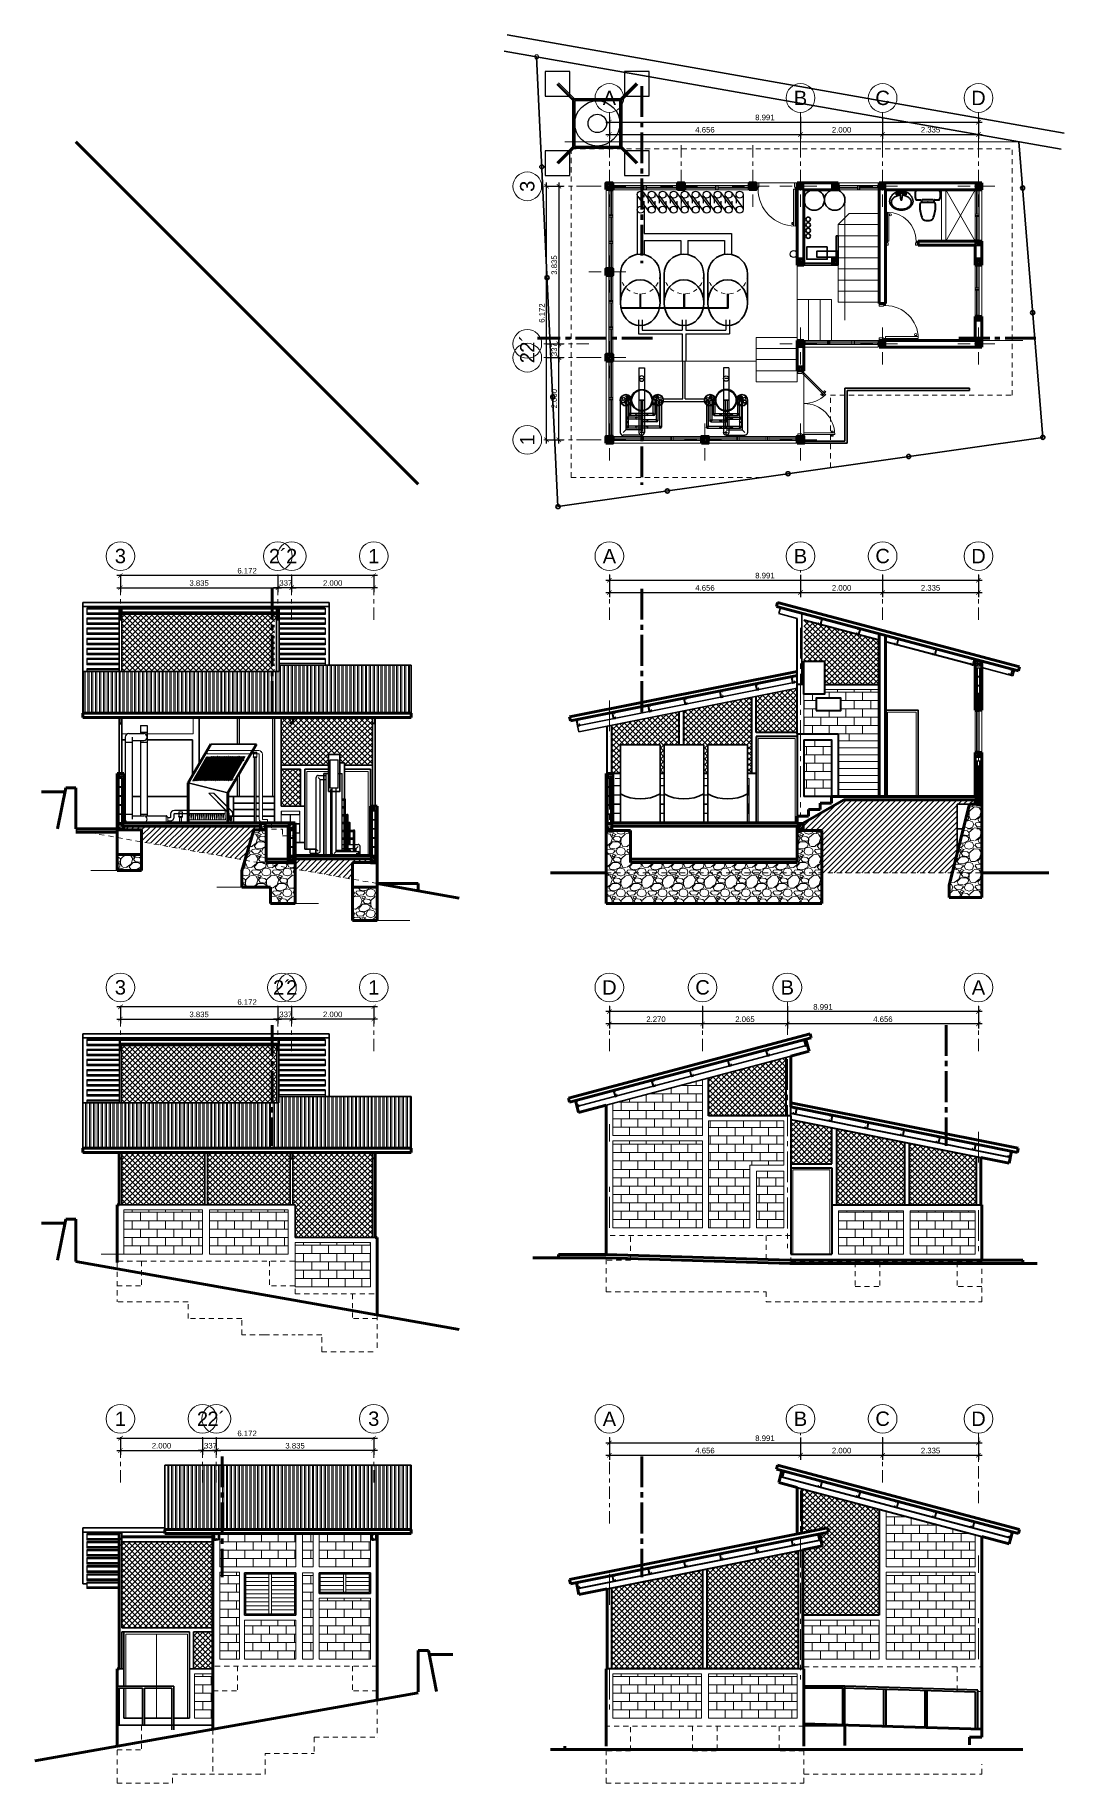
# Model space of a CAD drawing. Header units: millimetres. Extents: x 1147.5 to 1224.1, y 2097.1 to 2139.6.
# Drawn here: x 1147.52 to 1172.6, y 2097.06 to 2139.61 of the extents above; entities that cross this region are included whole.
import ezdxf

# ---------------------------------------------------------------- set-up
doc = ezdxf.new("R2010")
doc.units = ezdxf.units.MM
for name, pattern in [('CENTRO2', [1.125, 0.75, -0.125, 0.125, -0.125]), ('DASHED', [0.75, 0.5, -0.25]), ('DASHED2', [0.375, 0.25, -0.125]), ('HIDDEN2', [0.1875, 0.125, -0.0625])]:
    doc.linetypes.add(name, pattern=pattern)
for name, color, linetype in [('0_BackgroundLines', 7, 'Continuous'), ('0_CurveTangencyLines', 7, 'Continuous'), ('Cubierta_BackgroundLines', 4, 'Continuous'), ('Filter Base', 34, 'Continuous'), ('Lamelas_BackgroundLines', 150, 'Continuous'), ('Lamelas_IntersectionBoundary', 150, 'Continuous'), ('Lamelas_IntersectionFill', 150, 'Continuous'), ('PVC0.5_BackgroundLines', 1, 'Continuous'), ('PVC0.5_IntersectionBoundary', 1, 'Continuous'), ('PVC0.5_IntersectionFill', 1, 'Continuous'), ('Reductores_BackgroundLines', 3, 'Continuous'), ('Reductores_IntersectionBoundary', 3, 'Continuous'), ('Separador_BackgroundLines', 5, 'Continuous'), ('Separador_IntersectionBoundary', 5, 'Continuous'), ('Separador_IntersectionFill', 5, 'Continuous'), ('Stock Tanks', 5, 'Continuous'), ('StockTank', 5, 'Continuous'), ('Tapon_BackgroundLines', 1, 'Continuous'), ('Tapon_IntersectionBoundary', 1, 'Continuous'), ('Tapon_IntersectionFill', 1, 'Continuous'), ('tubo de media_BackgroundLines', 3, 'Continuous')]:
    doc.layers.add(name, color=color, linetype=linetype)
for name, color, linetype, lineweight in [('1 ACHURADO', 9, 'Continuous', 5), ('1 Cotas', 5, 'Continuous', 9), ('1 EJES', 5, 'CENTRO2', 5), ('1 MUEBLES', 1, 'Continuous', 35), ('1 MUEBLES FIJOS', 1, 'Continuous', 30), ('1 PAREDES', 7, 'Continuous', 50), ('1 PISOS', 3, 'Continuous', 15), ('1 proyecciones', 8, 'HIDDEN2', 5), ('ACHU', 8, 'Continuous', 5), ('DETALLES ESTRUCTURALES', 7, 'Continuous', 13), ('elec SLT', 14, 'Continuous', 30), ('Muebles fijos', 1, 'Continuous', 30), ('PVC1.5_BackgroundLines', 1, 'Continuous', 13), ('PVC1.5_IntersectionBoundary', 1, 'Continuous', 13), ('PVC1.5_IntersectionFill', 1, 'Continuous', 13), ('PVC3_BackgroundLines', 1, 'Continuous', 13), ('PVC3_IntersectionBoundary', 1, 'Continuous', 13), ('PVC3_IntersectionFill', 1, 'Continuous', 13), ('PVC6_BackgroundLines', 1, 'Continuous', 13), ('PVC6_IntersectionBoundary', 1, 'Continuous', 13), ('pyv', 3, 'Continuous', 18), ('TEXTURAS', 9, 'Continuous', 15)]:
    doc.layers.add(name, color=color, linetype=linetype, lineweight=lineweight)
for name, color, linetype, lineweight, true_color in [('SedManDiffuserPlu_BackgroundLines', 4, 'Continuous', 5, 0x00ffff), ('SedManDiffuserPlu_IntersectionBoundary', 4, 'Continuous', 5, 0x00ffff), ('SedManDiffuserPlu_IntersectionFill', 4, 'Continuous', 5, 0x00ffff)]:
    doc.layers.add(name, color=color, linetype=linetype, lineweight=lineweight, true_color=true_color)
doc.styles.get("Standard").update_dxf_attribs({"font": 'arial.ttf'})
doc.dimstyles.new('DISTRIBUTIVA', dxfattribs={"dimscale": 0.9, "dimtxt": 0.15, "dimasz": 0.12, "dimexe": 0.12, "dimexo": 0.12, "dimgap": 0.05, "dimtad": 1, "dimdec": 3, "dimzin": 4, "dimdsep": 46, "dimtxsty": 'Standard', "dimblk": 'ARCHTICK', "dimcen": 0.12, "dimdle": 0.1, "dimclrd": 256, "dimclre": 256, "dimclrt": 256, "dimadec": 0, "dimazin": 0, "dimtfac": 1, "dimtdec": 3, "dimtix": 1, "dimtmove": 0, "dimatfit": 0, "dimfxl": 1, "dimtolj": 1, "dimtzin": 0, "dimarcsym": 0})
pattern_1 = [(50, (-361.59961, -704.937617), (0.053137195, -0.0046489), [0.00555625, -0.06111875]), (355, (-361.59961, -704.937617), (-0.0102791576, 0.055724854), [0.004445, -0.048895]), (100.451, (-361.59518, -704.938004), (0.0428582296, 0.0510757006), [0.0047220833, -0.0519429166]), (46.1842, (-361.59961, -704.9228), (0.07906472, -0.0122623456), [0.008334375, -0.091678125]), (96.6356, (-361.59302, -704.92382), (0.069242902, 0.072165787), [0.007083125, -0.077914375]), (351.184, (-361.59961, -704.9228), (0.06924301, 0.072165659), [0.0066675, -0.0733425]), (21, (-361.5922, -704.926504), (0.0442210066, -0.029827443), [0.00555625, -0.06111875]), (326, (-361.5922, -704.926504), (0.0180255916, 0.05372149), [0.004445, -0.048895]), (71.4514, (-361.588515, -704.92899), (0.0622464764, 0.0238941668), [0.0047220833, -0.0519429166]), (37.5, (-361.599608, -704.937617), (0.0009008426, 0.02466188633), [0, -0.0483023333, 0, -0.0496358333, 0, -0.0490802083]), (7.5, (-361.599608, -704.937617), (0.0194890682, 0.0292193343), [0, -0.0282998333, 0, -0.0471910833, 0, -0.0187060417]), (327.5, (-361.616129, -704.937617), (0.0395472569, -0.00167088366), [0, -0.0185208333, 0, -0.057785, 0, -0.07667625]), (317.5, (-361.623537, -704.937617), (0.0432043446, 0.0074160599), [0, -0.0240770833, 0, -0.0383751667, 0, -0.05445125])]
pattern_2 = [(228.0127875, (0.36576, 0.368), (-4.0640000003, -4.5719999997), [0.06834429, -6.76609673]), (184.969741, (0.32004, 0.3172), (6.09599999759, 0.50800002894), [0.11728094, -11.61080978]), (132.5104471, (0.2032, 0.30704), (5.08000000215, -5.58799999805), [0.0826963, -8.18694456]), (267.273689, (0.00508, 0.18004), (0.50800000106, 10.15999999995), [0.1068009, -10.57328749]), (292.8336542, (0, 0.07336), (-2.54000000021, 6.0959999999), [0.10472674, -10.36796155]), (357.273689, (0.04064, -0.02316), (-10.15999999995, 0.50800000106), [0.1068009, -10.57328749]), (37.6942405, (0.14732, -0.02824), (-6.60399999971, -5.08000000038), [0.14123873, -13.98262306]), (72.2553284, (0.25908, 0.05812), (3.55600000096, 11.1759999997), [0.1333439, -13.20105132]), (121.4295656, (0.29972, 0.18512), (-4.06400000058, 6.60399999965), [0.1071626, -10.60910914]), (175.2363583, (0.24384, 0.27656), (5.5879999999, -0.5080000009), [0.12234266, -5.99478739]), (222.3974378, (0.12192, 0.28672), (-6.0959999998, -5.58800000021), [0.15821558, -15.6633545]), (138.8140748, (0.508, 0.17496), (-3.5559999998, 3.04800000025), [0.05400091, -5.34611316]), (171.4692344, (0.46736, 0.21052), (6.60400000018, -1.01599999885), [0.1027364, -10.1709278]), (225, (0.36576, 0.22576), (-7e-17, -0.508), [0.07184187, -0.64657862]), (203.1985905, (0.3302, 0.28672), (2.54, 1.0159999998), [0.03868826, -3.83012447]), (291.8014095, (0.29464, 0.27148), (-0.508, 1.524), [0.05471312, -2.6809506]), (30.9637565, (0.31496, 0.22068), (1.524, 1.016), [0.08886393, -2.87325963]), (161.565051, (0.39116, 0.2664), (1.016, -0.508), [0.06425743, -1.54217962]), (16.3895403, (0, 0.27148), (5.08, 1.524), [0.0900176, -8.91176533]), (70.346176, (0.08636, 0.29688), (-2.0320000002, -5.58799999993), [0.07551979, -7.47644314]), (293.1985905, (0.39116, 0.368), (-1.0159999998, 2.54), [0.07737602, -3.79143672]), (343.6104597, (0.42164, 0.29688), (-5.0800000001, 1.52399999964), [0.0900176, -8.91176533]), (339.4439548, (0, -0.04348), (-2.54, 1.016), [0.08680704, -4.25354686]), (294.7751406, (0.08128, -0.07396), (-2.540000003, 5.5879999986), [0.07273442, -7.20071868]), (66.8014095, (0.39624, -0.14), (1.0159999998, 2.54), [0.07737602, -3.79143672]), (17.3540246, (0.42672, -0.06888), (-6.60399999987, -2.03200000043), [0.08515655, -8.4304752]), (69.4439548, (0.14732, -0.14), (-1.016, -2.54), [0.04340352, -4.29695038]), (101.3099325, (0.36576, -0.14), (-0.508, 2.032), [0.02590292, -2.56439899]), (165.9637565, (0.36068, -0.1146), (1.524, -0.508), [0.10472674, -1.98981092]), (186.009006, (0.25908, -0.0892), (5.07999999997, 0.50800000027), [0.0970534, -9.60827297]), (303.6900675, (0.31496, 0.17496), (-0.508, 1.016), [0.07326478, -1.75835527]), (353.1572266, (0.3556, 0.114), (8.63600000005, -1.01599999955), [0.12791135, -12.66320181]), (60.945396, (0.4826, 0.09876), (-2.0320000001, -3.556), [0.05230165, -5.17787846]), (90, (0.508, 0.1445), (-0.508, 0.508), [0.03048, -0.47752]), (120.2564372, (0.24892, -0.07396), (2.03199999975, -3.55600000014), [0.07057339, -6.98678815]), (48.0127875, (0.21336, -0.013), (4.06400000034, 4.5719999997), [0.13668858, -6.69775244]), (0, (0.3048, 0.0886), (0.508, 0.508), [0.13208, -0.37592]), (325.3048465, (0.43688, 0.0886), (5.08000000192, -3.55599999725), [0.08032191, -7.95186334]), (254.054604, (0.50292, 0.04288), (-0.508, -2.032), [0.07396582, -3.62433001]), (207.6459754, (0.4826, -0.02824), (-9.65200000035, -5.07999999933), [0.12042902, -11.92249288]), (175.4260787, (0.37592, -0.08412), (-6.604, 0.508), [0.12740589, -12.61316929])]

msp = doc.modelspace()

# ---------------------------------------------------------------- texts
at = {"layer": '1 Cotas', "char_height": 0.35, "attachment_point": 5}
for s, insert in [('A', (1161.5186, 2138.0806)), ('B', (1166.1748, 2138.0806)), ('C', (1168.1748, 2138.0806)), ('D', (1170.5098, 2138.0806))]:
    msp.add_mtext_dynamic_manual_height_columns(s, width=0.34291, gutter_width=12.5, heights=[0], dxfattribs=dict(at, insert=insert))
at = {"layer": '1 Cotas', "char_height": 0.35, "attachment_point": 5, "rotation": 90}
for s, insert in [('3', (1159.5186, 2135.9306)), ('2´', (1159.5186, 2132.0956)), ('2', (1159.5186, 2131.759)), ('1', (1159.5186, 2129.759))]:
    msp.add_mtext_dynamic_manual_height_columns(s, width=0.34291, gutter_width=12.5, heights=[0], dxfattribs=dict(at, insert=insert))
at = {"layer": '1 PAREDES', "char_height": 0.35, "attachment_point": 5}
for s, insert in [('3', (1149.6065, 2126.928)), ('2´', (1153.4415, 2126.928)), ('2', (1153.7781, 2126.928)), ('1', (1155.7781, 2126.928)), ('A', (1161.5186, 2126.928)), ('B', (1166.1748, 2126.928)), ('C', (1168.1748, 2126.928)), ('D', (1170.5098, 2126.928)), ('3', (1149.6065, 2116.428)), ('2´', (1153.5415, 2116.428)), ('2', (1153.7781, 2116.428)), ('1', (1155.7781, 2116.428)), ('D', (1161.5186, 2116.428)), ('C', (1163.7886, 2116.428)), ('B', (1165.8536, 2116.428)), ('A', (1170.5098, 2116.428)), ('1', (1149.6065, 2105.928)), ('2', (1151.6065, 2105.928)), ('2´', (1151.9431, 2105.928)), ('3', (1155.7781, 2105.928)), ('A', (1161.5186, 2105.928)), ('B', (1166.1748, 2105.928)), ('C', (1168.1748, 2105.928)), ('D', (1170.5098, 2105.928))]:
    msp.add_mtext_dynamic_manual_height_columns(s, width=0.34291, gutter_width=12.5, heights=[0], dxfattribs=dict(at, insert=insert))

# ---------------------------------------------------------------- blocks, each defined once
blk = doc.blocks.new('Jamba de 10X15')
at = {"layer": 'DETALLES ESTRUCTURALES', "lineweight": 0, "ltscale": 3.5}
h = blk.add_hatch(dxfattribs=at)
h.set_pattern_fill('AR-CONC', color=256, scale=0.007)
h.set_pattern_definition([(50, (-0.00625, 0), (0.050208, -0.004393), [0.00525, -0.05775]), (355, (-0.00625, 0), (-0.009713, 0.052653), [0.0042, -0.0462]), (100.45, (-0.002066, -0.000366), (0.040496, 0.048261), [0.004462, -0.04908]), (46.184, (-0.00625, 0.014), (0.074707, -0.011586), [0.007875, -0.086625]), (96.636, (-2.4e-05, 0.013034), (0.065426, 0.068188), [0.006693, -0.07362]), (351.184, (-0.00625, 0.014), (0.065426, 0.06819), [0.0063, -0.0693]), (21, (0.00075, 0.0105), (0.041783, -0.028183), [0.00525, -0.05775]), (326, (0.00075, 0.0105), (0.017032, 0.05076), [0.0042, -0.0462]), (71.45, (0.00423, 0.00815), (0.058816, 0.022577), [0.004462, -0.04908]), (37.5, (-0.00625, 0), (0.0008512, 0.0233026), [0, -0.04564, 0, -0.0469, 0, -0.046375]), (7.5, (-0.00625, 0), (0.018415, 0.027609), [0, -0.02674, 0, -0.04459, 0, -0.017675]), (327.5, (-0.02186, 0), (0.0373676, -0.0015788), [0, -0.0175, 0, -0.0546, 0, -0.07245]), (317.5, (-0.02886, 0), (0.040823, 0.0070073), [0, -0.02275, 0, -0.03626, 0, -0.05145])])
h.paths.add_polyline_path([(-0.013, 0.145), (-0.1, 0.145), (-0.1, 0.02), (-0.013, 0.02)])
edge = h.paths.add_edge_path(flags=16)
edge.add_line((-0.067, 0.056), (-0.067, 0.109))
edge.add_arc((-0.056, 0.109), 0.0111, 0, 180, ccw=False)
edge.add_line((-0.045, 0.109), (-0.045, 0.096))
edge.add_line((-0.045, 0.096), (-0.051, 0.096))
edge.add_line((-0.051, 0.096), (-0.051, 0.109))
edge.add_arc((-0.056, 0.109), 0.00476, 0, 180)
edge.add_line((-0.061, 0.109), (-0.061, 0.056))
edge.add_arc((-0.056, 0.056), 0.00476, 180, 360)
edge.add_line((-0.051, 0.056), (-0.051, 0.069))
edge.add_line((-0.051, 0.069), (-0.045, 0.069))
edge.add_line((-0.045, 0.069), (-0.045, 0.056))
edge.add_arc((-0.056, 0.056), 0.0111, -180, 0, ccw=False)
for p, q in [((-0.106, 0.165), (0.014, 0.165)), ((-0.106, 0), (0.014, 0)), ((0.014, 0), (0.014, 0.165))]:
    blk.add_line(p, q)
at = {"layer": 'DETALLES ESTRUCTURALES', "lineweight": 15}
blk.add_lwpolyline([(-0.106, 0.02), (-0.006, 0.02), (-0.006, 0.145), (-0.106, 0.145)], close=True, dxfattribs=at)
blk.add_lwpolyline([(-0.067, 0.056), (-0.067, 0.109, -1), (-0.045, 0.109), (-0.045, 0.096), (-0.051, 0.096), (-0.051, 0.109, 1), (-0.061, 0.109), (-0.061, 0.056, 1), (-0.051, 0.056), (-0.051, 0.069), (-0.045, 0.069), (-0.045, 0.056, -1)], format="xyb", close=True, dxfattribs=at)
for centre in [(-0.056, 0.109), (-0.056, 0.056)]:
    blk.add_circle(centre, 0.00476, dxfattribs=at)
blk = doc.blocks.new('S12.5x15')
at = {"layer": 'DETALLES ESTRUCTURALES', "ltscale": 3.5}
h = blk.add_hatch(dxfattribs=at)
h.set_pattern_fill('AR-CONC', color=256, scale=0.000291667, style=0)
h.set_pattern_definition(pattern_1)
h.paths.add_polyline_path([(-0.013, 0.162), (-0.137, 0.162), (-0.137, 0.013), (-0.013, 0.013)])
edge = h.paths.add_edge_path(flags=16)
edge.add_arc((-0.043, 0.132), 0.00926, 0, 90, ccw=False)
edge.add_line((-0.033, 0.132), (-0.033, 0.043))
edge.add_arc((-0.043, 0.043), 0.00926, 270, 360, ccw=False)
edge.add_line((-0.043, 0.033), (-0.107, 0.033))
edge.add_arc((-0.107, 0.043), 0.00926, 180, 270, ccw=False)
edge.add_line((-0.117, 0.043), (-0.117, 0.132))
edge.add_arc((-0.107, 0.132), 0.00926, 90, 180, ccw=False)
edge.add_line((-0.107, 0.142), (-0.043, 0.142))
edge = h.paths.add_edge_path(flags=0)
edge.add_arc((-0.043, 0.132), 0.00397, 0, 360)
edge = h.paths.add_edge_path(flags=0)
edge.add_arc((-0.108, 0.132), 0.00397, 0, 360)
edge = h.paths.add_edge_path(flags=0)
edge.add_arc((-0.107, 0.043), 0.00397, 0, 360)
edge = h.paths.add_edge_path(flags=16)
edge.add_arc((-0.043, 0.043), 0.00397, 0, 360)
edge = h.paths.add_edge_path(flags=0)
edge.add_arc((-0.107, 0.043), 0.00397, 0, 360)
edge = h.paths.add_edge_path(flags=16)
edge.add_arc((-0.043, 0.132), 0.00398, -180.0226, 7.2672, ccw=False)
edge.add_arc((-0.039, 0.129), 0.00828, 159.5769, 477.2374)
edge.add_line((-0.043, 0.136), (-0.107, 0.136))
edge.add_arc((-0.056, 0.129), 0.0518, 171.4235, 204.1786)
edge.add_arc((-0.107, 0.107), 0.00397, -180, 0, ccw=False)
edge.add_line((-0.111, 0.107), (-0.111, 0.052))
edge.add_line((-0.111, 0.052), (-0.096, 0.067))
edge.add_line((-0.096, 0.067), (-0.093, 0.063))
edge.add_line((-0.093, 0.063), (-0.11, 0.045))
edge.add_arc((-0.107, 0.043), 0.00397, 0, 135, ccw=False)
edge.add_arc((-0.107, 0.043), 0.00397, -45, 0, ccw=False)
edge.add_line((-0.105, 0.04), (-0.087, 0.057))
edge.add_line((-0.087, 0.057), (-0.083, 0.054))
edge.add_line((-0.083, 0.054), (-0.098, 0.039))
edge.add_line((-0.098, 0.039), (-0.043, 0.039))
edge.add_arc((-0.043, 0.043), 0.00397, 180, 270, ccw=False)
edge.add_arc((-0.043, 0.043), 0.00397, 0, 180, ccw=False)
edge.add_line((-0.039, 0.043), (-0.039, 0.132))
blk.add_lwpolyline([(-0.158, -0.007), (0.007, -0.007), (0.007, 0.182), (-0.158, 0.182)], close=True)
at = {"layer": 'DETALLES ESTRUCTURALES'}
blk.add_lwpolyline([(-0.137, 0.013), (-0.013, 0.013), (-0.013, 0.162), (-0.137, 0.162)], close=True, dxfattribs=at)
for points in [[(-0.098, 0.039), (-0.043, 0.039, 0.414214), (-0.039, 0.043), (-0.039, 0.132, 0.414214), (-0.043, 0.136), (-0.107, 0.136, 0.414214), (-0.111, 0.132), (-0.111, 0.043, 0.668179), (-0.105, 0.04), (-0.087, 0.057), (-0.083, 0.054), (-0.101, 0.036, -0.668179), (-0.117, 0.043), (-0.117, 0.132, -0.414214), (-0.107, 0.142), (-0.043, 0.142, -0.414214), (-0.033, 0.132), (-0.033, 0.043, -0.414214), (-0.043, 0.033), (-0.107, 0.033)], [(-0.111, 0.043, -0.198912), (-0.11, 0.045), (-0.093, 0.063), (-0.096, 0.067), (-0.111, 0.052)]]:
    blk.add_lwpolyline(points, format="xyb", dxfattribs=at)
for centre in [(-0.108, 0.132), (-0.108, 0.042), (-0.043, 0.132), (-0.043, 0.042)]:
    blk.add_circle(centre, 0.00397, dxfattribs=at)
blk = doc.blocks.new('_ArchTick')
at = {"color": 0, "linetype": 'ByBlock', "const_width": 0.15}
blk.add_lwpolyline([(-0.5, -0.5), (0.5, 0.5)], dxfattribs=at)
blk = doc.blocks.new('*D30')
at = {"layer": '1 Cotas', "lineweight": -2, "transparency": 16777216}
for p, q in [((1153.778, 2126.47), (1153.778, 2126.05)), ((1155.778, 2126.47), (1155.778, 2126.05)), ((1155.868, 2126.158), (1153.688, 2126.158))]:
    blk.add_line(p, q, dxfattribs=at)
at = {"layer": 'Defpoints', "color": 0, "transparency": 16777216}
for p in [(1153.778, 2126.578), (1155.778, 2126.578), (1153.778, 2126.158)]:
    blk.add_point(p, dxfattribs=at)
at = {"layer": '1 Cotas', "lineweight": -2, "transparency": 16777216, "xscale": 0.108, "yscale": 0.108, "zscale": 0.108, "rotation": 180}
blk.add_blockref('_ArchTick', (1153.778, 2126.158), dxfattribs=at)
at = {"layer": '1 Cotas', "lineweight": -2, "transparency": 16777216, "xscale": 0.108, "yscale": 0.108, "zscale": 0.108}
blk.add_blockref('_ArchTick', (1155.778, 2126.158), dxfattribs=at)
at = {"layer": '1 Cotas', "transparency": 16777216, "insert": (1154.778, 2126.272), "char_height": 0.135, "attachment_point": 5}
blk.add_mtext('\\A1;2.000', dxfattribs=at)
blk = doc.blocks.new('*D31')
at = {"layer": '1 Cotas', "lineweight": -2, "transparency": 16777216}
for p, q in [((1153.442, 2126.47), (1153.442, 2126.05)), ((1153.778, 2126.47), (1153.778, 2126.05)), ((1153.442, 2126.158), (1153.334, 2126.158)), ((1153.778, 2126.158), (1153.442, 2126.158)), ((1153.778, 2126.158), (1153.886, 2126.158))]:
    blk.add_line(p, q, dxfattribs=at)
at = {"layer": 'Defpoints', "color": 0, "transparency": 16777216}
for p in [(1153.442, 2126.578), (1153.778, 2126.578), (1153.442, 2126.158)]:
    blk.add_point(p, dxfattribs=at)
at = {"layer": '1 Cotas', "lineweight": -2, "transparency": 16777216, "xscale": 0.108, "yscale": 0.108, "zscale": 0.108}
blk.add_blockref('_ArchTick', (1153.442, 2126.158), dxfattribs=at)
at = {"layer": '1 Cotas', "lineweight": -2, "transparency": 16777216, "xscale": 0.108, "yscale": 0.108, "zscale": 0.108, "rotation": 180}
blk.add_blockref('_ArchTick', (1153.778, 2126.158), dxfattribs=at)
at = {"layer": '1 Cotas', "transparency": 16777216, "insert": (1153.61, 2126.272), "char_height": 0.135, "attachment_point": 5}
blk.add_mtext('\\A1;.337', dxfattribs=at)
blk = doc.blocks.new('*D32')
at = {"layer": '1 Cotas', "lineweight": -2, "transparency": 16777216}
for p, q in [((1155.868, 2126.458), (1149.517, 2126.458)), ((1149.607, 2126.47), (1149.607, 2126.35)), ((1155.778, 2126.47), (1155.778, 2126.35))]:
    blk.add_line(p, q, dxfattribs=at)
at = {"layer": 'Defpoints', "color": 0, "transparency": 16777216}
for p in [(1149.607, 2126.578), (1149.607, 2126.458), (1155.778, 2126.578)]:
    blk.add_point(p, dxfattribs=at)
at = {"layer": '1 Cotas', "lineweight": -2, "transparency": 16777216, "xscale": 0.108, "yscale": 0.108, "zscale": 0.108, "rotation": 180}
blk.add_blockref('_ArchTick', (1149.607, 2126.458), dxfattribs=at)
at = {"layer": '1 Cotas', "lineweight": -2, "transparency": 16777216, "xscale": 0.108, "yscale": 0.108, "zscale": 0.108}
blk.add_blockref('_ArchTick', (1155.778, 2126.458), dxfattribs=at)
at = {"layer": '1 Cotas', "transparency": 16777216, "insert": (1152.692, 2126.572), "char_height": 0.135, "attachment_point": 5}
blk.add_mtext('\\A1;6.172', dxfattribs=at)
blk = doc.blocks.new('*D33')
at = {"layer": '1 Cotas', "lineweight": -2, "transparency": 16777216}
for p, q in [((1149.607, 2126.47), (1149.607, 2126.05)), ((1153.442, 2126.47), (1153.442, 2126.05)), ((1149.517, 2126.158), (1153.532, 2126.158))]:
    blk.add_line(p, q, dxfattribs=at)
at = {"layer": 'Defpoints', "color": 0, "transparency": 16777216}
for p in [(1149.607, 2126.578), (1153.442, 2126.578), (1153.442, 2126.158)]:
    blk.add_point(p, dxfattribs=at)
at = {"layer": '1 Cotas', "lineweight": -2, "transparency": 16777216, "xscale": 0.108, "yscale": 0.108, "zscale": 0.108, "rotation": 180}
blk.add_blockref('_ArchTick', (1149.607, 2126.158), dxfattribs=at)
at = {"layer": '1 Cotas', "lineweight": -2, "transparency": 16777216, "xscale": 0.108, "yscale": 0.108, "zscale": 0.108}
blk.add_blockref('_ArchTick', (1153.442, 2126.158), dxfattribs=at)
at = {"layer": '1 Cotas', "transparency": 16777216, "insert": (1151.524, 2126.272), "char_height": 0.135, "attachment_point": 5}
blk.add_mtext('\\A1;3.835', dxfattribs=at)
blk = doc.blocks.new('*D59')
at = {"layer": '1 Cotas', "lineweight": -2, "transparency": 16777216}
for p, q in [((1153.778, 2115.97), (1153.778, 2115.55)), ((1155.778, 2115.97), (1155.778, 2115.55)), ((1155.868, 2115.658), (1153.688, 2115.658))]:
    blk.add_line(p, q, dxfattribs=at)
at = {"layer": 'Defpoints', "color": 0, "transparency": 16777216}
for p in [(1153.778, 2116.078), (1155.778, 2116.078), (1153.778, 2115.658)]:
    blk.add_point(p, dxfattribs=at)
at = {"layer": '1 Cotas', "lineweight": -2, "transparency": 16777216, "xscale": 0.108, "yscale": 0.108, "zscale": 0.108, "rotation": 180}
blk.add_blockref('_ArchTick', (1153.778, 2115.658), dxfattribs=at)
at = {"layer": '1 Cotas', "lineweight": -2, "transparency": 16777216, "xscale": 0.108, "yscale": 0.108, "zscale": 0.108}
blk.add_blockref('_ArchTick', (1155.778, 2115.658), dxfattribs=at)
at = {"layer": '1 Cotas', "transparency": 16777216, "insert": (1154.778, 2115.772), "char_height": 0.135, "attachment_point": 5}
blk.add_mtext('\\A1;2.000', dxfattribs=at)
blk = doc.blocks.new('*D60')
at = {"layer": '1 Cotas', "lineweight": -2, "transparency": 16777216}
for p, q in [((1153.442, 2115.97), (1153.442, 2115.55)), ((1153.778, 2115.97), (1153.778, 2115.55)), ((1153.442, 2115.658), (1153.334, 2115.658)), ((1153.778, 2115.658), (1153.442, 2115.658)), ((1153.778, 2115.658), (1153.886, 2115.658))]:
    blk.add_line(p, q, dxfattribs=at)
at = {"layer": 'Defpoints', "color": 0, "transparency": 16777216}
for p in [(1153.442, 2116.078), (1153.778, 2116.078), (1153.442, 2115.658)]:
    blk.add_point(p, dxfattribs=at)
at = {"layer": '1 Cotas', "lineweight": -2, "transparency": 16777216, "xscale": 0.108, "yscale": 0.108, "zscale": 0.108}
blk.add_blockref('_ArchTick', (1153.442, 2115.658), dxfattribs=at)
at = {"layer": '1 Cotas', "lineweight": -2, "transparency": 16777216, "xscale": 0.108, "yscale": 0.108, "zscale": 0.108, "rotation": 180}
blk.add_blockref('_ArchTick', (1153.778, 2115.658), dxfattribs=at)
at = {"layer": '1 Cotas', "transparency": 16777216, "insert": (1153.61, 2115.772), "char_height": 0.135, "attachment_point": 5}
blk.add_mtext('\\A1;.337', dxfattribs=at)
blk = doc.blocks.new('*D61')
at = {"layer": '1 Cotas', "lineweight": -2, "transparency": 16777216}
for p, q in [((1155.868, 2115.958), (1149.517, 2115.958)), ((1149.607, 2115.97), (1149.607, 2115.85)), ((1155.778, 2115.97), (1155.778, 2115.85))]:
    blk.add_line(p, q, dxfattribs=at)
at = {"layer": 'Defpoints', "color": 0, "transparency": 16777216}
for p in [(1149.607, 2116.078), (1149.607, 2115.958), (1155.778, 2116.078)]:
    blk.add_point(p, dxfattribs=at)
at = {"layer": '1 Cotas', "lineweight": -2, "transparency": 16777216, "xscale": 0.108, "yscale": 0.108, "zscale": 0.108, "rotation": 180}
blk.add_blockref('_ArchTick', (1149.607, 2115.958), dxfattribs=at)
at = {"layer": '1 Cotas', "lineweight": -2, "transparency": 16777216, "xscale": 0.108, "yscale": 0.108, "zscale": 0.108}
blk.add_blockref('_ArchTick', (1155.778, 2115.958), dxfattribs=at)
at = {"layer": '1 Cotas', "transparency": 16777216, "insert": (1152.692, 2116.072), "char_height": 0.135, "attachment_point": 5}
blk.add_mtext('\\A1;6.172', dxfattribs=at)
blk = doc.blocks.new('*D62')
at = {"layer": '1 Cotas', "lineweight": -2, "transparency": 16777216}
for p, q in [((1149.607, 2115.97), (1149.607, 2115.55)), ((1153.442, 2115.97), (1153.442, 2115.55)), ((1149.517, 2115.658), (1153.532, 2115.658))]:
    blk.add_line(p, q, dxfattribs=at)
at = {"layer": 'Defpoints', "color": 0, "transparency": 16777216}
for p in [(1149.607, 2116.078), (1153.442, 2116.078), (1153.442, 2115.658)]:
    blk.add_point(p, dxfattribs=at)
at = {"layer": '1 Cotas', "lineweight": -2, "transparency": 16777216, "xscale": 0.108, "yscale": 0.108, "zscale": 0.108, "rotation": 180}
blk.add_blockref('_ArchTick', (1149.607, 2115.658), dxfattribs=at)
at = {"layer": '1 Cotas', "lineweight": -2, "transparency": 16777216, "xscale": 0.108, "yscale": 0.108, "zscale": 0.108}
blk.add_blockref('_ArchTick', (1153.442, 2115.658), dxfattribs=at)
at = {"layer": '1 Cotas', "transparency": 16777216, "insert": (1151.524, 2115.772), "char_height": 0.135, "attachment_point": 5}
blk.add_mtext('\\A1;3.835', dxfattribs=at)
blk = doc.blocks.new('*D71')
at = {"layer": '1 Cotas', "lineweight": -2, "transparency": 16777216}
for p, q in [((1149.517, 2105.158), (1151.697, 2105.158)), ((1149.607, 2105.47), (1149.607, 2105.05)), ((1151.607, 2105.47), (1151.607, 2105.05))]:
    blk.add_line(p, q, dxfattribs=at)
at = {"layer": 'Defpoints', "color": 0, "transparency": 16777216}
for p in [(1149.607, 2105.578), (1151.607, 2105.578), (1151.607, 2105.158)]:
    blk.add_point(p, dxfattribs=at)
at = {"layer": '1 Cotas', "lineweight": -2, "transparency": 16777216, "xscale": 0.108, "yscale": 0.108, "zscale": 0.108, "rotation": 180}
blk.add_blockref('_ArchTick', (1149.607, 2105.158), dxfattribs=at)
at = {"layer": '1 Cotas', "lineweight": -2, "transparency": 16777216, "xscale": 0.108, "yscale": 0.108, "zscale": 0.108}
blk.add_blockref('_ArchTick', (1151.607, 2105.158), dxfattribs=at)
at = {"layer": '1 Cotas', "transparency": 16777216, "insert": (1150.607, 2105.272), "char_height": 0.135, "attachment_point": 5}
blk.add_mtext('\\A1;2.000', dxfattribs=at)
blk = doc.blocks.new('*D72')
at = {"layer": '1 Cotas', "lineweight": -2, "transparency": 16777216}
for p, q in [((1151.607, 2105.158), (1151.499, 2105.158)), ((1151.607, 2105.47), (1151.607, 2105.05)), ((1151.607, 2105.158), (1151.943, 2105.158)), ((1151.943, 2105.47), (1151.943, 2105.05)), ((1151.943, 2105.158), (1152.051, 2105.158))]:
    blk.add_line(p, q, dxfattribs=at)
at = {"layer": 'Defpoints', "color": 0, "transparency": 16777216}
for p in [(1151.607, 2105.578), (1151.943, 2105.578), (1151.943, 2105.158)]:
    blk.add_point(p, dxfattribs=at)
at = {"layer": '1 Cotas', "lineweight": -2, "transparency": 16777216, "xscale": 0.108, "yscale": 0.108, "zscale": 0.108}
blk.add_blockref('_ArchTick', (1151.607, 2105.158), dxfattribs=at)
at = {"layer": '1 Cotas', "lineweight": -2, "transparency": 16777216, "xscale": 0.108, "yscale": 0.108, "zscale": 0.108, "rotation": 180}
blk.add_blockref('_ArchTick', (1151.943, 2105.158), dxfattribs=at)
at = {"layer": '1 Cotas', "transparency": 16777216, "insert": (1151.775, 2105.272), "char_height": 0.135, "attachment_point": 5}
blk.add_mtext('\\A1;.337', dxfattribs=at)
blk = doc.blocks.new('*D73')
at = {"layer": '1 Cotas', "lineweight": -2, "transparency": 16777216}
for p, q in [((1149.517, 2105.458), (1155.868, 2105.458)), ((1149.607, 2105.47), (1149.607, 2105.35)), ((1155.778, 2105.47), (1155.778, 2105.35))]:
    blk.add_line(p, q, dxfattribs=at)
at = {"layer": 'Defpoints', "color": 0, "transparency": 16777216}
for p in [(1149.607, 2105.578), (1155.778, 2105.578), (1155.778, 2105.458)]:
    blk.add_point(p, dxfattribs=at)
at = {"layer": '1 Cotas', "lineweight": -2, "transparency": 16777216, "xscale": 0.108, "yscale": 0.108, "zscale": 0.108, "rotation": 180}
blk.add_blockref('_ArchTick', (1149.607, 2105.458), dxfattribs=at)
at = {"layer": '1 Cotas', "lineweight": -2, "transparency": 16777216, "xscale": 0.108, "yscale": 0.108, "zscale": 0.108}
blk.add_blockref('_ArchTick', (1155.778, 2105.458), dxfattribs=at)
at = {"layer": '1 Cotas', "transparency": 16777216, "insert": (1152.692, 2105.572), "char_height": 0.135, "attachment_point": 5}
blk.add_mtext('\\A1;6.172', dxfattribs=at)
blk = doc.blocks.new('*D74')
at = {"layer": '1 Cotas', "lineweight": -2, "transparency": 16777216}
for p, q in [((1155.868, 2105.158), (1151.853, 2105.158)), ((1151.943, 2105.47), (1151.943, 2105.05)), ((1155.778, 2105.47), (1155.778, 2105.05))]:
    blk.add_line(p, q, dxfattribs=at)
at = {"layer": 'Defpoints', "color": 0, "transparency": 16777216}
for p in [(1151.943, 2105.578), (1155.778, 2105.578), (1151.943, 2105.158)]:
    blk.add_point(p, dxfattribs=at)
at = {"layer": '1 Cotas', "lineweight": -2, "transparency": 16777216, "xscale": 0.108, "yscale": 0.108, "zscale": 0.108, "rotation": 180}
blk.add_blockref('_ArchTick', (1151.943, 2105.158), dxfattribs=at)
at = {"layer": '1 Cotas', "lineweight": -2, "transparency": 16777216, "xscale": 0.108, "yscale": 0.108, "zscale": 0.108}
blk.add_blockref('_ArchTick', (1155.778, 2105.158), dxfattribs=at)
at = {"layer": '1 Cotas', "transparency": 16777216, "insert": (1153.861, 2105.272), "char_height": 0.135, "attachment_point": 5}
blk.add_mtext('\\A1;3.835', dxfattribs=at)
blk = doc.blocks.new('A$C2C31240C')
at = {"layer": '0_BackgroundLines', "linetype": 'Continuous', "extrusion": (0, 1, 0)}
for p, q in [((22.7, 72.1), (28.7, 72.1)), ((22.7, 50.8), (22.7, 72.1)), ((28.7, 50.8), (28.7, 72.1)), ((12.2, 4.9), (12.2, 58.9)), ((13.7, 60.4), (19.7, 60.4)), ((13.7, 58.9), (15.2, 57.4)), ((15.2, 57.4), (19.7, 57.4)), ((15.2, 3.4), (15.2, 57.4)), ((19.7, 61.9), (22.7, 61.9)), ((19.7, 60.4), (19.7, 61.9)), ((19.7, 57.4), (19.7, 60.4)), ((19.7, 60.4), (19.7, 60.4)), ((19.7, 57.4), (19.7, 57.4)), ((19.7, 0), (19.7, 57.4)), ((28.7, 61.9), (31.7, 61.9)), ((31.7, 42.8), (31.7, 61.9)), ((28.7, 50.8), (22.7, 50.8)), ((23.2, 49.8), (24.2, 49.8)), ((23.2, 0.5), (23.2, 49.8)), ((24.2, 1), (24.2, 49.8)), ((24.3, 1.5), (24.3, 50.8)), ((27.3, 3), (27.3, 50.8)), ((31.7, 41.8), (31.7, 42.8)), ((31.7, 42.8), (31.7, 41.8)), ((31.7, 42.8), (33.7, 42.8)), ((31.7, 41.8), (33.2, 41.8)), ((31.7, 36.9), (31.7, 41.8)), ((33.2, 42.3), (34.2, 42.3)), ((33.2, 4), (33.2, 42.3)), ((34.2, 4), (34.2, 42.3)), ((31.7, 35.9), (31.7, 36.9)), ((31.7, 36.9), (31.7, 35.9)), ((31.7, 36.9), (33.2, 36.9)), ((31.7, 35.9), (33.2, 35.9)), ((31.7, 31), (31.7, 35.9)), ((31.7, 30), (31.7, 31)), ((31.7, 31), (33.2, 31)), ((31.7, 30), (33.2, 30)), ((31.7, 25.1), (31.7, 30)), ((34.2, 31), (35.7, 31)), ((34.2, 30), (35.2, 30)), ((35.2, 30.5), (36.2, 30.5)), ((35.2, 4), (35.2, 30.5)), ((36.2, 4), (36.2, 30.5)), ((31.7, 24.1), (31.7, 25.1)), ((31.7, 25.1), (33.2, 25.1)), ((31.7, 24.1), (33.2, 24.1)), ((31.7, 19.2), (31.7, 24.1)), ((31.7, 18.2), (31.7, 19.2)), ((31.7, 19.2), (33.2, 19.2)), ((31.7, 18.2), (33.2, 18.2)), ((31.7, 13.3), (31.7, 18.2)), ((31.7, 12.3), (31.7, 13.3)), ((31.7, 13.3), (33.2, 13.3)), ((34.2, 25.1), (35.2, 25.1)), ((34.2, 24.1), (35.2, 24.1)), ((34.2, 19.2), (35.2, 19.2)), ((34.2, 18.2), (35.2, 18.2)), ((34.2, 13.3), (35.2, 13.3)), ((36.2, 25.1), (37.2, 25.1)), ((36.2, 24.1), (37.2, 24.1)), ((36.2, 19.2), (40.7, 19.2)), ((36.2, 18.2), (40.2, 18.2)), ((36.2, 13.3), (40.2, 13.3)), ((36.7, 19.2), (36.7, 24.1)), ((36.7, 13.3), (36.7, 18.2)), ((37.2, 25.1), (37.2, 24.1)), ((37.7, 19.2), (37.7, 24.6)), ((37.7, 13.3), (37.7, 18.2)), ((40.2, 18.7), (41.2, 18.7)), ((40.2, 3), (40.2, 18.7)), ((41.2, 3), (41.2, 18.7)), ((7.7, 1.9), (7.7, 4.9)), ((7.7, 4.9), (12.2, 4.9)), ((7.7, 1.9), (13.7, 1.9)), ((12.2, 4.9), (13.7, 3.4)), ((25.2, 0), (19.7, 0)), ((23.7, 0.5), (23.2, 0.5)), ((23.7, 0), (23.7, 0.5)), ((23.7, 0), (25.6, 0)), ((24.2, 1), (24.4, 1)), ((25.2, 0), (25.2, 0)), ((25.2, 0), (25.8, 0)), ((25.8, 1.5), (27.3, 3)), ((25.8, 0), (43.8, 0)), ((27.3, 4), (37.7, 4)), ((27.3, 3), (37.2, 3)), ((27.3, 3), (43.8, 3)), ((31.7, 12.3), (33.2, 12.3)), ((31.7, 8.4), (31.7, 12.3)), ((31.7, 8.4), (31.8, 8.4)), ((31.7, 5.4), (31.8, 5.4)), ((31.7, 4), (31.7, 5.4)), ((31.7, 3), (31.7, 3)), ((31.8, 5.4), (31.8, 8.4)), ((31.8, 8.4), (33.2, 8.4)), ((31.8, 5.4), (33.2, 5.4)), ((33.2, 3), (33.2, 3)), ((34.2, 12.3), (35.2, 12.3)), ((34.2, 8.4), (35.2, 8.4)), ((34.2, 5.4), (35.2, 5.4)), ((34.2, 3), (34.2, 3)), ((35.2, 3), (35.2, 3)), ((36.2, 12.3), (40.2, 12.3)), ((36.2, 8.4), (40.2, 8.4)), ((36.2, 5.4), (40.2, 5.4)), ((36.2, 3), (36.2, 3)), ((36.7, 8.4), (36.7, 12.3)), ((36.7, 4), (36.7, 5.4)), ((36.7, 3), (36.7, 3)), ((37.2, 3), (37.2, 3)), ((37.2, 0), (37.2, 0)), ((37.7, 8.4), (37.7, 12.3)), ((37.7, 4), (37.7, 5.4)), ((37.7, 4), (37.7, 3.5)), ((37.7, 3.5), (38.2, 3.5)), ((38.2, 3), (38.2, 3.5)), ((41.2, 8.4), (43.8, 8.4)), ((41.2, 5.4), (42.3, 5.4)), ((42.3, 5.4), (43.8, 6.9)), ((42.3, 3), (42.3, 5.4)), ((45.3, 1.5), (45.3, 6.9)), ((23.7, 0), (23.7, 0)), ((23.7, 0), (37.2, 0))]:
    blk.add_line(p, q, dxfattribs=at)
at = {"layer": '0_BackgroundLines', "linetype": 'Continuous'}
for centre, radius, start, end in [((13.7, 58.9), 1.5, 90, 180), ((33.7, 42.3), 0.5, 0, 180), ((35.7, 30.5), 0.5, 0, 180), ((37.2, 24.6), 0.5, 0, 90), ((37.2, 24.6), 0.5, 270, 90), ((37.2, 24.6), 0.5, 270, 0), ((40.7, 18.7), 0.5, 0, 180), ((13.7, 3.4), 1.5, 270, 0), ((23.7, 0.5), 0.5, 180, 270), ((23.7, 0.5), 0.5, 258.6374, 270), ((25.8, 1.5), 1.5, 180, 270), ((25.2, 0.5), 0.5, 258.6374, 270), ((37.2, 0.5), 0.5, 270, 281.3626), ((37.7, 3.5), 0.5, 0, 90), ((43.8, 6.9), 1.5, 0, 90), ((43.8, 1.5), 1.5, 270, 90)]:
    blk.add_arc(centre, radius, start, end, dxfattribs=at)
at = {"layer": '0_CurveTangencyLines', "color": 1, "linetype": 'DASHED', "extrusion": (0, 1, 0)}
for p, q in [((42.3, 1.5), (45.3, 1.5)), ((43.8, 3), (43.8, 0))]:
    blk.add_line(p, q, dxfattribs=at)
blk = doc.blocks.new('bq5')
h = blk.add_hatch()
h.set_pattern_fill('AR-CONC', color=256, scale=0.008)
h.set_pattern_definition([(50, (2.310297, 12.091095), (0.05738081, -0.00502017), [0.006, -0.066]), (355, (2.3103, 12.091095), (-0.0111001, 0.06017537), [0.0048, -0.0528]), (100.45144, (2.31508, 12.090677), (0.0462807, 0.0551552), [0.00509922, -0.05609137]), (46.1842, (2.3103, 12.107095), (0.0853793, -0.01324154), [0.009, -0.099]), (96.6356, (2.31741, 12.10599), (0.07477296, 0.0779295), [0.0076488, -0.0841371]), (351.1842, (2.3103, 12.107095), (0.07477296, 0.0779295), [0.0072, -0.0792]), (21, (2.318297, 12.103095), (0.04775256, -0.03220951), [0.006, -0.066]), (326, (2.3183, 12.103095), (0.01946523, 0.058012), [0.0048, -0.0528]), (71.45144, (2.322277, 12.10041), (0.0672178, 0.0258025), [0.00509922, -0.05609137]), (37.5, (2.310297, 12.091095), (0.00097279, 0.02663151), [0, -0.05216, 0, -0.0536, 0, -0.053]), (7.5, (2.310297, 12.091095), (0.02104556, 0.03155294), [0, -0.03056, 0, -0.05096, 0, -0.0202]), (327.5, (2.292457, 12.091095), (0.042705795, -0.00180439), [0, -0.02, 0, -0.0624, 0, -0.0828]), (317.5, (2.284457, 12.091095), (0.04665489, 0.0080084), [0, -0.026, 0, -0.04144, 0, -0.0588])])
h.paths.add_polyline_path([(0.04, 0.2), (0, 0.2), (0, 0), (0.04, 0)])
h.paths.add_polyline_path([(0.15, 0.2), (0.11, 0.2), (0.11, 0), (0.15, 0)])
for p, q in [((0.15, 0.2), (0, 0.2)), ((0, 0.2), (0, 0)), ((0, 0), (0.15, 0)), ((0.04, 0.2), (0.04, 0)), ((0.11, 0), (0.11, 0.2)), ((0.15, 0), (0.15, 0.2))]:
    blk.add_line(p, q)
blk = doc.blocks.new('*U309')
blk.add_blockref('bq5', (-0.0625, -0.1))
blk = doc.blocks.new('*U310')
at = {"color": 0, "linetype": 'ByBlock', "lineweight": -2, "transparency": 16777216}
for p in [(0, 0.88), (0, 0.66), (0, 0.44), (0, 0.22), (0, 0)]:
    blk.add_blockref('*U309', p, dxfattribs=at)
blk = doc.blocks.new('*U311')
blk.add_blockref('bq5', (-0.0625, -0.1))
blk = doc.blocks.new('*U312')
at = {"color": 0, "linetype": 'ByBlock', "lineweight": -2, "transparency": 16777216}
for p in [(0, 0.88), (0, 0.66), (0, 0.44), (0, 0.22), (0, 0)]:
    blk.add_blockref('*U311', p, dxfattribs=at)
blk = doc.blocks.new('*U313')
blk.add_blockref('bq5', (-0.0625, -0.1))
blk = doc.blocks.new('*U314')
at = {"color": 0, "linetype": 'ByBlock', "lineweight": -2, "transparency": 16777216}
for p in [(0, 0.44), (0, 0.22), (0, 0)]:
    blk.add_blockref('*U313', p, dxfattribs=at)
blk = doc.blocks.new('*U139')
for p, q in [((0, 0), (0.721, 0)), ((0, -0.1), (0.721, -0.1)), ((0.03, -0.035), (0.691, -0.035)), ((0.03, -0.065), (0.691, -0.065))]:
    blk.add_line(p, q)
for points in [[(0, 0), (0.03, 0), (0.03, -0.1), (0, -0.1)], [(0.691, 0), (0.721, 0), (0.721, -0.1), (0.691, -0.1)]]:
    blk.add_lwpolyline(points, close=True)
blk = doc.blocks.new('*U134')
for p, q in [((0, 0), (0.917, 0)), ((0, -0.1), (0.917, -0.1)), ((0.03, -0.035), (0.887, -0.035)), ((0.03, -0.065), (0.887, -0.065))]:
    blk.add_line(p, q)
for points in [[(0, 0), (0.03, 0), (0.03, -0.1), (0, -0.1)], [(0.887, 0), (0.917, 0), (0.917, -0.1), (0.887, -0.1)]]:
    blk.add_lwpolyline(points, close=True)
blk = doc.blocks.new('*U135')
for p, q in [((0, 0), (0.64, 0)), ((0, -0.1), (0.64, -0.1)), ((0.03, -0.035), (0.61, -0.035)), ((0.03, -0.065), (0.61, -0.065))]:
    blk.add_line(p, q)
for points in [[(0, 0), (0.03, 0), (0.03, -0.1), (0, -0.1)], [(0.61, 0), (0.64, 0), (0.64, -0.1), (0.61, -0.1)]]:
    blk.add_lwpolyline(points, close=True)
blk = doc.blocks.new('*U243')
for p, q in [((0, 0), (0.79, 0)), ((0, -0.1), (0.79, -0.1)), ((0.03, -0.035), (0.76, -0.035)), ((0.03, -0.065), (0.76, -0.065))]:
    blk.add_line(p, q)
for points in [[(0, 0), (0.03, 0), (0.03, -0.1), (0, -0.1)], [(0.76, 0), (0.79, 0), (0.79, -0.1), (0.76, -0.1)]]:
    blk.add_lwpolyline(points, close=True)
blk = doc.blocks.new('wc')
for p, q in [((0.045, 0.75), (-0.045, 0.75)), ((-0.3, 0.05), (-0.3, 0.2)), ((-0.167, 0.25), (-0.25, 0.25)), ((0.25, 0), (-0.25, 0)), ((-0.15, 0.267), (-0.15, 0.288)), ((-0.137, 0.31), (0.137, 0.31)), ((-0.137, 0.25), (0.137, 0.25)), ((0.15, 0.267), (0.15, 0.294)), ((0.25, 0.25), (0.168, 0.25)), ((0.3, 0.2), (0.3, 0.05))]:
    blk.add_line(p, q)
for centre, radius, start, end in [((0.57, 0.4), 0.762, 159.5681, 183.059), ((-0.045, 0.65), 0.1, 90, 170.9097), ((0.045, 0.65), 0.1, 9.0903, 90), ((-0.57, 0.4), 0.762, 357.0973, 20.4319), ((-0.25, 0.2), 0.05, 90, 180), ((-0.25, 0.05), 0.05, 180, 270), ((-0.125, 0.363), 0.065, 183.059, 236.5583), ((-0.167, 0.267), 0.0175, 270, 0), ((-0.175, 0.288), 0.025, 351.4753, 56.5583), ((0.168, 0.294), 0.0175, 120.6026, 180), ((0.168, 0.267), 0.0175, 180, 270), ((0.126, 0.365), 0.065, 300.6026, 357.0973), ((0.25, 0.2), 0.05, 0, 90), ((0.25, 0.05), 0.05, 270, 0)]:
    blk.add_arc(centre, radius, start, end)
blk.add_point((0, 0.3))
blk = doc.blocks.new('*U9')
for p, q in [((-0.08, 0.032), (-0.252, 0.014)), ((-0.252, -0.014), (-0.252, 0.014)), ((-0.123, 0.027), (-0.123, 0.122)), ((-0.123, 0.122), (-0.073, 0.122)), ((-0.1, 0), (0, 0)), ((-0.08, -0.032), (-0.08, 0.032)), ((-0.073, 0.122), (-0.073, -0.122)), ((-0.08, -0.032), (-0.252, -0.014)), ((-0.123, -0.122), (-0.123, -0.027)), ((-0.073, -0.122), (-0.123, -0.122))]:
    blk.add_line(p, q)
blk.add_lwpolyline([(-0.105, -0.198), (-0.095, -0.184), (-0.088, -0.173), (-0.079, -0.158), (-0.069, -0.141), (-0.061, -0.119), (-0.054, -0.093), (-0.049, -0.064), (-0.047, -0.033), (-0.046, 0), (-0.047, 0.033), (-0.049, 0.064), (-0.054, 0.093), (-0.061, 0.119), (-0.069, 0.141), (-0.079, 0.158), (-0.089, 0.175), (-0.098, 0.188), (-0.103, 0.195), (-0.109, 0.203), (-0.115, 0.209), (-0.12, 0.215), (-0.131, 0.221), (-0.142, 0.228), (-0.152, 0.234), (-0.161, 0.241), (-0.17, 0.247), (-0.179, 0.253), (-0.189, 0.258), (-0.198, 0.264), (-0.208, 0.268), (-0.218, 0.273), (-0.228, 0.276), (-0.238, 0.279), (-0.249, 0.282), (-0.26, 0.283), (-0.271, 0.285), (-0.282, 0.285), (-0.293, 0.285), (-0.303, 0.283), (-0.314, 0.282), (-0.325, 0.279), (-0.336, 0.276), (-0.346, 0.272), (-0.357, 0.267), (-0.367, 0.262), (-0.377, 0.256), (-0.387, 0.249), (-0.396, 0.241), (-0.405, 0.233), (-0.414, 0.225), (-0.423, 0.216), (-0.431, 0.207), (-0.438, 0.197), (-0.445, 0.187), (-0.452, 0.176), (-0.458, 0.166), (-0.464, 0.155), (-0.469, 0.143), (-0.474, 0.131), (-0.478, 0.119), (-0.482, 0.107), (-0.486, 0.094), (-0.489, 0.081), (-0.491, 0.068), (-0.494, 0.055), (-0.495, 0.041), (-0.496, 0.028), (-0.497, 0.014), (-0.497, 0), (-0.497, -0.014), (-0.496, -0.028), (-0.495, -0.041), (-0.494, -0.055), (-0.491, -0.068), (-0.489, -0.081), (-0.486, -0.094), (-0.482, -0.107), (-0.478, -0.119), (-0.474, -0.131), (-0.469, -0.143), (-0.464, -0.155), (-0.458, -0.166), (-0.452, -0.176), (-0.445, -0.187), (-0.438, -0.197), (-0.431, -0.207), (-0.423, -0.216), (-0.414, -0.225), (-0.405, -0.233), (-0.396, -0.241), (-0.387, -0.249), (-0.377, -0.256), (-0.367, -0.262), (-0.357, -0.267), (-0.346, -0.272), (-0.336, -0.276), (-0.325, -0.279), (-0.314, -0.282), (-0.303, -0.283), (-0.293, -0.285), (-0.282, -0.285), (-0.271, -0.285), (-0.26, -0.283), (-0.249, -0.282), (-0.238, -0.279), (-0.228, -0.276), (-0.218, -0.273), (-0.208, -0.268), (-0.198, -0.264), (-0.189, -0.258), (-0.179, -0.253), (-0.17, -0.247), (-0.161, -0.241), (-0.152, -0.234), (-0.142, -0.228), (-0.118, -0.21), (-0.105, -0.198), (-0.105, -0.198), (-0.105, -0.198)], close=True)
blk.add_lwpolyline([(-0.135, 0.026, 0.052361), (-0.148, 0.096, 0.082622), (-0.185, 0.172, 0.106792), (-0.243, 0.226, 0.133706), (-0.306, 0.243, 0.133706), (-0.368, 0.226, 0.106792), (-0.426, 0.172, 0.082622), (-0.463, 0.096, 0.071078), (-0.477, 0, 0.071078), (-0.463, -0.096, 0.082622), (-0.426, -0.172, 0.106792), (-0.368, -0.226, 0.133706), (-0.306, -0.243, 0.133706), (-0.243, -0.226, 0.106792), (-0.185, -0.172, 0.082622), (-0.148, -0.096, 0.052361), (-0.135, -0.026)], format="xyb")
for centre in [(-0.098, 0.082), (-0.098, -0.082)]:
    blk.add_circle(centre, 0.02)
blk.add_point((0, 0))
blk = doc.blocks.new('*U140')
for p, q in [((0, 0), (0.625, 0)), ((0, -0.1), (0.625, -0.1)), ((0.03, -0.035), (0.595, -0.035)), ((0.03, -0.065), (0.595, -0.065))]:
    blk.add_line(p, q)
for points in [[(0, 0), (0.03, 0), (0.03, -0.1), (0, -0.1)], [(0.595, 0), (0.625, 0), (0.625, -0.1), (0.595, -0.1)]]:
    blk.add_lwpolyline(points, close=True)
blk = doc.blocks.new('*U301')
for p, q in [((0, 0), (0.5, 0)), ((0, -0.1), (0.5, -0.1)), ((0.03, -0.035), (0.47, -0.035)), ((0.03, -0.065), (0.47, -0.065))]:
    blk.add_line(p, q)
for points in [[(0, 0), (0.03, 0), (0.03, -0.1), (0, -0.1)], [(0.47, 0), (0.5, 0), (0.5, -0.1), (0.47, -0.1)]]:
    blk.add_lwpolyline(points, close=True)
blk = doc.blocks.new('*U11')
at = {"layer": '1 MUEBLES'}
blk.add_lwpolyline([(0.02, 0.05, 0.414214), (0.025, 0.055), (0.025, 0.07, 0.414214), (0.02, 0.075), (-0.02, 0.075, 0.414214), (-0.025, 0.07), (-0.025, -0.07, 0.414214), (-0.02, -0.075), (0.02, -0.075, 0.414214), (0.025, -0.07), (0.025, -0.055, 0.414214), (0.02, -0.05)], format="xyb", dxfattribs=at)
blk = doc.blocks.new('*U12')
at = {"color": 0, "linetype": 'ByBlock', "lineweight": -2, "transparency": 16777216}
for p in [(0, 0), (0.96, 0), (1.92, 0), (2.88, 0), (3.84, 0), (4.8, 0)]:
    blk.add_blockref('*U11', p, dxfattribs=at)
blk = doc.blocks.new('*U13')
at = {"layer": '1 MUEBLES'}
blk.add_lwpolyline([(0.02, 0.05, 0.414214), (0.025, 0.055), (0.025, 0.07, 0.414214), (0.02, 0.075), (-0.02, 0.075, 0.414214), (-0.025, 0.07), (-0.025, -0.07, 0.414214), (-0.02, -0.075), (0.02, -0.075, 0.414214), (0.025, -0.07), (0.025, -0.055, 0.414214), (0.02, -0.05)], format="xyb", dxfattribs=at)
blk = doc.blocks.new('*U14')
at = {"color": 0, "linetype": 'ByBlock', "lineweight": -2, "transparency": 16777216}
for p in [(0, 0), (0.89, 0), (1.78, 0), (2.67, 0), (3.56, 0), (4.45, 0), (5.34, 0)]:
    blk.add_blockref('*U13', p, dxfattribs=at)
blk = doc.blocks.new('*U137')
for p, q in [((0, 0), (1.03, 0)), ((0, -0.1), (1.03, -0.1)), ((0.03, -0.035), (1, -0.035)), ((0.03, -0.065), (1, -0.065))]:
    blk.add_line(p, q)
for points in [[(0, 0), (0.03, 0), (0.03, -0.1), (0, -0.1)], [(1, 0), (1.03, 0), (1.03, -0.1), (1, -0.1)]]:
    blk.add_lwpolyline(points, close=True)
blk = doc.blocks.new('Castillo 0.15 X0.15')
at = {"layer": 'DETALLES ESTRUCTURALES', "ltscale": 3.5}
h = blk.add_hatch(dxfattribs=at)
h.set_pattern_fill('AR-CONC', color=256, scale=0.000291667, style=0)
h.set_pattern_definition(pattern_1)
h.paths.add_polyline_path([(-0.013, 0.137), (-0.137, 0.137), (-0.137, 0.013), (-0.013, 0.013)])
h.paths.add_polyline_path([(-0.043, 0.117, -0.414214), (-0.033, 0.107), (-0.033, 0.043, -0.414214), (-0.043, 0.033), (-0.107, 0.033, -0.414214), (-0.117, 0.043), (-0.117, 0.107, -0.414214), (-0.107, 0.117)], flags=16)
h.paths.add_polyline_path([(-0.039, 0.107, -1), (-0.047, 0.107, -1)], flags=0)
h.paths.add_polyline_path([(-0.103, 0.107, -1), (-0.111, 0.107, -1)], flags=0)
h.paths.add_polyline_path([(-0.111, 0.043, -0.116435), (-0.111, 0.044, 0.116435)], flags=0)
h.paths.add_polyline_path([(-0.039, 0.043, -1), (-0.047, 0.043, -1)], flags=0)
h.paths.add_polyline_path([(-0.103, 0.043, -1), (-0.111, 0.043, -1)], flags=0)
h.paths.add_polyline_path([(-0.039, 0.107, -1), (-0.047, 0.107, -0.414214), (-0.043, 0.111), (-0.107, 0.111, -0.414214), (-0.103, 0.107, -1), (-0.111, 0.107), (-0.111, 0.052), (-0.096, 0.067), (-0.093, 0.063), (-0.11, 0.045, -0.668179), (-0.103, 0.043, -0.198912), (-0.105, 0.04), (-0.087, 0.057), (-0.083, 0.054), (-0.098, 0.039), (-0.043, 0.039, -0.414214), (-0.047, 0.043, -1), (-0.039, 0.043)], flags=0)
blk.add_lwpolyline([(-0.158, -0.007), (0.007, -0.007), (0.007, 0.157), (-0.158, 0.157)], close=True)
at = {"layer": 'DETALLES ESTRUCTURALES'}
blk.add_lwpolyline([(-0.137, 0.013), (-0.013, 0.013), (-0.013, 0.137), (-0.137, 0.137)], close=True, dxfattribs=at)
for points in [[(-0.098, 0.039), (-0.043, 0.039, 0.414214), (-0.039, 0.043), (-0.039, 0.107, 0.414214), (-0.043, 0.111), (-0.107, 0.111, 0.414214), (-0.111, 0.107), (-0.111, 0.043, 0.668179), (-0.105, 0.04), (-0.087, 0.057), (-0.083, 0.054), (-0.101, 0.036, -0.668179), (-0.117, 0.043), (-0.117, 0.107, -0.414214), (-0.107, 0.117), (-0.043, 0.117, -0.414214), (-0.033, 0.107), (-0.033, 0.043, -0.414214), (-0.043, 0.033), (-0.107, 0.033)], [(-0.111, 0.043, -0.198912), (-0.11, 0.045), (-0.093, 0.063), (-0.096, 0.067), (-0.111, 0.052)]]:
    blk.add_lwpolyline(points, format="xyb", dxfattribs=at)
for centre in [(-0.108, 0.107), (-0.108, 0.042), (-0.043, 0.107), (-0.043, 0.042)]:
    blk.add_circle(centre, 0.00397, dxfattribs=at)
blk = doc.blocks.new('*D18')
at = {"layer": '1 Cotas', "lineweight": -2, "transparency": 16777216}
for p, q in [((1161.519, 2137.623), (1161.519, 2137.085)), ((1166.175, 2137.623), (1166.175, 2137.085)), ((1161.429, 2137.193), (1166.265, 2137.193))]:
    blk.add_line(p, q, dxfattribs=at)
at = {"layer": 'Defpoints', "color": 0, "transparency": 16777216}
for p in [(1161.519, 2137.731), (1166.175, 2137.731), (1166.175, 2137.193)]:
    blk.add_point(p, dxfattribs=at)
at = {"layer": '1 Cotas', "lineweight": -2, "transparency": 16777216, "xscale": 0.108, "yscale": 0.108, "zscale": 0.108, "rotation": 180}
blk.add_blockref('_ArchTick', (1161.519, 2137.193), dxfattribs=at)
at = {"layer": '1 Cotas', "lineweight": -2, "transparency": 16777216, "xscale": 0.108, "yscale": 0.108, "zscale": 0.108}
blk.add_blockref('_ArchTick', (1166.175, 2137.193), dxfattribs=at)
at = {"layer": '1 Cotas', "transparency": 16777216, "insert": (1163.847, 2137.306), "char_height": 0.135, "attachment_point": 5}
blk.add_mtext('\\A1;4.656', dxfattribs=at)
blk = doc.blocks.new('*D19')
at = {"layer": '1 Cotas', "lineweight": -2, "transparency": 16777216}
for p, q in [((1166.175, 2137.623), (1166.175, 2137.085)), ((1168.175, 2137.623), (1168.175, 2137.085)), ((1166.085, 2137.193), (1168.265, 2137.193))]:
    blk.add_line(p, q, dxfattribs=at)
at = {"layer": 'Defpoints', "color": 0, "transparency": 16777216}
for p in [(1166.175, 2137.731), (1168.175, 2137.731), (1168.175, 2137.193)]:
    blk.add_point(p, dxfattribs=at)
at = {"layer": '1 Cotas', "lineweight": -2, "transparency": 16777216, "xscale": 0.108, "yscale": 0.108, "zscale": 0.108, "rotation": 180}
blk.add_blockref('_ArchTick', (1166.175, 2137.193), dxfattribs=at)
at = {"layer": '1 Cotas', "lineweight": -2, "transparency": 16777216, "xscale": 0.108, "yscale": 0.108, "zscale": 0.108}
blk.add_blockref('_ArchTick', (1168.175, 2137.193), dxfattribs=at)
at = {"layer": '1 Cotas', "transparency": 16777216, "insert": (1167.175, 2137.306), "char_height": 0.135, "attachment_point": 5}
blk.add_mtext('\\A1;2.000', dxfattribs=at)
blk = doc.blocks.new('*D20')
at = {"layer": '1 Cotas', "lineweight": -2, "transparency": 16777216}
for p, q in [((1168.175, 2137.623), (1168.175, 2137.085)), ((1170.51, 2137.623), (1170.51, 2137.085)), ((1168.085, 2137.193), (1170.6, 2137.193))]:
    blk.add_line(p, q, dxfattribs=at)
at = {"layer": 'Defpoints', "color": 0, "transparency": 16777216}
for p in [(1168.175, 2137.731), (1170.51, 2137.731), (1170.51, 2137.193)]:
    blk.add_point(p, dxfattribs=at)
at = {"layer": '1 Cotas', "lineweight": -2, "transparency": 16777216, "xscale": 0.108, "yscale": 0.108, "zscale": 0.108, "rotation": 180}
blk.add_blockref('_ArchTick', (1168.175, 2137.193), dxfattribs=at)
at = {"layer": '1 Cotas', "lineweight": -2, "transparency": 16777216, "xscale": 0.108, "yscale": 0.108, "zscale": 0.108}
blk.add_blockref('_ArchTick', (1170.51, 2137.193), dxfattribs=at)
at = {"layer": '1 Cotas', "transparency": 16777216, "insert": (1169.342, 2137.307), "char_height": 0.135, "attachment_point": 5}
blk.add_mtext('\\A1;2.335', dxfattribs=at)
blk = doc.blocks.new('*D21')
at = {"layer": '1 Cotas', "lineweight": -2, "transparency": 16777216}
for p, q in [((1161.429, 2137.493), (1170.6, 2137.493)), ((1161.519, 2137.623), (1161.519, 2137.385)), ((1170.51, 2137.623), (1170.51, 2137.385))]:
    blk.add_line(p, q, dxfattribs=at)
at = {"layer": 'Defpoints', "color": 0, "transparency": 16777216}
for p in [(1161.519, 2137.731), (1170.51, 2137.731), (1170.51, 2137.493)]:
    blk.add_point(p, dxfattribs=at)
at = {"layer": '1 Cotas', "lineweight": -2, "transparency": 16777216, "xscale": 0.108, "yscale": 0.108, "zscale": 0.108, "rotation": 180}
blk.add_blockref('_ArchTick', (1161.519, 2137.493), dxfattribs=at)
at = {"layer": '1 Cotas', "lineweight": -2, "transparency": 16777216, "xscale": 0.108, "yscale": 0.108, "zscale": 0.108}
blk.add_blockref('_ArchTick', (1170.51, 2137.493), dxfattribs=at)
at = {"layer": '1 Cotas', "transparency": 16777216, "insert": (1165.307, 2137.606), "char_height": 0.135, "attachment_point": 5}
blk.add_mtext('\\A1;8.991', dxfattribs=at)
blk = doc.blocks.new('*D22')
at = {"layer": '1 Cotas', "lineweight": -2, "transparency": 16777216}
for p, q in [((1159.977, 2131.759), (1160.397, 2131.759)), ((1160.289, 2129.669), (1160.289, 2131.849)), ((1159.977, 2129.759), (1160.397, 2129.759))]:
    blk.add_line(p, q, dxfattribs=at)
at = {"layer": 'Defpoints', "color": 0, "transparency": 16777216}
for p in [(1159.869, 2131.759), (1160.289, 2131.759), (1159.869, 2129.759)]:
    blk.add_point(p, dxfattribs=at)
at = {"layer": '1 Cotas', "lineweight": -2, "transparency": 16777216, "xscale": 0.108, "yscale": 0.108, "zscale": 0.108}
for p, rotation in [((1160.289, 2131.759), 90), ((1160.289, 2129.759), 270)]:
    blk.add_blockref('_ArchTick', p, dxfattribs=dict(at, rotation=rotation))
at = {"layer": '1 Cotas', "transparency": 16777216, "insert": (1160.175, 2130.759), "char_height": 0.135, "attachment_point": 5, "rotation": 90}
blk.add_mtext('\\A1;2.000', dxfattribs=at)
blk = doc.blocks.new('*D23')
at = {"layer": '1 Cotas', "lineweight": -2, "transparency": 16777216}
for p, q in [((1159.977, 2132.096), (1160.397, 2132.096)), ((1160.289, 2132.096), (1160.289, 2132.204)), ((1160.289, 2131.759), (1160.289, 2132.096)), ((1159.977, 2131.759), (1160.397, 2131.759)), ((1160.289, 2131.759), (1160.289, 2131.651))]:
    blk.add_line(p, q, dxfattribs=at)
at = {"layer": 'Defpoints', "color": 0, "transparency": 16777216}
for p in [(1159.869, 2132.096), (1160.289, 2132.096), (1159.869, 2131.759)]:
    blk.add_point(p, dxfattribs=at)
at = {"layer": '1 Cotas', "lineweight": -2, "transparency": 16777216, "xscale": 0.108, "yscale": 0.108, "zscale": 0.108}
for p, rotation in [((1160.289, 2132.096), 270), ((1160.289, 2131.759), 90)]:
    blk.add_blockref('_ArchTick', p, dxfattribs=dict(at, rotation=rotation))
at = {"layer": '1 Cotas', "transparency": 16777216, "insert": (1160.175, 2131.927), "char_height": 0.135, "attachment_point": 5, "rotation": 90}
blk.add_mtext('\\A1;.337', dxfattribs=at)
blk = doc.blocks.new('*D24')
at = {"layer": '1 Cotas', "lineweight": -2, "transparency": 16777216}
for p, q in [((1159.977, 2135.931), (1160.097, 2135.931)), ((1159.989, 2129.669), (1159.989, 2136.021)), ((1159.977, 2129.759), (1160.097, 2129.759))]:
    blk.add_line(p, q, dxfattribs=at)
at = {"layer": 'Defpoints', "color": 0, "transparency": 16777216}
for p in [(1159.869, 2135.931), (1159.989, 2135.931), (1159.869, 2129.759)]:
    blk.add_point(p, dxfattribs=at)
at = {"layer": '1 Cotas', "lineweight": -2, "transparency": 16777216, "xscale": 0.108, "yscale": 0.108, "zscale": 0.108}
for p, rotation in [((1159.989, 2135.931), 90), ((1159.989, 2129.759), 270)]:
    blk.add_blockref('_ArchTick', p, dxfattribs=dict(at, rotation=rotation))
at = {"layer": '1 Cotas', "transparency": 16777216, "insert": (1159.875, 2132.845), "char_height": 0.135, "attachment_point": 5, "rotation": 90}
blk.add_mtext('\\A1;6.172', dxfattribs=at)
blk = doc.blocks.new('*D25')
at = {"layer": '1 Cotas', "lineweight": -2, "transparency": 16777216}
for p, q in [((1159.977, 2135.931), (1160.397, 2135.931)), ((1160.289, 2136.021), (1160.289, 2132.006)), ((1159.977, 2132.096), (1160.397, 2132.096))]:
    blk.add_line(p, q, dxfattribs=at)
at = {"layer": 'Defpoints', "color": 0, "transparency": 16777216}
for p in [(1159.869, 2135.931), (1159.869, 2132.096), (1160.289, 2132.096)]:
    blk.add_point(p, dxfattribs=at)
at = {"layer": '1 Cotas', "lineweight": -2, "transparency": 16777216, "xscale": 0.108, "yscale": 0.108, "zscale": 0.108}
for p, rotation in [((1160.289, 2135.931), 90), ((1160.289, 2132.096), 270)]:
    blk.add_blockref('_ArchTick', p, dxfattribs=dict(at, rotation=rotation))
at = {"layer": '1 Cotas', "transparency": 16777216, "insert": (1160.175, 2134.013), "char_height": 0.135, "attachment_point": 5, "rotation": 90}
blk.add_mtext('\\A1;3.835', dxfattribs=at)
blk = doc.blocks.new('*D26')
at = {"layer": '1 Cotas', "lineweight": -2, "transparency": 16777216}
for p, q in [((1161.519, 2126.47), (1161.519, 2125.932)), ((1166.175, 2126.47), (1166.175, 2125.932)), ((1161.429, 2126.04), (1166.265, 2126.04))]:
    blk.add_line(p, q, dxfattribs=at)
at = {"layer": 'Defpoints', "color": 0, "transparency": 16777216}
for p in [(1161.519, 2126.578), (1166.175, 2126.578), (1166.175, 2126.04)]:
    blk.add_point(p, dxfattribs=at)
at = {"layer": '1 Cotas', "lineweight": -2, "transparency": 16777216, "xscale": 0.108, "yscale": 0.108, "zscale": 0.108, "rotation": 180}
blk.add_blockref('_ArchTick', (1161.519, 2126.04), dxfattribs=at)
at = {"layer": '1 Cotas', "lineweight": -2, "transparency": 16777216, "xscale": 0.108, "yscale": 0.108, "zscale": 0.108}
blk.add_blockref('_ArchTick', (1166.175, 2126.04), dxfattribs=at)
at = {"layer": '1 Cotas', "transparency": 16777216, "insert": (1163.847, 2126.154), "char_height": 0.135, "attachment_point": 5}
blk.add_mtext('\\A1;4.656', dxfattribs=at)
blk = doc.blocks.new('*D27')
at = {"layer": '1 Cotas', "lineweight": -2, "transparency": 16777216}
for p, q in [((1166.175, 2126.47), (1166.175, 2125.932)), ((1168.175, 2126.47), (1168.175, 2125.932)), ((1166.085, 2126.04), (1168.265, 2126.04))]:
    blk.add_line(p, q, dxfattribs=at)
at = {"layer": 'Defpoints', "color": 0, "transparency": 16777216}
for p in [(1166.175, 2126.578), (1168.175, 2126.578), (1168.175, 2126.04)]:
    blk.add_point(p, dxfattribs=at)
at = {"layer": '1 Cotas', "lineweight": -2, "transparency": 16777216, "xscale": 0.108, "yscale": 0.108, "zscale": 0.108, "rotation": 180}
blk.add_blockref('_ArchTick', (1166.175, 2126.04), dxfattribs=at)
at = {"layer": '1 Cotas', "lineweight": -2, "transparency": 16777216, "xscale": 0.108, "yscale": 0.108, "zscale": 0.108}
blk.add_blockref('_ArchTick', (1168.175, 2126.04), dxfattribs=at)
at = {"layer": '1 Cotas', "transparency": 16777216, "insert": (1167.175, 2126.154), "char_height": 0.135, "attachment_point": 5}
blk.add_mtext('\\A1;2.000', dxfattribs=at)
blk = doc.blocks.new('*D28')
at = {"layer": '1 Cotas', "lineweight": -2, "transparency": 16777216}
for p, q in [((1168.175, 2126.47), (1168.175, 2125.932)), ((1170.51, 2126.47), (1170.51, 2125.932)), ((1168.085, 2126.04), (1170.6, 2126.04))]:
    blk.add_line(p, q, dxfattribs=at)
at = {"layer": 'Defpoints', "color": 0, "transparency": 16777216}
for p in [(1168.175, 2126.578), (1170.51, 2126.578), (1170.51, 2126.04)]:
    blk.add_point(p, dxfattribs=at)
at = {"layer": '1 Cotas', "lineweight": -2, "transparency": 16777216, "xscale": 0.108, "yscale": 0.108, "zscale": 0.108, "rotation": 180}
blk.add_blockref('_ArchTick', (1168.175, 2126.04), dxfattribs=at)
at = {"layer": '1 Cotas', "lineweight": -2, "transparency": 16777216, "xscale": 0.108, "yscale": 0.108, "zscale": 0.108}
blk.add_blockref('_ArchTick', (1170.51, 2126.04), dxfattribs=at)
at = {"layer": '1 Cotas', "transparency": 16777216, "insert": (1169.342, 2126.154), "char_height": 0.135, "attachment_point": 5}
blk.add_mtext('\\A1;2.335', dxfattribs=at)
blk = doc.blocks.new('*D29')
at = {"layer": '1 Cotas', "lineweight": -2, "transparency": 16777216}
for p, q in [((1161.519, 2126.47), (1161.519, 2126.232)), ((1170.51, 2126.47), (1170.51, 2126.232)), ((1161.429, 2126.34), (1170.6, 2126.34))]:
    blk.add_line(p, q, dxfattribs=at)
at = {"layer": 'Defpoints', "color": 0, "transparency": 16777216}
for p in [(1161.519, 2126.578), (1170.51, 2126.578), (1170.51, 2126.34)]:
    blk.add_point(p, dxfattribs=at)
at = {"layer": '1 Cotas', "lineweight": -2, "transparency": 16777216, "xscale": 0.108, "yscale": 0.108, "zscale": 0.108, "rotation": 180}
blk.add_blockref('_ArchTick', (1161.519, 2126.34), dxfattribs=at)
at = {"layer": '1 Cotas', "lineweight": -2, "transparency": 16777216, "xscale": 0.108, "yscale": 0.108, "zscale": 0.108}
blk.add_blockref('_ArchTick', (1170.51, 2126.34), dxfattribs=at)
at = {"layer": '1 Cotas', "transparency": 16777216, "insert": (1165.307, 2126.454), "char_height": 0.135, "attachment_point": 5}
blk.add_mtext('\\A1;8.991', dxfattribs=at)
blk = doc.blocks.new('p90')
for p, q in [((0.065, 0), (0, 0)), ((0, 0), (0, -0.15)), ((0.065, -0.1), (0.065, 0)), ((0.835, -0.1), (0.835, 0)), ((0.835, 0), (0.9, 0)), ((0.9, 0), (0.9, -0.15)), ((0, -0.15), (0.05, -0.15)), ((0.05, -0.1), (0.065, -0.1)), ((0.05, -0.15), (0.05, -0.1)), ((0.05, -0.15), (0.05, -0.95)), ((0.1, -0.15), (0.05, -0.15)), ((0.1, -0.15), (0.1, -0.948)), ((0.85, -0.1), (0.835, -0.1)), ((0.85, -0.15), (0.85, -0.1)), ((0.9, -0.15), (0.85, -0.15))]:
    blk.add_line(p, q)
for points in [[(0.042, -0.875), (0.029, -0.875)], [(0.029, -0.9), (0.042, -0.9)], [(0.05, -0.863), (0.042, -0.863), (0.042, -0.913), (0.05, -0.913)], [(0.1, -0.863), (0.107, -0.863), (0.107, -0.913), (0.1, -0.913)], [(0.107, -0.875), (0.121, -0.875)], [(0.121, -0.9), (0.107, -0.9)]]:
    blk.add_lwpolyline(points)
for centre in [(0.007, -0.888), (0.142, -0.888)]:
    blk.add_circle(centre, 0.025)
blk.add_arc((0.05, -0.15), 0.8, 270, 0)
blk = doc.blocks.new('p80')
for p, q in [((0.05, 0.1), (0.05, 0.8)), ((0.085, 0.1), (0.085, 0.798)), ((0, 0.1), (0.05, 0.1)), ((0, 0), (0, 0.1)), ((0.085, 0.1), (0.05, 0.1)), ((0.05, 0.1), (0.05, 0.06)), ((0.05, 0.06), (0.065, 0.06)), ((0.065, 0.06), (0.065, 0)), ((0.75, 0.06), (0.735, 0.06)), ((0.735, 0.06), (0.735, 0)), ((0.8, 0.1), (0.75, 0.1)), ((0.75, 0.1), (0.75, 0.06)), ((0.8, 0), (0.8, 0.1)), ((0.065, 0), (0, 0)), ((0.735, 0), (0.8, 0))]:
    blk.add_line(p, q)
for points in [[(0.029, 0.75), (0.042, 0.75)], [(0.042, 0.725), (0.029, 0.725)], [(0.05, 0.713), (0.042, 0.713), (0.042, 0.763), (0.05, 0.763)], [(0.085, 0.713), (0.092, 0.713), (0.092, 0.763), (0.085, 0.763)], [(0.106, 0.75), (0.092, 0.75)], [(0.092, 0.725), (0.106, 0.725)]]:
    blk.add_lwpolyline(points)
for centre in [(0.007, 0.738), (0.127, 0.738)]:
    blk.add_circle(centre, 0.025)
blk.add_arc((0.05, 0.1), 0.7, 0, 90)
blk = doc.blocks.new('*U300')
for p, q in [((0, 0), (0.665, 0)), ((0, -0.1), (0.665, -0.1)), ((0.03, -0.035), (0.635, -0.035)), ((0.03, -0.065), (0.635, -0.065))]:
    blk.add_line(p, q)
for points in [[(0, 0), (0.03, 0), (0.03, -0.1), (0, -0.1)], [(0.635, 0), (0.665, 0), (0.665, -0.1), (0.635, -0.1)]]:
    blk.add_lwpolyline(points, close=True)
blk = doc.blocks.new('*U3')
for p, q in [((-0.15, 0), (-0.15, -0.05)), ((0, 0), (-0.15, 0)), ((0, -0.065), (0, 0)), ((-0.15, -0.05), (-1.05, -0.05)), ((-0.15, -0.085), (-1.049, -0.085)), ((-0.968, -0.005), (-1.007, -0.005)), ((-0.968, -0.13), (-1.007, -0.13)), ((-0.15, -0.085), (-0.15, -0.05)), ((-0.15, -0.05), (-0.1, -0.05)), ((-0.1, -0.05), (-0.1, -0.065)), ((-0.1, -0.065), (0, -0.065)), ((-0.15, -1), (-0.15, -0.95)), ((-0.15, -0.95), (-0.1, -0.95)), ((0, -1), (-0.15, -1)), ((-0.1, -0.95), (-0.1, -0.935)), ((-0.1, -0.935), (0, -0.935)), ((0, -0.935), (0, -1))]:
    blk.add_line(p, q)
for points in [[(-0.963, -0.05), (-0.963, -0.045), (-1.013, -0.045), (-1.013, -0.05)], [(-0.963, -0.085), (-0.963, -0.09), (-1.013, -0.09), (-1.013, -0.085)], [(-1, -0.034), (-1, -0.045)], [(-1, -0.101), (-1, -0.09)], [(-0.975, -0.045), (-0.975, -0.034)], [(-0.975, -0.09), (-0.975, -0.101)]]:
    blk.add_lwpolyline(points)
for centre, radius, start, end in [((-0.15, -0.05), 0.9, 180, 270), ((-0.988, -0.012), 0.025, 172.8192, 7.1808), ((-0.988, -0.122), 0.025, 352.8192, 187.1808), ((-1.007, -0.01), 0.005, 90, 172.8192), ((-1.007, -0.125), 0.005, 187.1808, 270), ((-0.968, -0.01), 0.005, 7.1808, 90), ((-0.968, -0.125), 0.005, 270, 352.8192)]:
    blk.add_arc(centre, radius, start, end)
blk = doc.blocks.new('*U298')
for p, q in [((0, 0), (0.635, 0)), ((0, -0.1), (0.635, -0.1)), ((0.03, -0.035), (0.605, -0.035)), ((0.03, -0.065), (0.605, -0.065))]:
    blk.add_line(p, q)
for points in [[(0, 0), (0.03, 0), (0.03, -0.1), (0, -0.1)], [(0.605, 0), (0.635, 0), (0.635, -0.1), (0.605, -0.1)]]:
    blk.add_lwpolyline(points, close=True)
blk = doc.blocks.new('*U136')
for p, q in [((0, 0), (0.597, 0)), ((0, -0.1), (0.597, -0.1)), ((0.03, -0.035), (0.567, -0.035)), ((0.03, -0.065), (0.567, -0.065))]:
    blk.add_line(p, q)
for points in [[(0, 0), (0.03, 0), (0.03, -0.1), (0, -0.1)], [(0.567, 0), (0.597, 0), (0.597, -0.1), (0.567, -0.1)]]:
    blk.add_lwpolyline(points, close=True)
blk = doc.blocks.new('*U138')
for p, q in [((0, 0), (0.603, 0)), ((0, -0.1), (0.603, -0.1)), ((0.03, -0.035), (0.573, -0.035)), ((0.03, -0.065), (0.573, -0.065))]:
    blk.add_line(p, q)
for points in [[(0, 0), (0.03, 0), (0.03, -0.1), (0, -0.1)], [(0.573, 0), (0.603, 0), (0.603, -0.1), (0.573, -0.1)]]:
    blk.add_lwpolyline(points, close=True)
blk = doc.blocks.new('*U53')
at = {"layer": '1 MUEBLES'}
blk.add_lwpolyline([(0.02, 0.05, 0.414214), (0.025, 0.055), (0.025, 0.07, 0.414214), (0.02, 0.075), (-0.02, 0.075, 0.414214), (-0.025, 0.07), (-0.025, -0.07, 0.414214), (-0.02, -0.075), (0.02, -0.075, 0.414214), (0.025, -0.07), (0.025, -0.055, 0.414214), (0.02, -0.05)], format="xyb", dxfattribs=at)
blk = doc.blocks.new('*U54')
at = {"color": 0, "linetype": 'ByBlock', "lineweight": -2, "transparency": 16777216}
for p in [(0, 0), (0.96, 0), (1.92, 0), (2.88, 0), (3.84, 0), (4.8, 0), (5.76, 0)]:
    blk.add_blockref('*U53', p, dxfattribs=at)
blk = doc.blocks.new('*U51')
at = {"layer": '1 MUEBLES'}
blk.add_lwpolyline([(0.02, 0.05, 0.414214), (0.025, 0.055), (0.025, 0.07, 0.414214), (0.02, 0.075), (-0.02, 0.075, 0.414214), (-0.025, 0.07), (-0.025, -0.07, 0.414214), (-0.02, -0.075), (0.02, -0.075, 0.414214), (0.025, -0.07), (0.025, -0.055, 0.414214), (0.02, -0.05)], format="xyb", dxfattribs=at)
blk = doc.blocks.new('*U52')
at = {"color": 0, "linetype": 'ByBlock', "lineweight": -2, "transparency": 16777216}
for p in [(0, 0), (0.89, 0), (1.78, 0), (2.67, 0), (3.56, 0), (4.45, 0), (5.34, 0)]:
    blk.add_blockref('*U51', p, dxfattribs=at)
blk = doc.blocks.new('*D55')
at = {"layer": '1 Cotas', "lineweight": -2, "transparency": 16777216}
for p, q in [((1165.854, 2115.97), (1165.854, 2115.432)), ((1170.51, 2115.97), (1170.51, 2115.432)), ((1170.6, 2115.54), (1165.764, 2115.54))]:
    blk.add_line(p, q, dxfattribs=at)
at = {"layer": 'Defpoints', "color": 0, "transparency": 16777216}
for p in [(1165.854, 2116.078), (1170.51, 2116.078), (1165.854, 2115.54)]:
    blk.add_point(p, dxfattribs=at)
at = {"layer": '1 Cotas', "lineweight": -2, "transparency": 16777216, "xscale": 0.108, "yscale": 0.108, "zscale": 0.108, "rotation": 180}
blk.add_blockref('_ArchTick', (1165.854, 2115.54), dxfattribs=at)
at = {"layer": '1 Cotas', "lineweight": -2, "transparency": 16777216, "xscale": 0.108, "yscale": 0.108, "zscale": 0.108}
blk.add_blockref('_ArchTick', (1170.51, 2115.54), dxfattribs=at)
at = {"layer": '1 Cotas', "transparency": 16777216, "insert": (1168.182, 2115.654), "char_height": 0.135, "attachment_point": 5}
blk.add_mtext('\\A1;4.656', dxfattribs=at)
blk = doc.blocks.new('*D56')
at = {"layer": '1 Cotas', "lineweight": -2, "transparency": 16777216}
for p, q in [((1163.789, 2115.97), (1163.789, 2115.432)), ((1165.854, 2115.97), (1165.854, 2115.432)), ((1165.944, 2115.54), (1163.699, 2115.54))]:
    blk.add_line(p, q, dxfattribs=at)
at = {"layer": 'Defpoints', "color": 0, "transparency": 16777216}
for p in [(1163.789, 2116.078), (1165.854, 2116.078), (1163.789, 2115.54)]:
    blk.add_point(p, dxfattribs=at)
at = {"layer": '1 Cotas', "lineweight": -2, "transparency": 16777216, "xscale": 0.108, "yscale": 0.108, "zscale": 0.108, "rotation": 180}
blk.add_blockref('_ArchTick', (1163.789, 2115.54), dxfattribs=at)
at = {"layer": '1 Cotas', "lineweight": -2, "transparency": 16777216, "xscale": 0.108, "yscale": 0.108, "zscale": 0.108}
blk.add_blockref('_ArchTick', (1165.854, 2115.54), dxfattribs=at)
at = {"layer": '1 Cotas', "transparency": 16777216, "insert": (1164.821, 2115.654), "char_height": 0.135, "attachment_point": 5}
blk.add_mtext('\\A1;2.065', dxfattribs=at)
blk = doc.blocks.new('*D57')
at = {"layer": '1 Cotas', "lineweight": -2, "transparency": 16777216}
for p, q in [((1161.519, 2115.97), (1161.519, 2115.432)), ((1163.789, 2115.97), (1163.789, 2115.432)), ((1163.879, 2115.54), (1161.429, 2115.54))]:
    blk.add_line(p, q, dxfattribs=at)
at = {"layer": 'Defpoints', "color": 0, "transparency": 16777216}
for p in [(1161.519, 2116.078), (1163.789, 2116.078), (1161.519, 2115.54)]:
    blk.add_point(p, dxfattribs=at)
at = {"layer": '1 Cotas', "lineweight": -2, "transparency": 16777216, "xscale": 0.108, "yscale": 0.108, "zscale": 0.108, "rotation": 180}
blk.add_blockref('_ArchTick', (1161.519, 2115.54), dxfattribs=at)
at = {"layer": '1 Cotas', "lineweight": -2, "transparency": 16777216, "xscale": 0.108, "yscale": 0.108, "zscale": 0.108}
blk.add_blockref('_ArchTick', (1163.789, 2115.54), dxfattribs=at)
at = {"layer": '1 Cotas', "transparency": 16777216, "insert": (1162.654, 2115.654), "char_height": 0.135, "attachment_point": 5}
blk.add_mtext('\\A1;2.270', dxfattribs=at)
blk = doc.blocks.new('*D58')
at = {"layer": '1 Cotas', "lineweight": -2, "transparency": 16777216}
for p, q in [((1170.6, 2115.84), (1161.429, 2115.84)), ((1161.519, 2115.97), (1161.519, 2115.732)), ((1170.51, 2115.97), (1170.51, 2115.732))]:
    blk.add_line(p, q, dxfattribs=at)
at = {"layer": 'Defpoints', "color": 0, "transparency": 16777216}
for p in [(1161.519, 2116.078), (1161.519, 2115.84), (1170.51, 2116.078)]:
    blk.add_point(p, dxfattribs=at)
at = {"layer": '1 Cotas', "lineweight": -2, "transparency": 16777216, "xscale": 0.108, "yscale": 0.108, "zscale": 0.108, "rotation": 180}
blk.add_blockref('_ArchTick', (1161.519, 2115.84), dxfattribs=at)
at = {"layer": '1 Cotas', "lineweight": -2, "transparency": 16777216, "xscale": 0.108, "yscale": 0.108, "zscale": 0.108}
blk.add_blockref('_ArchTick', (1170.51, 2115.84), dxfattribs=at)
at = {"layer": '1 Cotas', "transparency": 16777216, "insert": (1166.721, 2115.954), "char_height": 0.135, "attachment_point": 5}
blk.add_mtext('\\A1;8.991', dxfattribs=at)
blk = doc.blocks.new('*U63')
at = {"layer": '1 MUEBLES'}
blk.add_lwpolyline([(0.02, 0.05, 0.414214), (0.025, 0.055), (0.025, 0.07, 0.414214), (0.02, 0.075), (-0.02, 0.075, 0.414214), (-0.025, 0.07), (-0.025, -0.07, 0.414214), (-0.02, -0.075), (0.02, -0.075, 0.414214), (0.025, -0.07), (0.025, -0.055, 0.414214), (0.02, -0.05)], format="xyb", dxfattribs=at)
blk = doc.blocks.new('*U64')
at = {"color": 0, "linetype": 'ByBlock', "lineweight": -2, "transparency": 16777216}
for p in [(0, 0), (0.96, 0), (1.92, 0), (2.88, 0), (3.84, 0), (4.8, 0), (5.76, 0)]:
    blk.add_blockref('*U63', p, dxfattribs=at)
blk = doc.blocks.new('*U65')
at = {"layer": '1 MUEBLES'}
blk.add_lwpolyline([(0.02, 0.05, 0.414214), (0.025, 0.055), (0.025, 0.07, 0.414214), (0.02, 0.075), (-0.02, 0.075, 0.414214), (-0.025, 0.07), (-0.025, -0.07, 0.414214), (-0.02, -0.075), (0.02, -0.075, 0.414214), (0.025, -0.07), (0.025, -0.055, 0.414214), (0.02, -0.05)], format="xyb", dxfattribs=at)
blk = doc.blocks.new('*U66')
at = {"color": 0, "linetype": 'ByBlock', "lineweight": -2, "transparency": 16777216}
for p in [(0, 0), (0.89, 0), (1.78, 0), (2.67, 0), (3.56, 0), (4.45, 0), (5.34, 0)]:
    blk.add_blockref('*U65', p, dxfattribs=at)
blk = doc.blocks.new('*D67')
at = {"layer": '1 Cotas', "lineweight": -2, "transparency": 16777216}
for p, q in [((1161.519, 2105.47), (1161.519, 2104.932)), ((1166.175, 2105.47), (1166.175, 2104.932)), ((1161.429, 2105.04), (1166.265, 2105.04))]:
    blk.add_line(p, q, dxfattribs=at)
at = {"layer": 'Defpoints', "color": 0, "transparency": 16777216}
for p in [(1161.519, 2105.578), (1166.175, 2105.578), (1166.175, 2105.04)]:
    blk.add_point(p, dxfattribs=at)
at = {"layer": '1 Cotas', "lineweight": -2, "transparency": 16777216, "xscale": 0.108, "yscale": 0.108, "zscale": 0.108, "rotation": 180}
blk.add_blockref('_ArchTick', (1161.519, 2105.04), dxfattribs=at)
at = {"layer": '1 Cotas', "lineweight": -2, "transparency": 16777216, "xscale": 0.108, "yscale": 0.108, "zscale": 0.108}
blk.add_blockref('_ArchTick', (1166.175, 2105.04), dxfattribs=at)
at = {"layer": '1 Cotas', "transparency": 16777216, "insert": (1163.847, 2105.154), "char_height": 0.135, "attachment_point": 5}
blk.add_mtext('\\A1;4.656', dxfattribs=at)
blk = doc.blocks.new('*D68')
at = {"layer": '1 Cotas', "lineweight": -2, "transparency": 16777216}
for p, q in [((1166.175, 2105.47), (1166.175, 2104.932)), ((1168.175, 2105.47), (1168.175, 2104.932)), ((1166.085, 2105.04), (1168.265, 2105.04))]:
    blk.add_line(p, q, dxfattribs=at)
at = {"layer": 'Defpoints', "color": 0, "transparency": 16777216}
for p in [(1166.175, 2105.578), (1168.175, 2105.578), (1168.175, 2105.04)]:
    blk.add_point(p, dxfattribs=at)
at = {"layer": '1 Cotas', "lineweight": -2, "transparency": 16777216, "xscale": 0.108, "yscale": 0.108, "zscale": 0.108, "rotation": 180}
blk.add_blockref('_ArchTick', (1166.175, 2105.04), dxfattribs=at)
at = {"layer": '1 Cotas', "lineweight": -2, "transparency": 16777216, "xscale": 0.108, "yscale": 0.108, "zscale": 0.108}
blk.add_blockref('_ArchTick', (1168.175, 2105.04), dxfattribs=at)
at = {"layer": '1 Cotas', "transparency": 16777216, "insert": (1167.175, 2105.154), "char_height": 0.135, "attachment_point": 5}
blk.add_mtext('\\A1;2.000', dxfattribs=at)
blk = doc.blocks.new('*D69')
at = {"layer": '1 Cotas', "lineweight": -2, "transparency": 16777216}
for p, q in [((1168.175, 2105.47), (1168.175, 2104.932)), ((1170.51, 2105.47), (1170.51, 2104.932)), ((1168.085, 2105.04), (1170.6, 2105.04))]:
    blk.add_line(p, q, dxfattribs=at)
at = {"layer": 'Defpoints', "color": 0, "transparency": 16777216}
for p in [(1168.175, 2105.578), (1170.51, 2105.578), (1170.51, 2105.04)]:
    blk.add_point(p, dxfattribs=at)
at = {"layer": '1 Cotas', "lineweight": -2, "transparency": 16777216, "xscale": 0.108, "yscale": 0.108, "zscale": 0.108, "rotation": 180}
blk.add_blockref('_ArchTick', (1168.175, 2105.04), dxfattribs=at)
at = {"layer": '1 Cotas', "lineweight": -2, "transparency": 16777216, "xscale": 0.108, "yscale": 0.108, "zscale": 0.108}
blk.add_blockref('_ArchTick', (1170.51, 2105.04), dxfattribs=at)
at = {"layer": '1 Cotas', "transparency": 16777216, "insert": (1169.342, 2105.154), "char_height": 0.135, "attachment_point": 5}
blk.add_mtext('\\A1;2.335', dxfattribs=at)
blk = doc.blocks.new('*D70')
at = {"layer": '1 Cotas', "lineweight": -2, "transparency": 16777216}
for p, q in [((1161.429, 2105.34), (1170.6, 2105.34)), ((1161.519, 2105.47), (1161.519, 2105.232)), ((1170.51, 2105.47), (1170.51, 2105.232))]:
    blk.add_line(p, q, dxfattribs=at)
at = {"layer": 'Defpoints', "color": 0, "transparency": 16777216}
for p in [(1161.519, 2105.578), (1170.51, 2105.578), (1170.51, 2105.34)]:
    blk.add_point(p, dxfattribs=at)
at = {"layer": '1 Cotas', "lineweight": -2, "transparency": 16777216, "xscale": 0.108, "yscale": 0.108, "zscale": 0.108, "rotation": 180}
blk.add_blockref('_ArchTick', (1161.519, 2105.34), dxfattribs=at)
at = {"layer": '1 Cotas', "lineweight": -2, "transparency": 16777216, "xscale": 0.108, "yscale": 0.108, "zscale": 0.108}
blk.add_blockref('_ArchTick', (1170.51, 2105.34), dxfattribs=at)
at = {"layer": '1 Cotas', "transparency": 16777216, "insert": (1165.307, 2105.454), "char_height": 0.135, "attachment_point": 5}
blk.add_mtext('\\A1;8.991', dxfattribs=at)
blk = doc.blocks.new('A$C67C92001')
at = {"layer": '0_BackgroundLines', "linetype": 'Continuous'}
for p, q in [((30.9, 71.24), (33.9, 71.24)), ((30.9, 71.24), (30.9, 65.24)), ((33.9, 71.24), (33.9, 65.24)), ((30.9, 65.24), (30.9, 59.24)), ((30.9, 59.24), (33.9, 59.24)), ((30.9, 59.24), (30.9, 59.05)), ((30.9, 59.05), (30.9, 53.24)), ((33.9, 65.24), (33.9, 59.24)), ((33.9, 59.24), (33.9, 59.05)), ((33.9, 59.05), (33.9, 53.24)), ((20.5, 53.19), (20.5, 52.47)), ((20.5, 52.47), (20.5, 35.19)), ((23.5, 53.19), (23.5, 50.24)), ((23.5, 50.24), (23.5, 36.69)), ((23.9, 55.24), (24.9, 55.24)), ((23.9, 55.24), (23.9, 53.24)), ((23.9, 53.24), (24.9, 53.24)), ((23.9, 53.24), (23.9, 50.28)), ((23.9, 50.28), (23.9, 41.24)), ((24.9, 55.24), (24.9, 53.24)), ((24.9, 53.24), (24.9, 50.64)), ((24.9, 50.64), (24.9, 41.24)), ((25.15, 53.74), (26.15, 53.74)), ((25.15, 53.74), (25.15, 50.8)), ((25.15, 50.8), (25.15, 45.24)), ((26.15, 53.74), (26.15, 52.04)), ((26.15, 52.04), (26.15, 45.74)), ((30.9, 53.24), (31.9, 53.24)), ((33.9, 53.24), (30.9, 53.24)), ((30.9, 53.24), (30.9, 47.43)), ((31.9, 53.24), (32.9, 53.24)), ((31.9, 53.24), (31.9, 47.26)), ((32.9, 53.24), (33.9, 53.24)), ((32.9, 53.24), (32.9, 47.26)), ((33.9, 53.24), (33.9, 47.43)), ((38.65, 53.74), (39.65, 53.74)), ((38.65, 53.74), (38.65, 52.04)), ((38.65, 52.04), (38.65, 45.74)), ((39.65, 53.74), (39.65, 50.8)), ((39.65, 50.8), (39.65, 45.24)), ((40.4, 55.24), (41.4, 55.24)), ((40.4, 55.24), (40.4, 50.41)), ((40.4, 50.41), (40.4, 42.24)), ((41.4, 55.24), (41.4, 50.24)), ((41.4, 50.24), (41.4, 41.74)), ((42.4, 53.24), (43.4, 53.24)), ((42.4, 53.24), (42.4, 50.41)), ((42.4, 50.41), (42.4, 38.74)), ((43.4, 53.24), (43.4, 51)), ((43.4, 51), (43.4, 38.24)), ((24.9, 43.24), (23.9, 43.24)), ((24.9, 41.24), (23.9, 41.24)), ((23.9, 41.24), (23.9, 38.24)), ((24.4, 42.74), (24.4, 43.74)), ((24.9, 43.74), (24.4, 43.74)), ((24.9, 42.74), (24.4, 42.74)), ((29.4, 43.74), (24.9, 43.74)), ((29.4, 42.74), (24.9, 42.74)), ((24.9, 41.24), (24.9, 38.74)), ((25.65, 45.24), (25.15, 45.24)), ((25.65, 45.24), (25.65, 45.74)), ((26.15, 45.74), (25.65, 45.74)), ((25.65, 44.74), (25.65, 45.24)), ((26.15, 45.24), (25.65, 45.24)), ((29.4, 44.74), (25.65, 44.74)), ((29.4, 45.74), (26.15, 45.74)), ((26.15, 45.74), (26.15, 45.24)), ((29.4, 44.74), (29.4, 45.74)), ((31.9, 45.74), (29.4, 45.74)), ((32.4, 44.74), (29.4, 44.74)), ((29.4, 42.74), (29.4, 43.74)), ((31.9, 43.74), (29.4, 43.74)), ((32.4, 42.74), (29.4, 42.74)), ((30.9, 47.43), (30.9, 47.19)), ((31.9, 47.19), (30.9, 47.19)), ((30.9, 47.19), (30.9, 45.74)), ((30.9, 45.74), (30.9, 44.74)), ((30.9, 44.74), (30.9, 43.74)), ((30.9, 43.74), (30.9, 42.74)), ((30.9, 42.74), (30.9, 38.74)), ((31.9, 47.26), (31.9, 47.24)), ((32.9, 47.24), (31.9, 47.24)), ((31.9, 47.24), (31.9, 45.74)), ((32.9, 47.19), (31.9, 47.19)), ((31.9, 45.74), (31.9, 45.24)), ((32.4, 45.74), (31.9, 45.74)), ((32.4, 45.24), (31.9, 45.24)), ((31.9, 45.24), (31.9, 44.74)), ((31.9, 44.74), (31.9, 43.74)), ((31.9, 43.74), (31.9, 43.24)), ((32.4, 43.74), (31.9, 43.74)), ((32.4, 43.24), (31.9, 43.24)), ((31.9, 43.24), (31.9, 42.74)), ((31.9, 42.74), (31.9, 41.74)), ((32.4, 41.74), (31.9, 41.74)), ((31.9, 41.74), (31.9, 38.74)), ((32.4, 45.74), (32.4, 45.24)), ((32.9, 45.74), (32.4, 45.74)), ((32.9, 45.24), (32.4, 45.24)), ((32.4, 45.24), (32.4, 44.74)), ((35.4, 44.74), (32.4, 44.74)), ((32.4, 43.74), (32.4, 43.24)), ((32.9, 43.24), (32.4, 43.24)), ((32.4, 43.24), (32.4, 42.74)), ((32.4, 41.74), (32.4, 42.24)), ((32.9, 42.24), (32.4, 42.24)), ((32.4, 41.24), (32.4, 41.74)), ((32.9, 41.74), (32.4, 41.74)), ((35.4, 41.24), (32.4, 41.24)), ((32.9, 47.26), (32.9, 47.24)), ((32.9, 47.24), (32.9, 45.24)), ((33.9, 47.19), (32.9, 47.19)), ((35.4, 45.74), (32.9, 45.74)), ((32.9, 45.24), (32.9, 44.74)), ((32.9, 44.74), (32.9, 43.24)), ((32.9, 43.24), (32.9, 42.24)), ((35.4, 42.24), (32.9, 42.24)), ((32.9, 42.24), (32.9, 41.74)), ((32.9, 41.74), (32.9, 41.24)), ((32.9, 41.24), (32.9, 38.24)), ((33.9, 47.43), (33.9, 47.19)), ((33.9, 47.19), (33.9, 45.74)), ((33.9, 45.74), (33.9, 44.74)), ((33.9, 44.74), (33.9, 42.24)), ((33.9, 42.24), (33.9, 41.24)), ((33.9, 41.24), (33.9, 38.74)), ((35.4, 45.74), (35.4, 44.74)), ((38.65, 45.74), (35.4, 45.74)), ((39.15, 44.74), (35.4, 44.74)), ((35.4, 42.24), (35.4, 41.24)), ((40.4, 42.24), (35.4, 42.24)), ((40.9, 41.24), (35.4, 41.24)), ((39.15, 45.74), (38.65, 45.74)), ((38.65, 45.74), (38.65, 45.24)), ((39.15, 45.24), (38.65, 45.24)), ((39.15, 45.74), (39.15, 45.24)), ((39.15, 45.24), (39.15, 44.74)), ((39.65, 45.24), (39.15, 45.24)), ((40.9, 42.24), (40.4, 42.24)), ((40.4, 42.24), (40.4, 41.74)), ((40.9, 41.74), (40.4, 41.74)), ((40.9, 42.24), (40.9, 41.84)), ((40.9, 41.84), (40.9, 41.24)), ((41.4, 41.74), (40.9, 41.74)), ((22, 35.19), (23.5, 36.69)), ((32.4, 33.69), (22, 33.69)), ((30.9, 36.69), (23.5, 36.69)), ((24.4, 38.24), (23.9, 38.24)), ((24.4, 38.24), (24.4, 38.74)), ((24.9, 38.74), (24.4, 38.74)), ((24.4, 37.74), (24.4, 38.24)), ((24.9, 38.24), (24.4, 38.24)), ((29.4, 37.74), (24.4, 37.74)), ((29.4, 38.74), (24.9, 38.74)), ((24.9, 38.74), (24.9, 38.24)), ((29.4, 37.74), (29.4, 38.74)), ((31.9, 38.74), (29.4, 38.74)), ((32.4, 37.74), (29.4, 37.74)), ((30.9, 38.74), (30.9, 37.74)), ((30.9, 37.74), (30.9, 35.19)), ((32.4, 36.69), (30.9, 36.69)), ((31.9, 38.74), (31.9, 38.24)), ((32.4, 38.74), (31.9, 38.74)), ((32.4, 38.24), (31.9, 38.24)), ((32.4, 38.74), (32.4, 38.24)), ((32.9, 38.74), (32.4, 38.74)), ((32.9, 38.24), (32.4, 38.24)), ((32.4, 38.24), (32.4, 37.74)), ((35.4, 37.74), (32.4, 37.74)), ((35.4, 38.74), (32.9, 38.74)), ((33.9, 38.74), (33.9, 37.74)), ((33.9, 37.74), (33.9, 35.19)), ((35.4, 38.74), (35.4, 37.74)), ((42.4, 38.74), (35.4, 38.74)), ((42.9, 37.74), (35.4, 37.74)), ((42.9, 38.74), (42.4, 38.74)), ((42.4, 38.74), (42.4, 38.24)), ((42.9, 38.24), (42.4, 38.24)), ((42.9, 38.74), (42.9, 38.24)), ((42.9, 38.24), (42.9, 37.74)), ((43.4, 38.24), (42.9, 38.24))]:
    blk.add_line(p, q, dxfattribs=at)
for centre, radius in [((32.4, 53.24), 6), ((32.4, 53.24), 5.95), ((23.4, 53.24), 3), ((23.4, 53.24), 2.95), ((22, 53.19), 1.5), ((24.4, 55.24), 0.5), ((24.4, 53.24), 0.5), ((25.65, 53.74), 0.5), ((41.4, 53.24), 3), ((41.4, 53.24), 2.95), ((39.15, 53.74), 0.5), ((40.9, 55.24), 0.5), ((42.9, 53.24), 0.5), ((24.4, 43.24), 0.5)]:
    blk.add_circle(centre, radius, dxfattribs=at)
for centre, radius, start, end in [((32.4, 65.24), 1.5, 0, 180), ((32.4, 65.24), 1.5, 180, 0), ((24.4, 41.24), 0.5, 180, 0), ((25.65, 45.24), 0.5, 0, 180), ((25.65, 45.24), 0.5, 180, 270), ((25.65, 45.24), 0.5, 270, 0), ((29.4, 45.24), 0.5, 90, 270), ((29.4, 43.24), 0.5, 90, 270), ((29.4, 45.24), 0.5, 0, 90), ((29.4, 45.24), 0.5, 270, 0), ((29.4, 43.24), 0.5, 0, 90), ((29.4, 43.24), 0.5, 270, 0), ((32.4, 41.74), 0.5, 0, 180), ((32.4, 41.74), 0.5, 180, 270), ((32.4, 45.24), 0.5, 270, 0), ((32.4, 43.24), 0.5, 270, 0), ((32.4, 41.74), 0.5, 270, 0), ((35.4, 45.24), 0.5, 90, 270), ((35.4, 41.74), 0.5, 90, 270), ((35.4, 45.24), 0.5, 0, 90), ((35.4, 45.24), 0.5, 270, 0), ((35.4, 41.74), 0.5, 0, 90), ((35.4, 41.74), 0.5, 270, 0), ((39.15, 45.24), 0.5, 270, 0), ((40.9, 41.74), 0.5, 270, 0), ((22, 35.19), 1.5, 180, 270), ((24.4, 38.24), 0.5, 0, 180), ((24.4, 38.24), 0.5, 180, 270), ((24.4, 38.24), 0.5, 270, 0), ((29.4, 38.24), 0.5, 90, 270), ((29.4, 38.24), 0.5, 0, 90), ((29.4, 38.24), 0.5, 270, 0), ((32.4, 35.19), 1.5, 180, 0), ((32.4, 38.24), 0.5, 270, 0), ((35.4, 38.24), 0.5, 90, 270), ((35.4, 38.24), 0.5, 0, 90), ((35.4, 38.24), 0.5, 270, 0), ((42.9, 38.24), 0.5, 270, 0)]:
    blk.add_arc(centre, radius, start, end, dxfattribs=at)
at = {"layer": '0_CurveTangencyLines', "color": 1, "linetype": 'DASHED'}
for p, q in [((30.9, 65.24), (33.9, 65.24)), ((30.9, 65.24), (33.9, 65.24)), ((23.5, 53.19), (20.5, 53.19)), ((33.9, 35.19), (30.9, 35.19)), ((32.4, 33.69), (32.4, 36.69))]:
    blk.add_line(p, q, dxfattribs=at)
blk = doc.blocks.new('pd')
at = {"layer": 'pyv'}
for p, q in [((-0.15, 1.55), (-0.68, 1.02)), ((-0.125, 1.525), (-0.655, 0.996)), ((0, 1.6), (-0.15, 1.6)), ((-0.15, 1.6), (-0.15, 1.55)), ((-0.15, 1.55), (-0.1, 1.55)), ((-0.125, 1.525), (-0.15, 1.55)), ((-0.1, 1.55), (-0.1, 1.535)), ((-0.1, 1.535), (0, 1.535)), ((0, 1.535), (0, 1.6)), ((-0.654, 1.11), (-0.682, 1.082)), ((-0.566, 1.021), (-0.594, 0.993)), ((-0.15, 0.05), (-0.9, 0.05)), ((-0.15, 0.085), (-0.899, 0.085)), ((-0.818, 0.13), (-0.857, 0.13)), ((-0.818, 0.005), (-0.857, 0.005)), ((-0.15, 0.085), (-0.15, 0.05)), ((-0.15, 0.05), (-0.1, 0.05)), ((-0.15, 0), (-0.15, 0.05)), ((0, 0), (-0.15, 0)), ((-0.1, 0.05), (-0.1, 0.065)), ((-0.1, 0.065), (0, 0.065)), ((0, 0.065), (0, 0))]:
    blk.add_line(p, q, dxfattribs=at)
for points in [[(-0.618, 1.082), (-0.622, 1.085), (-0.657, 1.05), (-0.654, 1.046)], [(-0.656, 1.066), (-0.649, 1.059)], [(-0.631, 1.076), (-0.639, 1.084)], [(-0.594, 1.057), (-0.59, 1.053), (-0.626, 1.018), (-0.629, 1.021)], [(-0.609, 1.019), (-0.617, 1.027)], [(-0.599, 1.044), (-0.591, 1.037)], [(-0.813, 0.085), (-0.813, 0.09), (-0.863, 0.09), (-0.863, 0.085)], [(-0.813, 0.05), (-0.813, 0.045), (-0.863, 0.045), (-0.863, 0.05)], [(-0.85, 0.101), (-0.85, 0.09)], [(-0.85, 0.034), (-0.85, 0.045)], [(-0.825, 0.09), (-0.825, 0.101)], [(-0.825, 0.045), (-0.825, 0.034)]]:
    blk.add_lwpolyline(points, dxfattribs=at)
for centre, radius, start, end in [((-0.678, 1.078), 0.005, 135, 217.8192), ((-0.663, 1.09), 0.025, 217.8192, 52.1808), ((-0.15, 1.55), 0.75, 225, 270), ((-0.65, 1.106), 0.005, 52.1808, 135), ((-0.585, 1.013), 0.025, 37.8192, 232.1808), ((-0.597, 0.997), 0.005, 232.1808, 315), ((-0.569, 1.025), 0.005, 315, 37.8192), ((-0.15, 0.05), 0.75, 90, 180), ((-0.838, 0.122), 0.025, 172.8192, 7.1808), ((-0.838, 0.012), 0.025, 352.8192, 187.1808), ((-0.857, 0.125), 0.005, 90, 172.8192), ((-0.857, 0.01), 0.005, 187.1808, 270), ((-0.818, 0.125), 0.005, 7.1808, 90), ((-0.818, 0.01), 0.005, 270, 352.8192)]:
    blk.add_arc(centre, radius, start, end, dxfattribs=at)
blk = doc.blocks.new('*U299')
for p, q in [((0, 0), (0.585, 0)), ((0, -0.1), (0.585, -0.1)), ((0.03, -0.035), (0.555, -0.035)), ((0.03, -0.065), (0.555, -0.065))]:
    blk.add_line(p, q)
for points in [[(0, 0), (0.03, 0), (0.03, -0.1), (0, -0.1)], [(0.555, 0), (0.585, 0), (0.585, -0.1), (0.555, -0.1)]]:
    blk.add_lwpolyline(points, close=True)
blk = doc.blocks.new('*U303')
blk.add_blockref('bq5', (-0.0625, -0.1))
blk = doc.blocks.new('*U304')
at = {"color": 0, "linetype": 'ByBlock', "lineweight": -2, "transparency": 16777216}
for p in [(0, 0.66), (0, 0.44), (0, 0.22), (0, 0)]:
    blk.add_blockref('*U303', p, dxfattribs=at)
blk = doc.blocks.new('*U305')
blk.add_blockref('bq5', (-0.0625, -0.1))
blk = doc.blocks.new('*U306')
at = {"color": 0, "linetype": 'ByBlock', "lineweight": -2, "transparency": 16777216}
for p in [(0, 0.66), (0, 0.44), (0, 0.22), (0, 0)]:
    blk.add_blockref('*U305', p, dxfattribs=at)
blk = doc.blocks.new('*U307')
blk.add_blockref('bq5', (-0.0625, -0.1))
blk = doc.blocks.new('*U308')
at = {"color": 0, "linetype": 'ByBlock', "lineweight": -2, "transparency": 16777216}
for p in [(0, 0.88), (0, 0.66), (0, 0.44), (0, 0.22), (0, 0)]:
    blk.add_blockref('*U307', p, dxfattribs=at)
blk = doc.blocks.new('*U408')
at = {"layer": '1 MUEBLES'}
blk.add_lwpolyline([(0.02, 0.05, 0.414214), (0.025, 0.055), (0.025, 0.07, 0.414214), (0.02, 0.075), (-0.02, 0.075, 0.414214), (-0.025, 0.07), (-0.025, -0.07, 0.414214), (-0.02, -0.075), (0.02, -0.075, 0.414214), (0.025, -0.07), (0.025, -0.055, 0.414214), (0.02, -0.05)], format="xyb", dxfattribs=at)
blk = doc.blocks.new('*U409')
at = {"color": 0, "linetype": 'ByBlock', "lineweight": -2, "transparency": 16777216}
blk.add_blockref('*U408', (0, 0), dxfattribs=at)

# ---------------------------------------------------------------- dimensions: what is measured, and where the dimension line sits
at = {"layer": '1 Cotas'}
for base, p1, p2, picture, middle in [((1166.1748, 2137.1926), (1161.5186, 2137.7306), (1166.1748, 2137.7306), '*D18', (1163.8467, 2137.3065)), ((1168.1748, 2137.1926), (1166.1748, 2137.7306), (1168.1748, 2137.7306), '*D19', (1167.1748, 2137.3065)), ((1170.5098, 2137.1926), (1168.1748, 2137.7306), (1170.5098, 2137.7306), '*D20', (1169.3423, 2137.3065)), ((1166.1748, 2126.0399), (1161.5186, 2126.578), (1166.1748, 2126.578), '*D26', (1163.8467, 2126.1539)), ((1168.1748, 2126.0399), (1166.1748, 2126.578), (1168.1748, 2126.578), '*D27', (1167.1748, 2126.1539)), ((1170.5098, 2126.0399), (1168.1748, 2126.578), (1170.5098, 2126.578), '*D28', (1169.3423, 2126.1539)), ((1166.1748, 2105.0399), (1161.5186, 2105.578), (1166.1748, 2105.578), '*D67', (1163.8467, 2105.1539)), ((1168.1748, 2105.0399), (1166.1748, 2105.578), (1168.1748, 2105.578), '*D68', (1167.1748, 2105.1539)), ((1170.5098, 2105.0399), (1168.1748, 2105.578), (1170.5098, 2105.578), '*D69', (1169.3423, 2105.1539))]:
    dim = msp.add_linear_dim(base=base, p1=p1, p2=p2, dimstyle='DISTRIBUTIVA', dxfattribs=at)
    dim.commit()
    dim.dimension.update_dxf_attribs({"geometry": picture, "text_midpoint": middle})
for base, p1, p2, picture, middle in [((1170.5098, 2137.4926), (1161.5186, 2137.7306), (1170.5098, 2137.7306), '*D21', (1165.3072, 2137.4926)), ((1170.5098, 2126.3399), (1161.5186, 2126.578), (1170.5098, 2126.578), '*D29', (1165.3072, 2126.3399)), ((1170.5098, 2105.3399), (1161.5186, 2105.578), (1170.5098, 2105.578), '*D70', (1165.3072, 2105.3399))]:
    dim = msp.add_linear_dim(base=base, p1=p1, p2=p2, dimstyle='DISTRIBUTIVA', dxfattribs=at)
    dim.commit()
    dim.dimension.update_dxf_attribs({"geometry": picture, "text_midpoint": middle, "dimtype": 160})
for base, p1, p2, angle, picture, middle in [((1159.9889, 2135.9306), (1159.8686, 2129.759), (1159.8686, 2135.9306), 90, '*D24', (1159.875, 2132.8448)), ((1160.2889, 2132.0956), (1159.8686, 2135.9306), (1159.8686, 2132.0956), 90, '*D25', (1160.1749, 2134.0131)), ((1160.2889, 2132.0956), (1159.8686, 2131.759), (1159.8686, 2132.0956), 90, '*D23', (1160.1749, 2131.9273)), ((1160.2889, 2131.759), (1159.8686, 2129.759), (1159.8686, 2131.759), 90, '*D22', (1160.175, 2130.759)), ((1149.6065, 2126.4576), (1155.7781, 2126.578), (1149.6065, 2126.578), 180, '*D32', (1152.6923, 2126.5716)), ((1153.4415, 2126.1576), (1149.6065, 2126.578), (1153.4415, 2126.578), 180, '*D33', (1151.524, 2126.2716)), ((1153.4415, 2126.1576), (1153.7781, 2126.578), (1153.4415, 2126.578), 180, '*D31', (1153.6098, 2126.2716)), ((1153.7781, 2126.1576), (1155.7781, 2126.578), (1153.7781, 2126.578), 180, '*D30', (1154.7781, 2126.2716)), ((1149.6065, 2115.9576), (1155.7781, 2116.078), (1149.6065, 2116.078), 180, '*D61', (1152.6923, 2116.0716)), ((1153.4415, 2115.6576), (1149.6065, 2116.078), (1153.4415, 2116.078), 180, '*D62', (1151.524, 2115.7716)), ((1153.4415, 2115.6576), (1153.7781, 2116.078), (1153.4415, 2116.078), 180, '*D60', (1153.6098, 2115.7716)), ((1153.7781, 2115.6576), (1155.7781, 2116.078), (1153.7781, 2116.078), 180, '*D59', (1154.7781, 2115.7716)), ((1161.5186, 2115.5399), (1163.7886, 2116.078), (1161.5186, 2116.078), 180, '*D57', (1162.6536, 2115.6539)), ((1163.7886, 2115.5399), (1165.8536, 2116.078), (1163.7886, 2116.078), 180, '*D56', (1164.8211, 2115.6539)), ((1165.8536, 2115.5399), (1170.5098, 2116.078), (1165.8536, 2116.078), 180, '*D55', (1168.1817, 2115.6539)), ((1155.7781, 2105.4576), (1149.6065, 2105.578), (1155.7781, 2105.578), 0, '*D73', (1152.6923, 2105.5716)), ((1151.6065, 2105.1576), (1149.6065, 2105.578), (1151.6065, 2105.578), 0, '*D71', (1150.6065, 2105.2716)), ((1151.9431, 2105.1576), (1151.6065, 2105.578), (1151.9431, 2105.578), 0, '*D72', (1151.7748, 2105.2716)), ((1151.9431, 2105.1576), (1155.7781, 2105.578), (1151.9431, 2105.578), 0, '*D74', (1153.8606, 2105.2716))]:
    dim = msp.add_linear_dim(base=base, p1=p1, p2=p2, angle=angle, dimstyle='DISTRIBUTIVA', dxfattribs=at)
    dim.commit()
    dim.dimension.update_dxf_attribs({"geometry": picture, "text_midpoint": middle})
dim = msp.add_linear_dim(base=(1161.5186, 2115.8399), p1=(1170.5098, 2116.078), p2=(1161.5186, 2116.078), angle=180, dimstyle='DISTRIBUTIVA', dxfattribs=at)
dim.commit()
dim.dimension.update_dxf_attribs({"geometry": '*D58', "text_midpoint": (1166.7212, 2115.8399), "dimtype": 160})

# ---------------------------------------------------------------- hatches: boundary and pattern name
at = {"layer": '1 ACHURADO'}
h = msp.add_hatch(dxfattribs=at)
h.set_pattern_fill('NET', color=256, scale=0.03, angle=45)
h.paths.add_polyline_path([(1153.3915, 2125.5086), (1149.639, 2125.5086), (1149.639, 2124.1212), (1153.359, 2124.1212), (1153.359, 2125.3747), (1153.3915, 2125.3747)])
h = msp.add_hatch(dxfattribs=at)
h.set_pattern_fill('NET', color=256, scale=0.03, angle=45)
h.paths.add_polyline_path([(1164.9773, 2123.4903), (1163.3217, 2123.1592), (1163.3217, 2122.338), (1163.8169, 2122.338), (1163.8169, 2121.638), (1163.9169, 2121.638), (1163.9169, 2122.338), (1164.8821, 2122.338), (1164.8821, 2121.638), (1164.9773, 2121.638)])
h.paths.add_polyline_path([(1163.2067, 2123.1362), (1161.5761, 2122.8101), (1161.5761, 2121.638), (1161.7865, 2121.638), (1161.7865, 2122.338), (1162.7517, 2122.338), (1162.7517, 2121.638), (1162.8517, 2121.638), (1162.8517, 2122.338), (1163.2067, 2122.338)])
h.paths.add_polyline_path([(1168.0923, 2124.881), (1166.2573, 2125.368), (1166.2573, 2124.368), (1166.7573, 2124.368), (1166.7573, 2123.803), (1168.0923, 2123.803)])
h = msp.add_hatch(dxfattribs=at)
h.set_pattern_fill('NET', color=256, scale=0.03, angle=45)
h.paths.add_polyline_path([(1166.0923, 2123.4269), (1166.0923, 2123.5919), (1166.0923, 2123.7133), (1165.0923, 2123.5133), (1165.0923, 2122.638), (1166.0923, 2122.638)])
h = msp.add_hatch(dxfattribs=at)
h.set_pattern_fill('NET', color=256, scale=0.03, angle=45)
h.paths.add_polyline_path([(1155.7456, 2123.0027), (1153.524, 2123.0027), (1153.524, 2121.838), (1154.6779, 2121.838), (1154.6779, 2122.098), (1154.9509, 2122.098), (1154.9509, 2121.898), (1155.0644, 2121.898), (1155.0644, 2121.838), (1155.7456, 2121.838)])
h = msp.add_hatch(dxfattribs=at)
h.set_pattern_fill('NET', color=256, scale=0.03, angle=45)
h.set_pattern_definition([(45, (-2e-13, -1), (-0.067351921, 0.067351921), []), (135, (-2e-13, -1), (-0.067351921, -0.067351921), [])])
h.paths.add_polyline_path([(1153.9956, 2121.738), (1153.524, 2121.738), (1153.524, 2120.838), (1153.9956, 2120.838)])
h = msp.add_hatch(dxfattribs=at)
h.set_pattern_fill('NET', color=256, scale=0.03, angle=45)
h.set_pattern_definition([(45, (0, -10.5), (-0.067351921, 0.067351921), []), (135, (0, -10.5), (-0.067351921, -0.067351921), [])])
h.paths.add_polyline_path([(1153.3915, 2115.0086), (1149.6315, 2115.0086), (1149.6315, 2113.6212), (1153.3915, 2113.6212)])
h = msp.add_hatch(dxfattribs=at)
h.set_pattern_fill('NET', color=256, scale=0.03, angle=45)
h.paths.add_polyline_path([(1165.8211, 2114.7261), (1163.9361, 2114.2258), (1163.9361, 2113.303), (1165.8211, 2113.303)])
h = msp.add_hatch(dxfattribs=at)
h.set_pattern_fill('NET', color=256, scale=0.03, angle=45)
h.paths.add_polyline_path([(1168.7067, 2112.6592), (1167.0511, 2112.9903), (1167.0511, 2111.138), (1168.7067, 2111.138)])
h.paths.add_polyline_path([(1170.4523, 2112.3101), (1168.8217, 2112.6362), (1168.8217, 2111.138), (1170.4523, 2111.138)])
h.paths.add_polyline_path([(1166.9361, 2113.0133), (1165.9361, 2113.2133), (1165.9361, 2112.138), (1166.9361, 2112.138)])
h = msp.add_hatch(dxfattribs=at)
h.set_pattern_fill('NET', color=256, scale=0.03, angle=45)
h.paths.add_polyline_path([(1155.7456, 2112.4143), (1153.8106, 2112.4143), (1153.8106, 2111.138), (1153.8606, 2111.138), (1153.8606, 2110.338), (1155.7456, 2110.338)])
h.paths.add_polyline_path([(1153.7456, 2112.4143), (1151.7248, 2112.4143), (1151.7248, 2111.138), (1153.7456, 2111.138)])
h.paths.add_polyline_path([(1151.6598, 2112.4143), (1149.639, 2112.4143), (1149.639, 2111.138), (1151.6598, 2111.138)])
h = msp.add_hatch(dxfattribs=at)
h.set_pattern_fill('NET', color=256, scale=0.03, angle=45)
h.paths.add_polyline_path([(1168.0923, 2103.7258), (1166.2073, 2104.2261), (1166.2073, 2103.1442), (1166.8377, 2103.2703), (1166.8573, 2103.1722), (1166.647, 2103.1302), (1166.7058, 2102.836), (1166.2573, 2102.7463), (1166.2573, 2101.148), (1168.0923, 2101.148)])
h = msp.add_hatch(dxfattribs=at)
h.set_pattern_fill('NET', color=256, scale=0.03, angle=45)
h.set_pattern_definition([(45, (1149.68905, 2100.88299), (-0.067352, 0.067352), []), (135, (1149.68905, 2100.88299), (-0.067352, -0.067352), [])])
h.paths.add_polyline_path([(1151.8606, 2102.9322), (1149.639, 2102.9322), (1149.639, 2100.838), (1151.8606, 2100.838)])
h = msp.add_hatch(dxfattribs=at)
h.set_pattern_fill('NET', color=256, scale=0.03, angle=45)
h.paths.add_polyline_path([(1166.1173, 2102.7183), (1163.9042, 2102.2757), (1163.9042, 2099.838), (1166.1173, 2099.838)])
h.paths.add_polyline_path([(1163.7892, 2102.2527), (1161.5761, 2101.8101), (1161.5761, 2099.838), (1163.7892, 2099.838)])
h = msp.add_hatch(dxfattribs=at)
h.set_pattern_fill('NET', color=256, scale=0.03, angle=45)
h.set_pattern_definition([(45, (1151.40905, 2098.63799), (-0.067352, 0.067352), []), (135, (1151.40905, 2098.63799), (-0.067352, -0.067352), [])])
h.paths.add_polyline_path([(1151.389, 2099.838), (1151.8606, 2099.838), (1151.8606, 2100.738), (1151.389, 2100.738)])
at = {"layer": 'ACHU'}
h = msp.add_hatch(dxfattribs=at)
h.set_pattern_fill('AR-B816', color=256, scale=0.001)
h.set_pattern_definition([(0, (1168.0923, 2122.603), (0, 0.2032), []), (90, (1168.0923, 2122.603), (-0.2032, 0.2032), [0.2032, -0.2032])])
h.paths.add_polyline_path([(1168.0923, 2123.678), (1166.7573, 2123.678), (1166.7573, 2123.568), (1166.2573, 2123.568), (1166.2573, 2122.603), (1168.0923, 2122.603)])
h.paths.add_polyline_path([(1166.5573, 2123.168), (1167.1573, 2123.168), (1167.1573, 2123.468), (1166.5573, 2123.468)], flags=16)
h = msp.add_hatch(dxfattribs=at)
h.set_pattern_fill('AR-B816', color=256, scale=0.001)
h.set_pattern_definition([(0, (1166.9273, 2121.078), (0, 0.2032), []), (90, (1166.9273, 2121.078), (-0.2032, 0.2032), [0.2032, -0.2032])])
h.paths.add_polyline_path([(1166.9273, 2122.458), (1166.2573, 2122.458), (1166.2573, 2121.078), (1166.9273, 2121.078)])
h = msp.add_hatch(dxfattribs=at)
h.set_pattern_fill('AR-B816C', color=256, scale=0.0011)
h.set_pattern_definition([(0, (1164.9273, 2120.438), (0.22352, 0.22352), [0.436563, -0.010478]), (0, (1164.7038, 2120.44847), (0.22352, 0.22352), [0.436563, -0.010478]), (90, (1164.9273, 2120.438), (-0.22352, 0.22352), [-0.233997, 0.213042]), (90, (1164.91683, 2120.438), (-0.22352, 0.22352), [-0.233997, 0.213042])])
h.paths.add_polyline_path([(1163.9169, 2121.518), (1163.8169, 2121.518), (1163.8169, 2120.438), (1163.9169, 2120.438)])
h.paths.add_polyline_path([(1162.8517, 2121.518), (1162.7517, 2121.518), (1162.7517, 2120.438), (1162.8517, 2120.438)])
h.paths.add_polyline_path([(1161.7865, 2121.518), (1161.6011, 2121.518), (1161.6011, 2120.438), (1161.7865, 2120.438)])
h.paths.add_polyline_path([(1164.9273, 2121.518), (1164.8821, 2121.518), (1164.8821, 2120.438), (1164.9273, 2120.438)])
h = msp.add_hatch(dxfattribs=at)
h.set_pattern_fill('AR-B816C', color=256, scale=0.0011)
h.set_pattern_definition([(0, (1153.97563, 2119.958), (0.22352, 0.22352), [0.43656, -0.01048]), (0, (1153.7521, 2119.96847), (0.22352, 0.22352), [0.43656, -0.01048]), (90, (1153.97563, 2119.958), (-0.22352, 0.22352), [-0.234, 0.21304]), (90, (1153.96515, 2119.958), (-0.22352, 0.22352), [-0.234, 0.21304])])
h.paths.add_polyline_path([(1153.9756, 2120.718), (1153.524, 2120.718), (1153.524, 2120.438), (1153.8607, 2120.438), (1153.8607, 2119.958), (1153.9756, 2119.958)])
h = msp.add_hatch(dxfattribs=at)
h.set_pattern_fill('AR-B816', color=256, scale=0.001)
h.set_pattern_definition([(0, (1161.60107, 2112.823), (0, 0.2032), []), (90, (1161.60107, 2112.823), (-0.2032, 0.2032), [0.2032, -0.2032])])
h.paths.add_polyline_path([(1163.7861, 2114.186), (1161.6011, 2113.6062), (1161.6011, 2112.823), (1163.7861, 2112.823)])
h = msp.add_hatch(dxfattribs=at)
h.set_pattern_fill('AR-B816', color=256, scale=0.001)
h.set_pattern_definition([(0, (1163.97107, 2110.578), (0, 0.2032), []), (90, (1163.97107, 2110.578), (-0.2032, 0.2032), [0.2032, -0.2032])])
h.paths.add_polyline_path([(1165.7711, 2113.178), (1163.9361, 2113.178), (1163.9361, 2110.578), (1164.9361, 2110.578), (1164.9361, 2112.103), (1165.7711, 2112.103)])
h = msp.add_hatch(dxfattribs=at)
h.set_pattern_fill('AR-B816', color=256, scale=0.001)
h.set_pattern_definition([(0, (1161.60107, 2110.578), (0, 0.2032), []), (90, (1161.60107, 2110.578), (-0.2032, 0.2032), [0.2032, -0.2032])])
h.paths.add_polyline_path([(1163.7861, 2112.698), (1161.6011, 2112.698), (1161.6011, 2110.578), (1163.7861, 2110.578)])
h = msp.add_hatch(dxfattribs=at)
h.set_pattern_fill('AR-B816', color=256, scale=0.001)
h.set_pattern_definition([(0, (1164.96607, 2110.578), (0, 0.2032), []), (90, (1164.96607, 2110.578), (-0.2032, 0.2032), [0.2032, -0.2032])])
h.paths.add_polyline_path([(1165.7711, 2111.958), (1165.1011, 2111.958), (1165.1011, 2110.578), (1165.7711, 2110.578)])
h = msp.add_hatch(dxfattribs=at)
h.set_pattern_fill('AR-B816', color=256, scale=0.001)
h.set_pattern_definition([(0, (1149.68905, 2109.938), (0, 0.2032), []), (90, (1149.68905, 2109.938), (-0.2032, 0.2032), [0.2032, -0.2032])])
h.paths.add_polyline_path([(1151.6098, 2111.018), (1149.689, 2111.018), (1149.689, 2109.938), (1151.6098, 2109.938)])
h = msp.add_hatch(dxfattribs=at)
h.set_pattern_fill('AR-B816', color=256, scale=0.001)
h.set_pattern_definition([(0, (1151.77484, 2109.938), (0, 0.2032), []), (90, (1151.77484, 2109.938), (-0.2032, 0.2032), [0.2032, -0.2032])])
h.paths.add_polyline_path([(1153.6956, 2111.018), (1151.7748, 2111.018), (1151.7748, 2109.938), (1153.6956, 2109.938)])
h = msp.add_hatch(dxfattribs=at)
h.set_pattern_fill('AR-B816', color=256, scale=0.001)
h.set_pattern_definition([(0, (1167.10107, 2109.938), (0, 0.2032), []), (90, (1167.10107, 2109.938), (-0.2032, 0.2032), [0.2032, -0.2032])])
h.paths.add_polyline_path([(1168.6817, 2110.993), (1167.1011, 2110.993), (1167.1011, 2109.938), (1168.6817, 2109.938)])
h = msp.add_hatch(dxfattribs=at)
h.set_pattern_fill('AR-B816', color=256, scale=0.001)
h.set_pattern_definition([(0, (1168.84669, 2109.938), (0, 0.2032), []), (90, (1168.84669, 2109.938), (-0.2032, 0.2032), [0.2032, -0.2032])])
h.paths.add_polyline_path([(1170.4273, 2110.993), (1168.8467, 2110.993), (1168.8467, 2109.938), (1170.4273, 2109.938)])
h = msp.add_hatch(dxfattribs=at)
h.set_pattern_fill('AR-B816', color=256, scale=0.001)
h.set_pattern_definition([(0, (1153.86066, 2109.138), (0, 0.2032), []), (90, (1153.86066, 2109.138), (-0.2032, 0.2032), [0.2032, -0.2032])])
h.paths.add_polyline_path([(1155.6956, 2110.218), (1153.8607, 2110.218), (1153.8607, 2109.138), (1155.6956, 2109.138)])
h = msp.add_hatch(dxfattribs=at)
h.set_pattern_fill('AR-B816', color=256, scale=0.001)
h.set_pattern_definition([(0, (1168.2573, 2102.323), (0, 0.2032), []), (90, (1168.2573, 2102.323), (-0.2032, 0.2032), [0.2032, -0.2032])])
h.paths.add_polyline_path([(1170.4273, 2103.1062), (1168.2573, 2103.6821), (1168.2573, 2102.323), (1170.4273, 2102.323)])
h = msp.add_hatch(dxfattribs=at)
h.set_pattern_fill('AR-B816', color=256, scale=0.001)
h.set_pattern_definition([(0, (1152.02563, 2102.323), (0, 0.2032), []), (90, (1152.02563, 2102.323), (-0.2032, 0.2032), [0.2032, -0.2032])])
h.paths.add_polyline_path([(1153.8806, 2103.135), (1152.0256, 2103.135), (1152.0256, 2102.323), (1153.8806, 2102.323)])
h = msp.add_hatch(dxfattribs=at)
h.set_pattern_fill('AR-B816', color=256, scale=0.001)
h.set_pattern_definition([(0, (1154.0456, 2102.323), (0, 0.2032), []), (90, (1154.0456, 2102.323), (-0.2032, 0.2032), [0.2032, -0.2032])])
h.paths.add_polyline_path([(1154.3006, 2103.135), (1154.0456, 2103.135), (1154.0456, 2102.323), (1154.3006, 2102.323)])
h = msp.add_hatch(dxfattribs=at)
h.set_pattern_fill('AR-B816', color=256, scale=0.001)
h.set_pattern_definition([(0, (1154.44563, 2102.323), (0, 0.2032), []), (90, (1154.44563, 2102.323), (-0.2032, 0.2032), [0.2032, -0.2032])])
h.paths.add_polyline_path([(1155.6956, 2103.135), (1154.4456, 2103.135), (1154.4456, 2102.323), (1155.6956, 2102.323)])
h = msp.add_hatch(dxfattribs=at)
h.set_pattern_fill('AR-B816', color=256, scale=0.001)
h.set_pattern_definition([(0, (1152.02563, 2100.078), (0, 0.2032), []), (90, (1152.02563, 2100.078), (-0.2032, 0.2032), [0.2032, -0.2032])])
h.paths.add_polyline_path([(1152.5106, 2102.198), (1152.0256, 2102.198), (1152.0256, 2100.078), (1152.5106, 2100.078)])
h = msp.add_hatch(dxfattribs=at)
h.set_pattern_fill('AR-B816', color=256, scale=0.001)
h.set_pattern_definition([(0, (1154.0456, 2100.078), (0, 0.2032), []), (90, (1154.0456, 2100.078), (-0.2032, 0.2032), [0.2032, -0.2032])])
h.paths.add_polyline_path([(1154.3006, 2102.178), (1154.0456, 2102.178), (1154.0456, 2100.078), (1154.3006, 2100.078)])
h = msp.add_hatch(dxfattribs=at)
h.set_pattern_fill('AR-B816', color=256, scale=0.001)
h.set_pattern_definition([(0, (1168.2573, 2100.078), (0, 0.2032), []), (90, (1168.2573, 2100.078), (-0.2032, 0.2032), [0.2032, -0.2032])])
h.paths.add_polyline_path([(1170.4273, 2102.198), (1168.2573, 2102.198), (1168.2573, 2100.078), (1170.4273, 2100.078)])
h = msp.add_hatch(dxfattribs=at)
h.set_pattern_fill('AR-B816', color=256, scale=0.001)
h.set_pattern_definition([(0, (1154.44563, 2100.078), (0, 0.2032), []), (90, (1154.44563, 2100.078), (-0.2032, 0.2032), [0.2032, -0.2032])])
h.paths.add_polyline_path([(1155.6956, 2101.558), (1154.4456, 2101.558), (1154.4456, 2100.078), (1155.6956, 2100.078)])
h = msp.add_hatch(dxfattribs=at)
h.set_pattern_fill('AR-B816', color=256, scale=0.001)
h.set_pattern_definition([(0, (1152.6306, 2100.078), (0, 0.2032), []), (90, (1152.6306, 2100.078), (-0.2032, 0.2032), [0.2032, -0.2032])])
h.paths.add_polyline_path([(1153.8806, 2101.028), (1152.6306, 2101.028), (1152.6306, 2100.078), (1153.8806, 2100.078)])
h = msp.add_hatch(dxfattribs=at)
h.set_pattern_fill('AR-B816', color=256, scale=0.001)
h.set_pattern_definition([(0, (1166.2573, 2100.078), (0, 0.2032), []), (90, (1166.2573, 2100.078), (-0.2032, 0.2032), [0.2032, -0.2032])])
h.paths.add_polyline_path([(1168.0923, 2101.028), (1166.2573, 2101.028), (1166.2573, 2100.078), (1168.0923, 2100.078)])
h = msp.add_hatch(dxfattribs=at)
h.set_pattern_fill('AR-B816', color=256, scale=0.001)
h.set_pattern_definition([(0, (1151.40905, 2098.638), (0, 0.2032), []), (90, (1151.40905, 2098.638), (-0.2032, 0.2032), [0.2032, -0.2032])])
h.paths.add_polyline_path([(1151.8606, 2099.718), (1151.409, 2099.718), (1151.409, 2098.638), (1151.8606, 2098.638)])
h = msp.add_hatch(dxfattribs=at)
h.set_pattern_fill('AR-B816', color=256, scale=0.001)
h.set_pattern_definition([(0, (1161.60107, 2098.638), (0, 0.2032), []), (90, (1161.60107, 2098.638), (-0.2032, 0.2032), [0.2032, -0.2032])])
h.paths.add_polyline_path([(1163.7642, 2099.718), (1161.6011, 2099.718), (1161.6011, 2098.638), (1163.7642, 2098.638)])
h = msp.add_hatch(dxfattribs=at)
h.set_pattern_fill('AR-B816', color=256, scale=0.001)
h.set_pattern_definition([(0, (1163.92919, 2098.638), (0, 0.2032), []), (90, (1163.92919, 2098.638), (-0.2032, 0.2032), [0.2032, -0.2032])])
h.paths.add_polyline_path([(1166.0923, 2099.718), (1163.9292, 2099.718), (1163.9292, 2098.638), (1166.0923, 2098.638)])
at = {"layer": 'Lamelas_IntersectionFill', "linetype": 'Continuous', "extrusion": (0, 0, -1)}
for points in [[(-1151.3746, 2121.458), (-1151.7123, 2122.043), (-1151.7132, 2122.0425), (-1151.3754, 2121.4575)], [(-1151.4034, 2121.458), (-1151.7412, 2122.043), (-1151.742, 2122.0425), (-1151.4043, 2121.4575)], [(-1151.434, 2121.4609), (-1151.7717, 2122.0459), (-1151.7726, 2122.0454), (-1151.4348, 2121.4604)], [(-1151.4628, 2121.4609), (-1151.8006, 2122.0459), (-1151.8014, 2122.0454), (-1151.4637, 2121.4604)], [(-1151.4934, 2121.4638), (-1151.8311, 2122.0488), (-1151.832, 2122.0483), (-1151.4942, 2121.4633)], [(-1151.5222, 2121.4637), (-1151.86, 2122.0487), (-1151.8608, 2122.0482), (-1151.5231, 2121.4632)], [(-1151.5511, 2121.4637), (-1151.8888, 2122.0487), (-1151.8897, 2122.0482), (-1151.5519, 2121.4632)], [(-1151.5799, 2121.4637), (-1151.9177, 2122.0487), (-1151.9185, 2122.0482), (-1151.5808, 2121.4632)], [(-1151.6088, 2121.4636), (-1151.9465, 2122.0486), (-1151.9474, 2122.0481), (-1151.6096, 2121.4631)], [(-1151.6376, 2121.4636), (-1151.9754, 2122.0486), (-1151.9762, 2122.0481), (-1151.6385, 2121.4631)], [(-1151.6665, 2121.4636), (-1152.0042, 2122.0486), (-1152.0051, 2122.0481), (-1151.6673, 2121.4631)], [(-1151.6953, 2121.4636), (-1152.0331, 2122.0486), (-1152.0339, 2122.0481), (-1151.6962, 2121.4631)], [(-1151.7242, 2121.4635), (-1152.0619, 2122.0485), (-1152.0628, 2122.048), (-1151.725, 2121.463)], [(-1151.753, 2121.4635), (-1152.0908, 2122.0485), (-1152.0916, 2122.048), (-1151.7539, 2121.463)], [(-1151.7819, 2121.4635), (-1152.1196, 2122.0485), (-1152.1205, 2122.048), (-1151.7827, 2121.463)], [(-1151.8107, 2121.4634), (-1152.1485, 2122.0484), (-1152.1493, 2122.0479), (-1151.8116, 2121.4629)], [(-1152.1782, 2122.0479), (-1151.8404, 2121.4629), (-1151.8396, 2121.4634), (-1152.1773, 2122.0484)], [(-1152.207, 2122.0479), (-1151.8693, 2121.4629), (-1151.8684, 2121.4634), (-1152.2062, 2122.0484)], [(-1152.2359, 2122.0479), (-1151.8981, 2121.4629), (-1151.8973, 2121.4634), (-1152.235, 2122.0484)], [(-1152.2647, 2122.0478), (-1151.927, 2121.4628), (-1151.9261, 2121.4633), (-1152.2639, 2122.0483)], [(-1152.2936, 2122.0478), (-1151.9558, 2121.4628), (-1151.955, 2121.4633), (-1152.2927, 2122.0483)], [(-1152.3224, 2122.0478), (-1151.9847, 2121.4628), (-1151.9838, 2121.4633), (-1152.3216, 2122.0483)], [(-1152.3513, 2122.0477), (-1152.0135, 2121.4627), (-1152.0127, 2121.4632), (-1152.3504, 2122.0482)], [(-1152.3801, 2122.0477), (-1152.0424, 2121.4627), (-1152.0415, 2121.4632), (-1152.3793, 2122.0482)], [(-1152.409, 2122.0477), (-1152.0712, 2121.4627), (-1152.0704, 2121.4632), (-1152.4081, 2122.0482)], [(-1152.4378, 2122.0477), (-1152.1001, 2121.4627), (-1152.0992, 2121.4632), (-1152.437, 2122.0482)], [(-1152.4667, 2122.0476), (-1152.1289, 2121.4626), (-1152.1281, 2121.4631), (-1152.4658, 2122.0481)], [(-1152.4955, 2122.0476), (-1152.1578, 2121.4626), (-1152.1569, 2121.4631), (-1152.4947, 2122.0481)], [(-1152.5244, 2122.0476), (-1152.1866, 2121.4626), (-1152.1858, 2121.4631), (-1152.5235, 2122.0481)], [(-1152.5532, 2122.0475), (-1152.2155, 2121.4625), (-1152.2146, 2121.463), (-1152.5524, 2122.048)], [(-1152.5821, 2122.0475), (-1152.2443, 2121.4625), (-1152.2435, 2121.463), (-1152.5812, 2122.048)], [(-1152.6109, 2122.0475), (-1152.2732, 2121.4625), (-1152.2723, 2121.463), (-1152.6101, 2122.048)], [(-1152.6398, 2122.0474), (-1152.302, 2121.4624), (-1152.3012, 2121.4629), (-1152.6389, 2122.0479)]]:
    msp.add_hatch(color=8, dxfattribs=at).paths.add_polyline_path(points)
at = {"layer": 'PVC0.5_IntersectionFill', "linetype": 'Continuous', "extrusion": (0, 0, -1)}
h = msp.add_hatch(color=8, dxfattribs=at)
h.paths.add_polyline_path([(-1152.2842, 2120.4885), (-1152.2842, 2120.5808), (-1152.2872, 2120.5808), (-1152.2872, 2120.4885)])
h.paths.add_polyline_path([(-1152.3099, 2120.5808), (-1152.3099, 2120.4885), (-1152.3069, 2120.4885), (-1152.3069, 2120.5808)])
at = {"layer": 'PVC1.5_IntersectionFill', "linetype": 'Continuous', "extrusion": (0, 0, -1)}
h = msp.add_hatch(color=8, dxfattribs=at)
h.paths.add_polyline_path([(-1152.8662, 2120.438), (-1152.8662, 2121.9242), (-1152.8702, 2121.9242), (-1152.8702, 2120.438)])
h.paths.add_polyline_path([(-1152.9115, 2121.9242), (-1152.9115, 2120.438), (-1152.9075, 2120.438), (-1152.9075, 2121.9242)])
h = msp.add_hatch(color=8, dxfattribs=at)
h.paths.add_polyline_path([(-1151.0496, 2120.438), (-1151.0496, 2120.5682), (-1151.0536, 2120.5682), (-1151.0536, 2120.438)])
h.paths.add_polyline_path([(-1151.0949, 2120.5682), (-1151.0949, 2120.438), (-1151.0909, 2120.438), (-1151.0909, 2120.5682)])
at = {"layer": 'PVC3_IntersectionFill', "linetype": 'Continuous', "extrusion": (0, 0, -1)}
h = msp.add_hatch(color=8, dxfattribs=at)
h.paths.add_polyline_path([(-1152.9323, 2122.043), (-1152.9263, 2122.043), (-1152.9263, 2122.112), (-1152.9323, 2122.112)])
h.paths.add_polyline_path([(-1152.8454, 2122.1555), (-1152.8514, 2122.1555), (-1152.8514, 2122.118), (-1152.8454, 2122.118)])
h.paths.add_polyline_path([(-1152.8514, 2122.043), (-1152.8454, 2122.043), (-1152.8454, 2122.112), (-1152.8514, 2122.112)])
h.paths.add_polyline_path([(-1152.9323, 2122.118), (-1152.9263, 2122.118), (-1152.9263, 2122.1555), (-1152.9323, 2122.1555)])
h = msp.add_hatch(color=8, dxfattribs=at)
edge = h.paths.add_edge_path()
edge.add_line((-1152.3405, 2120.6576), (-1152.3405, 2120.6083))
edge.add_line((-1152.3405, 2120.6083), (-1152.3345, 2120.6083))
edge.add_line((-1152.3345, 2120.6083), (-1152.3345, 2120.6576))
edge.add_arc((-1152.2471, 2120.6576), 0.0875, 135, 180, ccw=False)
edge.add_line((-1152.3089, 2120.7194), (-1151.8703, 2121.158))
edge.add_line((-1151.8703, 2121.158), (-1151.8788, 2121.158))
edge.add_line((-1151.8788, 2121.158), (-1152.3132, 2120.7237))
edge.add_arc((-1152.2471, 2120.6576), 0.0935, 135, 180)
edge = h.paths.add_edge_path()
edge.add_line((-1152.2536, 2120.6083), (-1152.2536, 2120.6576))
edge.add_arc((-1152.2471, 2120.6576), 0.00654, 135, 180, ccw=False)
edge.add_line((-1152.2517, 2120.6622), (-1151.7601, 2121.1538))
edge.add_line((-1151.7601, 2121.1538), (-1151.7643, 2121.158))
edge.add_line((-1151.7643, 2121.158), (-1151.7644, 2121.158))
edge.add_line((-1151.7644, 2121.158), (-1152.2559, 2120.6664))
edge.add_arc((-1152.2471, 2120.6576), 0.0125, 135, 180)
edge.add_line((-1152.2596, 2120.6576), (-1152.2596, 2120.6083))
edge.add_line((-1152.2596, 2120.6083), (-1152.2536, 2120.6083))
h = msp.add_hatch(color=8, dxfattribs=at)
h.paths.add_polyline_path([(-1151.1157, 2120.6995), (-1151.1157, 2120.587), (-1151.1097, 2120.587), (-1151.1097, 2120.6995)])
h.paths.add_polyline_path([(-1151.0288, 2120.587), (-1151.0288, 2120.6995), (-1151.0348, 2120.6995), (-1151.0348, 2120.587)])
at = {"layer": 'pyv'}
h = msp.add_hatch(dxfattribs=at)
h.set_pattern_fill('LINE', color=256, scale=0.031)
h.paths.add_polyline_path([(1153.8506, 2102.148), (1153.2856, 2102.148), (1153.2856, 2101.178), (1153.8506, 2101.178)])
h.paths.add_polyline_path([(1153.2256, 2102.148), (1152.6606, 2102.148), (1152.6606, 2101.178), (1153.2256, 2101.178)])
h.paths.add_polyline_path([(1155.0406, 2102.148), (1154.4756, 2102.148), (1154.4756, 2101.708), (1155.0406, 2101.708)])
h.paths.add_polyline_path([(1155.6656, 2102.148), (1155.1006, 2102.148), (1155.1006, 2101.708), (1155.6656, 2101.708)])
at = {"layer": 'SedManDiffuserPlu_IntersectionFill', "linetype": 'Continuous', "extrusion": (0, 0, -1)}
h = msp.add_hatch(color=8, dxfattribs=at)
edge = h.paths.add_edge_path()
edge.add_line((-1151.3317, 2120.5086), (-1151.2757, 2120.5086))
edge.add_spline(control_points=[(-1151.2757, 2120.5086), (-1151.2775, 2120.5323), (-1151.2795, 2120.5582), (-1151.2831, 2120.6059), (-1151.2852, 2120.6341), (-1151.2871, 2120.6586)], knot_values=[-0.1412308, -0.1412308, -0.1412308, -0.1412308, -0.0699731, -0.0699731, 0, 0, 0, 0], degree=3, periodic=0)
edge.add_line((-1151.2871, 2120.6586), (-1151.2889, 2120.6586))
edge.add_spline(control_points=[(-1151.2889, 2120.6586), (-1151.2876, 2120.6399), (-1151.2852, 2120.6062), (-1151.281, 2120.5443), (-1151.2804, 2120.5301), (-1151.281, 2120.5206), (-1151.2813, 2120.519), (-1151.282, 2120.5163), (-1151.2825, 2120.5153), (-1151.2837, 2120.5138), (-1151.2842, 2120.5133), (-1151.2857, 2120.5125), (-1151.2865, 2120.5121), (-1151.2893, 2120.5113), (-1151.2914, 2120.5109), (-1151.2975, 2120.5104), (-1151.3024, 2120.5103), (-1151.3092, 2120.5104), (-1151.3127, 2120.5105), (-1151.3185, 2120.5111), (-1151.3205, 2120.5116), (-1151.3229, 2120.5125), (-1151.3237, 2120.513), (-1151.3251, 2120.5141), (-1151.3256, 2120.5148), (-1151.3265, 2120.5166), (-1151.3268, 2120.5176), (-1151.3274, 2120.5208), (-1151.3276, 2120.5232), (-1151.3277, 2120.5317), (-1151.3273, 2120.5394), (-1151.3249, 2120.5772), (-1151.3201, 2120.6382), (-1151.3191, 2120.6513)], knot_values=[-0.8553489, -0.8553489, -0.8553489, -0.8553489, -0.7991004, -0.7991004, -0.7016217, -0.7016217, -0.6736787, -0.6736787, -0.6459499, -0.6459499, -0.6255504, -0.6255504, -0.6023331, -0.6023331, -0.563145, -0.563145, -0.4951564, -0.4951564, -0.44366, -0.44366, -0.3942137, -0.3942137, -0.3634856, -0.3634856, -0.329789, -0.329789, -0.2936441, -0.2936441, -0.2432234, -0.2432234, -0.1611184, -0.1611184, 0, 0, 0, 0], degree=3, periodic=0)
edge.add_spline(control_points=[(-1151.3191, 2120.6513), (-1151.3189, 2120.6538), (-1151.3187, 2120.6562), (-1151.3185, 2120.6586)], knot_values=[-0.0072593, -0.0072593, -0.0072593, -0.0072593, 0, 0, 0, 0], degree=3, periodic=0)
edge.add_line((-1151.3185, 2120.6586), (-1151.3203, 2120.6586))
edge.add_spline(control_points=[(-1151.3203, 2120.6586), (-1151.3222, 2120.6338), (-1151.3241, 2120.6092), (-1151.3279, 2120.5591), (-1151.3298, 2120.5339), (-1151.3317, 2120.5086)], knot_values=[-0.1506915, -0.1506915, -0.1506915, -0.1506915, -0.0762089, -0.0762089, 0, 0, 0, 0], degree=3, periodic=0)
h = msp.add_hatch(color=8, dxfattribs=at)
edge = h.paths.add_edge_path()
edge.add_line((-1151.3837, 2120.5086), (-1151.3277, 2120.5086))
edge.add_spline(control_points=[(-1151.3277, 2120.5086), (-1151.3295, 2120.5323), (-1151.3315, 2120.5582), (-1151.3351, 2120.6059), (-1151.3372, 2120.6341), (-1151.3391, 2120.6586)], knot_values=[-0.1412308, -0.1412308, -0.1412308, -0.1412308, -0.0699731, -0.0699731, 0, 0, 0, 0], degree=3, periodic=0)
edge.add_line((-1151.3391, 2120.6586), (-1151.3409, 2120.6586))
edge.add_spline(control_points=[(-1151.3409, 2120.6586), (-1151.3396, 2120.6399), (-1151.3372, 2120.6062), (-1151.333, 2120.5443), (-1151.3324, 2120.5301), (-1151.333, 2120.5206), (-1151.3333, 2120.519), (-1151.334, 2120.5163), (-1151.3345, 2120.5153), (-1151.3357, 2120.5138), (-1151.3362, 2120.5133), (-1151.3377, 2120.5125), (-1151.3385, 2120.5121), (-1151.3413, 2120.5113), (-1151.3434, 2120.5109), (-1151.3495, 2120.5104), (-1151.3544, 2120.5103), (-1151.3612, 2120.5104), (-1151.3647, 2120.5105), (-1151.3705, 2120.5111), (-1151.3725, 2120.5116), (-1151.3749, 2120.5125), (-1151.3757, 2120.513), (-1151.3771, 2120.5141), (-1151.3776, 2120.5148), (-1151.3785, 2120.5166), (-1151.3788, 2120.5176), (-1151.3794, 2120.5208), (-1151.3796, 2120.5232), (-1151.3797, 2120.5317), (-1151.3793, 2120.5394), (-1151.3769, 2120.5772), (-1151.3721, 2120.6382), (-1151.3711, 2120.6513)], knot_values=[-0.8553489, -0.8553489, -0.8553489, -0.8553489, -0.7991004, -0.7991004, -0.7016217, -0.7016217, -0.6736787, -0.6736787, -0.6459499, -0.6459499, -0.6255504, -0.6255504, -0.6023331, -0.6023331, -0.563145, -0.563145, -0.4951564, -0.4951564, -0.44366, -0.44366, -0.3942137, -0.3942137, -0.3634856, -0.3634856, -0.329789, -0.329789, -0.2936441, -0.2936441, -0.2432234, -0.2432234, -0.1611184, -0.1611184, 0, 0, 0, 0], degree=3, periodic=0)
edge.add_spline(control_points=[(-1151.3711, 2120.6513), (-1151.3709, 2120.6538), (-1151.3707, 2120.6562), (-1151.3705, 2120.6586)], knot_values=[-0.0072593, -0.0072593, -0.0072593, -0.0072593, 0, 0, 0, 0], degree=3, periodic=0)
edge.add_line((-1151.3705, 2120.6586), (-1151.3723, 2120.6586))
edge.add_spline(control_points=[(-1151.3723, 2120.6586), (-1151.3742, 2120.6338), (-1151.3761, 2120.6092), (-1151.3799, 2120.5591), (-1151.3818, 2120.5339), (-1151.3837, 2120.5086)], knot_values=[-0.1506915, -0.1506915, -0.1506915, -0.1506915, -0.0762089, -0.0762089, 0, 0, 0, 0], degree=3, periodic=0)
h = msp.add_hatch(color=8, dxfattribs=at)
edge = h.paths.add_edge_path()
edge.add_line((-1151.4357, 2120.5086), (-1151.3797, 2120.5086))
edge.add_spline(control_points=[(-1151.3797, 2120.5086), (-1151.3815, 2120.5323), (-1151.3835, 2120.5582), (-1151.3871, 2120.6059), (-1151.3892, 2120.6341), (-1151.3911, 2120.6586)], knot_values=[-0.1412308, -0.1412308, -0.1412308, -0.1412308, -0.0699731, -0.0699731, 0, 0, 0, 0], degree=3, periodic=0)
edge.add_line((-1151.3911, 2120.6586), (-1151.3929, 2120.6586))
edge.add_spline(control_points=[(-1151.3929, 2120.6586), (-1151.3916, 2120.6399), (-1151.3892, 2120.6062), (-1151.385, 2120.5443), (-1151.3844, 2120.5301), (-1151.385, 2120.5206), (-1151.3853, 2120.519), (-1151.386, 2120.5163), (-1151.3865, 2120.5153), (-1151.3877, 2120.5138), (-1151.3882, 2120.5133), (-1151.3897, 2120.5125), (-1151.3905, 2120.5121), (-1151.3933, 2120.5113), (-1151.3954, 2120.5109), (-1151.4015, 2120.5104), (-1151.4064, 2120.5103), (-1151.4132, 2120.5104), (-1151.4167, 2120.5105), (-1151.4225, 2120.5111), (-1151.4245, 2120.5116), (-1151.4269, 2120.5125), (-1151.4277, 2120.513), (-1151.4291, 2120.5141), (-1151.4296, 2120.5148), (-1151.4305, 2120.5166), (-1151.4308, 2120.5176), (-1151.4314, 2120.5208), (-1151.4316, 2120.5232), (-1151.4317, 2120.5317), (-1151.4313, 2120.5394), (-1151.4289, 2120.5772), (-1151.4241, 2120.6382), (-1151.4231, 2120.6513)], knot_values=[-0.8553489, -0.8553489, -0.8553489, -0.8553489, -0.7991004, -0.7991004, -0.7016217, -0.7016217, -0.6736787, -0.6736787, -0.6459499, -0.6459499, -0.6255504, -0.6255504, -0.6023331, -0.6023331, -0.563145, -0.563145, -0.4951564, -0.4951564, -0.44366, -0.44366, -0.3942137, -0.3942137, -0.3634856, -0.3634856, -0.329789, -0.329789, -0.2936441, -0.2936441, -0.2432235, -0.2432235, -0.1611184, -0.1611184, 0, 0, 0, 0], degree=3, periodic=0)
edge.add_spline(control_points=[(-1151.4231, 2120.6513), (-1151.4229, 2120.6538), (-1151.4227, 2120.6562), (-1151.4225, 2120.6586)], knot_values=[-0.0072593, -0.0072593, -0.0072593, -0.0072593, 0, 0, 0, 0], degree=3, periodic=0)
edge.add_line((-1151.4225, 2120.6586), (-1151.4243, 2120.6586))
edge.add_spline(control_points=[(-1151.4243, 2120.6586), (-1151.4262, 2120.6338), (-1151.4281, 2120.6092), (-1151.4319, 2120.5591), (-1151.4338, 2120.5339), (-1151.4357, 2120.5086)], knot_values=[-0.1506915, -0.1506915, -0.1506915, -0.1506915, -0.0762089, -0.0762089, 0, 0, 0, 0], degree=3, periodic=0)
h = msp.add_hatch(color=8, dxfattribs=at)
edge = h.paths.add_edge_path()
edge.add_line((-1151.4877, 2120.5086), (-1151.4317, 2120.5086))
edge.add_spline(control_points=[(-1151.4317, 2120.5086), (-1151.4335, 2120.5323), (-1151.4355, 2120.5582), (-1151.4391, 2120.6059), (-1151.4412, 2120.6341), (-1151.4431, 2120.6586)], knot_values=[-0.1412308, -0.1412308, -0.1412308, -0.1412308, -0.0699731, -0.0699731, 0, 0, 0, 0], degree=3, periodic=0)
edge.add_line((-1151.4431, 2120.6586), (-1151.4449, 2120.6586))
edge.add_spline(control_points=[(-1151.4449, 2120.6586), (-1151.4436, 2120.6399), (-1151.4412, 2120.6062), (-1151.437, 2120.5443), (-1151.4364, 2120.5301), (-1151.437, 2120.5206), (-1151.4373, 2120.519), (-1151.438, 2120.5163), (-1151.4385, 2120.5153), (-1151.4397, 2120.5138), (-1151.4402, 2120.5133), (-1151.4417, 2120.5125), (-1151.4425, 2120.5121), (-1151.4453, 2120.5113), (-1151.4474, 2120.5109), (-1151.4535, 2120.5104), (-1151.4584, 2120.5103), (-1151.4652, 2120.5104), (-1151.4687, 2120.5105), (-1151.4745, 2120.5111), (-1151.4765, 2120.5116), (-1151.4789, 2120.5125), (-1151.4797, 2120.513), (-1151.4811, 2120.5141), (-1151.4816, 2120.5148), (-1151.4825, 2120.5166), (-1151.4828, 2120.5176), (-1151.4834, 2120.5208), (-1151.4836, 2120.5232), (-1151.4837, 2120.5317), (-1151.4833, 2120.5394), (-1151.4809, 2120.5772), (-1151.4761, 2120.6382), (-1151.4751, 2120.6513)], knot_values=[-0.8553489, -0.8553489, -0.8553489, -0.8553489, -0.7991004, -0.7991004, -0.7016217, -0.7016217, -0.6736787, -0.6736787, -0.6459499, -0.6459499, -0.6255504, -0.6255504, -0.6023331, -0.6023331, -0.563145, -0.563145, -0.4951564, -0.4951564, -0.44366, -0.44366, -0.3942137, -0.3942137, -0.3634856, -0.3634856, -0.329789, -0.329789, -0.2936441, -0.2936441, -0.2432234, -0.2432234, -0.1611184, -0.1611184, 0, 0, 0, 0], degree=3, periodic=0)
edge.add_spline(control_points=[(-1151.4751, 2120.6513), (-1151.4749, 2120.6538), (-1151.4747, 2120.6562), (-1151.4745, 2120.6586)], knot_values=[-0.0072593, -0.0072593, -0.0072593, -0.0072593, 0, 0, 0, 0], degree=3, periodic=0)
edge.add_line((-1151.4745, 2120.6586), (-1151.4763, 2120.6586))
edge.add_spline(control_points=[(-1151.4763, 2120.6586), (-1151.4782, 2120.6338), (-1151.4801, 2120.6092), (-1151.4839, 2120.5591), (-1151.4858, 2120.5339), (-1151.4877, 2120.5086)], knot_values=[-0.1506915, -0.1506915, -0.1506915, -0.1506915, -0.0762089, -0.0762089, 0, 0, 0, 0], degree=3, periodic=0)
h = msp.add_hatch(color=8, dxfattribs=at)
edge = h.paths.add_edge_path()
edge.add_line((-1151.5397, 2120.5086), (-1151.4837, 2120.5086))
edge.add_spline(control_points=[(-1151.4837, 2120.5086), (-1151.4855, 2120.5323), (-1151.4875, 2120.5582), (-1151.4911, 2120.6059), (-1151.4932, 2120.6341), (-1151.4951, 2120.6586)], knot_values=[-0.1412308, -0.1412308, -0.1412308, -0.1412308, -0.0699731, -0.0699731, 0, 0, 0, 0], degree=3, periodic=0)
edge.add_line((-1151.4951, 2120.6586), (-1151.4969, 2120.6586))
edge.add_spline(control_points=[(-1151.4969, 2120.6586), (-1151.4956, 2120.6399), (-1151.4932, 2120.6062), (-1151.489, 2120.5443), (-1151.4884, 2120.5301), (-1151.489, 2120.5206), (-1151.4893, 2120.519), (-1151.49, 2120.5163), (-1151.4905, 2120.5153), (-1151.4917, 2120.5138), (-1151.4922, 2120.5133), (-1151.4937, 2120.5125), (-1151.4945, 2120.5121), (-1151.4973, 2120.5113), (-1151.4994, 2120.5109), (-1151.5055, 2120.5104), (-1151.5104, 2120.5103), (-1151.5172, 2120.5104), (-1151.5207, 2120.5105), (-1151.5265, 2120.5111), (-1151.5285, 2120.5116), (-1151.5309, 2120.5125), (-1151.5317, 2120.513), (-1151.5331, 2120.5141), (-1151.5336, 2120.5148), (-1151.5345, 2120.5166), (-1151.5348, 2120.5176), (-1151.5354, 2120.5208), (-1151.5356, 2120.5232), (-1151.5357, 2120.5317), (-1151.5353, 2120.5394), (-1151.5329, 2120.5772), (-1151.5281, 2120.6382), (-1151.5271, 2120.6513)], knot_values=[-0.8553489, -0.8553489, -0.8553489, -0.8553489, -0.7991004, -0.7991004, -0.7016217, -0.7016217, -0.6736787, -0.6736787, -0.6459499, -0.6459499, -0.6255504, -0.6255504, -0.6023331, -0.6023331, -0.563145, -0.563145, -0.4951564, -0.4951564, -0.44366, -0.44366, -0.3942137, -0.3942137, -0.3634856, -0.3634856, -0.329789, -0.329789, -0.2936441, -0.2936441, -0.2432234, -0.2432234, -0.1611184, -0.1611184, 0, 0, 0, 0], degree=3, periodic=0)
edge.add_spline(control_points=[(-1151.5271, 2120.6513), (-1151.5269, 2120.6538), (-1151.5267, 2120.6562), (-1151.5265, 2120.6586)], knot_values=[-0.0072593, -0.0072593, -0.0072593, -0.0072593, 0, 0, 0, 0], degree=3, periodic=0)
edge.add_line((-1151.5265, 2120.6586), (-1151.5283, 2120.6586))
edge.add_spline(control_points=[(-1151.5283, 2120.6586), (-1151.5302, 2120.6338), (-1151.5321, 2120.6092), (-1151.5359, 2120.5591), (-1151.5378, 2120.5339), (-1151.5397, 2120.5086)], knot_values=[-0.1506915, -0.1506915, -0.1506915, -0.1506915, -0.0762089, -0.0762089, 0, 0, 0, 0], degree=3, periodic=0)
h = msp.add_hatch(color=8, dxfattribs=at)
edge = h.paths.add_edge_path()
edge.add_line((-1151.5917, 2120.5086), (-1151.5357, 2120.5086))
edge.add_spline(control_points=[(-1151.5357, 2120.5086), (-1151.5375, 2120.5323), (-1151.5395, 2120.5582), (-1151.5431, 2120.6059), (-1151.5452, 2120.6341), (-1151.5471, 2120.6586)], knot_values=[-0.1412308, -0.1412308, -0.1412308, -0.1412308, -0.0699731, -0.0699731, 0, 0, 0, 0], degree=3, periodic=0)
edge.add_line((-1151.5471, 2120.6586), (-1151.5489, 2120.6586))
edge.add_spline(control_points=[(-1151.5489, 2120.6586), (-1151.5476, 2120.6399), (-1151.5452, 2120.6062), (-1151.541, 2120.5443), (-1151.5404, 2120.5301), (-1151.541, 2120.5206), (-1151.5413, 2120.519), (-1151.542, 2120.5163), (-1151.5425, 2120.5153), (-1151.5437, 2120.5138), (-1151.5442, 2120.5133), (-1151.5457, 2120.5125), (-1151.5465, 2120.5121), (-1151.5493, 2120.5113), (-1151.5514, 2120.5109), (-1151.5575, 2120.5104), (-1151.5624, 2120.5103), (-1151.5692, 2120.5104), (-1151.5727, 2120.5105), (-1151.5785, 2120.5111), (-1151.5805, 2120.5116), (-1151.5829, 2120.5125), (-1151.5837, 2120.513), (-1151.5851, 2120.5141), (-1151.5856, 2120.5148), (-1151.5865, 2120.5166), (-1151.5868, 2120.5176), (-1151.5874, 2120.5208), (-1151.5876, 2120.5232), (-1151.5877, 2120.5317), (-1151.5873, 2120.5394), (-1151.5849, 2120.5772), (-1151.5801, 2120.6382), (-1151.5791, 2120.6513)], knot_values=[-0.8553489, -0.8553489, -0.8553489, -0.8553489, -0.7991004, -0.7991004, -0.7016217, -0.7016217, -0.6736787, -0.6736787, -0.6459499, -0.6459499, -0.6255504, -0.6255504, -0.6023331, -0.6023331, -0.563145, -0.563145, -0.4951564, -0.4951564, -0.44366, -0.44366, -0.3942137, -0.3942137, -0.3634856, -0.3634856, -0.329789, -0.329789, -0.2936441, -0.2936441, -0.2432234, -0.2432234, -0.1611184, -0.1611184, 0, 0, 0, 0], degree=3, periodic=0)
edge.add_spline(control_points=[(-1151.5791, 2120.6513), (-1151.5789, 2120.6538), (-1151.5787, 2120.6562), (-1151.5785, 2120.6586)], knot_values=[-0.0072593, -0.0072593, -0.0072593, -0.0072593, 0, 0, 0, 0], degree=3, periodic=0)
edge.add_line((-1151.5785, 2120.6586), (-1151.5803, 2120.6586))
edge.add_spline(control_points=[(-1151.5803, 2120.6586), (-1151.5822, 2120.6338), (-1151.5841, 2120.6092), (-1151.5879, 2120.5591), (-1151.5898, 2120.5339), (-1151.5917, 2120.5086)], knot_values=[-0.1506915, -0.1506915, -0.1506915, -0.1506915, -0.0762089, -0.0762089, 0, 0, 0, 0], degree=3, periodic=0)
h = msp.add_hatch(color=8, dxfattribs=at)
edge = h.paths.add_edge_path()
edge.add_line((-1151.6437, 2120.5086), (-1151.5877, 2120.5086))
edge.add_spline(control_points=[(-1151.5877, 2120.5086), (-1151.5895, 2120.5323), (-1151.5915, 2120.5582), (-1151.5951, 2120.6059), (-1151.5972, 2120.6341), (-1151.5991, 2120.6586)], knot_values=[-0.1412308, -0.1412308, -0.1412308, -0.1412308, -0.0699731, -0.0699731, 0, 0, 0, 0], degree=3, periodic=0)
edge.add_line((-1151.5991, 2120.6586), (-1151.6009, 2120.6586))
edge.add_spline(control_points=[(-1151.6009, 2120.6586), (-1151.5996, 2120.6399), (-1151.5972, 2120.6062), (-1151.593, 2120.5443), (-1151.5924, 2120.5301), (-1151.593, 2120.5206), (-1151.5933, 2120.519), (-1151.594, 2120.5163), (-1151.5945, 2120.5153), (-1151.5957, 2120.5138), (-1151.5962, 2120.5133), (-1151.5977, 2120.5125), (-1151.5985, 2120.5121), (-1151.6013, 2120.5113), (-1151.6034, 2120.5109), (-1151.6095, 2120.5104), (-1151.6144, 2120.5103), (-1151.6212, 2120.5104), (-1151.6247, 2120.5105), (-1151.6305, 2120.5111), (-1151.6325, 2120.5116), (-1151.6349, 2120.5125), (-1151.6357, 2120.513), (-1151.6371, 2120.5141), (-1151.6376, 2120.5148), (-1151.6385, 2120.5166), (-1151.6388, 2120.5176), (-1151.6394, 2120.5208), (-1151.6396, 2120.5232), (-1151.6397, 2120.5317), (-1151.6393, 2120.5394), (-1151.6369, 2120.5772), (-1151.6321, 2120.6382), (-1151.6311, 2120.6513)], knot_values=[-0.8553489, -0.8553489, -0.8553489, -0.8553489, -0.7991004, -0.7991004, -0.7016217, -0.7016217, -0.6736787, -0.6736787, -0.6459499, -0.6459499, -0.6255504, -0.6255504, -0.6023331, -0.6023331, -0.563145, -0.563145, -0.4951564, -0.4951564, -0.44366, -0.44366, -0.3942137, -0.3942137, -0.3634856, -0.3634856, -0.329789, -0.329789, -0.2936441, -0.2936441, -0.2432234, -0.2432234, -0.1611184, -0.1611184, 0, 0, 0, 0], degree=3, periodic=0)
edge.add_spline(control_points=[(-1151.6311, 2120.6513), (-1151.6309, 2120.6538), (-1151.6307, 2120.6562), (-1151.6305, 2120.6586)], knot_values=[-0.0072593, -0.0072593, -0.0072593, -0.0072593, 0, 0, 0, 0], degree=3, periodic=0)
edge.add_line((-1151.6305, 2120.6586), (-1151.6323, 2120.6586))
edge.add_spline(control_points=[(-1151.6323, 2120.6586), (-1151.6342, 2120.6338), (-1151.6361, 2120.6092), (-1151.6399, 2120.5591), (-1151.6418, 2120.5339), (-1151.6437, 2120.5086)], knot_values=[-0.1506915, -0.1506915, -0.1506915, -0.1506915, -0.0762089, -0.0762089, 0, 0, 0, 0], degree=3, periodic=0)
h = msp.add_hatch(color=8, dxfattribs=at)
edge = h.paths.add_edge_path()
edge.add_line((-1151.6957, 2120.5086), (-1151.6397, 2120.5086))
edge.add_spline(control_points=[(-1151.6397, 2120.5086), (-1151.6415, 2120.5323), (-1151.6435, 2120.5582), (-1151.6471, 2120.6059), (-1151.6492, 2120.6341), (-1151.6511, 2120.6586)], knot_values=[-0.1412308, -0.1412308, -0.1412308, -0.1412308, -0.0699731, -0.0699731, 0, 0, 0, 0], degree=3, periodic=0)
edge.add_line((-1151.6511, 2120.6586), (-1151.6529, 2120.6586))
edge.add_spline(control_points=[(-1151.6529, 2120.6586), (-1151.6516, 2120.6399), (-1151.6492, 2120.6062), (-1151.645, 2120.5443), (-1151.6444, 2120.5301), (-1151.645, 2120.5206), (-1151.6453, 2120.519), (-1151.646, 2120.5163), (-1151.6465, 2120.5153), (-1151.6477, 2120.5138), (-1151.6482, 2120.5133), (-1151.6497, 2120.5125), (-1151.6505, 2120.5121), (-1151.6533, 2120.5113), (-1151.6554, 2120.5109), (-1151.6615, 2120.5104), (-1151.6664, 2120.5103), (-1151.6732, 2120.5104), (-1151.6767, 2120.5105), (-1151.6825, 2120.5111), (-1151.6845, 2120.5116), (-1151.6869, 2120.5125), (-1151.6877, 2120.513), (-1151.6891, 2120.5141), (-1151.6896, 2120.5148), (-1151.6905, 2120.5166), (-1151.6908, 2120.5176), (-1151.6914, 2120.5208), (-1151.6916, 2120.5232), (-1151.6917, 2120.5317), (-1151.6913, 2120.5394), (-1151.6889, 2120.5772), (-1151.6841, 2120.6382), (-1151.6831, 2120.6513)], knot_values=[-0.8553489, -0.8553489, -0.8553489, -0.8553489, -0.7991004, -0.7991004, -0.7016217, -0.7016217, -0.6736787, -0.6736787, -0.6459499, -0.6459499, -0.6255504, -0.6255504, -0.6023331, -0.6023331, -0.563145, -0.563145, -0.4951564, -0.4951564, -0.44366, -0.44366, -0.3942137, -0.3942137, -0.3634856, -0.3634856, -0.329789, -0.329789, -0.2936441, -0.2936441, -0.2432234, -0.2432234, -0.1611184, -0.1611184, 0, 0, 0, 0], degree=3, periodic=0)
edge.add_spline(control_points=[(-1151.6831, 2120.6513), (-1151.6829, 2120.6538), (-1151.6827, 2120.6562), (-1151.6825, 2120.6586)], knot_values=[-0.0072593, -0.0072593, -0.0072593, -0.0072593, 0, 0, 0, 0], degree=3, periodic=0)
edge.add_line((-1151.6825, 2120.6586), (-1151.6843, 2120.6586))
edge.add_spline(control_points=[(-1151.6843, 2120.6586), (-1151.6862, 2120.6338), (-1151.6881, 2120.6092), (-1151.6919, 2120.5591), (-1151.6938, 2120.5339), (-1151.6957, 2120.5086)], knot_values=[-0.1506915, -0.1506915, -0.1506915, -0.1506915, -0.0762089, -0.0762089, 0, 0, 0, 0], degree=3, periodic=0)
h = msp.add_hatch(color=8, dxfattribs=at)
edge = h.paths.add_edge_path()
edge.add_line((-1151.7477, 2120.5086), (-1151.6917, 2120.5086))
edge.add_spline(control_points=[(-1151.6917, 2120.5086), (-1151.6935, 2120.5323), (-1151.6955, 2120.5582), (-1151.6991, 2120.6059), (-1151.7012, 2120.6341), (-1151.7031, 2120.6586)], knot_values=[-0.1412308, -0.1412308, -0.1412308, -0.1412308, -0.0699731, -0.0699731, 0, 0, 0, 0], degree=3, periodic=0)
edge.add_line((-1151.7031, 2120.6586), (-1151.7049, 2120.6586))
edge.add_spline(control_points=[(-1151.7049, 2120.6586), (-1151.7036, 2120.6399), (-1151.7012, 2120.6062), (-1151.697, 2120.5443), (-1151.6964, 2120.5301), (-1151.697, 2120.5206), (-1151.6973, 2120.519), (-1151.698, 2120.5163), (-1151.6985, 2120.5153), (-1151.6997, 2120.5138), (-1151.7002, 2120.5133), (-1151.7017, 2120.5125), (-1151.7025, 2120.5121), (-1151.7053, 2120.5113), (-1151.7074, 2120.5109), (-1151.7135, 2120.5104), (-1151.7184, 2120.5103), (-1151.7252, 2120.5104), (-1151.7287, 2120.5105), (-1151.7345, 2120.5111), (-1151.7365, 2120.5116), (-1151.7389, 2120.5125), (-1151.7397, 2120.513), (-1151.7411, 2120.5141), (-1151.7416, 2120.5148), (-1151.7425, 2120.5166), (-1151.7428, 2120.5176), (-1151.7434, 2120.5208), (-1151.7436, 2120.5232), (-1151.7437, 2120.5317), (-1151.7433, 2120.5394), (-1151.7409, 2120.5772), (-1151.7361, 2120.6382), (-1151.7351, 2120.6513)], knot_values=[-0.8553489, -0.8553489, -0.8553489, -0.8553489, -0.7991004, -0.7991004, -0.7016217, -0.7016217, -0.6736787, -0.6736787, -0.6459499, -0.6459499, -0.6255504, -0.6255504, -0.6023331, -0.6023331, -0.563145, -0.563145, -0.4951564, -0.4951564, -0.44366, -0.44366, -0.3942137, -0.3942137, -0.3634856, -0.3634856, -0.329789, -0.329789, -0.2936441, -0.2936441, -0.2432235, -0.2432235, -0.1611184, -0.1611184, 0, 0, 0, 0], degree=3, periodic=0)
edge.add_spline(control_points=[(-1151.7351, 2120.6513), (-1151.7349, 2120.6538), (-1151.7347, 2120.6562), (-1151.7345, 2120.6586)], knot_values=[-0.0072593, -0.0072593, -0.0072593, -0.0072593, 0, 0, 0, 0], degree=3, periodic=0)
edge.add_line((-1151.7345, 2120.6586), (-1151.7363, 2120.6586))
edge.add_spline(control_points=[(-1151.7363, 2120.6586), (-1151.7382, 2120.6338), (-1151.7401, 2120.6092), (-1151.7439, 2120.5591), (-1151.7458, 2120.5339), (-1151.7477, 2120.5086)], knot_values=[-0.1506915, -0.1506915, -0.1506915, -0.1506915, -0.0762089, -0.0762089, 0, 0, 0, 0], degree=3, periodic=0)
h = msp.add_hatch(color=8, dxfattribs=at)
edge = h.paths.add_edge_path()
edge.add_line((-1151.7997, 2120.5086), (-1151.7437, 2120.5086))
edge.add_spline(control_points=[(-1151.7437, 2120.5086), (-1151.7455, 2120.5323), (-1151.7475, 2120.5582), (-1151.7511, 2120.6059), (-1151.7532, 2120.6341), (-1151.7551, 2120.6586)], knot_values=[-0.1412308, -0.1412308, -0.1412308, -0.1412308, -0.0699731, -0.0699731, 0, 0, 0, 0], degree=3, periodic=0)
edge.add_line((-1151.7551, 2120.6586), (-1151.7569, 2120.6586))
edge.add_spline(control_points=[(-1151.7569, 2120.6586), (-1151.7556, 2120.6399), (-1151.7532, 2120.6062), (-1151.749, 2120.5443), (-1151.7484, 2120.5301), (-1151.749, 2120.5206), (-1151.7493, 2120.519), (-1151.75, 2120.5163), (-1151.7505, 2120.5153), (-1151.7517, 2120.5138), (-1151.7522, 2120.5133), (-1151.7537, 2120.5125), (-1151.7545, 2120.5121), (-1151.7573, 2120.5113), (-1151.7594, 2120.5109), (-1151.7655, 2120.5104), (-1151.7704, 2120.5103), (-1151.7772, 2120.5104), (-1151.7807, 2120.5105), (-1151.7865, 2120.5111), (-1151.7885, 2120.5116), (-1151.7909, 2120.5125), (-1151.7917, 2120.513), (-1151.7931, 2120.5141), (-1151.7936, 2120.5148), (-1151.7945, 2120.5166), (-1151.7948, 2120.5176), (-1151.7954, 2120.5208), (-1151.7956, 2120.5232), (-1151.7957, 2120.5317), (-1151.7953, 2120.5394), (-1151.7929, 2120.5772), (-1151.7881, 2120.6382), (-1151.7871, 2120.6513)], knot_values=[-0.8553489, -0.8553489, -0.8553489, -0.8553489, -0.7991004, -0.7991004, -0.7016217, -0.7016217, -0.6736787, -0.6736787, -0.6459499, -0.6459499, -0.6255504, -0.6255504, -0.6023331, -0.6023331, -0.563145, -0.563145, -0.4951564, -0.4951564, -0.44366, -0.44366, -0.3942137, -0.3942137, -0.3634856, -0.3634856, -0.329789, -0.329789, -0.2936441, -0.2936441, -0.2432234, -0.2432234, -0.1611184, -0.1611184, 0, 0, 0, 0], degree=3, periodic=0)
edge.add_spline(control_points=[(-1151.7871, 2120.6513), (-1151.7869, 2120.6538), (-1151.7867, 2120.6562), (-1151.7865, 2120.6586)], knot_values=[-0.0072593, -0.0072593, -0.0072593, -0.0072593, 0, 0, 0, 0], degree=3, periodic=0)
edge.add_line((-1151.7865, 2120.6586), (-1151.7883, 2120.6586))
edge.add_spline(control_points=[(-1151.7883, 2120.6586), (-1151.7902, 2120.6338), (-1151.7921, 2120.6092), (-1151.7959, 2120.5591), (-1151.7978, 2120.5339), (-1151.7997, 2120.5086)], knot_values=[-0.1506915, -0.1506915, -0.1506915, -0.1506915, -0.0762089, -0.0762089, 0, 0, 0, 0], degree=3, periodic=0)
h = msp.add_hatch(color=8, dxfattribs=at)
edge = h.paths.add_edge_path()
edge.add_line((-1151.8517, 2120.5086), (-1151.7957, 2120.5086))
edge.add_spline(control_points=[(-1151.7957, 2120.5086), (-1151.7975, 2120.5323), (-1151.7995, 2120.5582), (-1151.8031, 2120.6059), (-1151.8052, 2120.6341), (-1151.8071, 2120.6586)], knot_values=[-0.1412308, -0.1412308, -0.1412308, -0.1412308, -0.0699731, -0.0699731, 0, 0, 0, 0], degree=3, periodic=0)
edge.add_line((-1151.8071, 2120.6586), (-1151.8089, 2120.6586))
edge.add_spline(control_points=[(-1151.8089, 2120.6586), (-1151.8076, 2120.6399), (-1151.8052, 2120.6062), (-1151.801, 2120.5443), (-1151.8004, 2120.5301), (-1151.801, 2120.5206), (-1151.8013, 2120.519), (-1151.802, 2120.5163), (-1151.8025, 2120.5153), (-1151.8037, 2120.5138), (-1151.8042, 2120.5133), (-1151.8057, 2120.5125), (-1151.8065, 2120.5121), (-1151.8093, 2120.5113), (-1151.8114, 2120.5109), (-1151.8175, 2120.5104), (-1151.8224, 2120.5103), (-1151.8292, 2120.5104), (-1151.8327, 2120.5105), (-1151.8385, 2120.5111), (-1151.8405, 2120.5116), (-1151.8429, 2120.5125), (-1151.8437, 2120.513), (-1151.8451, 2120.5141), (-1151.8456, 2120.5148), (-1151.8465, 2120.5166), (-1151.8468, 2120.5176), (-1151.8474, 2120.5208), (-1151.8476, 2120.5232), (-1151.8477, 2120.5317), (-1151.8473, 2120.5394), (-1151.8449, 2120.5772), (-1151.8401, 2120.6382), (-1151.8391, 2120.6513)], knot_values=[-0.8553489, -0.8553489, -0.8553489, -0.8553489, -0.7991004, -0.7991004, -0.7016217, -0.7016217, -0.6736787, -0.6736787, -0.6459499, -0.6459499, -0.6255504, -0.6255504, -0.6023331, -0.6023331, -0.563145, -0.563145, -0.4951564, -0.4951564, -0.44366, -0.44366, -0.3942137, -0.3942137, -0.3634856, -0.3634856, -0.329789, -0.329789, -0.2936441, -0.2936441, -0.2432234, -0.2432234, -0.1611184, -0.1611184, 0, 0, 0, 0], degree=3, periodic=0)
edge.add_spline(control_points=[(-1151.8391, 2120.6513), (-1151.8389, 2120.6538), (-1151.8387, 2120.6562), (-1151.8385, 2120.6586)], knot_values=[-0.0072593, -0.0072593, -0.0072593, -0.0072593, 0, 0, 0, 0], degree=3, periodic=0)
edge.add_line((-1151.8385, 2120.6586), (-1151.8403, 2120.6586))
edge.add_spline(control_points=[(-1151.8403, 2120.6586), (-1151.8422, 2120.6338), (-1151.8441, 2120.6092), (-1151.8479, 2120.5591), (-1151.8498, 2120.5339), (-1151.8517, 2120.5086)], knot_values=[-0.1506915, -0.1506915, -0.1506915, -0.1506915, -0.0762089, -0.0762089, 0, 0, 0, 0], degree=3, periodic=0)
h = msp.add_hatch(color=8, dxfattribs=at)
edge = h.paths.add_edge_path()
edge.add_line((-1151.9037, 2120.5086), (-1151.8477, 2120.5086))
edge.add_spline(control_points=[(-1151.8477, 2120.5086), (-1151.8495, 2120.5323), (-1151.8515, 2120.5582), (-1151.8551, 2120.6059), (-1151.8572, 2120.6341), (-1151.8591, 2120.6586)], knot_values=[-0.1412308, -0.1412308, -0.1412308, -0.1412308, -0.0699731, -0.0699731, 0, 0, 0, 0], degree=3, periodic=0)
edge.add_line((-1151.8591, 2120.6586), (-1151.8609, 2120.6586))
edge.add_spline(control_points=[(-1151.8609, 2120.6586), (-1151.8596, 2120.6399), (-1151.8572, 2120.6062), (-1151.853, 2120.5443), (-1151.8524, 2120.5301), (-1151.853, 2120.5206), (-1151.8533, 2120.519), (-1151.854, 2120.5163), (-1151.8545, 2120.5153), (-1151.8557, 2120.5138), (-1151.8562, 2120.5133), (-1151.8577, 2120.5125), (-1151.8585, 2120.5121), (-1151.8613, 2120.5113), (-1151.8634, 2120.5109), (-1151.8695, 2120.5104), (-1151.8744, 2120.5103), (-1151.8812, 2120.5104), (-1151.8847, 2120.5105), (-1151.8905, 2120.5111), (-1151.8925, 2120.5116), (-1151.8949, 2120.5125), (-1151.8957, 2120.513), (-1151.8971, 2120.5141), (-1151.8976, 2120.5148), (-1151.8985, 2120.5166), (-1151.8988, 2120.5176), (-1151.8994, 2120.5208), (-1151.8996, 2120.5232), (-1151.8997, 2120.5317), (-1151.8993, 2120.5394), (-1151.8969, 2120.5772), (-1151.8921, 2120.6382), (-1151.8911, 2120.6513)], knot_values=[-0.8553489, -0.8553489, -0.8553489, -0.8553489, -0.7991004, -0.7991004, -0.7016217, -0.7016217, -0.6736787, -0.6736787, -0.6459499, -0.6459499, -0.6255504, -0.6255504, -0.6023331, -0.6023331, -0.563145, -0.563145, -0.4951564, -0.4951564, -0.44366, -0.44366, -0.3942137, -0.3942137, -0.3634856, -0.3634856, -0.329789, -0.329789, -0.2936441, -0.2936441, -0.2432234, -0.2432234, -0.1611184, -0.1611184, 0, 0, 0, 0], degree=3, periodic=0)
edge.add_spline(control_points=[(-1151.8911, 2120.6513), (-1151.8909, 2120.6538), (-1151.8907, 2120.6562), (-1151.8905, 2120.6586)], knot_values=[-0.0072593, -0.0072593, -0.0072593, -0.0072593, 0, 0, 0, 0], degree=3, periodic=0)
edge.add_line((-1151.8905, 2120.6586), (-1151.8923, 2120.6586))
edge.add_spline(control_points=[(-1151.8923, 2120.6586), (-1151.8942, 2120.6338), (-1151.8961, 2120.6092), (-1151.8999, 2120.5591), (-1151.9018, 2120.5339), (-1151.9037, 2120.5086)], knot_values=[-0.1506915, -0.1506915, -0.1506915, -0.1506915, -0.0762089, -0.0762089, 0, 0, 0, 0], degree=3, periodic=0)
h = msp.add_hatch(color=8, dxfattribs=at)
edge = h.paths.add_edge_path()
edge.add_line((-1151.9557, 2120.5086), (-1151.8997, 2120.5086))
edge.add_spline(control_points=[(-1151.8997, 2120.5086), (-1151.9015, 2120.5323), (-1151.9035, 2120.5582), (-1151.9071, 2120.6059), (-1151.9092, 2120.6341), (-1151.9111, 2120.6586)], knot_values=[-0.1412308, -0.1412308, -0.1412308, -0.1412308, -0.0699731, -0.0699731, 0, 0, 0, 0], degree=3, periodic=0)
edge.add_line((-1151.9111, 2120.6586), (-1151.9129, 2120.6586))
edge.add_spline(control_points=[(-1151.9129, 2120.6586), (-1151.9116, 2120.6399), (-1151.9092, 2120.6062), (-1151.905, 2120.5443), (-1151.9044, 2120.5301), (-1151.905, 2120.5206), (-1151.9053, 2120.519), (-1151.906, 2120.5163), (-1151.9065, 2120.5153), (-1151.9077, 2120.5138), (-1151.9082, 2120.5133), (-1151.9097, 2120.5125), (-1151.9105, 2120.5121), (-1151.9133, 2120.5113), (-1151.9154, 2120.5109), (-1151.9215, 2120.5104), (-1151.9264, 2120.5103), (-1151.9332, 2120.5104), (-1151.9367, 2120.5105), (-1151.9425, 2120.5111), (-1151.9445, 2120.5116), (-1151.9469, 2120.5125), (-1151.9477, 2120.513), (-1151.9491, 2120.5141), (-1151.9496, 2120.5148), (-1151.9505, 2120.5166), (-1151.9508, 2120.5176), (-1151.9514, 2120.5208), (-1151.9516, 2120.5232), (-1151.9517, 2120.5317), (-1151.9513, 2120.5394), (-1151.9489, 2120.5772), (-1151.9441, 2120.6382), (-1151.9431, 2120.6513)], knot_values=[-0.8553489, -0.8553489, -0.8553489, -0.8553489, -0.7991004, -0.7991004, -0.7016217, -0.7016217, -0.6736787, -0.6736787, -0.6459499, -0.6459499, -0.6255504, -0.6255504, -0.6023331, -0.6023331, -0.563145, -0.563145, -0.4951564, -0.4951564, -0.44366, -0.44366, -0.3942137, -0.3942137, -0.3634856, -0.3634856, -0.329789, -0.329789, -0.2936441, -0.2936441, -0.2432234, -0.2432234, -0.1611184, -0.1611184, 0, 0, 0, 0], degree=3, periodic=0)
edge.add_spline(control_points=[(-1151.9431, 2120.6513), (-1151.9429, 2120.6538), (-1151.9427, 2120.6562), (-1151.9425, 2120.6586)], knot_values=[-0.0072593, -0.0072593, -0.0072593, -0.0072593, 0, 0, 0, 0], degree=3, periodic=0)
edge.add_line((-1151.9425, 2120.6586), (-1151.9443, 2120.6586))
edge.add_spline(control_points=[(-1151.9443, 2120.6586), (-1151.9462, 2120.6338), (-1151.9481, 2120.6092), (-1151.9519, 2120.5591), (-1151.9538, 2120.5339), (-1151.9557, 2120.5086)], knot_values=[-0.1506915, -0.1506915, -0.1506915, -0.1506915, -0.0762089, -0.0762089, 0, 0, 0, 0], degree=3, periodic=0)
h = msp.add_hatch(color=8, dxfattribs=at)
edge = h.paths.add_edge_path()
edge.add_line((-1152.0077, 2120.5086), (-1151.9517, 2120.5086))
edge.add_spline(control_points=[(-1151.9517, 2120.5086), (-1151.9535, 2120.5323), (-1151.9555, 2120.5582), (-1151.9591, 2120.6059), (-1151.9612, 2120.6341), (-1151.9631, 2120.6586)], knot_values=[-0.1412308, -0.1412308, -0.1412308, -0.1412308, -0.0699731, -0.0699731, 0, 0, 0, 0], degree=3, periodic=0)
edge.add_line((-1151.9631, 2120.6586), (-1151.9649, 2120.6586))
edge.add_spline(control_points=[(-1151.9649, 2120.6586), (-1151.9636, 2120.6399), (-1151.9612, 2120.6062), (-1151.957, 2120.5443), (-1151.9564, 2120.5301), (-1151.957, 2120.5206), (-1151.9573, 2120.519), (-1151.958, 2120.5163), (-1151.9585, 2120.5153), (-1151.9597, 2120.5138), (-1151.9602, 2120.5133), (-1151.9617, 2120.5125), (-1151.9625, 2120.5121), (-1151.9653, 2120.5113), (-1151.9674, 2120.5109), (-1151.9735, 2120.5104), (-1151.9784, 2120.5103), (-1151.9852, 2120.5104), (-1151.9887, 2120.5105), (-1151.9945, 2120.5111), (-1151.9965, 2120.5116), (-1151.9989, 2120.5125), (-1151.9997, 2120.513), (-1152.0011, 2120.5141), (-1152.0016, 2120.5148), (-1152.0025, 2120.5166), (-1152.0028, 2120.5176), (-1152.0034, 2120.5208), (-1152.0036, 2120.5232), (-1152.0037, 2120.5317), (-1152.0033, 2120.5394), (-1152.0009, 2120.5772), (-1151.9961, 2120.6382), (-1151.9951, 2120.6513)], knot_values=[-0.8553489, -0.8553489, -0.8553489, -0.8553489, -0.7991004, -0.7991004, -0.7016217, -0.7016217, -0.6736787, -0.6736787, -0.6459499, -0.6459499, -0.6255504, -0.6255504, -0.6023331, -0.6023331, -0.563145, -0.563145, -0.4951564, -0.4951564, -0.44366, -0.44366, -0.3942137, -0.3942137, -0.3634856, -0.3634856, -0.329789, -0.329789, -0.2936441, -0.2936441, -0.2432234, -0.2432234, -0.1611184, -0.1611184, 0, 0, 0, 0], degree=3, periodic=0)
edge.add_spline(control_points=[(-1151.9951, 2120.6513), (-1151.9949, 2120.6538), (-1151.9947, 2120.6562), (-1151.9945, 2120.6586)], knot_values=[-0.0072593, -0.0072593, -0.0072593, -0.0072593, 0, 0, 0, 0], degree=3, periodic=0)
edge.add_line((-1151.9945, 2120.6586), (-1151.9963, 2120.6586))
edge.add_spline(control_points=[(-1151.9963, 2120.6586), (-1151.9982, 2120.6338), (-1152.0001, 2120.6092), (-1152.0039, 2120.5591), (-1152.0058, 2120.5339), (-1152.0077, 2120.5086)], knot_values=[-0.1506915, -0.1506915, -0.1506915, -0.1506915, -0.0762089, -0.0762089, 0, 0, 0, 0], degree=3, periodic=0)
h = msp.add_hatch(color=8, dxfattribs=at)
edge = h.paths.add_edge_path()
edge.add_line((-1152.0597, 2120.5086), (-1152.0037, 2120.5086))
edge.add_spline(control_points=[(-1152.0037, 2120.5086), (-1152.0055, 2120.5323), (-1152.0075, 2120.5582), (-1152.0111, 2120.6059), (-1152.0132, 2120.6341), (-1152.0151, 2120.6586)], knot_values=[-0.1412308, -0.1412308, -0.1412308, -0.1412308, -0.0699731, -0.0699731, 0, 0, 0, 0], degree=3, periodic=0)
edge.add_line((-1152.0151, 2120.6586), (-1152.0169, 2120.6586))
edge.add_spline(control_points=[(-1152.0169, 2120.6586), (-1152.0156, 2120.6399), (-1152.0132, 2120.6062), (-1152.009, 2120.5443), (-1152.0084, 2120.5301), (-1152.009, 2120.5206), (-1152.0093, 2120.519), (-1152.01, 2120.5163), (-1152.0105, 2120.5153), (-1152.0117, 2120.5138), (-1152.0122, 2120.5133), (-1152.0137, 2120.5125), (-1152.0145, 2120.5121), (-1152.0173, 2120.5113), (-1152.0194, 2120.5109), (-1152.0255, 2120.5104), (-1152.0304, 2120.5103), (-1152.0372, 2120.5104), (-1152.0407, 2120.5105), (-1152.0465, 2120.5111), (-1152.0485, 2120.5116), (-1152.0509, 2120.5125), (-1152.0517, 2120.513), (-1152.0531, 2120.5141), (-1152.0536, 2120.5148), (-1152.0545, 2120.5166), (-1152.0548, 2120.5176), (-1152.0554, 2120.5208), (-1152.0556, 2120.5232), (-1152.0557, 2120.5317), (-1152.0553, 2120.5394), (-1152.0529, 2120.5772), (-1152.0481, 2120.6382), (-1152.0471, 2120.6513)], knot_values=[-0.8553489, -0.8553489, -0.8553489, -0.8553489, -0.7991004, -0.7991004, -0.7016217, -0.7016217, -0.6736787, -0.6736787, -0.6459499, -0.6459499, -0.6255504, -0.6255504, -0.6023331, -0.6023331, -0.563145, -0.563145, -0.4951564, -0.4951564, -0.44366, -0.44366, -0.3942137, -0.3942137, -0.3634856, -0.3634856, -0.329789, -0.329789, -0.2936441, -0.2936441, -0.2432234, -0.2432234, -0.1611184, -0.1611184, 0, 0, 0, 0], degree=3, periodic=0)
edge.add_spline(control_points=[(-1152.0471, 2120.6513), (-1152.0469, 2120.6538), (-1152.0467, 2120.6562), (-1152.0465, 2120.6586)], knot_values=[-0.0072593, -0.0072593, -0.0072593, -0.0072593, 0, 0, 0, 0], degree=3, periodic=0)
edge.add_line((-1152.0465, 2120.6586), (-1152.0483, 2120.6586))
edge.add_spline(control_points=[(-1152.0483, 2120.6586), (-1152.0502, 2120.6338), (-1152.0521, 2120.6092), (-1152.0559, 2120.5591), (-1152.0578, 2120.5339), (-1152.0597, 2120.5086)], knot_values=[-0.1506915, -0.1506915, -0.1506915, -0.1506915, -0.0762089, -0.0762089, 0, 0, 0, 0], degree=3, periodic=0)
h = msp.add_hatch(color=8, dxfattribs=at)
edge = h.paths.add_edge_path()
edge.add_line((-1152.1117, 2120.5086), (-1152.0557, 2120.5086))
edge.add_spline(control_points=[(-1152.0557, 2120.5086), (-1152.0575, 2120.5323), (-1152.0595, 2120.5582), (-1152.0631, 2120.6059), (-1152.0652, 2120.6341), (-1152.0671, 2120.6586)], knot_values=[-0.1412308, -0.1412308, -0.1412308, -0.1412308, -0.0699731, -0.0699731, 0, 0, 0, 0], degree=3, periodic=0)
edge.add_line((-1152.0671, 2120.6586), (-1152.0689, 2120.6586))
edge.add_spline(control_points=[(-1152.0689, 2120.6586), (-1152.0676, 2120.6399), (-1152.0652, 2120.6062), (-1152.061, 2120.5443), (-1152.0604, 2120.5301), (-1152.061, 2120.5206), (-1152.0613, 2120.519), (-1152.062, 2120.5163), (-1152.0625, 2120.5153), (-1152.0637, 2120.5138), (-1152.0642, 2120.5133), (-1152.0657, 2120.5125), (-1152.0665, 2120.5121), (-1152.0693, 2120.5113), (-1152.0714, 2120.5109), (-1152.0775, 2120.5104), (-1152.0824, 2120.5103), (-1152.0892, 2120.5104), (-1152.0927, 2120.5105), (-1152.0985, 2120.5111), (-1152.1005, 2120.5116), (-1152.1029, 2120.5125), (-1152.1037, 2120.513), (-1152.1051, 2120.5141), (-1152.1056, 2120.5148), (-1152.1065, 2120.5166), (-1152.1068, 2120.5176), (-1152.1074, 2120.5208), (-1152.1076, 2120.5232), (-1152.1077, 2120.5317), (-1152.1073, 2120.5394), (-1152.1049, 2120.5772), (-1152.1001, 2120.6382), (-1152.0991, 2120.6513)], knot_values=[-0.8553489, -0.8553489, -0.8553489, -0.8553489, -0.7991004, -0.7991004, -0.7016217, -0.7016217, -0.6736787, -0.6736787, -0.6459499, -0.6459499, -0.6255504, -0.6255504, -0.6023331, -0.6023331, -0.563145, -0.563145, -0.4951564, -0.4951564, -0.44366, -0.44366, -0.3942137, -0.3942137, -0.3634856, -0.3634856, -0.329789, -0.329789, -0.2936441, -0.2936441, -0.2432234, -0.2432234, -0.1611184, -0.1611184, 0, 0, 0, 0], degree=3, periodic=0)
edge.add_spline(control_points=[(-1152.0991, 2120.6513), (-1152.0989, 2120.6538), (-1152.0987, 2120.6562), (-1152.0985, 2120.6586)], knot_values=[-0.0072593, -0.0072593, -0.0072593, -0.0072593, 0, 0, 0, 0], degree=3, periodic=0)
edge.add_line((-1152.0985, 2120.6586), (-1152.1003, 2120.6586))
edge.add_spline(control_points=[(-1152.1003, 2120.6586), (-1152.1022, 2120.6338), (-1152.1041, 2120.6092), (-1152.1079, 2120.5591), (-1152.1098, 2120.5339), (-1152.1117, 2120.5086)], knot_values=[-0.1506915, -0.1506915, -0.1506915, -0.1506915, -0.0762089, -0.0762089, 0, 0, 0, 0], degree=3, periodic=0)
h = msp.add_hatch(color=8, dxfattribs=at)
edge = h.paths.add_edge_path()
edge.add_line((-1152.1637, 2120.5086), (-1152.1077, 2120.5086))
edge.add_spline(control_points=[(-1152.1077, 2120.5086), (-1152.1095, 2120.5323), (-1152.1115, 2120.5582), (-1152.1151, 2120.6059), (-1152.1172, 2120.6341), (-1152.1191, 2120.6586)], knot_values=[-0.1412308, -0.1412308, -0.1412308, -0.1412308, -0.0699731, -0.0699731, 0, 0, 0, 0], degree=3, periodic=0)
edge.add_line((-1152.1191, 2120.6586), (-1152.1209, 2120.6586))
edge.add_spline(control_points=[(-1152.1209, 2120.6586), (-1152.1196, 2120.6399), (-1152.1172, 2120.6062), (-1152.113, 2120.5443), (-1152.1124, 2120.5301), (-1152.113, 2120.5206), (-1152.1133, 2120.519), (-1152.114, 2120.5163), (-1152.1145, 2120.5153), (-1152.1157, 2120.5138), (-1152.1162, 2120.5133), (-1152.1177, 2120.5125), (-1152.1185, 2120.5121), (-1152.1213, 2120.5113), (-1152.1234, 2120.5109), (-1152.1295, 2120.5104), (-1152.1344, 2120.5103), (-1152.1412, 2120.5104), (-1152.1447, 2120.5105), (-1152.1505, 2120.5111), (-1152.1525, 2120.5116), (-1152.1549, 2120.5125), (-1152.1557, 2120.513), (-1152.1571, 2120.5141), (-1152.1576, 2120.5148), (-1152.1585, 2120.5166), (-1152.1588, 2120.5176), (-1152.1594, 2120.5208), (-1152.1596, 2120.5232), (-1152.1597, 2120.5317), (-1152.1593, 2120.5394), (-1152.1569, 2120.5772), (-1152.1521, 2120.6382), (-1152.1511, 2120.6513)], knot_values=[-0.8553489, -0.8553489, -0.8553489, -0.8553489, -0.7991004, -0.7991004, -0.7016217, -0.7016217, -0.6736787, -0.6736787, -0.6459499, -0.6459499, -0.6255504, -0.6255504, -0.6023331, -0.6023331, -0.563145, -0.563145, -0.4951564, -0.4951564, -0.44366, -0.44366, -0.3942137, -0.3942137, -0.3634856, -0.3634856, -0.329789, -0.329789, -0.2936441, -0.2936441, -0.2432234, -0.2432234, -0.1611184, -0.1611184, 0, 0, 0, 0], degree=3, periodic=0)
edge.add_spline(control_points=[(-1152.1511, 2120.6513), (-1152.1509, 2120.6538), (-1152.1507, 2120.6562), (-1152.1505, 2120.6586)], knot_values=[-0.0072593, -0.0072593, -0.0072593, -0.0072593, 0, 0, 0, 0], degree=3, periodic=0)
edge.add_line((-1152.1505, 2120.6586), (-1152.1523, 2120.6586))
edge.add_spline(control_points=[(-1152.1523, 2120.6586), (-1152.1542, 2120.6338), (-1152.1561, 2120.6092), (-1152.1599, 2120.5591), (-1152.1618, 2120.5339), (-1152.1637, 2120.5086)], knot_values=[-0.1506915, -0.1506915, -0.1506915, -0.1506915, -0.0762089, -0.0762089, 0, 0, 0, 0], degree=3, periodic=0)
at = {"layer": 'Separador_IntersectionFill', "linetype": 'Continuous', "extrusion": (0, 0, -1)}
h = msp.add_hatch(color=8, dxfattribs=at)
h.paths.add_polyline_path([(-1151.8332, 2122.0028), (-1151.8132, 2122.0144), (-1151.8143, 2122.0163), (-1151.8343, 2122.0048)])
h.paths.add_polyline_path([(-1151.8019, 2121.9949), (-1151.8219, 2121.9833), (-1151.8208, 2121.9814), (-1151.8008, 2121.9929)])
h = msp.add_hatch(color=8, dxfattribs=at)
h.paths.add_polyline_path([(-1151.8548, 2121.9903), (-1151.8349, 2122.0019), (-1151.836, 2122.0038), (-1151.8559, 2121.9923)])
h.paths.add_polyline_path([(-1151.8236, 2121.9824), (-1151.8436, 2121.9708), (-1151.8425, 2121.9689), (-1151.8225, 2121.9804)])
h = msp.add_hatch(color=8, dxfattribs=at)
h.paths.add_polyline_path([(-1151.8765, 2121.9778), (-1151.8565, 2121.9894), (-1151.8576, 2121.9913), (-1151.8776, 2121.9798)])
h.paths.add_polyline_path([(-1151.8452, 2121.9699), (-1151.8652, 2121.9583), (-1151.8641, 2121.9564), (-1151.8441, 2121.9679)])
h = msp.add_hatch(color=8, dxfattribs=at)
h.paths.add_polyline_path([(-1151.8981, 2121.9653), (-1151.8782, 2121.9769), (-1151.8793, 2121.9788), (-1151.8992, 2121.9673)])
h.paths.add_polyline_path([(-1151.8669, 2121.9574), (-1151.8869, 2121.9458), (-1151.8858, 2121.9439), (-1151.8658, 2121.9554)])
h = msp.add_hatch(color=8, dxfattribs=at)
h.paths.add_polyline_path([(-1151.9198, 2121.9528), (-1151.8998, 2121.9644), (-1151.9009, 2121.9663), (-1151.9209, 2121.9548)])
h.paths.add_polyline_path([(-1151.8885, 2121.9449), (-1151.9085, 2121.9333), (-1151.9074, 2121.9314), (-1151.8874, 2121.9429)])
h = msp.add_hatch(color=8, dxfattribs=at)
h.paths.add_polyline_path([(-1151.9414, 2121.9403), (-1151.9215, 2121.9519), (-1151.9226, 2121.9538), (-1151.9425, 2121.9423)])
h.paths.add_polyline_path([(-1151.9102, 2121.9324), (-1151.9302, 2121.9208), (-1151.9291, 2121.9189), (-1151.9091, 2121.9304)])
h = msp.add_hatch(color=8, dxfattribs=at)
h.paths.add_polyline_path([(-1151.9631, 2121.9278), (-1151.9431, 2121.9394), (-1151.9442, 2121.9413), (-1151.9642, 2121.9298)])
h.paths.add_polyline_path([(-1151.9318, 2121.9199), (-1151.9518, 2121.9083), (-1151.9507, 2121.9064), (-1151.9307, 2121.9179)])
h = msp.add_hatch(color=8, dxfattribs=at)
h.paths.add_polyline_path([(-1152.071, 2122.0152), (-1152.051, 2122.0267), (-1152.0522, 2122.0286), (-1152.0721, 2122.0171)])
h.paths.add_polyline_path([(-1152.0398, 2122.0072), (-1152.0598, 2121.9957), (-1152.0586, 2121.9937), (-1152.0387, 2122.0053)])
h = msp.add_hatch(color=8, dxfattribs=at)
h.paths.add_polyline_path([(-1152.0927, 2122.0027), (-1152.0727, 2122.0142), (-1152.0738, 2122.0161), (-1152.0938, 2122.0046)])
h.paths.add_polyline_path([(-1152.0614, 2121.9947), (-1152.0814, 2121.9832), (-1152.0803, 2121.9812), (-1152.0603, 2121.9928)])
h = msp.add_hatch(color=8, dxfattribs=at)
h.paths.add_polyline_path([(-1152.1143, 2121.9902), (-1152.0943, 2122.0017), (-1152.0955, 2122.0036), (-1152.1154, 2121.9921)])
h.paths.add_polyline_path([(-1152.0831, 2121.9822), (-1152.1031, 2121.9707), (-1152.1019, 2121.9687), (-1152.082, 2121.9803)])
h = msp.add_hatch(color=8, dxfattribs=at)
h.paths.add_polyline_path([(-1152.136, 2121.9777), (-1152.116, 2121.9892), (-1152.1171, 2121.9911), (-1152.1371, 2121.9796)])
h.paths.add_polyline_path([(-1152.1047, 2121.9697), (-1152.1247, 2121.9582), (-1152.1236, 2121.9562), (-1152.1036, 2121.9678)])
h = msp.add_hatch(color=8, dxfattribs=at)
h.paths.add_polyline_path([(-1152.1576, 2121.9652), (-1152.1376, 2121.9767), (-1152.1388, 2121.9786), (-1152.1587, 2121.9671)])
h.paths.add_polyline_path([(-1152.1264, 2121.9572), (-1152.1464, 2121.9457), (-1152.1452, 2121.9437), (-1152.1253, 2121.9553)])
h = msp.add_hatch(color=8, dxfattribs=at)
h.paths.add_polyline_path([(-1152.1793, 2121.9527), (-1152.1593, 2121.9642), (-1152.1604, 2121.9661), (-1152.1804, 2121.9546)])
h.paths.add_polyline_path([(-1152.148, 2121.9447), (-1152.168, 2121.9332), (-1152.1669, 2121.9312), (-1152.1469, 2121.9428)])
h = msp.add_hatch(color=8, dxfattribs=at)
h.paths.add_polyline_path([(-1152.2009, 2121.9402), (-1152.1809, 2121.9517), (-1152.1821, 2121.9536), (-1152.202, 2121.9421)])
h.paths.add_polyline_path([(-1152.1697, 2121.9322), (-1152.1897, 2121.9207), (-1152.1885, 2121.9187), (-1152.1686, 2121.9303)])
h = msp.add_hatch(color=8, dxfattribs=at)
h.paths.add_polyline_path([(-1152.2226, 2121.9277), (-1152.2026, 2121.9392), (-1152.2037, 2121.9411), (-1152.2237, 2121.9296)])
h.paths.add_polyline_path([(-1152.1913, 2121.9197), (-1152.2113, 2121.9082), (-1152.2102, 2121.9062), (-1152.1902, 2121.9178)])
h = msp.add_hatch(color=8, dxfattribs=at)
h.paths.add_polyline_path([(-1152.3236, 2122.0023), (-1152.3037, 2122.0139), (-1152.3048, 2122.0158), (-1152.3247, 2122.0043)])
h.paths.add_polyline_path([(-1152.2924, 2121.9944), (-1152.3124, 2121.9828), (-1152.3113, 2121.9809), (-1152.2913, 2121.9924)])
h = msp.add_hatch(color=8, dxfattribs=at)
h.paths.add_polyline_path([(-1152.3453, 2121.9898), (-1152.3253, 2122.0014), (-1152.3264, 2122.0033), (-1152.3464, 2121.9918)])
h.paths.add_polyline_path([(-1152.314, 2121.9819), (-1152.334, 2121.9703), (-1152.3329, 2121.9684), (-1152.3129, 2121.9799)])
h = msp.add_hatch(color=8, dxfattribs=at)
h.paths.add_polyline_path([(-1152.3669, 2121.9773), (-1152.347, 2121.9889), (-1152.3481, 2121.9908), (-1152.368, 2121.9793)])
h.paths.add_polyline_path([(-1152.3357, 2121.9694), (-1152.3557, 2121.9578), (-1152.3546, 2121.9559), (-1152.3346, 2121.9674)])
h = msp.add_hatch(color=8, dxfattribs=at)
h.paths.add_polyline_path([(-1152.3886, 2121.9648), (-1152.3686, 2121.9764), (-1152.3697, 2121.9783), (-1152.3897, 2121.9668)])
h.paths.add_polyline_path([(-1152.3574, 2121.9569), (-1152.3773, 2121.9453), (-1152.3762, 2121.9434), (-1152.3562, 2121.9549)])
h = msp.add_hatch(color=8, dxfattribs=at)
h.paths.add_polyline_path([(-1152.4102, 2121.9523), (-1152.3903, 2121.9639), (-1152.3914, 2121.9658), (-1152.4114, 2121.9543)])
h.paths.add_polyline_path([(-1152.379, 2121.9444), (-1152.399, 2121.9328), (-1152.3979, 2121.9309), (-1152.3779, 2121.9424)])
h = msp.add_hatch(color=8, dxfattribs=at)
h.paths.add_polyline_path([(-1152.4319, 2121.9398), (-1152.4119, 2121.9514), (-1152.413, 2121.9533), (-1152.433, 2121.9418)])
h.paths.add_polyline_path([(-1152.4007, 2121.9319), (-1152.4206, 2121.9203), (-1152.4195, 2121.9184), (-1152.3995, 2121.9299)])
h = msp.add_hatch(color=8, dxfattribs=at)
h.paths.add_polyline_path([(-1152.4535, 2121.9273), (-1152.4336, 2121.9389), (-1152.4347, 2121.9408), (-1152.4547, 2121.9293)])
h.paths.add_polyline_path([(-1152.4223, 2121.9194), (-1152.4423, 2121.9078), (-1152.4412, 2121.9059), (-1152.4212, 2121.9174)])
h = msp.add_hatch(color=8, dxfattribs=at)
h.paths.add_polyline_path([(-1151.5924, 2121.5859), (-1151.5725, 2121.5974), (-1151.5736, 2121.5993), (-1151.5935, 2121.5878)])
h.paths.add_polyline_path([(-1151.5612, 2121.5779), (-1151.5812, 2121.5663), (-1151.58, 2121.5644), (-1151.5601, 2121.5759)])
h = msp.add_hatch(color=8, dxfattribs=at)
h.paths.add_polyline_path([(-1151.6141, 2121.5734), (-1151.5941, 2121.5849), (-1151.5952, 2121.5868), (-1151.6152, 2121.5753)])
h.paths.add_polyline_path([(-1151.5828, 2121.5654), (-1151.6028, 2121.5538), (-1151.6017, 2121.5519), (-1151.5817, 2121.5634)])
h = msp.add_hatch(color=8, dxfattribs=at)
h.paths.add_polyline_path([(-1151.6357, 2121.5609), (-1151.6158, 2121.5724), (-1151.6169, 2121.5743), (-1151.6368, 2121.5628)])
h.paths.add_polyline_path([(-1151.6045, 2121.5529), (-1151.6245, 2121.5413), (-1151.6234, 2121.5394), (-1151.6034, 2121.5509)])
h = msp.add_hatch(color=8, dxfattribs=at)
h.paths.add_polyline_path([(-1151.6574, 2121.5484), (-1151.6374, 2121.5599), (-1151.6385, 2121.5618), (-1151.6585, 2121.5503)])
h.paths.add_polyline_path([(-1151.6261, 2121.5404), (-1151.6461, 2121.5288), (-1151.645, 2121.5269), (-1151.625, 2121.5384)])
h = msp.add_hatch(color=8, dxfattribs=at)
h.paths.add_polyline_path([(-1151.679, 2121.5359), (-1151.6591, 2121.5474), (-1151.6602, 2121.5493), (-1151.6801, 2121.5378)])
h.paths.add_polyline_path([(-1151.6478, 2121.5279), (-1151.6678, 2121.5163), (-1151.6667, 2121.5144), (-1151.6467, 2121.5259)])
h = msp.add_hatch(color=8, dxfattribs=at)
h.paths.add_polyline_path([(-1151.7007, 2121.5234), (-1151.6807, 2121.5349), (-1151.6818, 2121.5368), (-1151.7018, 2121.5253)])
h.paths.add_polyline_path([(-1151.6694, 2121.5154), (-1151.6894, 2121.5038), (-1151.6883, 2121.5019), (-1151.6683, 2121.5134)])
h = msp.add_hatch(color=8, dxfattribs=at)
h.paths.add_polyline_path([(-1151.7223, 2121.5109), (-1151.7024, 2121.5224), (-1151.7035, 2121.5243), (-1151.7234, 2121.5128)])
h.paths.add_polyline_path([(-1151.6911, 2121.5029), (-1151.7111, 2121.4913), (-1151.71, 2121.4894), (-1151.69, 2121.5009)])
h = msp.add_hatch(color=8, dxfattribs=at)
h.paths.add_polyline_path([(-1151.8303, 2121.5982), (-1151.8103, 2121.6097), (-1151.8114, 2121.6116), (-1151.8314, 2121.6001)])
h.paths.add_polyline_path([(-1151.799, 2121.5902), (-1151.819, 2121.5787), (-1151.8179, 2121.5767), (-1151.7979, 2121.5883)])
h = msp.add_hatch(color=8, dxfattribs=at)
h.paths.add_polyline_path([(-1151.8519, 2121.5857), (-1151.8319, 2121.5972), (-1151.8331, 2121.5991), (-1151.853, 2121.5876)])
h.paths.add_polyline_path([(-1151.8207, 2121.5777), (-1151.8407, 2121.5662), (-1151.8395, 2121.5642), (-1151.8196, 2121.5758)])
h = msp.add_hatch(color=8, dxfattribs=at)
h.paths.add_polyline_path([(-1151.8736, 2121.5732), (-1151.8536, 2121.5847), (-1151.8547, 2121.5866), (-1151.8747, 2121.5751)])
h.paths.add_polyline_path([(-1151.8423, 2121.5652), (-1151.8623, 2121.5537), (-1151.8612, 2121.5517), (-1151.8412, 2121.5633)])
h = msp.add_hatch(color=8, dxfattribs=at)
h.paths.add_polyline_path([(-1151.8952, 2121.5607), (-1151.8752, 2121.5722), (-1151.8764, 2121.5741), (-1151.8963, 2121.5626)])
h.paths.add_polyline_path([(-1151.864, 2121.5527), (-1151.884, 2121.5412), (-1151.8828, 2121.5392), (-1151.8629, 2121.5508)])
h = msp.add_hatch(color=8, dxfattribs=at)
h.paths.add_polyline_path([(-1151.9169, 2121.5482), (-1151.8969, 2121.5597), (-1151.898, 2121.5616), (-1151.918, 2121.5501)])
h.paths.add_polyline_path([(-1151.8856, 2121.5402), (-1151.9056, 2121.5287), (-1151.9045, 2121.5267), (-1151.8845, 2121.5383)])
h = msp.add_hatch(color=8, dxfattribs=at)
h.paths.add_polyline_path([(-1151.9385, 2121.5357), (-1151.9185, 2121.5472), (-1151.9197, 2121.5491), (-1151.9396, 2121.5376)])
h.paths.add_polyline_path([(-1151.9073, 2121.5277), (-1151.9273, 2121.5162), (-1151.9261, 2121.5142), (-1151.9062, 2121.5258)])
h = msp.add_hatch(color=8, dxfattribs=at)
h.paths.add_polyline_path([(-1151.9602, 2121.5232), (-1151.9402, 2121.5347), (-1151.9413, 2121.5366), (-1151.9613, 2121.5251)])
h.paths.add_polyline_path([(-1151.9289, 2121.5152), (-1151.9489, 2121.5037), (-1151.9478, 2121.5017), (-1151.9278, 2121.5133)])
h = msp.add_hatch(color=8, dxfattribs=at)
h.paths.add_polyline_path([(-1151.9818, 2121.5107), (-1151.9618, 2121.5222), (-1151.963, 2121.5241), (-1151.9829, 2121.5126)])
h.paths.add_polyline_path([(-1151.9506, 2121.5027), (-1151.9706, 2121.4912), (-1151.9694, 2121.4892), (-1151.9495, 2121.5008)])
h = msp.add_hatch(color=8, dxfattribs=at)
h.paths.add_polyline_path([(-1152.0829, 2121.5854), (-1152.0629, 2121.5969), (-1152.064, 2121.5988), (-1152.084, 2121.5873)])
h.paths.add_polyline_path([(-1152.0516, 2121.5774), (-1152.0716, 2121.5658), (-1152.0705, 2121.5639), (-1152.0505, 2121.5754)])
h = msp.add_hatch(color=8, dxfattribs=at)
h.paths.add_polyline_path([(-1152.1045, 2121.5729), (-1152.0846, 2121.5844), (-1152.0857, 2121.5863), (-1152.1056, 2121.5748)])
h.paths.add_polyline_path([(-1152.0733, 2121.5649), (-1152.0933, 2121.5533), (-1152.0922, 2121.5514), (-1152.0722, 2121.5629)])
h = msp.add_hatch(color=8, dxfattribs=at)
h.paths.add_polyline_path([(-1152.1262, 2121.5604), (-1152.1062, 2121.5719), (-1152.1073, 2121.5738), (-1152.1273, 2121.5623)])
h.paths.add_polyline_path([(-1152.0949, 2121.5524), (-1152.1149, 2121.5408), (-1152.1138, 2121.5389), (-1152.0938, 2121.5504)])
h = msp.add_hatch(color=8, dxfattribs=at)
h.paths.add_polyline_path([(-1152.1478, 2121.5479), (-1152.1279, 2121.5594), (-1152.129, 2121.5613), (-1152.149, 2121.5498)])
h.paths.add_polyline_path([(-1152.1166, 2121.5399), (-1152.1366, 2121.5283), (-1152.1355, 2121.5264), (-1152.1155, 2121.5379)])
h = msp.add_hatch(color=8, dxfattribs=at)
h.paths.add_polyline_path([(-1152.1695, 2121.5354), (-1152.1495, 2121.5469), (-1152.1506, 2121.5488), (-1152.1706, 2121.5373)])
h.paths.add_polyline_path([(-1152.1383, 2121.5274), (-1152.1582, 2121.5158), (-1152.1571, 2121.5139), (-1152.1371, 2121.5254)])
h = msp.add_hatch(color=8, dxfattribs=at)
h.paths.add_polyline_path([(-1152.1911, 2121.5229), (-1152.1712, 2121.5344), (-1152.1723, 2121.5363), (-1152.1923, 2121.5248)])
h.paths.add_polyline_path([(-1152.1599, 2121.5149), (-1152.1799, 2121.5033), (-1152.1788, 2121.5014), (-1152.1588, 2121.5129)])
h = msp.add_hatch(color=8, dxfattribs=at)
h.paths.add_polyline_path([(-1152.2128, 2121.5104), (-1152.1928, 2121.5219), (-1152.1939, 2121.5238), (-1152.2139, 2121.5123)])
h.paths.add_polyline_path([(-1152.1816, 2121.5024), (-1152.2015, 2121.4908), (-1152.2004, 2121.4889), (-1152.1804, 2121.5004)])
at = {"layer": 'Tapon_IntersectionFill', "linetype": 'Continuous', "extrusion": (0, 0, -1)}
h = msp.add_hatch(color=8, dxfattribs=at)
edge = h.paths.add_edge_path()
edge.add_line((-1151.7827, 2122.0129), (-1151.788, 2122.0221))
edge.add_spline(control_points=[(-1151.788, 2122.0221), (-1151.7884, 2122.0229), (-1151.7891, 2122.0237), (-1151.7906, 2122.0248), (-1151.7915, 2122.0253), (-1151.7932, 2122.0257), (-1151.7943, 2122.0258), (-1151.796, 2122.0256), (-1151.797, 2122.0252), (-1151.7978, 2122.0248)], knot_values=[-0.0157953, -0.0157953, -0.0157953, -0.0157953, -0.0130614, -0.0130614, -0.0104195, -0.0104195, -0.0077785, -0.0077785, -0.0051502, -0.0051502, -0.0051502, -0.0051502], degree=3, periodic=0)
edge.add_line((-1151.7978, 2122.0248), (-1151.8117, 2122.0167))
edge.add_line((-1151.8117, 2122.0167), (-1151.8106, 2122.0148))
edge.add_line((-1151.8106, 2122.0148), (-1151.7966, 2122.0229))
edge.add_spline(control_points=[(-1151.7966, 2122.0229), (-1151.7961, 2122.0232), (-1151.7954, 2122.0234), (-1151.7942, 2122.0236), (-1151.7935, 2122.0235), (-1151.7923, 2122.0232), (-1151.7917, 2122.0229), (-1151.7907, 2122.0221), (-1151.7902, 2122.0215), (-1151.7899, 2122.021)], knot_values=[0.0053869, 0.0053869, 0.0053869, 0.0053869, 0.0072004, 0.0072004, 0.009027, 0.009027, 0.0108564, 0.0108564, 0.0127508, 0.0127508, 0.0127508, 0.0127508], degree=3, periodic=0)
edge.add_line((-1151.7899, 2122.021), (-1151.7846, 2122.0118))
edge.add_spline(control_points=[(-1151.7846, 2122.0118), (-1151.7842, 2122.0112), (-1151.784, 2122.0105), (-1151.7838, 2122.0093), (-1151.7839, 2122.0085), (-1151.7842, 2122.0074), (-1151.7845, 2122.0067), (-1151.7852, 2122.0057), (-1151.7858, 2122.0052), (-1151.7863, 2122.0049)], knot_values=[-0.0127508, -0.0127508, -0.0127508, -0.0127508, -0.0108564, -0.0108564, -0.009027, -0.009027, -0.0072004, -0.0072004, -0.0053869, -0.0053869, -0.0053869, -0.0053869], degree=3, periodic=0)
edge.add_line((-1151.7863, 2122.0049), (-1151.8003, 2121.9969))
edge.add_line((-1151.8003, 2121.9969), (-1151.7992, 2121.9949))
edge.add_line((-1151.7992, 2121.9949), (-1151.7852, 2122.003))
edge.add_spline(control_points=[(-1151.7852, 2122.003), (-1151.7844, 2122.0035), (-1151.7836, 2122.0042), (-1151.7826, 2122.0056), (-1151.7821, 2122.0065), (-1151.7817, 2122.0082), (-1151.7816, 2122.0093), (-1151.7818, 2122.011), (-1151.7822, 2122.0121), (-1151.7827, 2122.0129)], knot_values=[0.0051502, 0.0051502, 0.0051502, 0.0051502, 0.0077785, 0.0077785, 0.0104195, 0.0104195, 0.0130614, 0.0130614, 0.0157953, 0.0157953, 0.0157953, 0.0157953], degree=3, periodic=0)
h = msp.add_hatch(color=8, dxfattribs=at)
edge = h.paths.add_edge_path()
edge.add_line((-1151.9747, 2121.902), (-1151.9801, 2121.9112))
edge.add_spline(control_points=[(-1151.9801, 2121.9112), (-1151.9804, 2121.9117), (-1151.9806, 2121.9124), (-1151.9808, 2121.9137), (-1151.9808, 2121.9144), (-1151.9805, 2121.9156), (-1151.9801, 2121.9162), (-1151.9794, 2121.9172), (-1151.9789, 2121.9177), (-1151.9783, 2121.918)], knot_values=[0.0127508, 0.0127508, 0.0127508, 0.0127508, 0.0146453, 0.0146453, 0.0164747, 0.0164747, 0.0183012, 0.0183012, 0.0201147, 0.0201147, 0.0201147, 0.0201147], degree=3, periodic=0)
edge.add_line((-1151.9783, 2121.918), (-1151.9644, 2121.9261))
edge.add_line((-1151.9644, 2121.9261), (-1151.9655, 2121.928))
edge.add_line((-1151.9655, 2121.928), (-1151.9795, 2121.9199))
edge.add_spline(control_points=[(-1151.9795, 2121.9199), (-1151.9802, 2121.9195), (-1151.981, 2121.9188), (-1151.9821, 2121.9174), (-1151.9825, 2121.9165), (-1151.983, 2121.9148), (-1151.983, 2121.9137), (-1151.9828, 2121.9119), (-1151.9824, 2121.9109), (-1151.982, 2121.9101)], knot_values=[0.0367408, 0.0367408, 0.0367408, 0.0367408, 0.0393545, 0.0393545, 0.0419806, 0.0419806, 0.044637, 0.044637, 0.0473859, 0.0473859, 0.0473859, 0.0473859], degree=3, periodic=0)
edge.add_line((-1151.982, 2121.9101), (-1151.9766, 2121.9009))
edge.add_spline(control_points=[(-1151.9766, 2121.9009), (-1151.9762, 2121.9001), (-1151.9755, 2121.8992), (-1151.974, 2121.8981), (-1151.9731, 2121.8977), (-1151.9714, 2121.8972), (-1151.9703, 2121.8971), (-1151.9686, 2121.8973), (-1151.9676, 2121.8977), (-1151.9669, 2121.8981)], knot_values=[0.0157953, 0.0157953, 0.0157953, 0.0157953, 0.0185443, 0.0185443, 0.0212006, 0.0212006, 0.0238267, 0.0238267, 0.0264404, 0.0264404, 0.0264404, 0.0264404], degree=3, periodic=0)
edge.add_line((-1151.9669, 2121.8981), (-1151.9529, 2121.9062))
edge.add_line((-1151.9529, 2121.9062), (-1151.954, 2121.9081))
edge.add_line((-1151.954, 2121.9081), (-1151.968, 2121.9))
edge.add_spline(control_points=[(-1151.968, 2121.9), (-1151.9685, 2121.8997), (-1151.9692, 2121.8995), (-1151.9704, 2121.8994), (-1151.9711, 2121.8994), (-1151.9723, 2121.8997), (-1151.973, 2121.9001), (-1151.9739, 2121.9008), (-1151.9744, 2121.9014), (-1151.9747, 2121.902)], knot_values=[0.0308886, 0.0308886, 0.0308886, 0.0308886, 0.032702, 0.032702, 0.0345286, 0.0345286, 0.036358, 0.036358, 0.0382524, 0.0382524, 0.0382524, 0.0382524], degree=3, periodic=0)
h = msp.add_hatch(color=8, dxfattribs=at)
edge = h.paths.add_edge_path()
edge.add_line((-1152.0207, 2122.0251), (-1152.026, 2122.0343))
edge.add_spline(control_points=[(-1152.026, 2122.0343), (-1152.0264, 2122.0351), (-1152.0272, 2122.0359), (-1152.0286, 2122.037), (-1152.0295, 2122.0375), (-1152.0312, 2122.038), (-1152.0323, 2122.038), (-1152.034, 2122.0378), (-1152.035, 2122.0375), (-1152.0358, 2122.037)], knot_values=[-0.0157953, -0.0157953, -0.0157953, -0.0157953, -0.0130464, -0.0130464, -0.01039, -0.01039, -0.0077639, -0.0077639, -0.0051502, -0.0051502, -0.0051502, -0.0051502], degree=3, periodic=0)
edge.add_line((-1152.0358, 2122.037), (-1152.0496, 2122.0291))
edge.add_line((-1152.0496, 2122.0291), (-1152.0485, 2122.0271))
edge.add_line((-1152.0485, 2122.0271), (-1152.0347, 2122.0351))
edge.add_spline(control_points=[(-1152.0347, 2122.0351), (-1152.0341, 2122.0354), (-1152.0334, 2122.0357), (-1152.0322, 2122.0358), (-1152.0315, 2122.0358), (-1152.0303, 2122.0354), (-1152.0297, 2122.0351), (-1152.0287, 2122.0343), (-1152.0282, 2122.0338), (-1152.0279, 2122.0332)], knot_values=[0.0053869, 0.0053869, 0.0053869, 0.0053869, 0.0072004, 0.0072004, 0.009027, 0.009027, 0.0108564, 0.0108564, 0.0127508, 0.0127508, 0.0127508, 0.0127508], degree=3, periodic=0)
edge.add_line((-1152.0279, 2122.0332), (-1152.0226, 2122.024))
edge.add_spline(control_points=[(-1152.0226, 2122.024), (-1152.0223, 2122.0234), (-1152.022, 2122.0227), (-1152.0218, 2122.0215), (-1152.0219, 2122.0208), (-1152.0222, 2122.0196), (-1152.0225, 2122.0189), (-1152.0232, 2122.018), (-1152.0238, 2122.0175), (-1152.0243, 2122.0172)], knot_values=[-0.0127508, -0.0127508, -0.0127508, -0.0127508, -0.0108564, -0.0108564, -0.009027, -0.009027, -0.0072004, -0.0072004, -0.0053869, -0.0053869, -0.0053869, -0.0053869], degree=3, periodic=0)
edge.add_line((-1152.0243, 2122.0172), (-1152.0381, 2122.0092))
edge.add_line((-1152.0381, 2122.0092), (-1152.037, 2122.0073))
edge.add_line((-1152.037, 2122.0073), (-1152.0232, 2122.0153))
edge.add_spline(control_points=[(-1152.0232, 2122.0153), (-1152.0224, 2122.0157), (-1152.0216, 2122.0164), (-1152.0206, 2122.0178), (-1152.0201, 2122.0187), (-1152.0197, 2122.0204), (-1152.0196, 2122.0215), (-1152.0198, 2122.0233), (-1152.0202, 2122.0243), (-1152.0207, 2122.0251)], knot_values=[0.0051502, 0.0051502, 0.0051502, 0.0051502, 0.0077639, 0.0077639, 0.01039, 0.01039, 0.0130464, 0.0130464, 0.0157953, 0.0157953, 0.0157953, 0.0157953], degree=3, periodic=0)
h = msp.add_hatch(color=8, dxfattribs=at)
edge = h.paths.add_edge_path()
edge.add_line((-1152.2353, 2121.9012), (-1152.2406, 2121.9104))
edge.add_spline(control_points=[(-1152.2406, 2121.9104), (-1152.2409, 2121.911), (-1152.2412, 2121.9117), (-1152.2413, 2121.9129), (-1152.2413, 2121.9137), (-1152.241, 2121.9148), (-1152.2407, 2121.9155), (-1152.2399, 2121.9164), (-1152.2394, 2121.9169), (-1152.2389, 2121.9172)], knot_values=[0.0127508, 0.0127508, 0.0127508, 0.0127508, 0.0146579, 0.0146579, 0.0164994, 0.0164994, 0.0183135, 0.0183135, 0.0201147, 0.0201147, 0.0201147, 0.0201147], degree=3, periodic=0)
edge.add_line((-1152.2389, 2121.9172), (-1152.225, 2121.9252))
edge.add_line((-1152.225, 2121.9252), (-1152.2262, 2121.9271))
edge.add_line((-1152.2262, 2121.9271), (-1152.24, 2121.9191))
edge.add_spline(control_points=[(-1152.24, 2121.9191), (-1152.2407, 2121.9187), (-1152.2415, 2121.918), (-1152.2426, 2121.9166), (-1152.243, 2121.9157), (-1152.2435, 2121.914), (-1152.2436, 2121.9129), (-1152.2433, 2121.9111), (-1152.2429, 2121.9101), (-1152.2425, 2121.9093)], knot_values=[0.0367408, 0.0367408, 0.0367408, 0.0367408, 0.0393545, 0.0393545, 0.0419806, 0.0419806, 0.044637, 0.044637, 0.0473859, 0.0473859, 0.0473859, 0.0473859], degree=3, periodic=0)
edge.add_line((-1152.2425, 2121.9093), (-1152.2372, 2121.9001))
edge.add_spline(control_points=[(-1152.2372, 2121.9001), (-1152.2367, 2121.8993), (-1152.236, 2121.8985), (-1152.2346, 2121.8974), (-1152.2336, 2121.8969), (-1152.2319, 2121.8964), (-1152.2309, 2121.8964), (-1152.2291, 2121.8966), (-1152.2281, 2121.8969), (-1152.2274, 2121.8974)], knot_values=[0.0157953, 0.0157953, 0.0157953, 0.0157953, 0.0185443, 0.0185443, 0.0212006, 0.0212006, 0.0238267, 0.0238267, 0.0264404, 0.0264404, 0.0264404, 0.0264404], degree=3, periodic=0)
edge.add_line((-1152.2274, 2121.8974), (-1152.2136, 2121.9053))
edge.add_line((-1152.2136, 2121.9053), (-1152.2147, 2121.9073))
edge.add_line((-1152.2147, 2121.9073), (-1152.2285, 2121.8993))
edge.add_spline(control_points=[(-1152.2285, 2121.8993), (-1152.229, 2121.899), (-1152.2297, 2121.8988), (-1152.2309, 2121.8986), (-1152.2316, 2121.8986), (-1152.2328, 2121.899), (-1152.2335, 2121.8993), (-1152.2344, 2121.9001), (-1152.2349, 2121.9006), (-1152.2353, 2121.9012)], knot_values=[0.0308886, 0.0308886, 0.0308886, 0.0308886, 0.0326898, 0.0326898, 0.0345038, 0.0345038, 0.0363453, 0.0363453, 0.0382524, 0.0382524, 0.0382524, 0.0382524], degree=3, periodic=0)
h = msp.add_hatch(color=8, dxfattribs=at)
edge = h.paths.add_edge_path()
edge.add_line((-1152.2731, 2122.0124), (-1152.2784, 2122.0216))
edge.add_spline(control_points=[(-1152.2784, 2122.0216), (-1152.2789, 2122.0224), (-1152.2796, 2122.0232), (-1152.281, 2122.0243), (-1152.282, 2122.0248), (-1152.2837, 2122.0252), (-1152.2847, 2122.0253), (-1152.2865, 2122.0251), (-1152.2875, 2122.0247), (-1152.2882, 2122.0243)], knot_values=[-0.0157953, -0.0157953, -0.0157953, -0.0157953, -0.0130464, -0.0130464, -0.01039, -0.01039, -0.0077639, -0.0077639, -0.0051502, -0.0051502, -0.0051502, -0.0051502], degree=3, periodic=0)
edge.add_line((-1152.2882, 2122.0243), (-1152.3022, 2122.0162))
edge.add_line((-1152.3022, 2122.0162), (-1152.3011, 2122.0143))
edge.add_line((-1152.3011, 2122.0143), (-1152.2871, 2122.0224))
edge.add_spline(control_points=[(-1152.2871, 2122.0224), (-1152.2866, 2122.0227), (-1152.2859, 2122.0229), (-1152.2847, 2122.0231), (-1152.284, 2122.023), (-1152.2828, 2122.0227), (-1152.2822, 2122.0224), (-1152.2812, 2122.0216), (-1152.2807, 2122.021), (-1152.2803, 2122.0205)], knot_values=[0.0053869, 0.0053869, 0.0053869, 0.0053869, 0.0071882, 0.0071882, 0.0090022, 0.0090022, 0.0108437, 0.0108437, 0.0127508, 0.0127508, 0.0127508, 0.0127508], degree=3, periodic=0)
edge.add_line((-1152.2803, 2122.0205), (-1152.275, 2122.0113))
edge.add_spline(control_points=[(-1152.275, 2122.0113), (-1152.2747, 2122.0107), (-1152.2745, 2122.01), (-1152.2743, 2122.0088), (-1152.2743, 2122.008), (-1152.2746, 2122.0068), (-1152.275, 2122.0062), (-1152.2757, 2122.0052), (-1152.2762, 2122.0048), (-1152.2768, 2122.0045)], knot_values=[-0.0127508, -0.0127508, -0.0127508, -0.0127508, -0.0108437, -0.0108437, -0.0090022, -0.0090022, -0.0071882, -0.0071882, -0.0053869, -0.0053869, -0.0053869, -0.0053869], degree=3, periodic=0)
edge.add_line((-1152.2768, 2122.0045), (-1152.2907, 2121.9964))
edge.add_line((-1152.2907, 2121.9964), (-1152.2896, 2121.9945))
edge.add_line((-1152.2896, 2121.9945), (-1152.2756, 2122.0025))
edge.add_spline(control_points=[(-1152.2756, 2122.0025), (-1152.2749, 2122.003), (-1152.2741, 2122.0036), (-1152.273, 2122.005), (-1152.2726, 2122.006), (-1152.2721, 2122.0077), (-1152.2721, 2122.0087), (-1152.2723, 2122.0105), (-1152.2727, 2122.0116), (-1152.2731, 2122.0124)], knot_values=[0.0051502, 0.0051502, 0.0051502, 0.0051502, 0.0077639, 0.0077639, 0.01039, 0.01039, 0.0130464, 0.0130464, 0.0157953, 0.0157953, 0.0157953, 0.0157953], degree=3, periodic=0)
h = msp.add_hatch(color=8, dxfattribs=at)
edge = h.paths.add_edge_path()
edge.add_line((-1152.4652, 2121.9015), (-1152.4705, 2121.9107))
edge.add_spline(control_points=[(-1152.4705, 2121.9107), (-1152.4708, 2121.9112), (-1152.4711, 2121.9119), (-1152.4713, 2121.9132), (-1152.4712, 2121.9139), (-1152.4709, 2121.9151), (-1152.4706, 2121.9158), (-1152.4699, 2121.9167), (-1152.4693, 2121.9172), (-1152.4688, 2121.9175)], knot_values=[0.0127508, 0.0127508, 0.0127508, 0.0127508, 0.0146579, 0.0146579, 0.0164994, 0.0164994, 0.0183135, 0.0183135, 0.0201147, 0.0201147, 0.0201147, 0.0201147], degree=3, periodic=0)
edge.add_line((-1152.4688, 2121.9175), (-1152.4548, 2121.9256))
edge.add_line((-1152.4548, 2121.9256), (-1152.4559, 2121.9275))
edge.add_line((-1152.4559, 2121.9275), (-1152.4699, 2121.9194))
edge.add_spline(control_points=[(-1152.4699, 2121.9194), (-1152.4707, 2121.919), (-1152.4715, 2121.9183), (-1152.4725, 2121.9169), (-1152.473, 2121.916), (-1152.4734, 2121.9143), (-1152.4735, 2121.9132), (-1152.4733, 2121.9114), (-1152.4729, 2121.9104), (-1152.4724, 2121.9096)], knot_values=[0.0367408, 0.0367408, 0.0367408, 0.0367408, 0.0393545, 0.0393545, 0.0419806, 0.0419806, 0.044637, 0.044637, 0.0473859, 0.0473859, 0.0473859, 0.0473859], degree=3, periodic=0)
edge.add_line((-1152.4724, 2121.9096), (-1152.4671, 2121.9004))
edge.add_spline(control_points=[(-1152.4671, 2121.9004), (-1152.4667, 2121.8996), (-1152.4659, 2121.8987), (-1152.4645, 2121.8976), (-1152.4636, 2121.8972), (-1152.4619, 2121.8967), (-1152.4608, 2121.8966), (-1152.4591, 2121.8969), (-1152.4581, 2121.8972), (-1152.4573, 2121.8976)], knot_values=[0.0157953, 0.0157953, 0.0157953, 0.0157953, 0.0185443, 0.0185443, 0.0212006, 0.0212006, 0.0238267, 0.0238267, 0.0264404, 0.0264404, 0.0264404, 0.0264404], degree=3, periodic=0)
edge.add_line((-1152.4573, 2121.8976), (-1152.4433, 2121.9057))
edge.add_line((-1152.4433, 2121.9057), (-1152.4445, 2121.9076))
edge.add_line((-1152.4445, 2121.9076), (-1152.4584, 2121.8996))
edge.add_spline(control_points=[(-1152.4584, 2121.8996), (-1152.459, 2121.8993), (-1152.4596, 2121.899), (-1152.4608, 2121.8989), (-1152.4616, 2121.8989), (-1152.4627, 2121.8992), (-1152.4634, 2121.8996), (-1152.4644, 2121.9003), (-1152.4649, 2121.9009), (-1152.4652, 2121.9015)], knot_values=[0.0308886, 0.0308886, 0.0308886, 0.0308886, 0.0326898, 0.0326898, 0.0345038, 0.0345038, 0.0363453, 0.0363453, 0.0382524, 0.0382524, 0.0382524, 0.0382524], degree=3, periodic=0)
h = msp.add_hatch(color=8, dxfattribs=at)
edge = h.paths.add_edge_path()
edge.add_line((-1151.5419, 2121.5959), (-1151.5472, 2121.6051))
edge.add_spline(control_points=[(-1151.5472, 2121.6051), (-1151.5477, 2121.6059), (-1151.5484, 2121.6067), (-1151.5498, 2121.6078), (-1151.5508, 2121.6083), (-1151.5525, 2121.6087), (-1151.5535, 2121.6088), (-1151.5553, 2121.6086), (-1151.5563, 2121.6083), (-1151.557, 2121.6078)], knot_values=[-0.0157953, -0.0157953, -0.0157953, -0.0157953, -0.0130464, -0.0130464, -0.01039, -0.01039, -0.0077639, -0.0077639, -0.0051502, -0.0051502, -0.0051502, -0.0051502], degree=3, periodic=0)
edge.add_line((-1151.557, 2121.6078), (-1151.571, 2121.5997))
edge.add_line((-1151.571, 2121.5997), (-1151.5699, 2121.5978))
edge.add_line((-1151.5699, 2121.5978), (-1151.5559, 2121.6059))
edge.add_spline(control_points=[(-1151.5559, 2121.6059), (-1151.5554, 2121.6062), (-1151.5547, 2121.6064), (-1151.5535, 2121.6066), (-1151.5528, 2121.6065), (-1151.5516, 2121.6062), (-1151.5509, 2121.6059), (-1151.55, 2121.6051), (-1151.5495, 2121.6045), (-1151.5491, 2121.604)], knot_values=[0.0053869, 0.0053869, 0.0053869, 0.0053869, 0.0071882, 0.0071882, 0.0090022, 0.0090022, 0.0108437, 0.0108437, 0.0127508, 0.0127508, 0.0127508, 0.0127508], degree=3, periodic=0)
edge.add_line((-1151.5491, 2121.604), (-1151.5438, 2121.5948))
edge.add_spline(control_points=[(-1151.5438, 2121.5948), (-1151.5435, 2121.5942), (-1151.5432, 2121.5935), (-1151.5431, 2121.5923), (-1151.5431, 2121.5915), (-1151.5434, 2121.5903), (-1151.5437, 2121.5897), (-1151.5445, 2121.5887), (-1151.545, 2121.5883), (-1151.5455, 2121.588)], knot_values=[-0.0127508, -0.0127508, -0.0127508, -0.0127508, -0.0108437, -0.0108437, -0.0090022, -0.0090022, -0.0071882, -0.0071882, -0.0053869, -0.0053869, -0.0053869, -0.0053869], degree=3, periodic=0)
edge.add_line((-1151.5455, 2121.588), (-1151.5595, 2121.5799))
edge.add_line((-1151.5595, 2121.5799), (-1151.5584, 2121.578))
edge.add_line((-1151.5584, 2121.578), (-1151.5444, 2121.586))
edge.add_spline(control_points=[(-1151.5444, 2121.586), (-1151.5437, 2121.5865), (-1151.5429, 2121.5872), (-1151.5418, 2121.5885), (-1151.5414, 2121.5895), (-1151.5409, 2121.5912), (-1151.5408, 2121.5922), (-1151.5411, 2121.594), (-1151.5415, 2121.5951), (-1151.5419, 2121.5959)], knot_values=[0.0051502, 0.0051502, 0.0051502, 0.0051502, 0.0077639, 0.0077639, 0.01039, 0.01039, 0.0130464, 0.0130464, 0.0157953, 0.0157953, 0.0157953, 0.0157953], degree=3, periodic=0)
h = msp.add_hatch(color=8, dxfattribs=at)
edge = h.paths.add_edge_path()
edge.add_line((-1151.734, 2121.485), (-1151.7393, 2121.4942))
edge.add_spline(control_points=[(-1151.7393, 2121.4942), (-1151.7396, 2121.4947), (-1151.7399, 2121.4954), (-1151.7401, 2121.4967), (-1151.74, 2121.4974), (-1151.7397, 2121.4986), (-1151.7394, 2121.4992), (-1151.7387, 2121.5002), (-1151.7381, 2121.5007), (-1151.7376, 2121.501)], knot_values=[0.0127508, 0.0127508, 0.0127508, 0.0127508, 0.0146453, 0.0146453, 0.0164747, 0.0164747, 0.0183012, 0.0183012, 0.0201147, 0.0201147, 0.0201147, 0.0201147], degree=3, periodic=0)
edge.add_line((-1151.7376, 2121.501), (-1151.7236, 2121.5091))
edge.add_line((-1151.7236, 2121.5091), (-1151.7247, 2121.511))
edge.add_line((-1151.7247, 2121.511), (-1151.7387, 2121.5029))
edge.add_spline(control_points=[(-1151.7387, 2121.5029), (-1151.7395, 2121.5025), (-1151.7402, 2121.5018), (-1151.7413, 2121.5004), (-1151.7418, 2121.4994), (-1151.7422, 2121.4977), (-1151.7423, 2121.4967), (-1151.742, 2121.4949), (-1151.7417, 2121.4939), (-1151.7412, 2121.4931)], knot_values=[0.0367408, 0.0367408, 0.0367408, 0.0367408, 0.0393691, 0.0393691, 0.0420101, 0.0420101, 0.044652, 0.044652, 0.0473859, 0.0473859, 0.0473859, 0.0473859], degree=3, periodic=0)
edge.add_line((-1151.7412, 2121.4931), (-1151.7359, 2121.4839))
edge.add_spline(control_points=[(-1151.7359, 2121.4839), (-1151.7354, 2121.4831), (-1151.7347, 2121.4822), (-1151.7333, 2121.4811), (-1151.7324, 2121.4807), (-1151.7307, 2121.4802), (-1151.7296, 2121.4801), (-1151.7279, 2121.4804), (-1151.7269, 2121.4807), (-1151.7261, 2121.4811)], knot_values=[0.0157953, 0.0157953, 0.0157953, 0.0157953, 0.0185292, 0.0185292, 0.0211711, 0.0211711, 0.0238121, 0.0238121, 0.0264404, 0.0264404, 0.0264404, 0.0264404], degree=3, periodic=0)
edge.add_line((-1151.7261, 2121.4811), (-1151.7121, 2121.4892))
edge.add_line((-1151.7121, 2121.4892), (-1151.7133, 2121.4911))
edge.add_line((-1151.7133, 2121.4911), (-1151.7272, 2121.4831))
edge.add_spline(control_points=[(-1151.7272, 2121.4831), (-1151.7278, 2121.4828), (-1151.7284, 2121.4825), (-1151.7296, 2121.4824), (-1151.7304, 2121.4824), (-1151.7316, 2121.4828), (-1151.7322, 2121.4831), (-1151.7332, 2121.4838), (-1151.7337, 2121.4844), (-1151.734, 2121.485)], knot_values=[0.0308886, 0.0308886, 0.0308886, 0.0308886, 0.032702, 0.032702, 0.0345286, 0.0345286, 0.036358, 0.036358, 0.0382524, 0.0382524, 0.0382524, 0.0382524], degree=3, periodic=0)
h = msp.add_hatch(color=8, dxfattribs=at)
edge = h.paths.add_edge_path()
edge.add_line((-1151.7799, 2121.6081), (-1151.7852, 2121.6173))
edge.add_spline(control_points=[(-1151.7852, 2121.6173), (-1151.7857, 2121.6181), (-1151.7864, 2121.6189), (-1151.7878, 2121.62), (-1151.7888, 2121.6205), (-1151.7905, 2121.621), (-1151.7915, 2121.6211), (-1151.7933, 2121.6208), (-1151.7943, 2121.6205), (-1151.795, 2121.6201)], knot_values=[-0.0157953, -0.0157953, -0.0157953, -0.0157953, -0.0130464, -0.0130464, -0.01039, -0.01039, -0.0077639, -0.0077639, -0.0051502, -0.0051502, -0.0051502, -0.0051502], degree=3, periodic=0)
edge.add_line((-1151.795, 2121.6201), (-1151.8088, 2121.6121))
edge.add_line((-1151.8088, 2121.6121), (-1151.8077, 2121.6101))
edge.add_line((-1151.8077, 2121.6101), (-1151.7939, 2121.6181))
edge.add_spline(control_points=[(-1151.7939, 2121.6181), (-1151.7934, 2121.6184), (-1151.7927, 2121.6187), (-1151.7915, 2121.6188), (-1151.7908, 2121.6188), (-1151.7896, 2121.6184), (-1151.7889, 2121.6181), (-1151.788, 2121.6173), (-1151.7875, 2121.6168), (-1151.7871, 2121.6162)], knot_values=[0.0053869, 0.0053869, 0.0053869, 0.0053869, 0.0071882, 0.0071882, 0.0090022, 0.0090022, 0.0108437, 0.0108437, 0.0127508, 0.0127508, 0.0127508, 0.0127508], degree=3, periodic=0)
edge.add_line((-1151.7871, 2121.6162), (-1151.7818, 2121.607))
edge.add_spline(control_points=[(-1151.7818, 2121.607), (-1151.7815, 2121.6065), (-1151.7813, 2121.6057), (-1151.7811, 2121.6045), (-1151.7811, 2121.6038), (-1151.7814, 2121.6026), (-1151.7818, 2121.6019), (-1151.7825, 2121.601), (-1151.783, 2121.6005), (-1151.7835, 2121.6002)], knot_values=[-0.0127508, -0.0127508, -0.0127508, -0.0127508, -0.0108437, -0.0108437, -0.0090022, -0.0090022, -0.0071882, -0.0071882, -0.0053869, -0.0053869, -0.0053869, -0.0053869], degree=3, periodic=0)
edge.add_line((-1151.7835, 2121.6002), (-1151.7974, 2121.5922))
edge.add_line((-1151.7974, 2121.5922), (-1151.7963, 2121.5903))
edge.add_line((-1151.7963, 2121.5903), (-1151.7824, 2121.5983))
edge.add_spline(control_points=[(-1151.7824, 2121.5983), (-1151.7817, 2121.5987), (-1151.7809, 2121.5994), (-1151.7798, 2121.6008), (-1151.7794, 2121.6017), (-1151.7789, 2121.6034), (-1151.7789, 2121.6045), (-1151.7791, 2121.6063), (-1151.7795, 2121.6073), (-1151.7799, 2121.6081)], knot_values=[0.0051502, 0.0051502, 0.0051502, 0.0051502, 0.0077639, 0.0077639, 0.01039, 0.01039, 0.0130464, 0.0130464, 0.0157953, 0.0157953, 0.0157953, 0.0157953], degree=3, periodic=0)
h = msp.add_hatch(color=8, dxfattribs=at)
edge = h.paths.add_edge_path()
edge.add_line((-1151.9945, 2121.4842), (-1151.9998, 2121.4934))
edge.add_spline(control_points=[(-1151.9998, 2121.4934), (-1152.0002, 2121.494), (-1152.0004, 2121.4947), (-1152.0006, 2121.4959), (-1152.0005, 2121.4967), (-1152.0002, 2121.4978), (-1151.9999, 2121.4985), (-1151.9992, 2121.4995), (-1151.9986, 2121.4999), (-1151.9981, 2121.5002)], knot_values=[0.0127508, 0.0127508, 0.0127508, 0.0127508, 0.0146579, 0.0146579, 0.0164994, 0.0164994, 0.0183135, 0.0183135, 0.0201147, 0.0201147, 0.0201147, 0.0201147], degree=3, periodic=0)
edge.add_line((-1151.9981, 2121.5002), (-1151.9843, 2121.5082))
edge.add_line((-1151.9843, 2121.5082), (-1151.9854, 2121.5101))
edge.add_line((-1151.9854, 2121.5101), (-1151.9992, 2121.5022))
edge.add_spline(control_points=[(-1151.9992, 2121.5022), (-1152, 2121.5017), (-1152.0008, 2121.501), (-1152.0018, 2121.4996), (-1152.0023, 2121.4987), (-1152.0027, 2121.497), (-1152.0028, 2121.4959), (-1152.0026, 2121.4942), (-1152.0022, 2121.4931), (-1152.0017, 2121.4923)], knot_values=[0.0367408, 0.0367408, 0.0367408, 0.0367408, 0.0393545, 0.0393545, 0.0419806, 0.0419806, 0.044637, 0.044637, 0.0473859, 0.0473859, 0.0473859, 0.0473859], degree=3, periodic=0)
edge.add_line((-1152.0017, 2121.4923), (-1151.9964, 2121.4831))
edge.add_spline(control_points=[(-1151.9964, 2121.4831), (-1151.996, 2121.4823), (-1151.9952, 2121.4815), (-1151.9938, 2121.4804), (-1151.9929, 2121.4799), (-1151.9912, 2121.4794), (-1151.9901, 2121.4794), (-1151.9884, 2121.4796), (-1151.9874, 2121.4799), (-1151.9866, 2121.4804)], knot_values=[0.0157953, 0.0157953, 0.0157953, 0.0157953, 0.0185443, 0.0185443, 0.0212006, 0.0212006, 0.0238267, 0.0238267, 0.0264404, 0.0264404, 0.0264404, 0.0264404], degree=3, periodic=0)
edge.add_line((-1151.9866, 2121.4804), (-1151.9728, 2121.4883))
edge.add_line((-1151.9728, 2121.4883), (-1151.9739, 2121.4903))
edge.add_line((-1151.9739, 2121.4903), (-1151.9878, 2121.4823))
edge.add_spline(control_points=[(-1151.9878, 2121.4823), (-1151.9883, 2121.482), (-1151.989, 2121.4818), (-1151.9902, 2121.4816), (-1151.9909, 2121.4817), (-1151.9921, 2121.482), (-1151.9927, 2121.4823), (-1151.9937, 2121.4831), (-1151.9942, 2121.4837), (-1151.9945, 2121.4842)], knot_values=[0.0308886, 0.0308886, 0.0308886, 0.0308886, 0.0326898, 0.0326898, 0.0345038, 0.0345038, 0.0363453, 0.0363453, 0.0382524, 0.0382524, 0.0382524, 0.0382524], degree=3, periodic=0)
h = msp.add_hatch(color=8, dxfattribs=at)
edge = h.paths.add_edge_path()
edge.add_line((-1152.0324, 2121.5954), (-1152.0377, 2121.6046))
edge.add_spline(control_points=[(-1152.0377, 2121.6046), (-1152.0381, 2121.6054), (-1152.0389, 2121.6062), (-1152.0403, 2121.6073), (-1152.0412, 2121.6078), (-1152.0429, 2121.6082), (-1152.044, 2121.6083), (-1152.0457, 2121.6081), (-1152.0467, 2121.6078), (-1152.0475, 2121.6073)], knot_values=[-0.0157953, -0.0157953, -0.0157953, -0.0157953, -0.0130464, -0.0130464, -0.01039, -0.01039, -0.0077639, -0.0077639, -0.0051502, -0.0051502, -0.0051502, -0.0051502], degree=3, periodic=0)
edge.add_line((-1152.0475, 2121.6073), (-1152.0615, 2121.5992))
edge.add_line((-1152.0615, 2121.5992), (-1152.0603, 2121.5973))
edge.add_line((-1152.0603, 2121.5973), (-1152.0464, 2121.6054))
edge.add_spline(control_points=[(-1152.0464, 2121.6054), (-1152.0458, 2121.6057), (-1152.0452, 2121.6059), (-1152.044, 2121.6061), (-1152.0432, 2121.606), (-1152.0421, 2121.6057), (-1152.0414, 2121.6054), (-1152.0404, 2121.6046), (-1152.0399, 2121.604), (-1152.0396, 2121.6035)], knot_values=[0.0053869, 0.0053869, 0.0053869, 0.0053869, 0.0071882, 0.0071882, 0.0090022, 0.0090022, 0.0108437, 0.0108437, 0.0127508, 0.0127508, 0.0127508, 0.0127508], degree=3, periodic=0)
edge.add_line((-1152.0396, 2121.6035), (-1152.0343, 2121.5943))
edge.add_spline(control_points=[(-1152.0343, 2121.5943), (-1152.034, 2121.5937), (-1152.0337, 2121.593), (-1152.0335, 2121.5918), (-1152.0336, 2121.591), (-1152.0339, 2121.5898), (-1152.0342, 2121.5892), (-1152.0349, 2121.5882), (-1152.0355, 2121.5878), (-1152.036, 2121.5875)], knot_values=[-0.0127508, -0.0127508, -0.0127508, -0.0127508, -0.0108437, -0.0108437, -0.0090022, -0.0090022, -0.0071882, -0.0071882, -0.0053869, -0.0053869, -0.0053869, -0.0053869], degree=3, periodic=0)
edge.add_line((-1152.036, 2121.5875), (-1152.05, 2121.5794))
edge.add_line((-1152.05, 2121.5794), (-1152.0489, 2121.5775))
edge.add_line((-1152.0489, 2121.5775), (-1152.0349, 2121.5855))
edge.add_spline(control_points=[(-1152.0349, 2121.5855), (-1152.0341, 2121.586), (-1152.0333, 2121.5867), (-1152.0323, 2121.588), (-1152.0318, 2121.589), (-1152.0314, 2121.5907), (-1152.0313, 2121.5918), (-1152.0315, 2121.5935), (-1152.0319, 2121.5946), (-1152.0324, 2121.5954)], knot_values=[0.0051502, 0.0051502, 0.0051502, 0.0051502, 0.0077639, 0.0077639, 0.01039, 0.01039, 0.0130464, 0.0130464, 0.0157953, 0.0157953, 0.0157953, 0.0157953], degree=3, periodic=0)
h = msp.add_hatch(color=8, dxfattribs=at)
edge = h.paths.add_edge_path()
edge.add_line((-1152.2245, 2121.4845), (-1152.2298, 2121.4937))
edge.add_spline(control_points=[(-1152.2298, 2121.4937), (-1152.2301, 2121.4942), (-1152.2303, 2121.495), (-1152.2305, 2121.4962), (-1152.2305, 2121.4969), (-1152.2302, 2121.4981), (-1152.2298, 2121.4988), (-1152.2291, 2121.4997), (-1152.2286, 2121.5002), (-1152.228, 2121.5005)], knot_values=[0.0127508, 0.0127508, 0.0127508, 0.0127508, 0.0146579, 0.0146579, 0.0164994, 0.0164994, 0.0183135, 0.0183135, 0.0201147, 0.0201147, 0.0201147, 0.0201147], degree=3, periodic=0)
edge.add_line((-1152.228, 2121.5005), (-1152.2141, 2121.5086))
edge.add_line((-1152.2141, 2121.5086), (-1152.2152, 2121.5105))
edge.add_line((-1152.2152, 2121.5105), (-1152.2292, 2121.5024))
edge.add_spline(control_points=[(-1152.2292, 2121.5024), (-1152.2299, 2121.502), (-1152.2307, 2121.5013), (-1152.2318, 2121.4999), (-1152.2322, 2121.499), (-1152.2327, 2121.4973), (-1152.2327, 2121.4962), (-1152.2325, 2121.4944), (-1152.2321, 2121.4934), (-1152.2317, 2121.4926)], knot_values=[0.0367408, 0.0367408, 0.0367408, 0.0367408, 0.0393545, 0.0393545, 0.0419806, 0.0419806, 0.044637, 0.044637, 0.0473859, 0.0473859, 0.0473859, 0.0473859], degree=3, periodic=0)
edge.add_line((-1152.2317, 2121.4926), (-1152.2264, 2121.4834))
edge.add_spline(control_points=[(-1152.2264, 2121.4834), (-1152.2259, 2121.4826), (-1152.2252, 2121.4817), (-1152.2238, 2121.4806), (-1152.2228, 2121.4802), (-1152.2211, 2121.4797), (-1152.2201, 2121.4796), (-1152.2183, 2121.4799), (-1152.2173, 2121.4802), (-1152.2166, 2121.4806)], knot_values=[0.0157953, 0.0157953, 0.0157953, 0.0157953, 0.0185443, 0.0185443, 0.0212006, 0.0212006, 0.0238267, 0.0238267, 0.0264404, 0.0264404, 0.0264404, 0.0264404], degree=3, periodic=0)
edge.add_line((-1152.2166, 2121.4806), (-1152.2026, 2121.4887))
edge.add_line((-1152.2026, 2121.4887), (-1152.2037, 2121.4906))
edge.add_line((-1152.2037, 2121.4906), (-1152.2177, 2121.4826))
edge.add_spline(control_points=[(-1152.2177, 2121.4826), (-1152.2182, 2121.4823), (-1152.2189, 2121.482), (-1152.2201, 2121.4819), (-1152.2208, 2121.4819), (-1152.222, 2121.4822), (-1152.2227, 2121.4826), (-1152.2236, 2121.4833), (-1152.2241, 2121.4839), (-1152.2245, 2121.4845)], knot_values=[0.0308886, 0.0308886, 0.0308886, 0.0308886, 0.0326898, 0.0326898, 0.0345038, 0.0345038, 0.0363453, 0.0363453, 0.0382524, 0.0382524, 0.0382524, 0.0382524], degree=3, periodic=0)
at = {"layer": 'TEXTURAS'}
h = msp.add_hatch(dxfattribs=at)
h.set_pattern_fill('ANSI32', color=256, scale=0.01, angle=45)
h.set_pattern_definition([(90, (0, -0.4), (-0.09525, 7e-18), []), (90, (0.03175, -0.36825), (-0.09525, 7e-18), [])])
h.paths.add_polyline_path([(1156.6923, 2124.2703), (1153.474, 2124.2703), (1153.474, 2124.1212), (1148.6923, 2124.1212), (1148.6923, 2123.1047), (1156.6923, 2123.1047)])
h = msp.add_hatch(dxfattribs=at)
h.set_pattern_fill('ANSI31', color=256, scale=0.03)
h.paths.add_polyline_path([(1169.9923, 2120.888), (1170.4473, 2120.888), (1170.4273, 2120.888), (1170.4273, 2120.998), (1167.2336, 2120.998), (1166.2573, 2120.438), (1166.2573, 2120.578), (1166.2573, 2120.248), (1166.6923, 2120.248), (1166.6923, 2119.2837), (1166.7108, 2119.2157), (1169.8684, 2119.2157), (1169.9923, 2119.7046)])
h = msp.add_hatch(dxfattribs=at)
h.set_pattern_fill('GRAVEL', color=256, scale=0.02)
h.set_pattern_definition([(228.0127875, (0.21076, 0.508), (-4.0640000003, -4.5719999997), [0.06834429, -6.76609673]), (184.969741, (0.16504, 0.4572), (6.09599999759, 0.50800002894), [0.11728094, -11.61080978]), (132.5104471, (0.0482, 0.44704), (5.08000000215, -5.58799999805), [0.0826963, -8.18694456]), (267.273689, (-0.14992, 0.32004), (0.50800000106, 10.15999999995), [0.1068009, -10.57328749]), (292.8336542, (-0.155, 0.21336), (-2.54000000021, 6.0959999999), [0.10472674, -10.36796155]), (357.273689, (-0.11436, 0.11684), (-10.15999999995, 0.50800000106), [0.1068009, -10.57328749]), (37.6942405, (-0.00768, 0.11176), (-6.60399999971, -5.08000000038), [0.14123873, -13.98262306]), (72.2553284, (0.10408, 0.19812), (3.55600000096, 11.1759999997), [0.1333439, -13.20105132]), (121.4295656, (0.14472, 0.32512), (-4.06400000058, 6.60399999965), [0.1071626, -10.60910914]), (175.2363583, (0.08884, 0.41656), (5.5879999999, -0.5080000009), [0.12234266, -5.99478739]), (222.3974378, (-0.03308, 0.42672), (-6.0959999998, -5.58800000021), [0.15821558, -15.6633545]), (138.8140748, (0.353, 0.31496), (-3.5559999998, 3.04800000025), [0.05400091, -5.34611316]), (171.4692344, (0.31236, 0.35052), (6.60400000018, -1.01599999885), [0.1027364, -10.1709278]), (225, (0.21076, 0.36576), (-7e-17, -0.508), [0.07184187, -0.64657862]), (203.1985905, (0.1752, 0.42672), (2.54, 1.0159999998), [0.03868826, -3.83012447]), (291.8014095, (0.13964, 0.41148), (-0.508, 1.524), [0.05471312, -2.6809506]), (30.9637565, (0.15996, 0.36068), (1.524, 1.016), [0.08886393, -2.87325963]), (161.565051, (0.23616, 0.4064), (1.016, -0.508), [0.06425743, -1.54217962]), (16.3895403, (-0.155, 0.41148), (5.08, 1.524), [0.0900176, -8.91176533]), (70.346176, (-0.06864, 0.43688), (-2.0320000002, -5.58799999993), [0.07551979, -7.47644314]), (293.1985905, (0.23616, 0.508), (-1.0159999998, 2.54), [0.07737602, -3.79143672]), (343.6104597, (0.26664, 0.43688), (-5.0800000001, 1.52399999964), [0.0900176, -8.91176533]), (339.4439548, (-0.155, 0.09652), (-2.54, 1.016), [0.08680704, -4.25354686]), (294.7751406, (-0.07372, 0.06604), (-2.540000003, 5.5879999986), [0.07273442, -7.20071868]), (66.8014095, (0.24124, 0), (1.0159999998, 2.54), [0.07737602, -3.79143672]), (17.3540246, (0.27172, 0.07112), (-6.60399999987, -2.03200000043), [0.08515655, -8.4304752]), (69.4439548, (-0.00768, 0), (-1.016, -2.54), [0.04340352, -4.29695038]), (101.3099325, (0.21076, 0), (-0.508, 2.032), [0.02590292, -2.56439899]), (165.9637565, (0.20568, 0.0254), (1.524, -0.508), [0.10472674, -1.98981092]), (186.009006, (0.10408, 0.0508), (5.07999999997, 0.50800000027), [0.0970534, -9.60827297]), (303.6900675, (0.15996, 0.31496), (-0.508, 1.016), [0.07326478, -1.75835527]), (353.1572266, (0.2006, 0.254), (8.63600000005, -1.01599999955), [0.12791135, -12.66320181]), (60.945396, (0.3276, 0.23876), (-2.0320000001, -3.556), [0.05230165, -5.17787846]), (90, (0.353, 0.2845), (-0.508, 0.508), [0.03048, -0.47752]), (120.2564372, (0.09392, 0.06604), (2.03199999975, -3.55600000014), [0.07057339, -6.98678815]), (48.0127875, (0.05836, 0.127), (4.06400000034, 4.5719999997), [0.13668858, -6.69775244]), (0, (0.1498, 0.2286), (0.508, 0.508), [0.13208, -0.37592]), (325.3048465, (0.28188, 0.2286), (5.08000000192, -3.55599999725), [0.08032191, -7.95186334]), (254.054604, (0.34792, 0.18288), (-0.508, -2.032), [0.07396582, -3.62433001]), (207.6459754, (0.3276, 0.11176), (-9.65200000035, -5.07999999933), [0.12042902, -11.92249288]), (175.4260787, (0.22092, 0.05588), (-6.604, 0.508), [0.12740589, -12.61316929])])
h.paths.add_polyline_path([(1170.5923, 2120.888), (1170.2923, 2120.888), (1169.8684, 2119.2157), (1169.7923, 2118.9157), (1169.7923, 2118.6157), (1170.5923, 2118.6157)])
h = msp.add_hatch(dxfattribs=at)
h.set_pattern_fill('ANSI31', color=256, scale=0.03)
h.paths.add_polyline_path([(1152.9957, 2120.268), (1152.9956, 2120.358), (1149.689, 2120.358), (1149.689, 2120.268), (1150.124, 2120.268), (1150.124, 2119.978), (1152.6384, 2119.5273), (1152.8607, 2120.268)])
h = msp.add_hatch(dxfattribs=at)
h.set_pattern_fill('GRAVEL', color=256, scale=0.02)
h.set_pattern_definition(pattern_2)
h.paths.add_polyline_path([(1153.8607, 2119.468), (1153.1607, 2119.468), (1153.1607, 2120.268), (1152.8607, 2120.268), (1152.5607, 2119.268), (1152.5607, 2118.868), (1153.2607, 2118.868), (1153.2607, 2118.4757), (1153.8607, 2118.4757)])
h = msp.add_hatch(dxfattribs=at)
h.set_pattern_fill('GRAVEL', color=256, scale=0.02)
h.set_pattern_definition(pattern_2)
h.paths.add_polyline_path([(1166.6923, 2118.4757), (1166.6923, 2120.248), (1166.0923, 2120.248), (1166.0923, 2119.468), (1162.0361, 2119.468), (1162.0361, 2120.248), (1161.4361, 2120.248), (1161.4361, 2118.4757)])
h = msp.add_hatch(dxfattribs=at)
h.set_pattern_fill('GRAVEL', color=256, scale=0.02)
h.set_pattern_definition(pattern_2)
h.paths.add_polyline_path([(1150.124, 2119.668), (1149.524, 2119.668), (1149.524, 2119.278), (1150.124, 2119.278)])
h = msp.add_hatch(dxfattribs=at)
h.set_pattern_fill('ANSI31', color=256, scale=0.03)
h.paths.add_polyline_path([(1155.2606, 2119.468), (1155.6957, 2119.468), (1155.6957, 2119.558), (1153.8606, 2119.558), (1153.8607, 2119.3112), (1155.2606, 2119.0636)])
h = msp.add_hatch(dxfattribs=at)
h.set_pattern_fill('GRAVEL', color=256, scale=0.02)
h.set_pattern_definition(pattern_2)
h.paths.add_polyline_path([(1155.8606, 2118.868), (1155.2606, 2118.868), (1155.2606, 2118.0575), (1155.8606, 2118.0575)])
h = msp.add_hatch(dxfattribs=at)
h.set_pattern_fill('ANSI32', color=256, scale=0.01, angle=45)
h.set_pattern_definition([(90, (0.9, -0.14), (-0.09525, 7e-18), []), (90, (0.93175, -0.10825), (-0.09525, 7e-18), [])])
h.paths.add_polyline_path([(1156.6923, 2113.7703), (1153.4915, 2113.7703), (1153.4915, 2113.6212), (1148.6923, 2113.6212), (1148.6923, 2112.5123), (1156.6923, 2112.5123)])
h = msp.add_hatch(dxfattribs=at)
h.set_pattern_fill('ANSI32', color=256, scale=0.01, angle=45)
h.set_pattern_definition([(90, (0.9, -9.90263), (-0.09525, 7e-18), []), (90, (0.93175, -9.87088), (-0.09525, 7e-18), [])])
h.paths.add_polyline_path([(1150.6923, 2104.7967), (1156.6923, 2104.7967), (1156.6923, 2103.2331), (1150.6923, 2103.2331)])

# ---------------------------------------------------------------- linework, layer by layer
for p, q in [((1160.63, 2138.0196), (1160.24, 2138.4096)), ((1160.648, 2138.0376), (1160.258, 2138.4276)), ((1160.6659, 2138.0556), (1160.2759, 2138.4456)), ((1161.7826, 2138.0556), (1162.1726, 2138.4456)), ((1161.8006, 2138.0376), (1162.1906, 2138.4276)), ((1161.8185, 2138.0196), (1162.2085, 2138.4096)), ((1160.24, 2136.5129), (1160.63, 2136.9029)), ((1160.258, 2136.495), (1160.648, 2136.885)), ((1160.2759, 2136.477), (1160.6659, 2136.867)), ((1161.7826, 2136.867), (1162.1726, 2136.477)), ((1161.8006, 2136.885), (1162.1906, 2136.495)), ((1161.8185, 2136.9029), (1162.2085, 2136.5129)), ((1149.574, 2125.6639), (1148.7923, 2125.6639)), ((1148.7923, 2125.6639), (1148.7923, 2125.5089)), ((1149.574, 2125.6393), (1148.7923, 2125.6393)), ((1149.574, 2125.5413), (1148.7923, 2125.5413)), ((1153.409, 2125.6639), (1149.639, 2125.6639)), ((1153.409, 2125.6397), (1149.639, 2125.6397)), ((1153.409, 2125.543), (1149.639, 2125.543)), ((1154.5923, 2125.6639), (1153.474, 2125.6639)), ((1154.5923, 2125.6397), (1153.474, 2125.6397)), ((1154.5923, 2125.543), (1153.474, 2125.543)), ((1154.5923, 2125.6639), (1154.5923, 2125.5086)), ((1149.574, 2125.5089), (1148.7923, 2125.5089)), ((1148.7923, 2125.418), (1148.7923, 2125.263)), ((1149.574, 2125.418), (1148.7923, 2125.418)), ((1149.574, 2125.3935), (1148.7923, 2125.3935)), ((1149.574, 2125.2954), (1148.7923, 2125.2954)), ((1149.574, 2125.263), (1148.7923, 2125.263)), ((1148.7923, 2125.1718), (1148.7923, 2125.0168)), ((1149.574, 2125.1718), (1148.7923, 2125.1718)), ((1149.574, 2125.1472), (1148.7923, 2125.1472)), ((1153.409, 2125.5086), (1149.639, 2125.5086)), ((1154.5923, 2125.5086), (1153.474, 2125.5086)), ((1154.5923, 2125.4176), (1153.474, 2125.4176)), ((1154.5923, 2125.3935), (1153.474, 2125.3935)), ((1154.5923, 2125.2968), (1153.474, 2125.2968)), ((1154.5923, 2125.2624), (1153.474, 2125.2624)), ((1154.5923, 2125.1714), (1153.474, 2125.1714)), ((1154.5923, 2125.1472), (1153.474, 2125.1472)), ((1154.5923, 2125.4176), (1154.5923, 2125.2624)), ((1154.5923, 2125.1714), (1154.5923, 2125.0161)), ((1149.574, 2125.0492), (1148.7923, 2125.0492)), ((1149.574, 2125.0168), (1148.7923, 2125.0168)), ((1148.7923, 2124.9255), (1148.7923, 2124.7706)), ((1149.574, 2124.9255), (1148.7923, 2124.9255)), ((1148.7923, 2124.9255), (1148.7923, 2124.7706)), ((1149.574, 2124.9255), (1148.7923, 2124.9255)), ((1149.574, 2124.901), (1148.7923, 2124.901)), ((1149.574, 2124.901), (1148.7923, 2124.901)), ((1149.574, 2124.8029), (1148.7923, 2124.8029)), ((1149.574, 2124.8029), (1148.7923, 2124.8029)), ((1149.574, 2124.7706), (1148.7923, 2124.7706)), ((1149.574, 2124.7706), (1148.7923, 2124.7706)), ((1154.5923, 2125.0506), (1153.474, 2125.0506)), ((1154.5923, 2125.0161), (1153.474, 2125.0161)), ((1154.5923, 2124.9251), (1153.474, 2124.9251)), ((1154.5923, 2124.9251), (1153.474, 2124.9251)), ((1154.5923, 2124.901), (1153.474, 2124.901)), ((1154.5923, 2124.901), (1153.474, 2124.901)), ((1154.5923, 2124.8043), (1153.474, 2124.8043)), ((1154.5923, 2124.7699), (1153.474, 2124.7699)), ((1154.5923, 2124.9251), (1154.5923, 2124.8677)), ((1154.5923, 2124.9251), (1154.5923, 2124.7699)), ((1148.7923, 2124.6793), (1148.7923, 2124.5243)), ((1149.574, 2124.6793), (1148.7923, 2124.6793)), ((1149.574, 2124.6547), (1148.7923, 2124.6547)), ((1149.574, 2124.5567), (1148.7923, 2124.5567)), ((1149.574, 2124.5243), (1148.7923, 2124.5243)), ((1148.7923, 2124.433), (1148.7923, 2124.2781)), ((1149.574, 2124.433), (1148.7923, 2124.433)), ((1149.574, 2124.4085), (1148.7923, 2124.4085)), ((1149.574, 2124.3104), (1148.7923, 2124.3104)), ((1149.574, 2124.2781), (1148.7923, 2124.2781)), ((1154.5923, 2124.6789), (1153.474, 2124.6789)), ((1154.5923, 2124.6547), (1153.474, 2124.6547)), ((1154.5923, 2124.5581), (1153.474, 2124.5581)), ((1154.5923, 2124.5237), (1153.474, 2124.5237)), ((1154.5923, 2124.4327), (1153.474, 2124.4327)), ((1154.5923, 2124.4085), (1153.474, 2124.4085)), ((1154.5923, 2124.3119), (1153.474, 2124.3119)), ((1154.5923, 2124.2774), (1153.474, 2124.2774)), ((1154.5923, 2124.6789), (1154.5923, 2124.5237)), ((1154.5923, 2124.4327), (1154.5923, 2124.2774)), ((1148.7923, 2124.1868), (1148.7923, 2124.1212)), ((1149.574, 2124.1868), (1148.7923, 2124.1868)), ((1149.574, 2124.1623), (1148.7923, 2124.1623)), ((1148.7923, 2115.1639), (1148.7923, 2115.0089)), ((1149.5815, 2115.1639), (1148.7923, 2115.1639)), ((1149.5815, 2115.1393), (1148.7923, 2115.1393)), ((1149.5815, 2115.0413), (1148.7923, 2115.0413)), ((1149.5815, 2115.0089), (1148.7923, 2115.0089)), ((1148.7923, 2114.918), (1148.7923, 2114.763)), ((1149.5815, 2114.918), (1148.7923, 2114.918)), ((1153.4165, 2115.1639), (1149.6315, 2115.1639)), ((1153.4165, 2115.1397), (1149.6315, 2115.1397)), ((1153.4165, 2115.043), (1149.6315, 2115.043)), ((1153.4165, 2115.0086), (1149.6315, 2115.0086)), ((1154.5923, 2115.1639), (1153.4665, 2115.1639)), ((1154.5923, 2115.1397), (1153.4665, 2115.1397)), ((1154.5923, 2115.043), (1153.4665, 2115.043)), ((1154.5923, 2115.0086), (1153.4665, 2115.0086)), ((1154.5923, 2114.9176), (1153.4665, 2114.9176)), ((1154.5923, 2115.1639), (1154.5923, 2115.0086)), ((1154.5923, 2114.9176), (1154.5923, 2114.7624)), ((1149.5815, 2114.8935), (1148.7923, 2114.8935)), ((1149.5815, 2114.7954), (1148.7923, 2114.7954)), ((1149.5815, 2114.763), (1148.7923, 2114.763)), ((1148.7923, 2114.6718), (1148.7923, 2114.5168)), ((1149.5815, 2114.6718), (1148.7923, 2114.6718)), ((1149.5815, 2114.6472), (1148.7923, 2114.6472)), ((1149.5815, 2114.5492), (1148.7923, 2114.5492)), ((1149.5815, 2114.5168), (1148.7923, 2114.5168)), ((1154.5923, 2114.8935), (1153.4665, 2114.8935)), ((1154.5923, 2114.7968), (1153.4665, 2114.7968)), ((1154.5923, 2114.7624), (1153.4665, 2114.7624)), ((1154.5923, 2114.6714), (1153.4665, 2114.6714)), ((1154.5923, 2114.6472), (1153.4665, 2114.6472)), ((1154.5923, 2114.5506), (1153.4665, 2114.5506)), ((1154.5923, 2114.5161), (1153.4665, 2114.5161)), ((1154.5923, 2114.6714), (1154.5923, 2114.5161)), ((1148.7923, 2114.4255), (1148.7923, 2114.2706)), ((1149.5815, 2114.4255), (1148.7923, 2114.4255)), ((1149.5815, 2114.401), (1148.7923, 2114.401)), ((1149.5815, 2114.3029), (1148.7923, 2114.3029)), ((1149.5815, 2114.2706), (1148.7923, 2114.2706)), ((1148.7923, 2114.1796), (1148.7923, 2114.0247)), ((1149.5815, 2114.1796), (1148.7923, 2114.1796)), ((1149.5815, 2114.1551), (1148.7923, 2114.1551)), ((1149.5815, 2114.0571), (1148.7923, 2114.0571)), ((1154.5923, 2114.4251), (1153.4665, 2114.4251)), ((1154.5923, 2114.401), (1153.4665, 2114.401)), ((1154.5923, 2114.3043), (1153.4665, 2114.3043)), ((1154.5923, 2114.2699), (1153.4665, 2114.2699)), ((1154.5923, 2114.1789), (1153.4665, 2114.1789)), ((1154.5923, 2114.1547), (1153.4665, 2114.1547)), ((1154.5923, 2114.0581), (1153.4665, 2114.0581)), ((1154.5923, 2114.4251), (1154.5923, 2114.2699)), ((1154.5923, 2114.1789), (1154.5923, 2114.0237)), ((1149.5815, 2114.0247), (1148.7923, 2114.0247)), ((1148.7923, 2113.9334), (1148.7923, 2113.7785)), ((1149.5815, 2113.9334), (1148.7923, 2113.9334)), ((1149.5815, 2113.9089), (1148.7923, 2113.9089)), ((1149.5815, 2113.8108), (1148.7923, 2113.8108)), ((1149.5815, 2113.7785), (1148.7923, 2113.7785)), ((1148.7923, 2113.6872), (1148.7923, 2113.6212)), ((1149.5815, 2113.6872), (1148.7923, 2113.6872)), ((1149.5815, 2113.6626), (1148.7923, 2113.6626)), ((1154.5923, 2114.0237), (1153.4665, 2114.0237)), ((1154.5923, 2113.9327), (1153.4665, 2113.9327)), ((1154.5923, 2113.9085), (1153.4665, 2113.9085)), ((1154.5923, 2113.8119), (1153.4665, 2113.8119)), ((1154.5923, 2113.7774), (1153.4665, 2113.7774)), ((1154.5923, 2113.9327), (1154.5923, 2113.7774)), ((1148.7923, 2103.1292), (1148.7923, 2102.9743)), ((1149.574, 2103.1292), (1148.7923, 2103.1292)), ((1149.574, 2103.1047), (1148.7923, 2103.1047)), ((1149.574, 2103.0066), (1148.7923, 2103.0066)), ((1149.574, 2102.9743), (1148.7923, 2102.9743)), ((1149.574, 2102.9331), (1148.7923, 2102.9331)), ((1148.7923, 2102.9331), (1148.7923, 2102.7781)), ((1149.574, 2102.9086), (1148.7923, 2102.9086)), ((1149.574, 2102.8105), (1148.7923, 2102.8105)), ((1149.574, 2102.7781), (1148.7923, 2102.7781)), ((1149.574, 2102.737), (1148.7923, 2102.737)), ((1148.7923, 2102.737), (1148.7923, 2102.582)), ((1149.574, 2102.7124), (1148.7923, 2102.7124)), ((1149.574, 2102.6144), (1148.7923, 2102.6144)), ((1149.574, 2102.582), (1148.7923, 2102.582)), ((1149.574, 2102.5409), (1148.7923, 2102.5409)), ((1148.7923, 2102.5409), (1148.7923, 2102.3859)), ((1149.574, 2102.5163), (1148.7923, 2102.5163)), ((1149.574, 2102.4183), (1148.7923, 2102.4183)), ((1149.574, 2102.3859), (1148.7923, 2102.3859)), ((1149.574, 2102.3447), (1148.7923, 2102.3447)), ((1148.7923, 2102.3447), (1148.7923, 2102.1898)), ((1149.574, 2102.3202), (1148.7923, 2102.3202)), ((1149.574, 2102.2222), (1148.7923, 2102.2222)), ((1149.574, 2102.1898), (1148.7923, 2102.1898)), ((1149.574, 2102.1486), (1148.7923, 2102.1486)), ((1148.7923, 2102.1486), (1148.7923, 2101.9937)), ((1149.574, 2102.1241), (1148.7923, 2102.1241)), ((1149.574, 2102.026), (1148.7923, 2102.026)), ((1149.574, 2101.9937), (1148.7923, 2101.9937)), ((1149.574, 2101.9525), (1148.7923, 2101.9525)), ((1148.7923, 2101.9525), (1148.7923, 2101.7976)), ((1149.574, 2101.928), (1148.7923, 2101.928)), ((1149.574, 2101.8299), (1148.7923, 2101.8299)), ((1149.574, 2101.7976), (1148.7923, 2101.7976))]:
    msp.add_line(p, q)
for points in [[(1159.958, 2138.1276), (1160.558, 2138.1276), (1160.558, 2138.7276), (1159.958, 2138.7276)], [(1161.8906, 2138.1276), (1162.4906, 2138.1276), (1162.4906, 2138.7276), (1161.8906, 2138.7276)], [(1160.6226, 2136.8596), (1161.826, 2136.8596), (1161.826, 2138.063), (1160.6226, 2138.063)], [(1160.648, 2136.885), (1161.8006, 2136.885), (1161.8006, 2138.0376), (1160.648, 2138.0376)], [(1160.6734, 2136.9104), (1161.7752, 2136.9104), (1161.7752, 2138.0122), (1160.6734, 2138.0122)], [(1159.958, 2136.195), (1160.558, 2136.195), (1160.558, 2136.795), (1159.958, 2136.795)], [(1161.8906, 2136.195), (1162.4906, 2136.195), (1162.4906, 2136.795), (1161.8906, 2136.795)]]:
    msp.add_lwpolyline(points, close=True)
for radius in [0.55, 0.225]:
    msp.add_circle((1161.2243, 2137.4613), radius)
at = {"layer": '1 ACHURADO'}
msp.add_line((1149.689, 2109.938), (1149.1408, 2109.938), dxfattribs=at)
at = {"layer": '1 Cotas'}
for p, q in [((1167.2573, 2135.5981), (1167.2573, 2132.6715)), ((1149.524, 2119.278), (1148.8849, 2119.278)), ((1152.5607, 2118.868), (1151.9528, 2118.868)), ((1153.8607, 2118.4757), (1154.4281, 2118.4757)), ((1155.8606, 2118.0575), (1156.6594, 2118.0575))]:
    msp.add_line(p, q, dxfattribs=at)
msp.add_circle((1159.7451, 2139.0816), 0.05, dxfattribs=at)
at = {"layer": '1 EJES', "ltscale": 0.4}
for p, q in [((1161.5186, 2136.9306), (1161.5186, 2137.7306)), ((1166.1748, 2136.9306), (1166.1748, 2137.7306)), ((1168.1748, 2136.9306), (1168.1748, 2137.7306)), ((1170.5098, 2136.9306), (1170.5098, 2137.7306)), ((1161.5186, 2135.4306), (1161.5186, 2136.9306)), ((1163.2642, 2135.4306), (1163.2642, 2136.9306)), ((1165.0098, 2135.4306), (1165.0098, 2136.9306)), ((1166.1748, 2135.4306), (1166.1748, 2136.9306)), ((1168.1748, 2135.4306), (1168.1748, 2136.9306)), ((1170.5098, 2135.4306), (1170.5098, 2136.9306)), ((1161.0186, 2135.9306), (1159.8686, 2135.9306)), ((1161.0186, 2135.9306), (1162.0186, 2135.9306)), ((1162.7642, 2135.9306), (1163.7642, 2135.9306)), ((1164.5098, 2135.9306), (1165.5098, 2135.9306)), ((1165.6748, 2135.9306), (1166.6748, 2135.9306)), ((1167.6398, 2135.9306), (1168.6398, 2135.9306)), ((1170.0098, 2135.9306), (1171.0098, 2135.9306)), ((1161.5186, 2133.3448), (1161.5186, 2134.3448)), ((1161.0186, 2133.8448), (1162.0186, 2133.8448)), ((1166.1748, 2131.5956), (1166.1748, 2132.5956)), ((1168.1748, 2131.5956), (1168.1748, 2132.5956)), ((1170.5098, 2131.5956), (1170.5098, 2132.5956)), ((1161.0186, 2132.0956), (1159.8686, 2132.0956)), ((1161.5186, 2131.259), (1161.5186, 2132.259)), ((1165.6748, 2132.0956), (1166.6748, 2132.0956)), ((1167.6398, 2132.0956), (1168.6398, 2132.0956)), ((1170.0098, 2132.0956), (1171.0098, 2132.0956)), ((1161.0186, 2131.759), (1159.8686, 2131.759)), ((1161.0186, 2131.759), (1162.0186, 2131.759)), ((1161.5186, 2129.259), (1161.5186, 2130.259)), ((1163.8467, 2129.259), (1163.8467, 2130.259)), ((1166.1748, 2129.259), (1166.1748, 2130.259)), ((1161.0186, 2129.759), (1159.8686, 2129.759)), ((1161.0186, 2129.759), (1162.0186, 2129.759)), ((1163.3467, 2129.759), (1164.3467, 2129.759)), ((1165.6748, 2129.759), (1166.6748, 2129.759)), ((1149.6065, 2125.378), (1149.6065, 2126.578)), ((1153.4415, 2125.378), (1153.4415, 2126.578)), ((1153.7781, 2125.378), (1153.7781, 2126.578)), ((1155.7781, 2125.378), (1155.7781, 2126.578)), ((1161.5186, 2125.378), (1161.5186, 2126.578)), ((1166.1748, 2126.128), (1166.1748, 2126.578)), ((1168.1748, 2125.378), (1168.1748, 2126.578)), ((1170.5098, 2125.378), (1170.5098, 2126.578)), ((1149.6065, 2114.878), (1149.6065, 2116.078)), ((1153.4415, 2114.878), (1153.4415, 2116.078)), ((1153.7781, 2114.878), (1153.7781, 2116.078)), ((1155.7781, 2114.878), (1155.7781, 2116.078)), ((1161.5186, 2114.878), (1161.5186, 2116.078)), ((1163.7886, 2114.878), (1163.7886, 2116.078)), ((1165.8536, 2115.278), (1165.8536, 2116.078)), ((1170.5098, 2114.878), (1170.5098, 2116.078)), ((1149.6065, 2104.378), (1149.6065, 2105.578)), ((1151.6065, 2104.378), (1151.6065, 2105.578)), ((1151.9431, 2104.378), (1151.9431, 2105.578)), ((1155.7781, 2104.378), (1155.7781, 2105.578)), ((1161.5186, 2103.378), (1161.5186, 2105.578)), ((1166.1748, 2105.128), (1166.1748, 2105.578)), ((1168.1748, 2104.378), (1168.1748, 2105.578)), ((1170.5098, 2103.878), (1170.5098, 2105.578))]:
    msp.add_line(p, q, dxfattribs=at)
at = {"layer": '1 EJES'}
for p, q in [((1166.1748, 2125.1859), (1166.1748, 2120.578)), ((1161.5186, 2123.4132), (1161.5186, 2122.538)), ((1161.5186, 2121.508), (1161.5186, 2120.438)), ((1165.8536, 2114.6859), (1165.8536, 2110.078)), ((1170.5098, 2112.9132), (1170.5098, 2112.038)), ((1170.5098, 2111.008), (1170.5098, 2109.938)), ((1166.1748, 2104.1859), (1166.1748, 2099.578)), ((1161.5186, 2102.1532), (1161.5186, 2101.278)), ((1161.5186, 2099.848), (1161.5186, 2098.778))]:
    msp.add_line(p, q, dxfattribs=at)
for points in [[(1170.5098, 2123.178), (1170.5098, 2123.598)], [(1170.5098, 2121.078), (1170.5098, 2122.148)], [(1161.5186, 2112.678), (1161.5186, 2113.098)], [(1161.5186, 2110.578), (1161.5186, 2111.648)], [(1170.5098, 2102.178), (1170.5098, 2102.598)], [(1170.5098, 2100.078), (1170.5098, 2101.148)]]:
    msp.add_lwpolyline(points, dxfattribs=at)
at = {"layer": '1 EJES', "linetype": 'Continuous', "ltscale": 0.4}
for centre in [(1161.5186, 2138.0806), (1166.1748, 2138.0806), (1168.1748, 2138.0806), (1170.5098, 2138.0806), (1159.5186, 2135.9306), (1159.5186, 2132.0956), (1159.5186, 2131.759), (1159.5186, 2129.759), (1149.6065, 2126.928), (1153.4415, 2126.928), (1153.7781, 2126.928), (1155.7781, 2126.928), (1161.5186, 2126.928), (1166.1748, 2126.928), (1168.1748, 2126.928), (1170.5098, 2126.928), (1149.6065, 2116.428), (1153.5415, 2116.428), (1153.7781, 2116.428), (1155.7781, 2116.428), (1161.5186, 2116.428), (1163.7886, 2116.428), (1165.8536, 2116.428), (1170.5098, 2116.428), (1149.6065, 2105.928), (1151.6065, 2105.928), (1151.9431, 2105.928), (1155.7781, 2105.928), (1161.5186, 2105.928), (1166.1748, 2105.928), (1168.1748, 2105.928), (1170.5098, 2105.928)]:
    msp.add_circle(centre, 0.35, dxfattribs=at)
at = {"layer": '1 MUEBLES'}
for p, q in [((1166.0923, 2122.603), (1166.0923, 2125.4118)), ((1168.0923, 2124.881), (1166.2573, 2125.368)), ((1170.4273, 2124.2614), (1168.2423, 2124.8412)), ((1164.9773, 2123.4903), (1164.9773, 2121.638)), ((1165.0923, 2122.638), (1165.0923, 2123.5133)), ((1166.2573, 2123.803), (1166.0923, 2123.803)), ((1166.7573, 2123.803), (1168.0923, 2123.803)), ((1163.2067, 2123.1362), (1163.2067, 2122.338)), ((1163.3217, 2123.1592), (1163.3217, 2122.338)), ((1161.4611, 2121.638), (1161.4611, 2122.7871)), ((1161.5761, 2121.638), (1161.5761, 2122.8101)), ((1166.0923, 2122.638), (1165.0923, 2122.638)), ((1166.0923, 2122.603), (1167.0923, 2122.603)), ((1166.0923, 2122.603), (1166.0923, 2120.598)), ((1166.0923, 2122.538), (1165.0923, 2122.538)), ((1165.0923, 2122.538), (1165.0923, 2120.438)), ((1166.2573, 2122.458), (1166.2573, 2121.078)), ((1161.7865, 2121.638), (1161.6011, 2121.638)), ((1165.0923, 2121.638), (1164.8821, 2121.638)), ((1166.9273, 2121.078), (1166.2573, 2121.078)), ((1165.8211, 2113.303), (1165.8211, 2114.7261)), ((1163.9361, 2113.303), (1163.9361, 2114.2258)), ((1165.9361, 2113.303), (1163.9361, 2113.303)), ((1165.9361, 2113.303), (1165.9361, 2113.5192)), ((1165.9361, 2113.3663), (1171.2845, 2112.2966)), ((1165.9361, 2113.303), (1165.9361, 2109.938)), ((1165.9361, 2113.2133), (1170.5673, 2112.2871)), ((1166.9361, 2112.138), (1166.9361, 2113.0133)), ((1167.0511, 2112.9903), (1167.0511, 2111.138)), ((1168.7067, 2112.6592), (1168.7067, 2111.138)), ((1168.8217, 2112.6362), (1168.8217, 2111.138)), ((1165.9361, 2112.138), (1166.9361, 2112.138)), ((1165.9361, 2112.038), (1166.9361, 2112.038)), ((1166.9361, 2112.038), (1166.9361, 2109.938)), ((1170.4523, 2112.3101), (1170.4523, 2111.138)), ((1166.9361, 2111.138), (1170.5673, 2111.138)), ((1165.9361, 2109.938), (1166.9361, 2109.938)), ((1165.6839, 2104.5202), (1171.2995, 2103.0299)), ((1166.0923, 2104.2566), (1170.5923, 2103.0624)), ((1166.2073, 2104.2261), (1166.2073, 2103.1442)), ((1168.0923, 2103.7258), (1168.0923, 2101.148)), ((1160.7439, 2101.7966), (1166.6764, 2102.9831)), ((1161.4611, 2101.7871), (1166.2323, 2102.7413)), ((1166.1173, 2102.7183), (1166.1173, 2099.838)), ((1163.7892, 2102.2527), (1163.7892, 2099.838)), ((1163.9042, 2099.838), (1163.9042, 2102.2757)), ((1161.5761, 2099.838), (1161.5761, 2101.8101)), ((1168.0923, 2101.148), (1166.2573, 2101.148)), ((1166.2323, 2099.838), (1161.4611, 2099.838)), ((1167.2573, 2099.4205), (1166.2573, 2099.4205)), ((1167.2073, 2099.3705), (1166.2573, 2099.3705)), ((1167.2073, 2098.47), (1167.2073, 2099.3705)), ((1170.441, 2099.2742), (1167.2073, 2099.3705)), ((1167.2573, 2098.47), (1167.2573, 2099.4205)), ((1170.491, 2099.3242), (1167.2573, 2099.4205)), ((1168.2073, 2098.4417), (1168.2073, 2099.3407)), ((1168.2573, 2098.4402), (1168.2573, 2099.3392)), ((1169.2073, 2098.4152), (1169.2073, 2099.3109)), ((1169.2573, 2098.4104), (1169.2573, 2099.3061)), ((1170.441, 2098.3785), (1170.441, 2099.2742)), ((1170.491, 2098.3737), (1170.491, 2099.3242))]:
    msp.add_line(p, q, dxfattribs=at)
for points in [[(1149.6265, 2125.654, 0.4142136), (1149.6315, 2125.659), (1149.6315, 2125.674, 0.4142136), (1149.6265, 2125.679), (1149.5865, 2125.679, 0.4142136), (1149.5815, 2125.674), (1149.5815, 2125.534, 0.4142136), (1149.5865, 2125.529), (1149.6265, 2125.529, 0.4142136), (1149.6315, 2125.534), (1149.6315, 2125.549, 0.4142136), (1149.6265, 2125.554)], [(1153.4215, 2125.654, -0.4142136), (1153.4165, 2125.659), (1153.4165, 2125.674, -0.4142136), (1153.4215, 2125.679), (1153.4615, 2125.679, -0.4142136), (1153.4665, 2125.674), (1153.4665, 2125.534, -0.4142136), (1153.4615, 2125.529), (1153.4215, 2125.529, -0.4142136), (1153.4165, 2125.534), (1153.4165, 2125.549, -0.4142136), (1153.4215, 2125.554)], [(1149.6265, 2122.9777, 0.4142136), (1149.6315, 2122.9827), (1149.6315, 2122.9977, 0.4142136), (1149.6265, 2123.0027), (1149.5865, 2123.0027, 0.4142136), (1149.5815, 2122.9977), (1149.5815, 2122.8577, 0.4142136), (1149.5865, 2122.8527), (1149.6265, 2122.8527, 0.4142136), (1149.6315, 2122.8577), (1149.6315, 2122.8727, 0.4142136), (1149.6265, 2122.8777)], [(1153.7581, 2122.9777, -0.4142136), (1153.7531, 2122.9827), (1153.7531, 2122.9977, -0.4142136), (1153.7581, 2123.0027), (1153.7981, 2123.0027, -0.4142136), (1153.8031, 2122.9977), (1153.8031, 2122.8577, -0.4142136), (1153.7981, 2122.8527), (1153.7581, 2122.8527, -0.4142136), (1153.7531, 2122.8577), (1153.7531, 2122.8727, -0.4142136), (1153.7581, 2122.8777)], [(1155.7581, 2122.9777, -0.4142136), (1155.7531, 2122.9827), (1155.7531, 2122.9977, -0.4142136), (1155.7581, 2123.0027), (1155.7981, 2123.0027, -0.4142136), (1155.8031, 2122.9977), (1155.8031, 2122.8577, -0.4142136), (1155.7981, 2122.8527), (1155.7581, 2122.8527, -0.4142136), (1155.7531, 2122.8577), (1155.7531, 2122.8727, -0.4142136), (1155.7581, 2122.8777)], [(1149.6265, 2115.154, 0.4142136), (1149.6315, 2115.159), (1149.6315, 2115.174, 0.4142136), (1149.6265, 2115.179), (1149.5865, 2115.179, 0.4142136), (1149.5815, 2115.174), (1149.5815, 2115.034, 0.4142136), (1149.5865, 2115.029), (1149.6265, 2115.029, 0.4142136), (1149.6315, 2115.034), (1149.6315, 2115.049, 0.4142136), (1149.6265, 2115.054)], [(1153.4215, 2115.154, -0.4142136), (1153.4165, 2115.159), (1153.4165, 2115.174, -0.4142136), (1153.4215, 2115.179), (1153.4615, 2115.179, -0.4142136), (1153.4665, 2115.174), (1153.4665, 2115.034, -0.4142136), (1153.4615, 2115.029), (1153.4215, 2115.029, -0.4142136), (1153.4165, 2115.034), (1153.4165, 2115.049, -0.4142136), (1153.4215, 2115.054)], [(1149.6265, 2112.3893, 0.4142136), (1149.6315, 2112.3943), (1149.6315, 2112.4093, 0.4142136), (1149.6265, 2112.4143), (1149.5865, 2112.4143, 0.4142136), (1149.5815, 2112.4093), (1149.5815, 2112.2693, 0.4142136), (1149.5865, 2112.2643), (1149.6265, 2112.2643, 0.4142136), (1149.6315, 2112.2693), (1149.6315, 2112.2843, 0.4142136), (1149.6265, 2112.2893)], [(1153.7981, 2112.3893, 0.4142136), (1153.8031, 2112.3943), (1153.8031, 2112.4093, 0.4142136), (1153.7981, 2112.4143), (1153.7581, 2112.4143, 0.4142136), (1153.7531, 2112.4093), (1153.7531, 2112.2693, 0.4142136), (1153.7581, 2112.2643), (1153.7981, 2112.2643, 0.4142136), (1153.8031, 2112.2693), (1153.8031, 2112.2843, 0.4142136), (1153.7981, 2112.2893)], [(1155.7581, 2112.3893, -0.4142136), (1155.7531, 2112.3943), (1155.7531, 2112.4093, -0.4142136), (1155.7581, 2112.4143), (1155.7981, 2112.4143, -0.4142136), (1155.8031, 2112.4093), (1155.8031, 2112.2693, -0.4142136), (1155.7981, 2112.2643), (1155.7581, 2112.2643, -0.4142136), (1155.7531, 2112.2693), (1155.7531, 2112.2843, -0.4142136), (1155.7581, 2112.2893)], [(1149.6265, 2103.1276, 0.4142136), (1149.6315, 2103.1326), (1149.6315, 2103.1476, 0.4142136), (1149.6265, 2103.1526), (1149.5865, 2103.1526, 0.4142136), (1149.5815, 2103.1476), (1149.5815, 2103.0076, 0.4142136), (1149.5865, 2103.0026), (1149.6265, 2103.0026, 0.4142136), (1149.6315, 2103.0076), (1149.6315, 2103.0226, 0.4142136), (1149.6265, 2103.0276)], [(1151.9381, 2103.11, 0.4142136), (1151.9431, 2103.115), (1151.9431, 2103.13, 0.4142136), (1151.9381, 2103.135), (1151.8981, 2103.135, 0.4142136), (1151.8931, 2103.13), (1151.8931, 2102.99, 0.4142136), (1151.8981, 2102.985), (1151.9381, 2102.985, 0.4142136), (1151.9431, 2102.99), (1151.9431, 2103.005, 0.4142136), (1151.9381, 2103.01)], [(1151.9481, 2103.11, -0.4142136), (1151.9431, 2103.115), (1151.9431, 2103.13, -0.4142136), (1151.9481, 2103.135), (1151.9881, 2103.135, -0.4142136), (1151.9931, 2103.13), (1151.9931, 2102.99, -0.4142136), (1151.9881, 2102.985), (1151.9481, 2102.985, -0.4142136), (1151.9431, 2102.99), (1151.9431, 2103.005, -0.4142136), (1151.9481, 2103.01)], [(1155.7731, 2103.11, 0.4142136), (1155.7781, 2103.115), (1155.7781, 2103.13, 0.4142136), (1155.7731, 2103.135), (1155.7331, 2103.135, 0.4142136), (1155.7281, 2103.13), (1155.7281, 2102.99, 0.4142136), (1155.7331, 2102.985), (1155.7731, 2102.985, 0.4142136), (1155.7781, 2102.99), (1155.7781, 2103.005, 0.4142136), (1155.7731, 2103.01)], [(1155.7831, 2103.11, -0.4142136), (1155.7781, 2103.115), (1155.7781, 2103.13, -0.4142136), (1155.7831, 2103.135), (1155.8231, 2103.135, -0.4142136), (1155.8281, 2103.13), (1155.8281, 2102.99, -0.4142136), (1155.8231, 2102.985), (1155.7831, 2102.985, -0.4142136), (1155.7781, 2102.99), (1155.7781, 2103.005, -0.4142136), (1155.7831, 2103.01)]]:
    msp.add_lwpolyline(points, format="xyb", dxfattribs=at)
for points in [[(1166.7573, 2124.368), (1166.7573, 2123.568), (1166.2573, 2123.568), (1166.2573, 2124.368)], [(1166.5573, 2123.168), (1167.1573, 2123.168), (1167.1573, 2123.468), (1166.5573, 2123.468)]]:
    msp.add_lwpolyline(points, close=True, dxfattribs=at)
for points in [[(1167.0923, 2122.603), (1167.0923, 2121.078)], [(1166.2573, 2122.458), (1166.9273, 2122.458), (1166.9273, 2121.078)], [(1162.8517, 2121.638), (1162.7517, 2121.638)], [(1163.9169, 2121.638), (1163.8169, 2121.638)]]:
    msp.add_lwpolyline(points, dxfattribs=at)
at = {"layer": '1 MUEBLES FIJOS'}
for p, q in [((1172.595, 2137.2252), (1159.0253, 2139.6144)), ((1172.5257, 2136.8313), (1158.9559, 2139.2205)), ((1159.7451, 2139.0816), (1160.266, 2128.1331)), ((1172.0781, 2129.8188), (1171.493, 2137.0131)), ((1167.0423, 2134.7281), (1167.0923, 2134.7281)), ((1167.0423, 2134.7281), (1167.0423, 2134.0631)), ((1167.0423, 2134.0631), (1166.2573, 2134.0631)), ((1161.7865, 2133.0962), (1161.7865, 2133.7944)), ((1162.7517, 2133.0962), (1162.7517, 2133.7944)), ((1162.8517, 2133.0962), (1162.8517, 2133.7944)), ((1163.8169, 2133.0962), (1163.8169, 2133.7944)), ((1163.9169, 2133.0962), (1163.9169, 2133.7944)), ((1164.8821, 2133.0962), (1164.8821, 2133.7944)), ((1167.0923, 2134.0131), (1166.2573, 2134.0131)), ((1167.2573, 2131.0131), (1170.2923, 2131.0131)), ((1167.2573, 2129.7265), (1167.2573, 2131.0131)), ((1167.3073, 2129.6765), (1167.3073, 2130.9631)), ((1167.3073, 2130.9631), (1170.2923, 2130.9631)), ((1170.2923, 2130.9631), (1170.2923, 2131.0131)), ((1160.266, 2128.1331), (1172.0781, 2129.8188)), ((1166.2573, 2129.7265), (1167.2573, 2129.7265)), ((1166.2573, 2129.6765), (1167.3073, 2129.6765)), ((1154.6923, 2125.7967), (1148.6923, 2125.7967)), ((1148.6923, 2124.1212), (1148.6923, 2125.7967)), ((1154.6923, 2125.7), (1148.6923, 2125.7)), ((1149.574, 2125.679), (1149.574, 2124.1212)), ((1149.639, 2125.679), (1149.639, 2124.1212)), ((1153.409, 2125.567), (1149.639, 2125.567)), ((1153.409, 2125.679), (1153.409, 2124.1212)), ((1153.474, 2125.679), (1153.474, 2124.1212)), ((1154.6923, 2125.7967), (1154.6923, 2124.2703)), ((1165.6491, 2125.5294), (1165.6876, 2125.6744)), ((1149.639, 2125.3747), (1149.574, 2125.3747)), ((1153.409, 2125.3747), (1153.474, 2125.3747)), ((1165.6491, 2125.5294), (1166.0923, 2125.4118)), ((1166.2073, 2123.803), (1166.2073, 2125.5232)), ((1156.6923, 2124.2703), (1153.474, 2124.2703)), ((1156.6923, 2124.2703), (1156.6923, 2123.1047)), ((1148.6923, 2124.1212), (1148.6923, 2123.1047)), ((1153.474, 2124.1212), (1148.6923, 2124.1212)), ((1160.7439, 2122.7966), (1166.0923, 2123.8663)), ((1171.3479, 2124.0171), (1170.5923, 2124.2176)), ((1171.3479, 2124.0171), (1171.3863, 2124.1621)), ((1160.7733, 2122.6495), (1166.0923, 2123.7133)), ((1149.574, 2121.638), (1149.574, 2123.0027)), ((1149.639, 2121.638), (1149.639, 2123.0027)), ((1151.524, 2121.8565), (1151.524, 2123.0027)), ((1152.459, 2123.0027), (1152.459, 2122.338)), ((1153.359, 2123.0027), (1153.359, 2120.438)), ((1153.524, 2123.0027), (1153.524, 2120.838)), ((1155.7456, 2120.838), (1155.7456, 2123.0027)), ((1155.8106, 2120.838), (1155.8106, 2123.0027)), ((1160.7733, 2122.6495), (1160.7439, 2122.7966)), ((1149.724, 2122.458), (1149.639, 2122.458)), ((1151.359, 2122.458), (1150.26, 2122.458)), ((1151.359, 2122.458), (1151.359, 2121.5761)), ((1161.7865, 2122.338), (1161.7865, 2120.438)), ((1161.7865, 2122.338), (1162.7517, 2122.338)), ((1162.7517, 2122.338), (1162.7517, 2120.438)), ((1162.8517, 2122.338), (1162.8517, 2120.438)), ((1162.8517, 2122.338), (1163.8169, 2122.338)), ((1163.8169, 2122.338), (1163.8169, 2120.438)), ((1163.9169, 2122.338), (1163.9169, 2120.438)), ((1163.9169, 2122.338), (1164.8821, 2122.338)), ((1164.8821, 2122.338), (1164.8821, 2120.438)), ((1154.6779, 2121.838), (1153.524, 2121.838)), ((1153.9956, 2121.738), (1153.524, 2121.738)), ((1153.9956, 2121.738), (1153.9956, 2120.838)), ((1154.0956, 2121.738), (1154.0956, 2119.958)), ((1154.6779, 2121.738), (1154.0956, 2121.738)), ((1155.0644, 2121.898), (1154.9509, 2121.898)), ((1155.0644, 2119.898), (1155.0644, 2121.898)), ((1155.7456, 2121.838), (1155.0644, 2121.838)), ((1155.6956, 2121.738), (1155.0644, 2121.738)), ((1155.6956, 2121.738), (1155.6956, 2120.838)), ((1152.2254, 2121.168), (1151.2602, 2121.408)), ((1152.459, 2121.5652), (1152.459, 2121.078)), ((1154.6779, 2121.638), (1154.5644, 2121.638)), ((1154.5644, 2121.638), (1154.5644, 2119.638)), ((1149.689, 2121.078), (1149.724, 2121.078)), ((1149.892, 2121.078), (1150.092, 2121.078)), ((1150.26, 2121.078), (1151.2602, 2121.078)), ((1152.2254, 2121.078), (1152.8702, 2121.078)), ((1152.359, 2121.078), (1152.359, 2120.438)), ((1152.359, 2120.918), (1152.8702, 2120.918)), ((1152.9075, 2121.078), (1152.9897, 2121.078)), ((1152.9075, 2120.918), (1152.9897, 2120.918)), ((1153.0646, 2121.078), (1153.359, 2121.078)), ((1153.0646, 2120.918), (1153.359, 2120.918)), ((1170.2923, 2120.888), (1169.9923, 2120.888)), ((1152.359, 2120.758), (1152.8702, 2120.758)), ((1152.359, 2120.598), (1152.8702, 2120.598)), ((1152.9075, 2120.758), (1152.9897, 2120.758)), ((1152.9075, 2120.598), (1152.9897, 2120.598)), ((1153.0646, 2120.758), (1153.359, 2120.758)), ((1153.0646, 2120.598), (1153.359, 2120.598)), ((1154.0956, 2120.838), (1153.524, 2120.838)), ((1170.1402, 2120.288), (1169.9923, 2120.288)), ((1153.8607, 2119.958), (1154.0956, 2119.958)), ((1154.0956, 2119.958), (1154.0956, 2119.798)), ((1154.0956, 2119.798), (1154.3656, 2119.798)), ((1154.3656, 2119.798), (1154.3656, 2119.638)), ((1154.6923, 2115.2967), (1148.6923, 2115.2967)), ((1148.6923, 2113.6212), (1148.6923, 2115.2967)), ((1154.6923, 2115.2), (1148.6923, 2115.2)), ((1149.5815, 2115.034), (1149.5815, 2113.6212)), ((1153.4165, 2115.067), (1149.6315, 2115.067)), ((1149.6315, 2113.6212), (1149.6315, 2115.034)), ((1153.4165, 2115.034), (1153.4165, 2113.6212)), ((1153.4665, 2113.6212), (1153.4665, 2115.034)), ((1154.6923, 2115.2967), (1154.6923, 2115.2)), ((1154.6923, 2115.2), (1154.6923, 2113.7703)), ((1148.6923, 2113.6212), (1148.6923, 2112.5123)), ((1153.4665, 2113.6212), (1148.6923, 2113.6212)), ((1156.6923, 2113.7703), (1153.4665, 2113.7703)), ((1156.6923, 2113.7703), (1156.6923, 2112.5123)), ((1149.639, 2111.138), (1149.639, 2112.4143)), ((1151.6598, 2111.138), (1151.6598, 2112.4143)), ((1151.7248, 2111.138), (1151.7248, 2112.4143)), ((1153.7456, 2111.138), (1153.7456, 2112.4143)), ((1153.8106, 2111.138), (1153.8106, 2112.4143)), ((1155.7456, 2110.338), (1155.7456, 2112.4143)), ((1153.8606, 2111.138), (1149.574, 2111.138)), ((1153.8606, 2110.338), (1153.8606, 2111.138)), ((1155.8106, 2110.338), (1153.8606, 2110.338)), ((1150.6923, 2104.7967), (1156.6923, 2104.7967)), ((1150.6923, 2103.2331), (1150.6923, 2104.7967)), ((1156.6923, 2103.2331), (1156.6923, 2104.7967)), ((1150.6923, 2103.2703), (1148.6923, 2103.2703)), ((1148.6923, 2103.2703), (1148.6923, 2101.9143)), ((1150.6923, 2103.1722), (1148.6923, 2103.1722)), ((1149.639, 2103.1722), (1149.639, 2100.838)), ((1149.639, 2102.8483), (1149.574, 2102.8483)), ((1151.8606, 2102.9322), (1149.639, 2102.9322)), ((1152.6306, 2101.148), (1152.6306, 2102.178)), ((1152.6306, 2102.178), (1153.8806, 2102.178)), ((1153.8806, 2101.148), (1153.8806, 2102.178)), ((1154.4456, 2101.678), (1154.4456, 2102.178)), ((1154.4456, 2102.178), (1155.6956, 2102.178)), ((1155.6956, 2101.678), (1155.6956, 2102.178)), ((1148.7923, 2101.9143), (1148.6923, 2101.9143)), ((1154.4456, 2101.678), (1155.6956, 2101.678)), ((1152.6306, 2101.148), (1153.8806, 2101.148)), ((1149.639, 2100.838), (1151.8606, 2100.838)), ((1149.639, 2100.738), (1151.289, 2100.738)), ((1149.639, 2100.738), (1149.639, 2099.838)), ((1149.689, 2099.708), (1149.689, 2100.738)), ((1149.689, 2100.738), (1149.689, 2099.4205)), ((1151.289, 2100.738), (1151.289, 2098.638)), ((1151.389, 2100.738), (1151.8606, 2100.738)), ((1151.389, 2100.738), (1151.389, 2099.838)), ((1149.689, 2099.838), (1149.574, 2099.838)), ((1151.289, 2099.838), (1151.8606, 2099.838)), ((1149.524, 2099.4205), (1150.9106, 2099.4205)), ((1149.574, 2099.3705), (1150.1423, 2099.3705)), ((1149.574, 2099.3705), (1149.574, 2098.47)), ((1149.689, 2099.3705), (1149.689, 2098.638)), ((1150.1423, 2099.3705), (1150.1423, 2098.47)), ((1150.1923, 2099.3705), (1150.1923, 2098.47)), ((1150.1923, 2099.3705), (1150.8606, 2099.3705)), ((1150.8606, 2098.468), (1150.8606, 2099.3705)), ((1150.9106, 2098.3585), (1150.9106, 2099.4205)), ((1149.524, 2098.47), (1151.8606, 2098.47)), ((1150.1423, 2098.638), (1149.689, 2098.638)), ((1150.8606, 2098.638), (1150.1923, 2098.638)), ((1150.8606, 2098.3585), (1150.8606, 2098.47)), ((1151.289, 2098.638), (1150.9106, 2098.638))]:
    msp.add_line(p, q, dxfattribs=at)
for points in [[(1167.0923, 2134.7281), (1167.0923, 2134.0131)], [(1166.8246, 2134.4551), (1166.3246, 2134.4551), (1166.3246, 2134.1551), (1166.8246, 2134.1551), (1166.8246, 2134.4551)], [(1166.8246, 2134.2051), (1167.0746, 2134.2051), (1167.0746, 2134.3551), (1166.5746, 2134.3551), (1166.5746, 2134.2051), (1166.8246, 2134.2051)], [(1168.2423, 2123.178), (1169.0423, 2123.178), (1169.0423, 2121.078)], [(1151.8129, 2122.3475), (1152.9193, 2122.3475)], [(1154.6779, 2121.198), (1154.9509, 2121.198), (1154.9509, 2122.098), (1154.6779, 2122.098), (1154.6779, 2121.198)], [(1169.9923, 2119.7046), (1169.9923, 2120.888)]]:
    msp.add_lwpolyline(points, dxfattribs=at)
for centre, radius in [((1159.8725, 2136.4038), 0.05), ((1166.5073, 2135.5981), 0.25), ((1167.0073, 2135.5981), 0.25), ((1171.5845, 2135.8881), 0.05), ((1166.3623, 2135.1249), 0.055), ((1166.3623, 2134.9895), 0.055), ((1166.3623, 2134.8541), 0.055), ((1166.3623, 2134.7187), 0.055), ((1160.0008, 2133.7068), 0.05), ((1171.8313, 2132.8535), 0.05), ((1160.1391, 2130.8001), 0.05), ((1161.923, 2130.7229), 0.1365), ((1162.3095, 2130.7229), 0.25), ((1162.696, 2130.7229), 0.1365), ((1163.9726, 2130.7229), 0.1365), ((1164.3591, 2130.7229), 0.25), ((1164.7456, 2130.7229), 0.1365), ((1172.0781, 2129.8188), 0.05), ((1168.8112, 2129.3526), 0.05), ((1165.871, 2128.933), 0.05), ((1162.9308, 2128.5134), 0.05), ((1160.266, 2128.1331), 0.05)]:
    msp.add_circle(centre, radius, dxfattribs=at)
for centre, radius, start, end in [((1162.2691, 2133.7944), 0.4826, 0, 180), ((1163.3343, 2133.7944), 0.4826, 0, 180), ((1164.3995, 2133.7944), 0.4826, 0, 180), ((1162.2691, 2122.0484), 1.0304, 242.07282, 297.92718), ((1163.3343, 2122.0484), 1.0304, 242.07282, 297.92718), ((1164.3995, 2122.0484), 1.0304, 242.07282, 297.92718)]:
    msp.add_arc(centre, radius, start, end, dxfattribs=at)
for centre in [(1162.2691, 2133.0962), (1163.3343, 2133.0962), (1164.3995, 2133.0962)]:
    msp.add_ellipse(centre, major_axis=(0, 0.5573), ratio=0.8660254, dxfattribs=at)
at = {"layer": '1 PAREDES', "linetype": 'CENTRO2'}
for p, q in [((1162.3095, 2138.3674), (1162.3095, 2134.0565)), ((1162.5719, 2132.2367), (1159.7695, 2132.2367)), ((1171.9087, 2132.2367), (1169.9366, 2132.2367)), ((1162.3095, 2130.7229), (1162.3095, 2128.6628)), ((1153.3004, 2126.1328), (1153.3004, 2123.0718)), ((1162.3095, 2126.1328), (1162.3095, 2123.0718)), ((1153.3004, 2115.5118), (1153.3004, 2112.5718)), ((1169.7189, 2115.5128), (1169.7189, 2112.5718)), ((1152.0843, 2105.0126), (1152.0843, 2102.0718)), ((1162.3095, 2105.0129), (1162.3095, 2102.0718))]:
    msp.add_line(p, q, dxfattribs=at)
at = {"layer": '1 PAREDES'}
for p, q in [((1148.524, 2137.0131), (1156.8606, 2128.6765)), ((1166.0923, 2134.0131), (1166.0923, 2136.0131)), ((1166.0923, 2136.0131), (1167.0923, 2136.0131)), ((1166.2573, 2134.0131), (1166.2573, 2135.8481)), ((1166.2573, 2135.8481), (1167.0923, 2135.8481)), ((1167.0923, 2135.8481), (1167.0923, 2136.0131)), ((1170.5923, 2136.0131), (1168.0923, 2136.0131)), ((1170.5923, 2135.8481), (1168.2423, 2135.8481)), ((1170.5923, 2135.8481), (1170.5923, 2136.0131)), ((1169.0422, 2134.5981), (1169.0422, 2134.4981)), ((1170.5923, 2134.5981), (1169.0423, 2134.5981)), ((1170.4273, 2134.4981), (1169.0423, 2134.4981)), ((1170.4273, 2134.0131), (1170.4273, 2134.4981)), ((1170.5923, 2134.0131), (1170.5923, 2134.5981)), ((1166.0923, 2134.0131), (1166.2573, 2134.0131)), ((1170.4273, 2134.0131), (1170.5923, 2134.0131)), ((1168.0923, 2133.0781), (1168.2423, 2133.0781)), ((1170.4273, 2132.1781), (1170.4273, 2132.7631)), ((1170.4273, 2132.7631), (1170.5923, 2132.7631)), ((1170.5923, 2132.0131), (1170.5923, 2132.7631)), ((1166.0923, 2131.4415), (1166.0923, 2132.1781)), ((1166.0923, 2132.1781), (1166.2573, 2132.1781)), ((1166.2573, 2131.4415), (1166.2573, 2132.1781)), ((1168.0923, 2132.0131), (1168.0923, 2132.1781)), ((1168.0923, 2132.1781), (1170.4273, 2132.1781)), ((1168.0923, 2132.0131), (1170.5923, 2132.0131)), ((1166.0923, 2131.4415), (1166.2573, 2131.4415)), ((1165.5909, 2125.7), (1165.6166, 2125.7967)), ((1171.483, 2124.1364), (1165.5909, 2125.7)), ((1171.5086, 2124.2331), (1165.6166, 2125.7967)), ((1160.5478, 2123.0123), (1166.0923, 2124.1212)), ((1160.5674, 2122.9143), (1166.0923, 2124.0192)), ((1171.483, 2124.1364), (1171.5086, 2124.2331)), ((1156.6923, 2123.1047), (1148.6923, 2123.1047)), ((1148.6923, 2123.1047), (1148.6923, 2123.0027)), ((1156.6923, 2123.0027), (1148.6923, 2123.0027)), ((1156.6923, 2123.1047), (1156.6923, 2123.0027)), ((1160.5674, 2122.9143), (1160.5478, 2123.0123)), ((1170.4273, 2123.178), (1170.5923, 2123.178)), ((1170.4273, 2122.148), (1170.5923, 2122.148)), ((1148.074, 2120.288), (1148.274, 2121.288)), ((1148.524, 2121.288), (1148.274, 2121.288)), ((1148.524, 2120.288), (1148.524, 2121.288)), ((1149.689, 2121.638), (1149.524, 2121.638)), ((1149.524, 2121.638), (1149.524, 2119.278)), ((1149.689, 2121.638), (1149.689, 2120.438)), ((1161.6011, 2121.638), (1161.4361, 2121.638)), ((1161.4361, 2121.638), (1161.4361, 2118.4757)), ((1161.6011, 2121.638), (1161.6011, 2120.438)), ((1147.6832, 2121.188), (1148.254, 2121.188)), ((1166.2373, 2120.4287), (1167.2336, 2120.998)), ((1166.6523, 2120.918), (1166.9323, 2120.918)), ((1166.6523, 2120.918), (1166.6523, 2120.758)), ((1166.9323, 2121.078), (1168.2423, 2121.078)), ((1166.9323, 2121.078), (1166.9323, 2120.918)), ((1167.2336, 2120.998), (1170.4273, 2120.998)), ((1168.2423, 2121.078), (1170.4273, 2121.078)), ((1170.2923, 2120.888), (1169.7923, 2118.9157)), ((1170.5923, 2120.888), (1170.2923, 2120.888)), ((1170.4273, 2120.998), (1170.4273, 2120.888)), ((1149.689, 2120.438), (1153.8607, 2120.438)), ((1153.8607, 2120.438), (1153.8607, 2119.638)), ((1153.8607, 2120.438), (1153.8607, 2118.4757)), ((1155.8606, 2120.838), (1155.6956, 2120.838)), ((1155.6956, 2120.838), (1155.6956, 2119.638)), ((1155.8606, 2120.838), (1155.8606, 2118.0575)), ((1166.0923, 2120.438), (1161.6011, 2120.438)), ((1166.0923, 2120.598), (1166.3723, 2120.598)), ((1166.0923, 2120.598), (1166.0923, 2120.438)), ((1166.2373, 2120.248), (1166.2373, 2120.4287)), ((1166.3723, 2120.758), (1166.6523, 2120.758)), ((1166.3723, 2120.758), (1166.3723, 2120.598)), ((1149.524, 2120.288), (1148.524, 2120.288)), ((1149.524, 2120.208), (1148.524, 2120.208)), ((1149.524, 2120.268), (1150.124, 2120.268)), ((1149.524, 2120.0612), (1149.524, 2120.208)), ((1149.689, 2120.358), (1153.0157, 2120.358)), ((1149.689, 2120.358), (1149.689, 2120.268)), ((1150.124, 2120.268), (1150.124, 2119.278)), ((1152.8607, 2120.268), (1152.5607, 2119.268)), ((1152.8607, 2120.268), (1153.1607, 2120.268)), ((1153.0157, 2120.358), (1153.0157, 2120.268)), ((1153.1607, 2120.358), (1153.1607, 2119.468)), ((1153.1607, 2120.358), (1153.6956, 2120.358)), ((1153.6956, 2120.358), (1153.6959, 2119.468)), ((1161.4361, 2120.248), (1162.0361, 2120.248)), ((1166.0923, 2120.358), (1161.5811, 2120.358)), ((1161.5811, 2120.358), (1161.5811, 2120.248)), ((1162.0361, 2120.248), (1162.0361, 2119.468)), ((1166.0923, 2120.358), (1166.0923, 2119.468)), ((1166.0923, 2120.248), (1166.6923, 2120.248)), ((1166.6923, 2120.248), (1166.6923, 2118.4757)), ((1149.524, 2119.668), (1150.124, 2119.668)), ((1153.8607, 2119.638), (1155.6956, 2119.638)), ((1150.124, 2119.278), (1149.524, 2119.278)), ((1152.5607, 2119.268), (1152.5607, 2118.868)), ((1153.1607, 2119.548), (1153.6957, 2119.548)), ((1153.1607, 2119.468), (1153.8607, 2119.468)), ((1153.8607, 2119.558), (1155.7157, 2119.558)), ((1155.2606, 2119.468), (1155.2606, 2118.0575)), ((1155.2606, 2119.468), (1155.8606, 2119.468)), ((1155.7157, 2119.558), (1155.7157, 2119.468)), ((1161.4361, 2119.2157), (1160.0862, 2119.2157)), ((1162.0361, 2119.548), (1166.0923, 2119.548)), ((1162.0361, 2119.468), (1166.0923, 2119.468)), ((1170.5923, 2119.2157), (1172.2229, 2119.2157)), ((1153.2607, 2118.868), (1152.5607, 2118.868)), ((1153.2607, 2118.868), (1153.2607, 2118.4757)), ((1155.2606, 2118.868), (1155.8606, 2118.868)), ((1155.8606, 2118.9575), (1156.8606, 2118.9575)), ((1156.8606, 2118.9575), (1156.8606, 2118.7807)), ((1169.7923, 2118.9157), (1169.7923, 2118.6157)), ((1153.2607, 2118.4757), (1153.8607, 2118.4757)), ((1162.0361, 2118.4757), (1161.4361, 2118.4757)), ((1161.4361, 2118.4757), (1166.6923, 2118.4757)), ((1169.7923, 2118.6157), (1170.5923, 2118.6157)), ((1155.2606, 2118.0575), (1155.8606, 2118.0575)), ((1160.5197, 2113.7331), (1166.4118, 2115.2967)), ((1160.5454, 2113.6364), (1166.4374, 2115.2)), ((1166.3829, 2114.8752), (1166.306, 2115.1651)), ((1166.4374, 2115.2), (1166.4118, 2115.2967)), ((1165.9361, 2114.7566), (1166.3829, 2114.8752)), ((1165.9361, 2113.5192), (1165.9361, 2114.7566)), ((1160.5454, 2113.6364), (1160.5197, 2113.7331)), ((1160.6904, 2113.6749), (1160.7673, 2113.3849)), ((1171.4806, 2112.5123), (1165.9361, 2113.6212)), ((1160.7673, 2113.3849), (1161.4361, 2113.5624)), ((1161.4361, 2109.928), (1161.4361, 2113.5624)), ((1171.461, 2112.4143), (1165.9361, 2113.5192)), ((1156.6923, 2112.5123), (1148.6923, 2112.5123)), ((1148.6923, 2112.5123), (1148.6923, 2112.4143)), ((1156.6923, 2112.4143), (1148.6923, 2112.4143)), ((1149.574, 2112.4143), (1149.574, 2111.138)), ((1155.8106, 2112.4143), (1155.8106, 2110.338)), ((1156.6923, 2112.5123), (1156.6923, 2112.4143)), ((1171.3139, 2112.4437), (1171.2551, 2112.1495)), ((1171.461, 2112.4143), (1171.4806, 2112.5123)), ((1170.5673, 2112.2871), (1171.2551, 2112.1495)), ((1170.5673, 2112.2871), (1170.5673, 2111.138)), ((1149.524, 2111.138), (1149.524, 2109.7315)), ((1149.574, 2111.138), (1149.524, 2111.138)), ((1170.5673, 2111.138), (1170.5923, 2111.138)), ((1170.5923, 2111.138), (1170.5923, 2109.788)), ((1147.6832, 2110.688), (1148.254, 2110.688)), ((1148.074, 2109.788), (1148.274, 2110.788)), ((1148.524, 2110.788), (1148.274, 2110.788)), ((1148.524, 2109.7548), (1148.524, 2110.788)), ((1155.8606, 2110.338), (1155.8106, 2110.338)), ((1155.8606, 2110.338), (1155.8606, 2108.4575)), ((1161.4348, 2109.848), (1159.6504, 2109.848)), ((1161.4361, 2109.928), (1160.2811, 2109.928)), ((1165.9148, 2109.708), (1161.4348, 2109.848)), ((1165.9161, 2109.788), (1161.4361, 2109.928)), ((1171.9422, 2109.708), (1165.9148, 2109.708)), ((1171.5923, 2109.788), (1165.9161, 2109.788)), ((1171.5923, 2109.788), (1171.5923, 2109.708)), ((1171.5923, 2109.788), (1171.5923, 2109.708)), ((1155.8606, 2108.4575), (1155.8606, 2108.6395)), ((1165.5909, 2104.7), (1165.6166, 2104.7967)), ((1171.483, 2103.1364), (1165.5909, 2104.7)), ((1171.5086, 2103.2331), (1165.6166, 2104.7967)), ((1165.6454, 2104.3752), (1165.7224, 2104.6651)), ((1165.6454, 2104.3752), (1166.0923, 2104.2566)), ((1166.0923, 2103.1212), (1166.0923, 2104.2566)), ((1149.574, 2103.1722), (1149.574, 2099.838)), ((1151.8606, 2103.0522), (1149.639, 2103.0522)), ((1150.6923, 2103.2331), (1156.6923, 2103.2331)), ((1150.6923, 2103.2331), (1150.6923, 2103.135)), ((1150.6923, 2103.135), (1156.6923, 2103.135)), ((1151.8606, 2103.135), (1151.8606, 2098.3707)), ((1155.8606, 2103.135), (1155.8606, 2099.078)), ((1156.6923, 2103.2331), (1156.6923, 2103.135)), ((1160.5478, 2102.0123), (1166.8377, 2103.2703)), ((1160.5674, 2101.9143), (1166.8573, 2103.1722)), ((1166.7058, 2102.836), (1166.647, 2103.1302)), ((1166.8573, 2103.1722), (1166.8377, 2103.2703)), ((1170.5923, 2098.3707), (1170.5923, 2103.0624)), ((1170.5923, 2103.0624), (1171.2611, 2102.8849)), ((1171.2611, 2102.8849), (1171.338, 2103.1749)), ((1171.483, 2103.1364), (1171.5086, 2103.2331)), ((1166.2323, 2102.7413), (1166.7058, 2102.836)), ((1166.2323, 2102.7413), (1166.2323, 2099.838)), ((1160.5674, 2101.9143), (1160.5478, 2102.0123)), ((1160.7733, 2101.6495), (1160.7145, 2101.9437)), ((1160.7733, 2101.6495), (1161.4611, 2101.7871)), ((1161.4611, 2101.7871), (1161.4611, 2099.838)), ((1156.8606, 2099.2807), (1156.8606, 2100.288)), ((1156.8606, 2100.288), (1157.1106, 2100.288)), ((1157.3106, 2099.288), (1157.1106, 2100.288)), ((1157.7015, 2100.188), (1157.1306, 2100.188)), ((1149.524, 2099.838), (1149.524, 2097.9575)), ((1149.574, 2099.838), (1149.524, 2099.838)), ((1161.4361, 2099.838), (1161.4361, 2097.9575)), ((1161.4611, 2099.838), (1161.4361, 2099.838)), ((1166.2573, 2099.838), (1166.2323, 2099.838)), ((1166.2573, 2099.838), (1166.2573, 2097.9575)), ((1155.8606, 2099.2012), (1155.8606, 2099.348)), ((1155.8606, 2099.0987), (1155.8606, 2099.2807)), ((1151.8606, 2098.3707), (1151.8606, 2098.5527)), ((1170.5923, 2098.3707), (1166.2573, 2098.4998)), ((1166.2573, 2098.47), (1167.2573, 2098.47)), ((1167.2573, 2098.47), (1167.2573, 2097.9778)), ((1170.5923, 2098.3707), (1170.5923, 2098.1807)), ((1171.5923, 2097.8775), (1160.0862, 2097.8775)), ((1160.4361, 2097.9575), (1160.4361, 2097.8775)), ((1170.5923, 2098.1807), (1170.2923, 2098.1807)), ((1170.2923, 2098.1807), (1170.2923, 2097.9907))]:
    msp.add_line(p, q, dxfattribs=at)
for points in [[(1168.0923, 2136.0131), (1168.0923, 2133.0781)], [(1168.2423, 2135.8481), (1168.2423, 2133.0781)], [(1168.0923, 2125.0362), (1168.0923, 2121.078)], [(1168.2423, 2124.9964), (1168.2423, 2121.078)], [(1170.4273, 2123.178), (1170.4273, 2124.4166)], [(1170.5923, 2123.178), (1170.5923, 2124.3728)], [(1151.8129, 2122.3475), (1151.2602, 2121.408)], [(1152.9193, 2122.3475), (1152.2254, 2121.168)], [(1170.4273, 2121.078), (1170.4273, 2122.148)], [(1170.5923, 2118.6157), (1170.5923, 2122.148)], [(1151.2602, 2120.438), (1151.2602, 2121.408)], [(1149.524, 2120.938), (1149.524, 2119.958)], [(1152.2254, 2120.438), (1152.2254, 2121.168)], [(1157.8606, 2118.6039), (1155.8606, 2118.9575)], [(1160.2811, 2109.848), (1160.2811, 2109.928)], [(1157.8606, 2108.1039), (1148.524, 2109.7548)], [(1147.524, 2097.6039), (1156.8606, 2099.2548)]]:
    msp.add_lwpolyline(points, dxfattribs=at)
at = {"layer": '1 PISOS'}
for p, q in [((1160.4361, 2137.0131), (1171.493, 2137.0131)), ((1167.3623, 2135.2681), (1167.0923, 2134.9981)), ((1168.0923, 2134.9981), (1167.0923, 2134.9981)), ((1167.0923, 2134.7281), (1167.0923, 2134.9981)), ((1168.0923, 2135.2681), (1167.3623, 2135.2681)), ((1168.0923, 2134.7281), (1167.0923, 2134.7281)), ((1168.0923, 2134.4581), (1167.0923, 2134.4581)), ((1168.0923, 2134.1881), (1167.0923, 2134.1881)), ((1166.0923, 2133.1781), (1166.0923, 2134.0131)), ((1167.0923, 2134.0131), (1167.0923, 2133.1081)), ((1168.0923, 2133.9181), (1167.0923, 2133.9181)), ((1168.0923, 2133.6481), (1167.0923, 2133.6481)), ((1168.0923, 2133.3781), (1167.0923, 2133.3781)), ((1166.0923, 2132.2515), (1166.0923, 2133.1781)), ((1166.9323, 2133.1781), (1166.0923, 2133.1781)), ((1166.3723, 2132.1781), (1166.3723, 2133.1781)), ((1166.6523, 2132.1781), (1166.6523, 2133.1781)), ((1166.9323, 2132.1781), (1166.9323, 2133.1781)), ((1168.0923, 2133.1081), (1167.0923, 2133.1081)), ((1165.0923, 2132.2515), (1165.0923, 2131.1715)), ((1166.0923, 2132.2515), (1166.0923, 2132.1781)), ((1171.5923, 2132.1765), (1170.5923, 2132.1765)), ((1166.0923, 2131.4415), (1166.0923, 2131.1715)), ((1166.2573, 2131.4415), (1166.2573, 2129.8415)), ((1168.0923, 2122.603), (1167.0923, 2122.603)), ((1167.3623, 2122.603), (1167.3623, 2122.4335)), ((1168.0923, 2122.4335), (1167.0923, 2122.4335)), ((1168.0923, 2122.2641), (1167.0923, 2122.2641)), ((1168.0923, 2122.0947), (1167.0923, 2122.0947)), ((1168.0923, 2121.9252), (1167.0923, 2121.9252)), ((1168.0923, 2121.7558), (1167.0923, 2121.7558)), ((1168.0923, 2121.5863), (1167.0923, 2121.5863)), ((1168.0923, 2121.4169), (1167.0923, 2121.4169)), ((1168.0923, 2121.2474), (1167.0923, 2121.2474))]:
    msp.add_line(p, q, dxfattribs=at)
at = {"layer": '1 PISOS', "linetype": 'Continuous'}
for p, q in [((1169.6123, 2134.5981), (1169.6123, 2135.8481)), ((1169.7123, 2134.5981), (1169.7123, 2135.8481)), ((1169.7123, 2134.5981), (1170.4273, 2135.8481)), ((1170.4273, 2134.5981), (1169.7123, 2135.8481))]:
    msp.add_line(p, q, dxfattribs=at)
at = {"layer": '1 PISOS'}
for points in [[(1165.0923, 2132.2515), (1166.0923, 2132.2515)], [(1165.0923, 2131.9815), (1166.0923, 2131.9815)], [(1161.6011, 2131.6765), (1165.0923, 2131.6765)], [(1165.0923, 2131.7115), (1166.0923, 2131.7115)], [(1165.0923, 2131.4415), (1166.0923, 2131.4415)], [(1165.0923, 2131.1715), (1166.0923, 2131.1715)]]:
    msp.add_lwpolyline(points, dxfattribs=at)
at = {"layer": '1 proyecciones'}
for p, q in [((1160.5837, 2136.8448), (1171.3303, 2136.8448)), ((1160.5837, 2128.8448), (1160.5837, 2136.8448)), ((1171.3303, 2130.8448), (1171.3303, 2136.8448)), ((1166.9054, 2129.0806), (1166.9054, 2130.8448)), ((1166.9054, 2130.8448), (1171.3303, 2130.8448)), ((1160.5837, 2128.8448), (1165.2531, 2128.8448)), ((1161.7865, 2121.518), (1161.5811, 2121.518)), ((1153.2856, 2120.438), (1153.2856, 2120.278)), ((1153.2856, 2120.278), (1153.5556, 2120.278)), ((1153.5556, 2120.278), (1153.5556, 2120.118)), ((1153.5556, 2120.118), (1153.8256, 2120.118)), ((1153.8256, 2120.118), (1153.8256, 2119.958)), ((1170.5923, 2120.288), (1170.1402, 2120.288)), ((1153.8256, 2119.958), (1153.8607, 2119.958)), ((1161.4361, 2119.2157), (1170.5923, 2119.2157)), ((1165.9361, 2110.388), (1161.4361, 2110.388)), ((1162.0361, 2109.788), (1162.0361, 2110.388)), ((1165.3361, 2110.388), (1165.3361, 2109.788)), ((1161.4361, 2109.018), (1161.4361, 2109.888)), ((1165.9361, 2110.078), (1165.9361, 2109.788)), ((1150.124, 2109.768), (1149.524, 2109.768)), ((1149.524, 2109.7315), (1149.524, 2108.778)), ((1150.124, 2109.768), (1153.8607, 2109.768)), ((1150.124, 2109.768), (1150.124, 2109.168)), ((1153.2407, 2109.768), (1153.2407, 2109.168)), ((1162.0361, 2109.788), (1161.4361, 2109.788)), ((1165.9361, 2109.788), (1165.3361, 2109.788)), ((1165.9361, 2109.748), (1170.2923, 2109.748)), ((1167.5086, 2109.748), (1167.5086, 2109.148)), ((1168.1086, 2109.748), (1168.1086, 2109.148)), ((1169.9923, 2109.748), (1169.9923, 2109.148)), ((1170.5923, 2109.748), (1170.2923, 2109.748)), ((1170.5923, 2108.778), (1170.5923, 2109.748)), ((1149.524, 2109.168), (1150.124, 2109.168)), ((1153.8607, 2109.168), (1153.2407, 2109.168)), ((1153.8607, 2108.968), (1153.8607, 2109.138)), ((1153.8607, 2108.968), (1155.8606, 2108.968)), ((1155.2606, 2108.968), (1155.2606, 2108.368)), ((1161.4361, 2109.018), (1165.3361, 2109.018)), ((1165.3361, 2109.018), (1165.3361, 2108.778)), ((1167.5086, 2109.148), (1168.1086, 2109.148)), ((1170.5923, 2109.148), (1169.9923, 2109.148)), ((1150.124, 2108.778), (1149.524, 2108.778)), ((1151.2548, 2108.778), (1150.124, 2108.778)), ((1151.2548, 2108.368), (1151.2548, 2108.778)), ((1165.3361, 2108.778), (1170.5923, 2108.778)), ((1152.5607, 2108.368), (1151.2548, 2108.368)), ((1152.5607, 2107.9757), (1152.5607, 2108.368)), ((1155.8606, 2108.368), (1155.2606, 2108.368)), ((1155.8606, 2108.4575), (1155.8606, 2107.5612)), ((1153.1107, 2107.9757), (1152.5607, 2107.9757)), ((1153.1107, 2107.9757), (1153.8607, 2107.9757)), ((1154.5106, 2107.9757), (1153.8607, 2107.9757)), ((1154.5106, 2107.5612), (1154.5106, 2107.9757)), ((1154.5106, 2107.5612), (1155.8606, 2107.5612)), ((1163.1817, 2100.883), (1163.2017, 2100.883)), ((1155.8606, 2099.908), (1151.8606, 2099.908)), ((1152.4606, 2099.908), (1152.4606, 2099.308)), ((1155.2606, 2099.908), (1155.2606, 2099.308)), ((1166.2573, 2099.888), (1170.5923, 2099.888)), ((1169.9923, 2099.888), (1169.9923, 2099.288)), ((1151.8606, 2099.308), (1152.4606, 2099.308)), ((1155.8606, 2099.308), (1155.2606, 2099.308)), ((1170.5923, 2099.288), (1169.9923, 2099.288)), ((1155.8606, 2099.078), (1155.8606, 2098.178)), ((1151.7606, 2098.468), (1149.524, 2098.468)), ((1150.124, 2098.468), (1150.124, 2097.868)), ((1151.8606, 2098.3707), (1151.8606, 2097.2812)), ((1166.2573, 2098.448), (1161.4361, 2098.448)), ((1162.0361, 2097.848), (1162.0361, 2098.448)), ((1163.5467, 2098.448), (1163.5467, 2097.848)), ((1164.1467, 2098.448), (1164.1467, 2097.848)), ((1165.6573, 2098.448), (1165.6573, 2097.848)), ((1149.524, 2097.0612), (1149.524, 2097.9575)), ((1154.3298, 2098.178), (1155.8606, 2098.178)), ((1154.3298, 2098.178), (1154.3298, 2097.7812)), ((1161.4361, 2097.0612), (1161.4361, 2097.9575)), ((1166.2573, 2097.0612), (1166.2573, 2097.9575)), ((1149.524, 2097.868), (1150.124, 2097.868)), ((1153.1298, 2097.2812), (1153.1298, 2097.7812)), ((1153.1298, 2097.7812), (1154.3298, 2097.7812)), ((1162.0361, 2097.848), (1161.4361, 2097.848)), ((1163.5467, 2097.848), (1164.1467, 2097.848)), ((1166.2573, 2097.848), (1165.6573, 2097.848)), ((1170.5923, 2097.2812), (1170.5923, 2097.5212)), ((1149.524, 2097.0612), (1150.874, 2097.0612)), ((1150.874, 2097.0612), (1150.874, 2097.2812)), ((1150.874, 2097.2812), (1153.1298, 2097.2812)), ((1161.4361, 2097.0612), (1166.2573, 2097.0612)), ((1166.2573, 2097.2812), (1170.5923, 2097.2812))]:
    msp.add_line(p, q, dxfattribs=at)
msp.add_lwpolyline([(1155.8606, 2118.9575), (1148.524, 2120.2548)], dxfattribs=at)
at = {"layer": 'ACHU'}
for p, q in [((1168.0923, 2124.703), (1168.0923, 2124.868)), ((1166.2573, 2123.568), (1166.2573, 2122.603)), ((1166.7573, 2123.678), (1168.0923, 2123.678)), ((1151.379, 2122.603), (1151.379, 2123.0027)), ((1149.639, 2122.603), (1149.7858, 2122.603)), ((1150.1983, 2122.603), (1151.379, 2122.603)), ((1162.8517, 2121.518), (1162.7517, 2121.518)), ((1163.9169, 2121.518), (1163.8169, 2121.518)), ((1164.8821, 2121.518), (1164.9273, 2121.518)), ((1164.9273, 2121.518), (1164.9273, 2120.438)), ((1153.9756, 2120.718), (1153.524, 2120.718)), ((1153.524, 2120.718), (1153.524, 2120.438)), ((1153.9756, 2120.718), (1153.9756, 2119.958)), ((1153.459, 2114.8747), (1153.459, 2113.6212)), ((1163.7861, 2114.186), (1163.7861, 2112.823)), ((1161.6011, 2112.823), (1161.6011, 2113.6062)), ((1163.7861, 2112.823), (1161.6011, 2112.823)), ((1165.7711, 2113.178), (1163.9361, 2113.178)), ((1165.7711, 2112.103), (1165.7711, 2113.178)), ((1163.7861, 2112.698), (1161.6011, 2112.698)), ((1165.7711, 2111.958), (1165.7711, 2110.578)), ((1151.6098, 2111.018), (1149.689, 2111.018)), ((1149.689, 2111.018), (1149.689, 2109.938)), ((1151.6098, 2109.938), (1151.6098, 2111.018)), ((1151.7748, 2109.938), (1151.7748, 2111.018)), ((1153.6956, 2111.018), (1151.7748, 2111.018)), ((1153.6956, 2111.018), (1153.6956, 2109.938)), ((1167.1011, 2110.993), (1167.1011, 2109.938)), ((1168.6817, 2110.993), (1167.1011, 2110.993)), ((1168.6817, 2110.993), (1168.6817, 2109.938)), ((1168.8467, 2110.993), (1168.8467, 2109.938)), ((1168.8467, 2110.993), (1170.4273, 2110.993)), ((1170.4273, 2109.938), (1170.4273, 2110.993)), ((1155.6956, 2110.218), (1153.8607, 2110.218)), ((1153.8607, 2110.218), (1153.8607, 2109.138)), ((1155.6956, 2110.218), (1155.6956, 2109.138)), ((1163.9361, 2110.578), (1164.9361, 2110.578)), ((1165.7711, 2110.578), (1165.1011, 2110.578)), ((1149.689, 2109.938), (1151.6098, 2109.938)), ((1151.7748, 2109.938), (1153.6956, 2109.938)), ((1167.1011, 2109.938), (1168.6817, 2109.938)), ((1168.8467, 2109.938), (1170.4273, 2109.938)), ((1153.8607, 2109.138), (1155.6956, 2109.138)), ((1168.2573, 2103.6821), (1168.2573, 2102.323)), ((1152.0256, 2103.135), (1152.0256, 2102.323)), ((1153.8806, 2102.323), (1153.8806, 2103.135)), ((1154.0456, 2102.323), (1154.0456, 2103.135)), ((1154.3006, 2102.323), (1154.3006, 2103.135)), ((1154.4456, 2102.323), (1154.4456, 2103.135)), ((1155.6956, 2103.135), (1155.6956, 2102.323)), ((1170.4273, 2102.323), (1170.4273, 2103.1062)), ((1152.0256, 2102.323), (1153.8806, 2102.323)), ((1152.0256, 2102.198), (1152.0256, 2100.078)), ((1152.5106, 2102.198), (1152.0256, 2102.198)), ((1152.5106, 2102.198), (1152.5106, 2100.078)), ((1154.0456, 2102.323), (1154.3006, 2102.323)), ((1154.0456, 2100.078), (1154.0456, 2102.178)), ((1154.0456, 2102.178), (1154.3006, 2102.178)), ((1154.3006, 2100.078), (1154.3006, 2102.178)), ((1154.4456, 2102.323), (1155.6956, 2102.323)), ((1168.2573, 2102.323), (1170.4273, 2102.323)), ((1154.4456, 2100.078), (1154.4456, 2101.558)), ((1154.4456, 2101.558), (1155.6956, 2101.558)), ((1155.6956, 2101.558), (1155.6956, 2100.078)), ((1152.6306, 2101.028), (1153.8806, 2101.028)), ((1152.6306, 2101.028), (1152.6306, 2100.078)), ((1153.8806, 2100.078), (1153.8806, 2101.028)), ((1168.0923, 2101.028), (1166.2573, 2101.028)), ((1168.0923, 2101.028), (1168.0923, 2100.078)), ((1152.5106, 2100.078), (1152.0256, 2100.078)), ((1153.8806, 2100.078), (1152.6306, 2100.078)), ((1154.0456, 2100.078), (1154.3006, 2100.078)), ((1155.6956, 2100.078), (1154.4456, 2100.078)), ((1166.2573, 2100.078), (1168.0923, 2100.078)), ((1151.409, 2099.718), (1151.8606, 2099.718)), ((1151.409, 2099.718), (1151.409, 2098.638)), ((1161.6011, 2099.718), (1161.6011, 2098.638)), ((1163.7642, 2099.718), (1161.6011, 2099.718)), ((1163.7642, 2099.718), (1163.7642, 2098.638)), ((1163.9292, 2099.718), (1163.9292, 2098.638)), ((1166.0923, 2099.718), (1163.9292, 2099.718)), ((1166.0923, 2099.718), (1166.0923, 2098.638)), ((1151.8606, 2098.638), (1151.409, 2098.638)), ((1163.7642, 2098.638), (1161.6011, 2098.638)), ((1166.0923, 2098.638), (1163.9292, 2098.638))]:
    msp.add_line(p, q, dxfattribs=at)
for points in [[(1163.9361, 2113.178), (1163.9361, 2110.578)], [(1163.7861, 2112.698), (1163.7861, 2110.578), (1161.6011, 2110.578), (1161.6011, 2112.698)], [(1165.7711, 2112.103), (1164.9361, 2112.103), (1164.9361, 2110.578)], [(1165.7711, 2111.958), (1165.1011, 2111.958), (1165.1011, 2110.578)], [(1170.4273, 2100.078), (1170.4273, 2102.198), (1168.2573, 2102.198)], [(1168.2573, 2102.198), (1168.2573, 2100.078), (1170.4273, 2100.078)]]:
    msp.add_lwpolyline(points, dxfattribs=at)
at = {"layer": 'Cubierta_BackgroundLines', "linetype": 'Continuous', "extrusion": (0, 1, 0)}
msp.add_line((1152.1745, 2120.438), (1151.2602, 2120.438), dxfattribs=at)
at = {"layer": 'Filter Base'}
for points in [[(1162.2591, 2133.3117), (1162.2591, 2132.982)], [(1162.2791, 2133.3118), (1162.2791, 2132.982)], [(1163.3243, 2133.3117), (1163.3243, 2132.982)], [(1163.3443, 2133.3118), (1163.3443, 2132.982)], [(1164.3895, 2133.3117), (1164.3895, 2132.982)], [(1164.4095, 2133.3118), (1164.4095, 2132.962)], [(1161.8203, 2132.982), (1162.2591, 2132.982)], [(1161.8203, 2132.962), (1164.4095, 2132.962)], [(1162.2791, 2132.982), (1163.3243, 2132.982)], [(1163.3443, 2132.982), (1164.3895, 2132.982)]]:
    msp.add_lwpolyline(points, dxfattribs=at)
at = {"layer": 'Lamelas_BackgroundLines', "linetype": 'Continuous', "extrusion": (0, 1, 0)}
for p, q in [((1151.7123, 2122.043), (1151.3746, 2121.458)), ((1151.3754, 2121.4575), (1151.7132, 2122.0425)), ((1151.7412, 2122.043), (1151.4034, 2121.458)), ((1151.4043, 2121.4575), (1151.742, 2122.0425)), ((1151.7717, 2122.0459), (1151.434, 2121.4609)), ((1151.4348, 2121.4604), (1151.7726, 2122.0454)), ((1151.8006, 2122.0459), (1151.4628, 2121.4609)), ((1151.4637, 2121.4604), (1151.8014, 2122.0454)), ((1151.8311, 2122.0488), (1151.4934, 2121.4638)), ((1151.4942, 2121.4633), (1151.832, 2122.0483)), ((1151.86, 2122.0487), (1151.5222, 2121.4637)), ((1151.5231, 2121.4632), (1151.8608, 2122.0482)), ((1151.8888, 2122.0487), (1151.5511, 2121.4637)), ((1151.5519, 2121.4632), (1151.8897, 2122.0482)), ((1151.9177, 2122.0487), (1151.5799, 2121.4637)), ((1151.5808, 2121.4632), (1151.9185, 2122.0482)), ((1151.9465, 2122.0486), (1151.6088, 2121.4636)), ((1151.6096, 2121.4631), (1151.9474, 2122.0481)), ((1151.9754, 2122.0486), (1151.6376, 2121.4636)), ((1151.6385, 2121.4631), (1151.9762, 2122.0481)), ((1152.0042, 2122.0486), (1151.6665, 2121.4636)), ((1151.6673, 2121.4631), (1152.0051, 2122.0481)), ((1152.0331, 2122.0486), (1151.6953, 2121.4636)), ((1151.6962, 2121.4631), (1152.0339, 2122.0481)), ((1151.7132, 2122.0425), (1151.7123, 2122.043)), ((1152.0619, 2122.0485), (1151.7242, 2121.4635)), ((1151.725, 2121.463), (1152.0628, 2122.048)), ((1151.742, 2122.0425), (1151.7412, 2122.043)), ((1152.0908, 2122.0485), (1151.753, 2121.4635)), ((1151.7539, 2121.463), (1152.0916, 2122.048)), ((1151.7726, 2122.0454), (1151.7717, 2122.0459)), ((1152.1196, 2122.0485), (1151.7819, 2121.4635)), ((1151.7827, 2121.463), (1152.1205, 2122.048)), ((1151.8014, 2122.0454), (1151.8006, 2122.0459)), ((1152.1485, 2122.0484), (1151.8107, 2121.4634)), ((1151.8116, 2121.4629), (1152.1493, 2122.0479)), ((1151.832, 2122.0483), (1151.8311, 2122.0488)), ((1152.1773, 2122.0484), (1151.8396, 2121.4634)), ((1151.8404, 2121.4629), (1152.1782, 2122.0479)), ((1151.8608, 2122.0482), (1151.86, 2122.0487)), ((1152.2062, 2122.0484), (1151.8684, 2121.4634)), ((1151.8693, 2121.4629), (1152.207, 2122.0479)), ((1151.8897, 2122.0482), (1151.8888, 2122.0487)), ((1152.235, 2122.0484), (1151.8973, 2121.4634)), ((1151.8981, 2121.4629), (1152.2359, 2122.0479)), ((1151.9185, 2122.0482), (1151.9177, 2122.0487)), ((1152.2639, 2122.0483), (1151.9261, 2121.4633)), ((1151.927, 2121.4628), (1152.2647, 2122.0478)), ((1151.9474, 2122.0481), (1151.9465, 2122.0486)), ((1152.2927, 2122.0483), (1151.955, 2121.4633)), ((1151.9558, 2121.4628), (1152.2936, 2122.0478)), ((1151.9762, 2122.0481), (1151.9754, 2122.0486)), ((1152.3216, 2122.0483), (1151.9838, 2121.4633)), ((1151.9847, 2121.4628), (1152.3224, 2122.0478)), ((1152.0051, 2122.0481), (1152.0042, 2122.0486)), ((1152.3504, 2122.0482), (1152.0127, 2121.4632)), ((1152.0135, 2121.4627), (1152.3513, 2122.0477)), ((1152.0339, 2122.0481), (1152.0331, 2122.0486)), ((1152.3793, 2122.0482), (1152.0415, 2121.4632)), ((1152.0424, 2121.4627), (1152.3801, 2122.0477)), ((1152.0628, 2122.048), (1152.0619, 2122.0485)), ((1152.4081, 2122.0482), (1152.0704, 2121.4632)), ((1152.0712, 2121.4627), (1152.409, 2122.0477)), ((1152.0916, 2122.048), (1152.0908, 2122.0485)), ((1152.437, 2122.0482), (1152.0992, 2121.4632)), ((1152.1001, 2121.4627), (1152.4378, 2122.0477)), ((1152.1205, 2122.048), (1152.1196, 2122.0485)), ((1152.4658, 2122.0481), (1152.1281, 2121.4631)), ((1152.1289, 2121.4626), (1152.4667, 2122.0476)), ((1152.1493, 2122.0479), (1152.1485, 2122.0484)), ((1152.4947, 2122.0481), (1152.1569, 2121.4631)), ((1152.1578, 2121.4626), (1152.4955, 2122.0476)), ((1152.1782, 2122.0479), (1152.1773, 2122.0484)), ((1152.5235, 2122.0481), (1152.1858, 2121.4631)), ((1152.1866, 2121.4626), (1152.5244, 2122.0476)), ((1152.207, 2122.0479), (1152.2062, 2122.0484)), ((1152.5524, 2122.048), (1152.2146, 2121.463)), ((1152.2155, 2121.4625), (1152.5532, 2122.0475)), ((1152.2359, 2122.0479), (1152.235, 2122.0484)), ((1152.5812, 2122.048), (1152.2435, 2121.463)), ((1152.2443, 2121.4625), (1152.5821, 2122.0475)), ((1152.2647, 2122.0478), (1152.2639, 2122.0483)), ((1152.6101, 2122.048), (1152.2723, 2121.463)), ((1152.2732, 2121.4625), (1152.6109, 2122.0475)), ((1152.2936, 2122.0478), (1152.2927, 2122.0483)), ((1152.6389, 2122.0479), (1152.3012, 2121.4629)), ((1152.302, 2121.4624), (1152.6398, 2122.0474)), ((1152.3224, 2122.0478), (1152.3216, 2122.0483)), ((1152.3513, 2122.0477), (1152.3504, 2122.0482)), ((1152.3801, 2122.0477), (1152.3793, 2122.0482)), ((1152.409, 2122.0477), (1152.4081, 2122.0482)), ((1152.4378, 2122.0477), (1152.437, 2122.0482)), ((1152.4667, 2122.0476), (1152.4658, 2122.0481)), ((1152.4955, 2122.0476), (1152.4947, 2122.0481)), ((1152.5244, 2122.0476), (1152.5235, 2122.0481)), ((1152.5532, 2122.0475), (1152.5524, 2122.048)), ((1152.5821, 2122.0475), (1152.5812, 2122.048)), ((1152.6109, 2122.0475), (1152.6101, 2122.048)), ((1152.6398, 2122.0474), (1152.6389, 2122.0479)), ((1151.3746, 2121.458), (1151.3754, 2121.4575)), ((1151.4034, 2121.458), (1151.4043, 2121.4575)), ((1151.434, 2121.4609), (1151.4348, 2121.4604)), ((1151.4628, 2121.4609), (1151.4637, 2121.4604)), ((1151.4934, 2121.4638), (1151.4942, 2121.4633)), ((1151.5222, 2121.4637), (1151.5231, 2121.4632)), ((1151.5511, 2121.4637), (1151.5519, 2121.4632)), ((1151.5799, 2121.4637), (1151.5808, 2121.4632)), ((1151.6088, 2121.4636), (1151.6096, 2121.4631)), ((1151.6376, 2121.4636), (1151.6385, 2121.4631)), ((1151.6665, 2121.4636), (1151.6673, 2121.4631)), ((1151.6953, 2121.4636), (1151.6962, 2121.4631)), ((1151.7242, 2121.4635), (1151.725, 2121.463)), ((1151.753, 2121.4635), (1151.7539, 2121.463)), ((1151.7819, 2121.4635), (1151.7827, 2121.463)), ((1151.8107, 2121.4634), (1151.8116, 2121.4629)), ((1151.8396, 2121.4634), (1151.8404, 2121.4629)), ((1151.8684, 2121.4634), (1151.8693, 2121.4629)), ((1151.8973, 2121.4634), (1151.8981, 2121.4629)), ((1151.9261, 2121.4633), (1151.927, 2121.4628)), ((1151.955, 2121.4633), (1151.9558, 2121.4628)), ((1151.9838, 2121.4633), (1151.9847, 2121.4628)), ((1152.0127, 2121.4632), (1152.0135, 2121.4627)), ((1152.0415, 2121.4632), (1152.0424, 2121.4627)), ((1152.0704, 2121.4632), (1152.0712, 2121.4627)), ((1152.0992, 2121.4632), (1152.1001, 2121.4627)), ((1152.1281, 2121.4631), (1152.1289, 2121.4626)), ((1152.1569, 2121.4631), (1152.1578, 2121.4626)), ((1152.1858, 2121.4631), (1152.1866, 2121.4626)), ((1152.2146, 2121.463), (1152.2155, 2121.4625)), ((1152.2435, 2121.463), (1152.2443, 2121.4625)), ((1152.2723, 2121.463), (1152.2732, 2121.4625)), ((1152.3012, 2121.4629), (1152.302, 2121.4624))]:
    msp.add_line(p, q, dxfattribs=at)
at = {"layer": 'Lamelas_IntersectionBoundary', "linetype": 'Continuous', "extrusion": (0, 0, -1)}
for p, q in [((1151.7123, 2122.043), (1151.3746, 2121.458)), ((1151.3754, 2121.4575), (1151.7132, 2122.0425)), ((1151.7412, 2122.043), (1151.4034, 2121.458)), ((1151.4043, 2121.4575), (1151.742, 2122.0425)), ((1151.7717, 2122.0459), (1151.434, 2121.4609)), ((1151.4348, 2121.4604), (1151.7726, 2122.0454)), ((1151.8006, 2122.0459), (1151.4628, 2121.4609)), ((1151.4637, 2121.4604), (1151.8014, 2122.0454)), ((1151.8311, 2122.0488), (1151.4934, 2121.4638)), ((1151.4942, 2121.4633), (1151.832, 2122.0483)), ((1151.86, 2122.0487), (1151.5222, 2121.4637)), ((1151.5231, 2121.4632), (1151.8608, 2122.0482)), ((1151.8888, 2122.0487), (1151.5511, 2121.4637)), ((1151.5519, 2121.4632), (1151.8897, 2122.0482)), ((1151.9177, 2122.0487), (1151.5799, 2121.4637)), ((1151.5808, 2121.4632), (1151.9185, 2122.0482)), ((1151.9465, 2122.0486), (1151.6088, 2121.4636)), ((1151.6096, 2121.4631), (1151.9474, 2122.0481)), ((1151.9754, 2122.0486), (1151.6376, 2121.4636)), ((1151.6385, 2121.4631), (1151.9762, 2122.0481)), ((1152.0042, 2122.0486), (1151.6665, 2121.4636)), ((1151.6673, 2121.4631), (1152.0051, 2122.0481)), ((1152.0331, 2122.0486), (1151.6953, 2121.4636)), ((1151.6962, 2121.4631), (1152.0339, 2122.0481)), ((1151.7132, 2122.0425), (1151.7123, 2122.043)), ((1152.0619, 2122.0485), (1151.7242, 2121.4635)), ((1151.725, 2121.463), (1152.0628, 2122.048)), ((1151.742, 2122.0425), (1151.7412, 2122.043)), ((1152.0908, 2122.0485), (1151.753, 2121.4635)), ((1151.7539, 2121.463), (1152.0916, 2122.048)), ((1151.7726, 2122.0454), (1151.7717, 2122.0459)), ((1152.1196, 2122.0485), (1151.7819, 2121.4635)), ((1151.7827, 2121.463), (1152.1205, 2122.048)), ((1151.8014, 2122.0454), (1151.8006, 2122.0459)), ((1152.1485, 2122.0484), (1151.8107, 2121.4634)), ((1151.8116, 2121.4629), (1152.1493, 2122.0479)), ((1151.832, 2122.0483), (1151.8311, 2122.0488)), ((1152.1773, 2122.0484), (1151.8396, 2121.4634)), ((1151.8404, 2121.4629), (1152.1782, 2122.0479)), ((1151.8608, 2122.0482), (1151.86, 2122.0487)), ((1152.2062, 2122.0484), (1151.8684, 2121.4634)), ((1151.8693, 2121.4629), (1152.207, 2122.0479)), ((1151.8897, 2122.0482), (1151.8888, 2122.0487)), ((1152.235, 2122.0484), (1151.8973, 2121.4634)), ((1151.8981, 2121.4629), (1152.2359, 2122.0479)), ((1151.9185, 2122.0482), (1151.9177, 2122.0487)), ((1152.2639, 2122.0483), (1151.9261, 2121.4633)), ((1151.927, 2121.4628), (1152.2647, 2122.0478)), ((1151.9474, 2122.0481), (1151.9465, 2122.0486)), ((1152.2927, 2122.0483), (1151.955, 2121.4633)), ((1151.9558, 2121.4628), (1152.2936, 2122.0478)), ((1151.9762, 2122.0481), (1151.9754, 2122.0486)), ((1152.3216, 2122.0483), (1151.9838, 2121.4633)), ((1151.9847, 2121.4628), (1152.3224, 2122.0478)), ((1152.0051, 2122.0481), (1152.0042, 2122.0486)), ((1152.3504, 2122.0482), (1152.0127, 2121.4632)), ((1152.0135, 2121.4627), (1152.3513, 2122.0477)), ((1152.0339, 2122.0481), (1152.0331, 2122.0486)), ((1152.3793, 2122.0482), (1152.0415, 2121.4632)), ((1152.0424, 2121.4627), (1152.3801, 2122.0477)), ((1152.0628, 2122.048), (1152.0619, 2122.0485)), ((1152.4081, 2122.0482), (1152.0704, 2121.4632)), ((1152.0712, 2121.4627), (1152.409, 2122.0477)), ((1152.0916, 2122.048), (1152.0908, 2122.0485)), ((1152.437, 2122.0482), (1152.0992, 2121.4632)), ((1152.1001, 2121.4627), (1152.4378, 2122.0477)), ((1152.1205, 2122.048), (1152.1196, 2122.0485)), ((1152.4658, 2122.0481), (1152.1281, 2121.4631)), ((1152.1289, 2121.4626), (1152.4667, 2122.0476)), ((1152.1493, 2122.0479), (1152.1485, 2122.0484)), ((1152.4947, 2122.0481), (1152.1569, 2121.4631)), ((1152.1578, 2121.4626), (1152.4955, 2122.0476)), ((1152.1782, 2122.0479), (1152.1773, 2122.0484)), ((1152.5235, 2122.0481), (1152.1858, 2121.4631)), ((1152.1866, 2121.4626), (1152.5244, 2122.0476)), ((1152.207, 2122.0479), (1152.2062, 2122.0484)), ((1152.5524, 2122.048), (1152.2146, 2121.463)), ((1152.2155, 2121.4625), (1152.5532, 2122.0475)), ((1152.2359, 2122.0479), (1152.235, 2122.0484)), ((1152.5812, 2122.048), (1152.2435, 2121.463)), ((1152.2443, 2121.4625), (1152.5821, 2122.0475)), ((1152.2647, 2122.0478), (1152.2639, 2122.0483)), ((1152.6101, 2122.048), (1152.2723, 2121.463)), ((1152.2732, 2121.4625), (1152.6109, 2122.0475)), ((1152.2936, 2122.0478), (1152.2927, 2122.0483)), ((1152.6389, 2122.0479), (1152.3012, 2121.4629)), ((1152.302, 2121.4624), (1152.6398, 2122.0474)), ((1152.3224, 2122.0478), (1152.3216, 2122.0483)), ((1152.3513, 2122.0477), (1152.3504, 2122.0482)), ((1152.3801, 2122.0477), (1152.3793, 2122.0482)), ((1152.409, 2122.0477), (1152.4081, 2122.0482)), ((1152.4378, 2122.0477), (1152.437, 2122.0482)), ((1152.4667, 2122.0476), (1152.4658, 2122.0481)), ((1152.4955, 2122.0476), (1152.4947, 2122.0481)), ((1152.5244, 2122.0476), (1152.5235, 2122.0481)), ((1152.5532, 2122.0475), (1152.5524, 2122.048)), ((1152.5821, 2122.0475), (1152.5812, 2122.048)), ((1152.6109, 2122.0475), (1152.6101, 2122.048)), ((1152.6398, 2122.0474), (1152.6389, 2122.0479)), ((1151.3746, 2121.458), (1151.3754, 2121.4575)), ((1151.4034, 2121.458), (1151.4043, 2121.4575)), ((1151.434, 2121.4609), (1151.4348, 2121.4604)), ((1151.4628, 2121.4609), (1151.4637, 2121.4604)), ((1151.4934, 2121.4638), (1151.4942, 2121.4633)), ((1151.5222, 2121.4637), (1151.5231, 2121.4632)), ((1151.5511, 2121.4637), (1151.5519, 2121.4632)), ((1151.5799, 2121.4637), (1151.5808, 2121.4632)), ((1151.6088, 2121.4636), (1151.6096, 2121.4631)), ((1151.6376, 2121.4636), (1151.6385, 2121.4631)), ((1151.6665, 2121.4636), (1151.6673, 2121.4631)), ((1151.6953, 2121.4636), (1151.6962, 2121.4631)), ((1151.7242, 2121.4635), (1151.725, 2121.463)), ((1151.753, 2121.4635), (1151.7539, 2121.463)), ((1151.7819, 2121.4635), (1151.7827, 2121.463)), ((1151.8107, 2121.4634), (1151.8116, 2121.4629)), ((1151.8396, 2121.4634), (1151.8404, 2121.4629)), ((1151.8684, 2121.4634), (1151.8693, 2121.4629)), ((1151.8973, 2121.4634), (1151.8981, 2121.4629)), ((1151.9261, 2121.4633), (1151.927, 2121.4628)), ((1151.955, 2121.4633), (1151.9558, 2121.4628)), ((1151.9838, 2121.4633), (1151.9847, 2121.4628)), ((1152.0127, 2121.4632), (1152.0135, 2121.4627)), ((1152.0415, 2121.4632), (1152.0424, 2121.4627)), ((1152.0704, 2121.4632), (1152.0712, 2121.4627)), ((1152.0992, 2121.4632), (1152.1001, 2121.4627)), ((1152.1281, 2121.4631), (1152.1289, 2121.4626)), ((1152.1569, 2121.4631), (1152.1578, 2121.4626)), ((1152.1858, 2121.4631), (1152.1866, 2121.4626)), ((1152.2146, 2121.463), (1152.2155, 2121.4625)), ((1152.2435, 2121.463), (1152.2443, 2121.4625)), ((1152.2723, 2121.463), (1152.2732, 2121.4625)), ((1152.3012, 2121.4629), (1152.302, 2121.4624))]:
    msp.add_line(p, q, dxfattribs=at)
at = {"layer": 'Muebles fijos'}
for p, q in [((1160.7288, 2113.5299), (1166.3445, 2115.0202)), ((1161.4361, 2113.5624), (1165.9361, 2114.7566))]:
    msp.add_line(p, q, dxfattribs=at)
at = {"layer": 'PVC0.5_BackgroundLines', "linetype": 'Continuous', "extrusion": (0, 1, 0)}
for p, q in [((1152.2842, 2120.5808), (1152.2841, 2120.5808)), ((1152.2841, 2120.4885), (1152.2841, 2120.5808)), ((1152.2842, 2120.4885), (1152.2841, 2120.4885)), ((1152.2872, 2120.5808), (1152.2842, 2120.5808)), ((1152.2842, 2120.5808), (1152.2842, 2120.4885)), ((1152.2842, 2120.4885), (1152.2872, 2120.4885)), ((1152.3069, 2120.5808), (1152.2872, 2120.5808)), ((1152.2872, 2120.4885), (1152.2872, 2120.5808)), ((1152.3069, 2120.4885), (1152.2872, 2120.4885)), ((1152.3069, 2120.5808), (1152.3069, 2120.4885)), ((1152.3099, 2120.5808), (1152.3069, 2120.5808)), ((1152.3069, 2120.4885), (1152.3099, 2120.4885)), ((1152.3101, 2120.5808), (1152.3099, 2120.5808)), ((1152.3099, 2120.4885), (1152.3099, 2120.5808)), ((1152.3101, 2120.4885), (1152.3099, 2120.4885)), ((1152.3101, 2120.4885), (1152.3101, 2120.5808))]:
    msp.add_line(p, q, dxfattribs=at)
at = {"layer": 'PVC0.5_IntersectionBoundary', "linetype": 'Continuous', "extrusion": (0, 0, -1)}
for p, q in [((1152.2842, 2120.5808), (1152.2842, 2120.4885)), ((1152.2872, 2120.5808), (1152.2842, 2120.5808)), ((1152.2842, 2120.4885), (1152.2872, 2120.4885)), ((1152.2872, 2120.4885), (1152.2872, 2120.5808)), ((1152.3099, 2120.5808), (1152.3069, 2120.5808)), ((1152.3069, 2120.5808), (1152.3069, 2120.4885)), ((1152.3069, 2120.4885), (1152.3099, 2120.4885)), ((1152.3099, 2120.4885), (1152.3099, 2120.5808))]:
    msp.add_line(p, q, dxfattribs=at)
at = {"layer": 'PVC1.5_BackgroundLines', "linetype": 'Continuous', "extrusion": (0, 1, 0)}
for p, q in [((1152.8662, 2122.0242), (1152.8661, 2122.0242)), ((1152.8661, 2120.438), (1152.8661, 2122.0242)), ((1152.8702, 2122.0242), (1152.8662, 2122.0242)), ((1152.8662, 2122.0242), (1152.8662, 2120.438)), ((1152.9075, 2122.0242), (1152.8702, 2122.0242)), ((1152.8702, 2120.438), (1152.8702, 2122.0242)), ((1152.9075, 2122.0242), (1152.9075, 2120.438)), ((1152.9115, 2122.0242), (1152.9075, 2122.0242)), ((1152.9116, 2122.0242), (1152.9115, 2122.0242)), ((1152.9115, 2120.438), (1152.9115, 2122.0242)), ((1152.9116, 2120.438), (1152.9116, 2122.0242)), ((1151.0496, 2120.5682), (1151.0495, 2120.5682)), ((1151.0495, 2120.438), (1151.0495, 2120.5682)), ((1151.0496, 2120.438), (1151.0495, 2120.438)), ((1151.0536, 2120.5682), (1151.0496, 2120.5682)), ((1151.0496, 2120.5682), (1151.0496, 2120.438)), ((1151.0496, 2120.438), (1151.0536, 2120.438)), ((1151.0909, 2120.5682), (1151.0536, 2120.5682)), ((1151.0536, 2120.438), (1151.0536, 2120.5682)), ((1151.0909, 2120.438), (1151.0536, 2120.438)), ((1151.0909, 2120.5682), (1151.0909, 2120.438)), ((1151.0949, 2120.5682), (1151.0909, 2120.5682)), ((1151.0909, 2120.438), (1151.0949, 2120.438)), ((1151.095, 2120.5682), (1151.0949, 2120.5682)), ((1151.0949, 2120.438), (1151.0949, 2120.5682)), ((1151.095, 2120.438), (1151.0949, 2120.438)), ((1151.095, 2120.438), (1151.095, 2120.5682)), ((1152.8662, 2120.438), (1152.8661, 2120.438)), ((1152.8662, 2120.438), (1152.8702, 2120.438)), ((1152.9075, 2120.438), (1152.8702, 2120.438)), ((1152.9075, 2120.438), (1152.9115, 2120.438)), ((1152.9116, 2120.438), (1152.9115, 2120.438))]:
    msp.add_line(p, q, dxfattribs=at)
at = {"layer": 'PVC1.5_IntersectionBoundary', "linetype": 'Continuous', "extrusion": (0, 0, -1)}
for p, q in [((1152.8662, 2122.0242), (1152.8662, 2120.438)), ((1152.8702, 2122.0242), (1152.8662, 2122.0242)), ((1152.8702, 2120.438), (1152.8702, 2122.0242)), ((1152.9115, 2122.0242), (1152.9075, 2122.0242)), ((1152.9075, 2122.0242), (1152.9075, 2120.438)), ((1152.9115, 2120.438), (1152.9115, 2122.0242)), ((1151.0496, 2120.5682), (1151.0496, 2120.438)), ((1151.0536, 2120.5682), (1151.0496, 2120.5682)), ((1151.0496, 2120.438), (1151.0536, 2120.438)), ((1151.0536, 2120.438), (1151.0536, 2120.5682)), ((1151.0949, 2120.5682), (1151.0909, 2120.5682)), ((1151.0909, 2120.5682), (1151.0909, 2120.438)), ((1151.0909, 2120.438), (1151.0949, 2120.438)), ((1151.0949, 2120.438), (1151.0949, 2120.5682)), ((1152.8662, 2120.438), (1152.8702, 2120.438)), ((1152.9075, 2120.438), (1152.9115, 2120.438))]:
    msp.add_line(p, q, dxfattribs=at)
at = {"layer": 'PVC3_BackgroundLines', "linetype": 'Continuous', "extrusion": (0, 1, 0)}
for p, q in [((1151.7174, 2122.199), (1151.7174, 2122.199)), ((1151.7174, 2122.199), (1151.7174, 2122.193)), ((1152.9771, 2122.199), (1151.7174, 2122.199)), ((1151.7174, 2122.199), (1151.7228, 2122.199)), ((1151.7174, 2122.1839), (1151.7174, 2122.193)), ((1151.7174, 2122.193), (1152.9771, 2122.193)), ((1151.7174, 2122.118), (1151.7174, 2122.1405)), ((1151.7496, 2122.199), (1152.8055, 2122.199)), ((1152.8176, 2122.199), (1152.8238, 2122.199)), ((1152.8328, 2122.199), (1152.9771, 2122.199)), ((1152.8454, 2122.1555), (1152.8453, 2122.1555)), ((1152.8453, 2122.118), (1152.8453, 2122.1555)), ((1152.8454, 2122.1555), (1152.8454, 2122.118)), ((1152.8514, 2122.1555), (1152.8454, 2122.1555)), ((1152.8888, 2122.1555), (1152.8514, 2122.118)), ((1152.8888, 2122.1555), (1152.8514, 2122.1555)), ((1152.8514, 2122.118), (1152.8514, 2122.1555)), ((1152.9263, 2122.118), (1152.8888, 2122.1555)), ((1152.9263, 2122.1555), (1152.8888, 2122.1555)), ((1152.9263, 2122.1555), (1152.9263, 2122.118)), ((1152.9323, 2122.1555), (1152.9263, 2122.1555)), ((1152.9323, 2122.118), (1152.9323, 2122.1555)), ((1152.9323, 2122.1555), (1152.9323, 2122.1555)), ((1152.9323, 2122.118), (1152.9323, 2122.1555)), ((1151.7174, 2122.118), (1151.7174, 2122.112)), ((1152.8454, 2122.118), (1151.7174, 2122.118)), ((1151.7174, 2122.112), (1151.7174, 2122.112)), ((1151.7174, 2122.112), (1152.8454, 2122.112)), ((1151.7174, 2122.112), (1152.7553, 2122.112)), ((1152.77, 2122.112), (1152.8453, 2122.112)), ((1152.8453, 2122.112), (1152.8454, 2122.112)), ((1152.8453, 2122.043), (1152.8453, 2122.112)), ((1152.8454, 2122.043), (1152.8453, 2122.043)), ((1152.8513, 2122.118), (1152.8454, 2122.112)), ((1152.8454, 2122.112), (1152.8454, 2122.118)), ((1152.8454, 2122.118), (1152.8514, 2122.118)), ((1152.8454, 2122.118), (1152.8513, 2122.118)), ((1152.8454, 2122.112), (1152.8454, 2122.043)), ((1152.8514, 2122.112), (1152.8454, 2122.112)), ((1152.8454, 2122.043), (1152.8514, 2122.043)), ((1152.8513, 2122.118), (1152.8514, 2122.118)), ((1152.8513, 2122.112), (1152.8513, 2122.118)), ((1152.9263, 2122.118), (1152.8514, 2122.118)), ((1152.8514, 2122.118), (1152.8514, 2122.112)), ((1152.8514, 2122.112), (1152.9263, 2122.112)), ((1152.8514, 2122.043), (1152.8514, 2122.112)), ((1152.8514, 2122.112), (1152.9263, 2122.112)), ((1152.9263, 2122.043), (1152.8514, 2122.043)), ((1152.9263, 2122.118), (1152.9263, 2122.118)), ((1152.9323, 2122.112), (1152.9263, 2122.118)), ((1152.9263, 2122.112), (1152.9263, 2122.118)), ((1152.9263, 2122.118), (1152.9323, 2122.118)), ((1152.9263, 2122.112), (1152.9263, 2122.118)), ((1152.9263, 2122.118), (1152.9323, 2122.118)), ((1152.9263, 2122.112), (1152.9263, 2122.043)), ((1152.9323, 2122.112), (1152.9263, 2122.112)), ((1152.9263, 2122.043), (1152.9323, 2122.043)), ((1152.9323, 2122.118), (1152.9323, 2122.112)), ((1152.9771, 2122.118), (1152.9323, 2122.118)), ((1152.9323, 2122.112), (1152.9323, 2122.112)), ((1152.9323, 2122.112), (1152.9771, 2122.112)), ((1152.9323, 2122.043), (1152.9323, 2122.112)), ((1152.9323, 2122.112), (1152.9771, 2122.112)), ((1152.9323, 2122.043), (1152.9323, 2122.112)), ((1152.9323, 2122.043), (1152.9323, 2122.043)), ((1152.9836, 2122.1055), (1152.9836, 2120.5255)), ((1152.9837, 2122.1055), (1152.9837, 2120.5255)), ((1152.9897, 2120.5255), (1152.9897, 2122.1055)), ((1153.0646, 2122.1055), (1153.0646, 2120.5255)), ((1153.0706, 2120.5255), (1153.0706, 2122.1055)), ((1153.0706, 2122.1055), (1153.0706, 2120.5255)), ((1151.7643, 2121.158), (1151.7601, 2121.1538)), ((1151.7601, 2121.1538), (1151.7601, 2121.1538)), ((1151.7601, 2121.1538), (1152.2517, 2120.6622)), ((1151.7601, 2121.1538), (1152.1745, 2120.7393)), ((1151.7644, 2121.158), (1151.7643, 2121.158)), ((1151.7644, 2121.158), (1151.8703, 2121.158)), ((1152.2559, 2120.6664), (1151.7644, 2121.158)), ((1151.8703, 2121.158), (1152.3089, 2120.7194)), ((1151.8788, 2121.158), (1151.8703, 2121.158)), ((1151.8788, 2121.158), (1151.8789, 2121.158)), ((1152.3132, 2120.7237), (1151.8788, 2121.158)), ((1151.8789, 2121.158), (1152.1745, 2120.8623)), ((1150.7598, 2120.5635), (1150.7598, 2120.5575)), ((1150.8223, 2120.5635), (1150.7598, 2120.5635)), ((1150.8223, 2120.5635), (1150.7598, 2120.5635)), ((1150.7598, 2120.5575), (1150.7598, 2120.4826)), ((1150.7598, 2120.5575), (1150.8223, 2120.5575)), ((1150.7598, 2120.4826), (1150.7598, 2120.4765)), ((1150.8223, 2120.4826), (1150.7598, 2120.4826)), ((1150.7598, 2120.4765), (1150.8223, 2120.4765)), ((1150.8223, 2120.4765), (1150.7598, 2120.4765)), ((1150.8288, 2120.6495), (1150.8288, 2120.57)), ((1150.8288, 2120.6495), (1150.8288, 2120.57)), ((1150.8348, 2120.57), (1150.8348, 2120.6495)), ((1150.9097, 2120.6495), (1150.9097, 2120.57)), ((1150.9157, 2120.57), (1150.9157, 2120.6495)), ((1150.9158, 2120.6495), (1150.9158, 2120.57)), ((1152.1546, 2120.743), (1150.9223, 2120.743)), ((1151.2352, 2120.743), (1150.9223, 2120.743)), ((1150.9223, 2120.737), (1152.1546, 2120.737)), ((1152.1546, 2120.662), (1150.9223, 2120.662)), ((1150.9223, 2120.656), (1152.1546, 2120.656)), ((1151.0288, 2120.656), (1150.9223, 2120.656)), ((1151.0288, 2120.6995), (1151.0288, 2120.6995)), ((1151.0348, 2120.6995), (1151.0288, 2120.6995)), ((1151.0288, 2120.6995), (1151.0288, 2120.587)), ((1151.0288, 2120.6995), (1151.0288, 2120.662)), ((1151.0288, 2120.656), (1151.0288, 2120.587)), ((1151.0288, 2120.587), (1151.0348, 2120.587)), ((1151.1097, 2120.6995), (1151.0348, 2120.6995)), ((1151.0348, 2120.587), (1151.0348, 2120.6995)), ((1151.1097, 2120.656), (1151.0348, 2120.656)), ((1151.0348, 2120.587), (1151.1097, 2120.587)), ((1151.1097, 2120.6995), (1151.1097, 2120.587)), ((1151.1157, 2120.6995), (1151.1097, 2120.6995)), ((1151.1097, 2120.587), (1151.1157, 2120.587)), ((1151.1158, 2120.6995), (1151.1157, 2120.6995)), ((1151.1157, 2120.587), (1151.1157, 2120.6995)), ((1151.1158, 2120.6995), (1151.1158, 2120.662)), ((1151.1158, 2120.656), (1151.1158, 2120.587)), ((1151.235, 2120.656), (1151.1158, 2120.656)), ((1152.1546, 2120.743), (1151.2602, 2120.743)), ((1151.2868, 2120.656), (1151.2602, 2120.656)), ((1151.3187, 2120.656), (1151.2887, 2120.656)), ((1151.3388, 2120.656), (1151.3206, 2120.656)), ((1151.3707, 2120.656), (1151.3407, 2120.656)), ((1151.3908, 2120.656), (1151.3726, 2120.656)), ((1151.4227, 2120.656), (1151.3927, 2120.656)), ((1151.4428, 2120.656), (1151.4246, 2120.656)), ((1151.4747, 2120.656), (1151.4447, 2120.656)), ((1151.4948, 2120.656), (1151.4766, 2120.656)), ((1151.5267, 2120.656), (1151.4967, 2120.656)), ((1151.5468, 2120.656), (1151.5286, 2120.656)), ((1151.5787, 2120.656), (1151.5487, 2120.656)), ((1151.5988, 2120.656), (1151.5806, 2120.656)), ((1151.6307, 2120.656), (1151.6007, 2120.656)), ((1151.6508, 2120.656), (1151.6326, 2120.656)), ((1151.6827, 2120.656), (1151.6527, 2120.656)), ((1151.7028, 2120.656), (1151.6846, 2120.656)), ((1151.7347, 2120.656), (1151.7047, 2120.656)), ((1151.7548, 2120.656), (1151.7366, 2120.656)), ((1151.7867, 2120.656), (1151.7567, 2120.656)), ((1151.8068, 2120.656), (1151.7886, 2120.656)), ((1151.8387, 2120.656), (1151.8087, 2120.656)), ((1151.8588, 2120.656), (1151.8406, 2120.656)), ((1151.8907, 2120.656), (1151.8607, 2120.656)), ((1151.9108, 2120.656), (1151.8926, 2120.656)), ((1151.9427, 2120.656), (1151.9127, 2120.656)), ((1151.9628, 2120.656), (1151.9446, 2120.656)), ((1151.9947, 2120.656), (1151.9647, 2120.656)), ((1152.0148, 2120.656), (1151.9966, 2120.656)), ((1152.0467, 2120.656), (1152.0167, 2120.656)), ((1152.0668, 2120.656), (1152.0486, 2120.656)), ((1152.0987, 2120.656), (1152.0687, 2120.656)), ((1152.1188, 2120.656), (1152.1006, 2120.656)), ((1152.1507, 2120.656), (1152.1207, 2120.656)), ((1152.1546, 2120.656), (1152.1526, 2120.656)), ((1152.1546, 2120.743), (1152.1546, 2120.743)), ((1152.1546, 2120.737), (1152.1546, 2120.743)), ((1152.1546, 2120.662), (1152.1546, 2120.737)), ((1152.1546, 2120.656), (1152.1546, 2120.662)), ((1152.1546, 2120.656), (1152.1546, 2120.656)), ((1152.1848, 2120.729), (1152.1882, 2120.7256)), ((1152.1849, 2120.852), (1152.1879, 2120.8489)), ((1152.1999, 2120.837), (1152.3132, 2120.7237)), ((1152.1999, 2120.714), (1152.2517, 2120.6622)), ((1152.2536, 2120.6576), (1152.2536, 2120.6083)), ((1152.2536, 2120.6576), (1152.2536, 2120.6083)), ((1152.2536, 2120.6083), (1152.2596, 2120.6083)), ((1152.2596, 2120.6083), (1152.2596, 2120.6576)), ((1152.2596, 2120.6083), (1152.3345, 2120.6083)), ((1152.3345, 2120.6576), (1152.3345, 2120.6083)), ((1152.3345, 2120.6083), (1152.3405, 2120.6083)), ((1152.3405, 2120.6083), (1152.3405, 2120.6576)), ((1152.3406, 2120.6576), (1152.3406, 2120.6083)), ((1153.1896, 2120.519), (1153.0771, 2120.519)), ((1153.0771, 2120.519), (1153.1896, 2120.519)), ((1153.0771, 2120.513), (1153.1896, 2120.513)), ((1153.1896, 2120.438), (1153.0771, 2120.438)), ((1153.0771, 2120.432), (1153.1896, 2120.432)), ((1153.0771, 2120.432), (1153.1896, 2120.432)), ((1153.1896, 2120.519), (1153.1896, 2120.519)), ((1153.1896, 2120.513), (1153.1896, 2120.519)), ((1153.1896, 2120.438), (1153.1896, 2120.513)), ((1153.1896, 2120.432), (1153.1896, 2120.438)), ((1153.1896, 2120.432), (1153.1896, 2120.432))]:
    msp.add_line(p, q, dxfattribs=at)
at = {"layer": 'PVC3_BackgroundLines', "linetype": 'Continuous'}
for centre, radius, start, end in [((1152.9771, 2122.1055), 0.0935, 0, 90), ((1152.9771, 2122.1055), 0.0935, 0, 90), ((1152.9771, 2122.1055), 0.0875, 0, 90), ((1152.9771, 2122.1055), 0.0125, 0, 90), ((1152.9771, 2122.1055), 0.00654, 0, 90), ((1152.9771, 2122.1055), 0.0065, 0, 90), ((1150.8223, 2120.57), 0.00654, 270, 0), ((1150.8223, 2120.57), 0.0125, 270, 0), ((1150.8223, 2120.57), 0.0875, 270, 0), ((1150.8223, 2120.57), 0.0935, 270, 0), ((1150.8223, 2120.57), 0.0935, 270, 0), ((1150.8223, 2120.57), 0.0065, 270, 0), ((1150.9223, 2120.6495), 0.0935, 90, 180), ((1150.9223, 2120.6495), 0.0935, 90, 180), ((1150.9223, 2120.6495), 0.0875, 90, 180), ((1150.9223, 2120.6495), 0.0125, 90, 180), ((1150.9223, 2120.6495), 0.00654, 90, 180), ((1150.9223, 2120.6495), 0.0065, 90, 180), ((1152.2471, 2120.6576), 0.00654, 0, 45), ((1152.2471, 2120.6576), 0.0065, 0, 45), ((1152.2471, 2120.6576), 0.0125, 0, 45), ((1152.2471, 2120.6576), 0.0875, 0, 45), ((1152.2471, 2120.6576), 0.0935, 0, 45), ((1152.2471, 2120.6576), 0.0935, 0, 45), ((1153.0771, 2120.5255), 0.0935, 180, 270), ((1153.0771, 2120.5255), 0.0935, 180, 270), ((1153.0771, 2120.5255), 0.0875, 180, 270), ((1153.0771, 2120.5255), 0.0125, 180, 270), ((1153.0771, 2120.5255), 0.00654, 180, 270), ((1153.0771, 2120.5255), 0.0065, 180, 270)]:
    msp.add_arc(centre, radius, start, end, dxfattribs=at)
at = {"layer": 'PVC3_IntersectionBoundary', "linetype": 'Continuous', "extrusion": (0, 0, -1)}
for p, q in [((1152.9771, 2122.199), (1151.7174, 2122.199)), ((1151.7174, 2122.199), (1151.7174, 2122.193)), ((1151.7174, 2122.193), (1152.9771, 2122.193)), ((1152.8514, 2122.1555), (1152.8454, 2122.1555)), ((1152.8454, 2122.1555), (1152.8454, 2122.118)), ((1152.8514, 2122.118), (1152.8514, 2122.1555)), ((1152.9263, 2122.1555), (1152.9263, 2122.118)), ((1152.9323, 2122.1555), (1152.9263, 2122.1555)), ((1152.9323, 2122.118), (1152.9323, 2122.1555)), ((1152.8454, 2122.118), (1151.7174, 2122.118)), ((1151.7174, 2122.118), (1151.7174, 2122.112)), ((1151.7174, 2122.112), (1152.8454, 2122.112)), ((1152.8454, 2122.118), (1152.8514, 2122.118)), ((1152.8454, 2122.112), (1152.8454, 2122.118)), ((1152.8454, 2122.112), (1152.8454, 2122.043)), ((1152.8514, 2122.112), (1152.8454, 2122.112)), ((1152.8454, 2122.043), (1152.8514, 2122.043)), ((1152.8514, 2122.118), (1152.8514, 2122.112)), ((1152.9263, 2122.118), (1152.8514, 2122.118)), ((1152.8514, 2122.043), (1152.8514, 2122.112)), ((1152.8514, 2122.112), (1152.9263, 2122.112)), ((1152.9263, 2122.118), (1152.9323, 2122.118)), ((1152.9263, 2122.112), (1152.9263, 2122.118)), ((1152.9263, 2122.112), (1152.9263, 2122.043)), ((1152.9323, 2122.112), (1152.9263, 2122.112)), ((1152.9263, 2122.043), (1152.9323, 2122.043)), ((1152.9323, 2122.118), (1152.9323, 2122.112)), ((1152.9771, 2122.118), (1152.9323, 2122.118)), ((1152.9323, 2122.043), (1152.9323, 2122.112)), ((1152.9323, 2122.112), (1152.9771, 2122.112)), ((1152.9837, 2122.1055), (1152.9837, 2120.5255)), ((1152.9897, 2120.5255), (1152.9897, 2122.1055)), ((1153.0646, 2122.1055), (1153.0646, 2120.5255)), ((1153.0706, 2120.5255), (1153.0706, 2122.1055)), ((1151.7643, 2121.158), (1151.7601, 2121.1538)), ((1151.7601, 2121.1538), (1152.2517, 2120.6622)), ((1151.7644, 2121.158), (1151.7643, 2121.158)), ((1152.2559, 2120.6664), (1151.7644, 2121.158)), ((1151.8788, 2121.158), (1151.8703, 2121.158)), ((1151.8703, 2121.158), (1152.3089, 2120.7194)), ((1152.3132, 2120.7237), (1151.8788, 2121.158)), ((1150.8223, 2120.5635), (1150.7598, 2120.5635)), ((1150.7598, 2120.5635), (1150.7598, 2120.5575)), ((1150.7598, 2120.5575), (1150.8223, 2120.5575)), ((1150.7598, 2120.4826), (1150.7598, 2120.4765)), ((1150.8223, 2120.4826), (1150.7598, 2120.4826)), ((1150.7598, 2120.4765), (1150.8223, 2120.4765)), ((1150.8288, 2120.6495), (1150.8288, 2120.57)), ((1150.8348, 2120.57), (1150.8348, 2120.6495)), ((1150.9097, 2120.6495), (1150.9097, 2120.57)), ((1150.9157, 2120.57), (1150.9157, 2120.6495)), ((1152.1546, 2120.743), (1150.9223, 2120.743)), ((1150.9223, 2120.737), (1152.1546, 2120.737)), ((1152.1546, 2120.662), (1150.9223, 2120.662)), ((1150.9223, 2120.656), (1152.1546, 2120.656)), ((1151.0288, 2120.6995), (1151.0288, 2120.587)), ((1151.0348, 2120.6995), (1151.0288, 2120.6995)), ((1151.0288, 2120.587), (1151.0348, 2120.587)), ((1151.0348, 2120.587), (1151.0348, 2120.6995)), ((1151.1157, 2120.6995), (1151.1097, 2120.6995)), ((1151.1097, 2120.6995), (1151.1097, 2120.587)), ((1151.1097, 2120.587), (1151.1157, 2120.587)), ((1151.1157, 2120.587), (1151.1157, 2120.6995)), ((1152.1546, 2120.737), (1152.1546, 2120.743)), ((1152.1546, 2120.656), (1152.1546, 2120.662)), ((1152.2536, 2120.6576), (1152.2536, 2120.6083)), ((1152.2536, 2120.6083), (1152.2596, 2120.6083)), ((1152.2596, 2120.6083), (1152.2596, 2120.6576)), ((1152.3345, 2120.6576), (1152.3345, 2120.6083)), ((1152.3345, 2120.6083), (1152.3405, 2120.6083)), ((1152.3405, 2120.6083), (1152.3405, 2120.6576)), ((1153.1896, 2120.519), (1153.0771, 2120.519)), ((1153.0771, 2120.513), (1153.1896, 2120.513)), ((1153.1896, 2120.438), (1153.0771, 2120.438)), ((1153.0771, 2120.432), (1153.1896, 2120.432)), ((1153.1896, 2120.513), (1153.1896, 2120.519)), ((1153.1896, 2120.432), (1153.1896, 2120.438))]:
    msp.add_line(p, q, dxfattribs=at)
for centre, radius, start, end in [((-1152.9771, 2122.1055), 0.0935, 90, 180), ((-1152.9771, 2122.1055), 0.0875, 90, 180), ((-1152.9771, 2122.1055), 0.0125, 90, 180), ((-1152.9771, 2122.1055), 0.00654, 90, 180), ((-1150.8223, 2120.57), 0.0935, 180, 270), ((-1150.8223, 2120.57), 0.0875, 180, 270), ((-1150.8223, 2120.57), 0.00654, 180, 270), ((-1150.8223, 2120.57), 0.0125, 180, 270), ((-1150.9223, 2120.6495), 0.0935, 0, 90), ((-1150.9223, 2120.6495), 0.0875, 0, 90), ((-1150.9223, 2120.6495), 0.0125, 0, 90), ((-1150.9223, 2120.6495), 0.00654, 0, 90), ((-1152.2471, 2120.6576), 0.00654, 135, 180), ((-1152.2471, 2120.6576), 0.0125, 135, 180), ((-1152.2471, 2120.6576), 0.0875, 135, 180), ((-1152.2471, 2120.6576), 0.0935, 135, 180), ((-1153.0771, 2120.5255), 0.0935, 270, 0), ((-1153.0771, 2120.5255), 0.0875, 270, 0), ((-1153.0771, 2120.5255), 0.0125, 270, 0), ((-1153.0771, 2120.5255), 0.00654, 270, 0)]:
    msp.add_arc(centre, radius, start, end, dxfattribs=at)
at = {"layer": 'PVC6_BackgroundLines', "linetype": 'Continuous', "extrusion": (0, 1, 0)}
for p, q in [((1150.0508, 2120.438), (1150.7223, 2120.438)), ((1150.0508, 2120.438), (1150.7223, 2120.438)), ((1150.2016, 2120.602), (1150.7223, 2120.602)), ((1150.7223, 2120.602), (1150.2017, 2120.602)), ((1150.7223, 2120.445), (1150.2097, 2120.445)), ((1150.2176, 2120.595), (1150.7223, 2120.595)), ((1150.7223, 2120.595), (1150.7223, 2120.602)), ((1150.7223, 2120.445), (1150.7223, 2120.595)), ((1150.7223, 2120.438), (1150.7223, 2120.445))]:
    msp.add_line(p, q, dxfattribs=at)
at = {"layer": 'PVC6_IntersectionBoundary', "linetype": 'Continuous', "extrusion": (0, 0, -1)}
for p, q in [((1150.0508, 2120.438), (1150.7223, 2120.438)), ((1150.7223, 2120.602), (1150.2017, 2120.602)), ((1150.7223, 2120.445), (1150.2097, 2120.445)), ((1150.2176, 2120.595), (1150.7223, 2120.595)), ((1150.7223, 2120.595), (1150.7223, 2120.602)), ((1150.7223, 2120.438), (1150.7223, 2120.445))]:
    msp.add_line(p, q, dxfattribs=at)
at = {"layer": 'pyv'}
for p, q in [((1161.4361, 2133.9273), (1161.4361, 2135.8481)), ((1161.6011, 2136.0131), (1163.1817, 2136.0131)), ((1163.3467, 2136.0131), (1164.9273, 2136.0131)), ((1166.0923, 2136.0131), (1165.0923, 2136.0131)), ((1167.0923, 2136.0131), (1168.0923, 2136.0131)), ((1170.5923, 2134.5981), (1170.5923, 2135.8481)), ((1161.4361, 2131.8415), (1161.4361, 2133.7623)), ((1170.5923, 2132.7631), (1170.5923, 2134.0131)), ((1168.0573, 2132.0131), (1166.2573, 2132.0131)), ((1161.4361, 2129.8415), (1161.4361, 2131.6765)), ((1163.7642, 2129.6765), (1161.6011, 2129.6765)), ((1163.9292, 2129.6765), (1166.0923, 2129.6765)), ((1170.5923, 2122.148), (1170.5923, 2123.178)), ((1166.0423, 2122.488), (1165.1423, 2122.488)), ((1165.1423, 2122.488), (1165.1423, 2120.438)), ((1166.0423, 2122.488), (1166.0423, 2120.438)), ((1154.6779, 2121.688), (1154.1456, 2121.688)), ((1154.1456, 2121.688), (1154.1456, 2119.798)), ((1155.6456, 2121.688), (1155.0644, 2121.688)), ((1155.6456, 2121.688), (1155.6456, 2119.638)), ((1165.9861, 2111.988), (1166.8861, 2111.988)), ((1165.9861, 2111.988), (1165.9861, 2109.938)), ((1166.8861, 2111.988), (1166.8861, 2109.938)), ((1152.6606, 2101.178), (1152.6606, 2102.148)), ((1152.6606, 2102.148), (1153.8506, 2102.148)), ((1153.2256, 2101.178), (1153.2256, 2102.148)), ((1153.2856, 2101.178), (1153.2856, 2102.148)), ((1153.8506, 2101.178), (1153.8506, 2102.148)), ((1154.4756, 2101.708), (1154.4756, 2102.148)), ((1154.4756, 2102.148), (1155.6656, 2102.148)), ((1155.0406, 2101.708), (1155.0406, 2102.148)), ((1155.1006, 2101.708), (1155.1006, 2102.148)), ((1155.6656, 2101.708), (1155.6656, 2102.148)), ((1154.4756, 2101.708), (1155.6656, 2101.708)), ((1152.6606, 2101.178), (1153.8506, 2101.178)), ((1149.739, 2100.688), (1151.239, 2100.688)), ((1149.739, 2100.688), (1149.739, 2099.4205)), ((1150.489, 2100.688), (1150.489, 2098.638)), ((1151.239, 2100.688), (1151.239, 2098.638)), ((1149.739, 2099.3705), (1149.739, 2098.638))]:
    msp.add_line(p, q, dxfattribs=at)
for points in [[(1152.509, 2122.338), (1152.509, 2123.0027)], [(1153.309, 2123.0027), (1153.309, 2121.078)], [(1168.2923, 2121.078), (1168.2923, 2123.128), (1168.9923, 2123.128), (1168.9923, 2121.078)], [(1152.509, 2121.078), (1152.509, 2121.6502)]]:
    msp.add_lwpolyline(points, dxfattribs=at)
at = {"layer": 'Reductores_BackgroundLines', "linetype": 'Continuous', "extrusion": (0, 1, 0)}
for p, q in [((1152.8662, 2122.0242), (1152.8661, 2122.0242)), ((1152.9116, 2122.0242), (1152.9115, 2122.0242)), ((1150.7598, 2120.4765), (1150.7598, 2120.4765)), ((1151.0496, 2120.5682), (1151.0495, 2120.5682)), ((1151.095, 2120.5682), (1151.0949, 2120.5682)), ((1151.1158, 2120.587), (1151.1157, 2120.587)), ((1152.2842, 2120.5808), (1152.2841, 2120.5808)), ((1152.3101, 2120.5808), (1152.3099, 2120.5808)), ((1152.3406, 2120.6083), (1152.3405, 2120.6083))]:
    msp.add_line(p, q, dxfattribs=at)
at = {"layer": 'Reductores_BackgroundLines', "linetype": 'Continuous'}
for points, knots in [([(1152.8474, 2122.043), (1152.8473, 2122.043), (1152.8472, 2122.043), (1152.8471, 2122.043), (1152.847, 2122.0429), (1152.8469, 2122.0429), (1152.8468, 2122.0428), (1152.8468, 2122.0427), (1152.8467, 2122.0427), (1152.8467, 2122.0425), (1152.8467, 2122.0424), (1152.8467, 2122.0421), (1152.8468, 2122.0419), (1152.8472, 2122.0408), (1152.8482, 2122.0395), (1152.8509, 2122.0361), (1152.854, 2122.0329), (1152.8595, 2122.028), (1152.8618, 2122.0262), (1152.8642, 2122.0249), (1152.8649, 2122.0245), (1152.8657, 2122.0243), (1152.8659, 2122.0242), (1152.8662, 2122.0242)], [-0.019661892, -0.019661892, -0.019661892, -0.019661892, -0.019465628, -0.019465628, -0.019292717, -0.019292717, -0.019152559, -0.019152559, -0.018997511, -0.018997511, -0.018761464, -0.018761464, -0.018307817, -0.018307817, -0.015775594, -0.015775594, -0.008219635, -0.008219635, -0.002503931, -0.002503931, -0.000693823, -0.000693823, 0, 0, 0, 0]), ([(1152.8661, 2122.0242), (1152.866, 2122.0242), (1152.8659, 2122.0243), (1152.8656, 2122.0243), (1152.8655, 2122.0243), (1152.8652, 2122.0244), (1152.865, 2122.0245), (1152.8644, 2122.0247), (1152.864, 2122.025), (1152.8629, 2122.0256), (1152.8622, 2122.0261), (1152.8601, 2122.0275), (1152.8589, 2122.0286), (1152.855, 2122.032), (1152.8524, 2122.0345), (1152.8493, 2122.038), (1152.8485, 2122.039), (1152.8475, 2122.0404), (1152.8473, 2122.0408), (1152.8469, 2122.0415), (1152.8468, 2122.0417), (1152.8467, 2122.042), (1152.8467, 2122.0421), (1152.8467, 2122.0423), (1152.8467, 2122.0424), (1152.8467, 2122.0425), (1152.8467, 2122.0426), (1152.8467, 2122.0427), (1152.8467, 2122.0427), (1152.8468, 2122.0428), (1152.8468, 2122.0428), (1152.8469, 2122.0429), (1152.8469, 2122.0429), (1152.847, 2122.043), (1152.8471, 2122.043), (1152.8472, 2122.043), (1152.8473, 2122.043), (1152.8473, 2122.043)], [0, 0, 0, 0, 0.000346422, 0.000346422, 0.000687385, 0.000687385, 0.00135443, 0.00135443, 0.002654682, 0.002654682, 0.005195896, 0.005195896, 0.010182349, 0.010182349, 0.020730691, 0.020730691, 0.024425359, 0.024425359, 0.025898688, 0.025898688, 0.026581539, 0.026581539, 0.026946343, 0.026946343, 0.027170033, 0.027170033, 0.027328311, 0.027328311, 0.027466495, 0.027466495, 0.027633802, 0.027633802, 0.027755671, 0.027755671, 0.027956801, 0.027956801, 0.028137911, 0.028137911, 0.028137911, 0.028137911]), ([(1152.9115, 2122.0242), (1152.9118, 2122.0242), (1152.9121, 2122.0243), (1152.9128, 2122.0245), (1152.9132, 2122.0247), (1152.9145, 2122.0254), (1152.9155, 2122.0261), (1152.9185, 2122.0283), (1152.9209, 2122.0304), (1152.9253, 2122.0346), (1152.9276, 2122.037), (1152.9296, 2122.0397), (1152.9303, 2122.0406), (1152.9308, 2122.0417), (1152.9309, 2122.0419), (1152.931, 2122.0423), (1152.931, 2122.0424), (1152.931, 2122.0426), (1152.9309, 2122.0426), (1152.9309, 2122.0428), (1152.9309, 2122.0428), (1152.9308, 2122.0429), (1152.9307, 2122.0429), (1152.9305, 2122.043), (1152.9304, 2122.043), (1152.9303, 2122.043)], [-0.02226385, -0.02226385, -0.02226385, -0.02226385, -0.021561262, -0.021561262, -0.020661443, -0.020661443, -0.018284056, -0.018284056, -0.012114901, -0.012114901, -0.004649259, -0.004649259, -0.001990206, -0.001990206, -0.001230775, -0.001230775, -0.000908029, -0.000908029, -0.000712524, -0.000712524, -0.000540224, -0.000540224, -0.000335978, -0.000335978, 0, 0, 0, 0]), ([(1150.7598, 2120.5635), (1150.7598, 2120.5641), (1150.7596, 2120.5647), (1150.7591, 2120.5661), (1150.7587, 2120.5669), (1150.7574, 2120.5696), (1150.7559, 2120.5717), (1150.7513, 2120.5781), (1150.7471, 2120.5831), (1150.7384, 2120.5922), (1150.7336, 2120.5968), (1150.7285, 2120.6008), (1150.7267, 2120.6021), (1150.7248, 2120.603), (1150.7243, 2120.6032), (1150.7236, 2120.6033), (1150.7234, 2120.6034), (1150.7231, 2120.6033), (1150.7229, 2120.6033), (1150.7227, 2120.6032), (1150.7226, 2120.6031), (1150.7225, 2120.6029), (1150.7224, 2120.6028), (1150.7223, 2120.6025), (1150.7223, 2120.6022), (1150.7223, 2120.602)], [-0.044118346, -0.044118346, -0.044118346, -0.044118346, -0.04269669, -0.04269669, -0.040866768, -0.040866768, -0.036024094, -0.036024094, -0.023523197, -0.023523197, -0.008826958, -0.008826958, -0.003862035, -0.003862035, -0.002424241, -0.002424241, -0.001805024, -0.001805024, -0.001425005, -0.001425005, -0.001084619, -0.001084619, -0.000676967, -0.000676967, 0, 0, 0, 0]), ([(1150.7223, 2120.602), (1150.7223, 2120.6021), (1150.7223, 2120.6022), (1150.7223, 2120.6024), (1150.7223, 2120.6026), (1150.7224, 2120.6028), (1150.7224, 2120.6029), (1150.7225, 2120.603), (1150.7225, 2120.603), (1150.7226, 2120.6031), (1150.7227, 2120.6032), (1150.7229, 2120.6033), (1150.723, 2120.6033), (1150.7232, 2120.6034), (1150.7233, 2120.6034), (1150.7236, 2120.6034), (1150.7237, 2120.6033), (1150.7242, 2120.6032), (1150.7244, 2120.6031), (1150.7252, 2120.6028), (1150.7257, 2120.6026), (1150.7272, 2120.6017), (1150.7281, 2120.601), (1150.7316, 2120.5984), (1150.7339, 2120.5963), (1150.7428, 2120.588), (1150.749, 2120.5812), (1150.7555, 2120.5723), (1150.7566, 2120.5707), (1150.7581, 2120.5682), (1150.7586, 2120.5674), (1150.7592, 2120.566), (1150.7593, 2120.5655), (1150.7596, 2120.5648), (1150.7596, 2120.5645), (1150.7597, 2120.564), (1150.7598, 2120.5638), (1150.7598, 2120.5635)], [0, 0, 0, 0, 0.000273171, 0.000273171, 0.000675351, 0.000675351, 0.000957055, 0.000957055, 0.001137415, 0.001137415, 0.001428824, 0.001428824, 0.0017021, 0.0017021, 0.002036515, 0.002036515, 0.002526954, 0.002526954, 0.003354836, 0.003354836, 0.004959265, 0.004959265, 0.00855296, 0.00855296, 0.017921823, 0.017921823, 0.045214315, 0.045214315, 0.050978426, 0.050978426, 0.053923372, 0.053923372, 0.055432648, 0.055432648, 0.056204286, 0.056204286, 0.056989268, 0.056989268, 0.056989268, 0.056989268]), ([(1150.7223, 2120.438), (1150.7223, 2120.4379), (1150.7223, 2120.4377), (1150.7223, 2120.4374), (1150.7224, 2120.4373), (1150.7225, 2120.437), (1150.7226, 2120.437), (1150.7228, 2120.4368), (1150.7229, 2120.4368), (1150.7232, 2120.4367), (1150.7234, 2120.4367), (1150.7239, 2120.4367), (1150.7243, 2120.4369), (1150.7265, 2120.4377), (1150.729, 2120.4396), (1150.7356, 2120.445), (1150.7418, 2120.4512), (1150.7517, 2120.4624), (1150.7556, 2120.4674), (1150.7585, 2120.4725), (1150.7592, 2120.4739), (1150.7596, 2120.4756), (1150.7598, 2120.4761), (1150.7598, 2120.4765)], [-0.040438286, -0.040438286, -0.040438286, -0.040438286, -0.04001099, -0.04001099, -0.039649156, -0.039649156, -0.039358687, -0.039358687, -0.039039343, -0.039039343, -0.038556221, -0.038556221, -0.037656658, -0.037656658, -0.032528893, -0.032528893, -0.01737457, -0.01737457, -0.005199968, -0.005199968, -0.00142237, -0.00142237, 0, 0, 0, 0]), ([(1150.7598, 2120.4765), (1150.7598, 2120.4763), (1150.7597, 2120.4761), (1150.7597, 2120.4757), (1150.7596, 2120.4755), (1150.7595, 2120.475), (1150.7594, 2120.4746), (1150.759, 2120.4736), (1150.7587, 2120.4729), (1150.7576, 2120.471), (1150.7569, 2120.4697), (1150.7506, 2120.4604), (1150.744, 2120.4532), (1150.7345, 2120.4442), (1150.732, 2120.442), (1150.7284, 2120.4392), (1150.7273, 2120.4384), (1150.7258, 2120.4375), (1150.7253, 2120.4372), (1150.7245, 2120.4369), (1150.7242, 2120.4368), (1150.7238, 2120.4367), (1150.7236, 2120.4367), (1150.7233, 2120.4367), (1150.7232, 2120.4367), (1150.723, 2120.4367), (1150.7229, 2120.4367), (1150.7227, 2120.4368), (1150.7227, 2120.4369), (1150.7226, 2120.437), (1150.7225, 2120.437), (1150.7224, 2120.4371), (1150.7224, 2120.4372), (1150.7223, 2120.4374), (1150.7223, 2120.4376), (1150.7223, 2120.4378), (1150.7223, 2120.4379), (1150.7223, 2120.438)], [0, 0, 0, 0, 0.000589519, 0.000589519, 0.001171629, 0.001171629, 0.002313504, 0.002313504, 0.00454192, 0.00454192, 0.008896247, 0.008896247, 0.038068469, 0.038068469, 0.048068954, 0.048068954, 0.051869362, 0.051869362, 0.053550094, 0.053550094, 0.05440971, 0.05440971, 0.054914544, 0.054914544, 0.055255613, 0.055255613, 0.055530317, 0.055530317, 0.055816954, 0.055816954, 0.055990487, 0.055990487, 0.056264242, 0.056264242, 0.056702818, 0.056702818, 0.056975989, 0.056975989, 0.056975989, 0.056975989]), ([(1151.0288, 2120.587), (1151.0287, 2120.587), (1151.0286, 2120.587), (1151.0285, 2120.587), (1151.0284, 2120.5869), (1151.0283, 2120.5869), (1151.0283, 2120.5868), (1151.0282, 2120.5867), (1151.0282, 2120.5867), (1151.0281, 2120.5866), (1151.0281, 2120.5865), (1151.0281, 2120.5863), (1151.0282, 2120.5861), (1151.0285, 2120.5852), (1151.0294, 2120.5841), (1151.0319, 2120.5811), (1151.0348, 2120.5783), (1151.0409, 2120.5731), (1151.0442, 2120.5707), (1151.0473, 2120.569), (1151.0481, 2120.5686), (1151.049, 2120.5683), (1151.0493, 2120.5682), (1151.0496, 2120.5682)], [-0.022404289, -0.022404289, -0.022404289, -0.022404289, -0.022137151, -0.022137151, -0.021903498, -0.021903498, -0.021728328, -0.021728328, -0.021544416, -0.021544416, -0.021279893, -0.021279893, -0.02081515, -0.02081515, -0.018087042, -0.018087042, -0.010509741, -0.010509741, -0.00297188, -0.00297188, -0.000778684, -0.000778684, 0, 0, 0, 0]), ([(1151.0495, 2120.5682), (1151.0494, 2120.5682), (1151.0492, 2120.5683), (1151.0489, 2120.5683), (1151.0488, 2120.5683), (1151.0484, 2120.5685), (1151.0481, 2120.5686), (1151.0474, 2120.5689), (1151.0469, 2120.5691), (1151.0455, 2120.5699), (1151.0446, 2120.5705), (1151.042, 2120.5723), (1151.0404, 2120.5736), (1151.0362, 2120.577), (1151.0338, 2120.5793), (1151.0307, 2120.5825), (1151.0299, 2120.5833), (1151.029, 2120.5846), (1151.0287, 2120.585), (1151.0284, 2120.5856), (1151.0283, 2120.5857), (1151.0282, 2120.586), (1151.0281, 2120.5861), (1151.0281, 2120.5863), (1151.0281, 2120.5864), (1151.0281, 2120.5865), (1151.0281, 2120.5866), (1151.0281, 2120.5867), (1151.0281, 2120.5867), (1151.0282, 2120.5868), (1151.0282, 2120.5868), (1151.0283, 2120.5869), (1151.0283, 2120.5869), (1151.0284, 2120.587), (1151.0285, 2120.587), (1151.0286, 2120.587), (1151.0287, 2120.587), (1151.0288, 2120.587)], [0, 0, 0, 0, 0.000430891, 0.000430891, 0.00085485, 0.00085485, 0.001685683, 0.001685683, 0.003311017, 0.003311017, 0.006499803, 0.006499803, 0.012772853, 0.012772853, 0.022692237, 0.022692237, 0.026111766, 0.026111766, 0.027472457, 0.027472457, 0.028103785, 0.028103785, 0.028441766, 0.028441766, 0.02864956, 0.02864956, 0.028797049, 0.028797049, 0.028926816, 0.028926816, 0.029089045, 0.029089045, 0.029215398, 0.029215398, 0.029436801, 0.029436801, 0.029627141, 0.029627141, 0.029627141, 0.029627141]), ([(1151.0949, 2120.5682), (1151.0953, 2120.5682), (1151.0956, 2120.5683), (1151.0964, 2120.5686), (1151.0969, 2120.5688), (1151.0984, 2120.5696), (1151.0996, 2120.5704), (1151.1033, 2120.5729), (1151.1061, 2120.5752), (1151.1111, 2120.5797), (1151.1135, 2120.582), (1151.1154, 2120.5844), (1151.1159, 2120.5851), (1151.1163, 2120.5859), (1151.1163, 2120.5861), (1151.1164, 2120.5864), (1151.1164, 2120.5865), (1151.1164, 2120.5866), (1151.1164, 2120.5867), (1151.1163, 2120.5868), (1151.1163, 2120.5868), (1151.1162, 2120.5869), (1151.1161, 2120.5869), (1151.116, 2120.587), (1151.1158, 2120.587), (1151.1157, 2120.587)], [-0.019725625, -0.019725625, -0.019725625, -0.019725625, -0.019061191, -0.019061191, -0.018194471, -0.018194471, -0.015895848, -0.015895848, -0.010067064, -0.010067064, -0.003740589, -0.003740589, -0.001777412, -0.001777412, -0.001165224, -0.001165224, -0.000890839, -0.000890839, -0.000715671, -0.000715671, -0.000550667, -0.000550667, -0.000346965, -0.000346965, 0, 0, 0, 0]), ([(1152.2536, 2120.6083), (1152.2535, 2120.6083), (1152.2534, 2120.6083), (1152.2531, 2120.6082), (1152.253, 2120.6082), (1152.2529, 2120.6081), (1152.2528, 2120.6081), (1152.2527, 2120.6079), (1152.2527, 2120.6078), (1152.2526, 2120.6077), (1152.2526, 2120.6075), (1152.2526, 2120.6072), (1152.2527, 2120.607), (1152.2532, 2120.6056), (1152.2544, 2120.6041), (1152.258, 2120.5998), (1152.2623, 2120.5957), (1152.2713, 2120.588), (1152.2761, 2120.5844), (1152.2807, 2120.5819), (1152.2819, 2120.5813), (1152.2834, 2120.5809), (1152.2838, 2120.5808), (1152.2842, 2120.5808)], [-0.036413164, -0.036413164, -0.036413164, -0.036413164, -0.035973209, -0.035973209, -0.035584908, -0.035584908, -0.035294936, -0.035294936, -0.034991319, -0.034991319, -0.034555997, -0.034555997, -0.03380127, -0.03380127, -0.029343457, -0.029343457, -0.016993811, -0.016993811, -0.004540581, -0.004540581, -0.001158698, -0.001158698, 0, 0, 0, 0]), ([(1152.2841, 2120.5808), (1152.2839, 2120.5808), (1152.2837, 2120.5808), (1152.2834, 2120.5808), (1152.2833, 2120.5809), (1152.2828, 2120.581), (1152.2825, 2120.5811), (1152.2816, 2120.5814), (1152.281, 2120.5817), (1152.2794, 2120.5825), (1152.2783, 2120.5832), (1152.2711, 2120.5878), (1152.2655, 2120.5927), (1152.2584, 2120.5995), (1152.2567, 2120.6013), (1152.2545, 2120.6039), (1152.254, 2120.6046), (1152.2532, 2120.6058), (1152.253, 2120.6061), (1152.2528, 2120.6067), (1152.2527, 2120.6069), (1152.2526, 2120.6072), (1152.2526, 2120.6073), (1152.2526, 2120.6075), (1152.2526, 2120.6076), (1152.2526, 2120.6077), (1152.2526, 2120.6078), (1152.2527, 2120.6079), (1152.2527, 2120.608), (1152.2528, 2120.608), (1152.2528, 2120.6081), (1152.2529, 2120.6081), (1152.2529, 2120.6082), (1152.2531, 2120.6082), (1152.2532, 2120.6083), (1152.2534, 2120.6083), (1152.2535, 2120.6083), (1152.2536, 2120.6083)], [0, 0, 0, 0, 0.000493679, 0.000493679, 0.000981181, 0.000981181, 0.001938576, 0.001938576, 0.003811508, 0.003811508, 0.007481455, 0.007481455, 0.0295743, 0.0295743, 0.036976992, 0.036976992, 0.039753579, 0.039753579, 0.04097009, 0.04097009, 0.041587567, 0.041587567, 0.041947697, 0.041947697, 0.042189302, 0.042189302, 0.04238189, 0.04238189, 0.04257994, 0.04257994, 0.042698215, 0.042698215, 0.042887183, 0.042887183, 0.043216188, 0.043216188, 0.043484073, 0.043484073, 0.043484073, 0.043484073]), ([(1152.3099, 2120.5808), (1152.3104, 2120.5808), (1152.311, 2120.5809), (1152.3121, 2120.5813), (1152.3128, 2120.5816), (1152.3151, 2120.5827), (1152.3169, 2120.5839), (1152.3222, 2120.5876), (1152.3264, 2120.591), (1152.3338, 2120.5976), (1152.3373, 2120.601), (1152.34, 2120.6045), (1152.3408, 2120.6055), (1152.3413, 2120.6066), (1152.3414, 2120.6069), (1152.3415, 2120.6074), (1152.3415, 2120.6075), (1152.3415, 2120.6077), (1152.3415, 2120.6078), (1152.3414, 2120.608), (1152.3414, 2120.608), (1152.3412, 2120.6081), (1152.3411, 2120.6082), (1152.3409, 2120.6083), (1152.3407, 2120.6083), (1152.3405, 2120.6083)], [-0.028909654, -0.028909654, -0.028909654, -0.028909654, -0.02793292, -0.02793292, -0.02665696, -0.02665696, -0.023277507, -0.023277507, -0.014722756, -0.014722756, -0.005462465, -0.005462465, -0.002600858, -0.002600858, -0.001707161, -0.001707161, -0.001306137, -0.001306137, -0.001049824, -0.001049824, -0.00080802, -0.00080802, -0.000509243, -0.000509243, 0, 0, 0, 0])]:
    msp.add_open_spline(points, degree=3, knots=knots, dxfattribs=at)
for points in [[(1152.9303, 2122.043), (1152.9348, 2122.043), (1152.916, 2122.0242), (1152.9116, 2122.0242)], [(1151.1158, 2120.587), (1151.1204, 2120.587), (1151.0997, 2120.5682), (1151.095, 2120.5682)], [(1152.3406, 2120.6083), (1152.3474, 2120.6083), (1152.3169, 2120.5808), (1152.3101, 2120.5808)]]:
    msp.add_open_spline(points, degree=3, dxfattribs=at)
at = {"layer": 'Reductores_IntersectionBoundary', "linetype": 'Continuous'}
for points, knots in [([(1152.8474, 2122.043), (1152.8473, 2122.043), (1152.8472, 2122.043), (1152.8471, 2122.043), (1152.847, 2122.0429), (1152.8469, 2122.0429), (1152.8468, 2122.0428), (1152.8468, 2122.0427), (1152.8467, 2122.0427), (1152.8467, 2122.0425), (1152.8467, 2122.0424), (1152.8467, 2122.0421), (1152.8468, 2122.0419), (1152.8472, 2122.0408), (1152.8482, 2122.0395), (1152.8509, 2122.0361), (1152.854, 2122.0329), (1152.8595, 2122.028), (1152.8618, 2122.0262), (1152.8642, 2122.0249), (1152.8649, 2122.0245), (1152.8657, 2122.0243), (1152.8659, 2122.0242), (1152.8662, 2122.0242)], [-0.019661892, -0.019661892, -0.019661892, -0.019661892, -0.019465628, -0.019465628, -0.019292717, -0.019292717, -0.019152559, -0.019152559, -0.018997511, -0.018997511, -0.018761464, -0.018761464, -0.018307817, -0.018307817, -0.015775594, -0.015775594, -0.008219635, -0.008219635, -0.002503931, -0.002503931, -0.000693823, -0.000693823, 0, 0, 0, 0]), ([(1152.9115, 2122.0242), (1152.9118, 2122.0242), (1152.9121, 2122.0243), (1152.9128, 2122.0245), (1152.9132, 2122.0247), (1152.9145, 2122.0254), (1152.9155, 2122.0261), (1152.9185, 2122.0283), (1152.9209, 2122.0304), (1152.9253, 2122.0346), (1152.9276, 2122.037), (1152.9296, 2122.0397), (1152.9303, 2122.0406), (1152.9308, 2122.0417), (1152.9309, 2122.0419), (1152.931, 2122.0423), (1152.931, 2122.0424), (1152.931, 2122.0426), (1152.9309, 2122.0426), (1152.9309, 2122.0428), (1152.9309, 2122.0428), (1152.9308, 2122.0429), (1152.9307, 2122.0429), (1152.9305, 2122.043), (1152.9304, 2122.043), (1152.9303, 2122.043)], [-0.02226385, -0.02226385, -0.02226385, -0.02226385, -0.021561262, -0.021561262, -0.020661443, -0.020661443, -0.018284056, -0.018284056, -0.012114901, -0.012114901, -0.004649259, -0.004649259, -0.001990206, -0.001990206, -0.001230775, -0.001230775, -0.000908029, -0.000908029, -0.000712524, -0.000712524, -0.000540224, -0.000540224, -0.000335978, -0.000335978, 0, 0, 0, 0]), ([(1150.7598, 2120.5635), (1150.7598, 2120.5641), (1150.7596, 2120.5647), (1150.7591, 2120.5661), (1150.7587, 2120.5669), (1150.7574, 2120.5696), (1150.7559, 2120.5717), (1150.7513, 2120.5781), (1150.7471, 2120.5831), (1150.7384, 2120.5922), (1150.7336, 2120.5968), (1150.7285, 2120.6008), (1150.7267, 2120.6021), (1150.7248, 2120.603), (1150.7243, 2120.6032), (1150.7236, 2120.6033), (1150.7234, 2120.6034), (1150.7231, 2120.6033), (1150.7229, 2120.6033), (1150.7227, 2120.6032), (1150.7226, 2120.6031), (1150.7225, 2120.6029), (1150.7224, 2120.6028), (1150.7223, 2120.6025), (1150.7223, 2120.6022), (1150.7223, 2120.602)], [-0.044118346, -0.044118346, -0.044118346, -0.044118346, -0.04269669, -0.04269669, -0.040866768, -0.040866768, -0.036024094, -0.036024094, -0.023523197, -0.023523197, -0.008826958, -0.008826958, -0.003862035, -0.003862035, -0.002424241, -0.002424241, -0.001805024, -0.001805024, -0.001425005, -0.001425005, -0.001084619, -0.001084619, -0.000676967, -0.000676967, 0, 0, 0, 0]), ([(1150.7223, 2120.438), (1150.7223, 2120.4379), (1150.7223, 2120.4377), (1150.7223, 2120.4374), (1150.7224, 2120.4373), (1150.7225, 2120.437), (1150.7226, 2120.437), (1150.7228, 2120.4368), (1150.7229, 2120.4368), (1150.7232, 2120.4367), (1150.7234, 2120.4367), (1150.7239, 2120.4367), (1150.7243, 2120.4369), (1150.7265, 2120.4377), (1150.729, 2120.4396), (1150.7356, 2120.445), (1150.7418, 2120.4512), (1150.7517, 2120.4624), (1150.7556, 2120.4674), (1150.7585, 2120.4725), (1150.7592, 2120.4739), (1150.7596, 2120.4756), (1150.7598, 2120.4761), (1150.7598, 2120.4765)], [-0.040438286, -0.040438286, -0.040438286, -0.040438286, -0.04001099, -0.04001099, -0.039649156, -0.039649156, -0.039358687, -0.039358687, -0.039039343, -0.039039343, -0.038556221, -0.038556221, -0.037656658, -0.037656658, -0.032528893, -0.032528893, -0.01737457, -0.01737457, -0.005199968, -0.005199968, -0.00142237, -0.00142237, 0, 0, 0, 0]), ([(1151.0288, 2120.587), (1151.0287, 2120.587), (1151.0286, 2120.587), (1151.0285, 2120.587), (1151.0284, 2120.5869), (1151.0283, 2120.5869), (1151.0283, 2120.5868), (1151.0282, 2120.5867), (1151.0282, 2120.5867), (1151.0281, 2120.5866), (1151.0281, 2120.5865), (1151.0281, 2120.5863), (1151.0282, 2120.5861), (1151.0285, 2120.5852), (1151.0294, 2120.5841), (1151.0319, 2120.5811), (1151.0348, 2120.5783), (1151.0409, 2120.5731), (1151.0442, 2120.5707), (1151.0473, 2120.569), (1151.0481, 2120.5686), (1151.049, 2120.5683), (1151.0493, 2120.5682), (1151.0496, 2120.5682)], [-0.022404289, -0.022404289, -0.022404289, -0.022404289, -0.022137151, -0.022137151, -0.021903498, -0.021903498, -0.021728328, -0.021728328, -0.021544416, -0.021544416, -0.021279893, -0.021279893, -0.02081515, -0.02081515, -0.018087042, -0.018087042, -0.010509741, -0.010509741, -0.00297188, -0.00297188, -0.000778684, -0.000778684, 0, 0, 0, 0]), ([(1151.0949, 2120.5682), (1151.0953, 2120.5682), (1151.0956, 2120.5683), (1151.0964, 2120.5686), (1151.0969, 2120.5688), (1151.0984, 2120.5696), (1151.0996, 2120.5704), (1151.1033, 2120.5729), (1151.1061, 2120.5752), (1151.1111, 2120.5797), (1151.1135, 2120.582), (1151.1154, 2120.5844), (1151.1159, 2120.5851), (1151.1163, 2120.5859), (1151.1163, 2120.5861), (1151.1164, 2120.5864), (1151.1164, 2120.5865), (1151.1164, 2120.5866), (1151.1164, 2120.5867), (1151.1163, 2120.5868), (1151.1163, 2120.5868), (1151.1162, 2120.5869), (1151.1161, 2120.5869), (1151.116, 2120.587), (1151.1158, 2120.587), (1151.1157, 2120.587)], [-0.019725625, -0.019725625, -0.019725625, -0.019725625, -0.019061191, -0.019061191, -0.018194471, -0.018194471, -0.015895848, -0.015895848, -0.010067064, -0.010067064, -0.003740589, -0.003740589, -0.001777412, -0.001777412, -0.001165224, -0.001165224, -0.000890839, -0.000890839, -0.000715671, -0.000715671, -0.000550667, -0.000550667, -0.000346965, -0.000346965, 0, 0, 0, 0]), ([(1152.2536, 2120.6083), (1152.2535, 2120.6083), (1152.2534, 2120.6083), (1152.2531, 2120.6082), (1152.253, 2120.6082), (1152.2529, 2120.6081), (1152.2528, 2120.6081), (1152.2527, 2120.6079), (1152.2527, 2120.6078), (1152.2526, 2120.6077), (1152.2526, 2120.6075), (1152.2526, 2120.6072), (1152.2527, 2120.607), (1152.2532, 2120.6056), (1152.2544, 2120.6041), (1152.258, 2120.5998), (1152.2623, 2120.5957), (1152.2713, 2120.588), (1152.2761, 2120.5844), (1152.2807, 2120.5819), (1152.2819, 2120.5813), (1152.2834, 2120.5809), (1152.2838, 2120.5808), (1152.2842, 2120.5808)], [-0.036413164, -0.036413164, -0.036413164, -0.036413164, -0.035973209, -0.035973209, -0.035584908, -0.035584908, -0.035294936, -0.035294936, -0.034991319, -0.034991319, -0.034555997, -0.034555997, -0.03380127, -0.03380127, -0.029343457, -0.029343457, -0.016993811, -0.016993811, -0.004540581, -0.004540581, -0.001158698, -0.001158698, 0, 0, 0, 0]), ([(1152.3099, 2120.5808), (1152.3104, 2120.5808), (1152.311, 2120.5809), (1152.3121, 2120.5813), (1152.3128, 2120.5816), (1152.3151, 2120.5827), (1152.3169, 2120.5839), (1152.3222, 2120.5876), (1152.3264, 2120.591), (1152.3338, 2120.5976), (1152.3373, 2120.601), (1152.34, 2120.6045), (1152.3408, 2120.6055), (1152.3413, 2120.6066), (1152.3414, 2120.6069), (1152.3415, 2120.6074), (1152.3415, 2120.6075), (1152.3415, 2120.6077), (1152.3415, 2120.6078), (1152.3414, 2120.608), (1152.3414, 2120.608), (1152.3412, 2120.6081), (1152.3411, 2120.6082), (1152.3409, 2120.6083), (1152.3407, 2120.6083), (1152.3405, 2120.6083)], [-0.028909654, -0.028909654, -0.028909654, -0.028909654, -0.02793292, -0.02793292, -0.02665696, -0.02665696, -0.023277507, -0.023277507, -0.014722756, -0.014722756, -0.005462465, -0.005462465, -0.002600858, -0.002600858, -0.001707161, -0.001707161, -0.001306137, -0.001306137, -0.001049824, -0.001049824, -0.00080802, -0.00080802, -0.000509243, -0.000509243, 0, 0, 0, 0])]:
    msp.add_open_spline(points, degree=3, knots=knots, dxfattribs=at)
at = {"layer": 'SedManDiffuserPlu_BackgroundLines', "linetype": 'Continuous', "extrusion": (0, 1, 0)}
for p, q in [((1151.2757, 2120.5086), (1151.2868, 2120.656)), ((1151.2757, 2120.5086), (1151.3317, 2120.5086)), ((1151.2889, 2120.6586), (1151.2871, 2120.6586)), ((1151.3203, 2120.6586), (1151.3185, 2120.6586)), ((1151.3206, 2120.656), (1151.3297, 2120.5354)), ((1151.3277, 2120.5086), (1151.3837, 2120.5086)), ((1151.3297, 2120.5354), (1151.3388, 2120.656)), ((1151.3409, 2120.6586), (1151.3391, 2120.6586)), ((1151.3723, 2120.6586), (1151.3705, 2120.6586)), ((1151.3726, 2120.656), (1151.3817, 2120.5354)), ((1151.3797, 2120.5086), (1151.4357, 2120.5086)), ((1151.3817, 2120.5354), (1151.3908, 2120.656)), ((1151.3929, 2120.6586), (1151.3911, 2120.6586)), ((1151.4243, 2120.6586), (1151.4225, 2120.6586)), ((1151.4246, 2120.656), (1151.4337, 2120.5354)), ((1151.4317, 2120.5086), (1151.4877, 2120.5086)), ((1151.4337, 2120.5354), (1151.4428, 2120.656)), ((1151.4449, 2120.6586), (1151.4431, 2120.6586)), ((1151.4763, 2120.6586), (1151.4745, 2120.6586)), ((1151.4766, 2120.656), (1151.4857, 2120.5354)), ((1151.4837, 2120.5086), (1151.5397, 2120.5086)), ((1151.4857, 2120.5354), (1151.4948, 2120.656)), ((1151.4969, 2120.6586), (1151.4951, 2120.6586)), ((1151.5283, 2120.6586), (1151.5265, 2120.6586)), ((1151.5286, 2120.656), (1151.5377, 2120.5354)), ((1151.5357, 2120.5086), (1151.5917, 2120.5086)), ((1151.5377, 2120.5354), (1151.5468, 2120.656)), ((1151.5489, 2120.6586), (1151.5471, 2120.6586)), ((1151.5803, 2120.6586), (1151.5785, 2120.6586)), ((1151.5806, 2120.656), (1151.5897, 2120.5354)), ((1151.5877, 2120.5086), (1151.6437, 2120.5086)), ((1151.5897, 2120.5354), (1151.5988, 2120.656)), ((1151.6009, 2120.6586), (1151.5991, 2120.6586)), ((1151.6323, 2120.6586), (1151.6305, 2120.6586)), ((1151.6326, 2120.656), (1151.6417, 2120.5354)), ((1151.6397, 2120.5086), (1151.6957, 2120.5086)), ((1151.6417, 2120.5354), (1151.6508, 2120.656)), ((1151.6529, 2120.6586), (1151.6511, 2120.6586)), ((1151.6843, 2120.6586), (1151.6825, 2120.6586)), ((1151.6846, 2120.656), (1151.6937, 2120.5354)), ((1151.6917, 2120.5086), (1151.7477, 2120.5086)), ((1151.6937, 2120.5354), (1151.7028, 2120.656)), ((1151.7049, 2120.6586), (1151.7031, 2120.6586)), ((1151.7363, 2120.6586), (1151.7345, 2120.6586)), ((1151.7366, 2120.656), (1151.7457, 2120.5354)), ((1151.7437, 2120.5086), (1151.7997, 2120.5086)), ((1151.7457, 2120.5354), (1151.7548, 2120.656)), ((1151.7569, 2120.6586), (1151.7551, 2120.6586)), ((1151.7883, 2120.6586), (1151.7865, 2120.6586)), ((1151.7886, 2120.656), (1151.7977, 2120.5354)), ((1151.7957, 2120.5086), (1151.8517, 2120.5086)), ((1151.7977, 2120.5354), (1151.8068, 2120.656)), ((1151.8089, 2120.6586), (1151.8071, 2120.6586)), ((1151.8403, 2120.6586), (1151.8385, 2120.6586)), ((1151.8406, 2120.656), (1151.8497, 2120.5354)), ((1151.8477, 2120.5086), (1151.9037, 2120.5086)), ((1151.8497, 2120.5354), (1151.8588, 2120.656)), ((1151.8609, 2120.6586), (1151.8591, 2120.6586)), ((1151.8923, 2120.6586), (1151.8905, 2120.6586)), ((1151.8926, 2120.656), (1151.9017, 2120.5354)), ((1151.8997, 2120.5086), (1151.9557, 2120.5086)), ((1151.9017, 2120.5354), (1151.9108, 2120.656)), ((1151.9129, 2120.6586), (1151.9111, 2120.6586)), ((1151.9443, 2120.6586), (1151.9425, 2120.6586)), ((1151.9446, 2120.656), (1151.9537, 2120.5354)), ((1151.9517, 2120.5086), (1152.0077, 2120.5086)), ((1151.9537, 2120.5354), (1151.9628, 2120.656)), ((1151.9649, 2120.6586), (1151.9631, 2120.6586)), ((1151.9963, 2120.6586), (1151.9945, 2120.6586)), ((1151.9966, 2120.656), (1152.0057, 2120.5354)), ((1152.0037, 2120.5086), (1152.0597, 2120.5086)), ((1152.0057, 2120.5354), (1152.0148, 2120.656)), ((1152.0169, 2120.6586), (1152.0151, 2120.6586)), ((1152.0483, 2120.6586), (1152.0465, 2120.6586)), ((1152.0486, 2120.656), (1152.0577, 2120.5354)), ((1152.0557, 2120.5086), (1152.1117, 2120.5086)), ((1152.0577, 2120.5354), (1152.0668, 2120.656)), ((1152.0689, 2120.6586), (1152.0671, 2120.6586)), ((1152.1003, 2120.6586), (1152.0985, 2120.6586)), ((1152.1006, 2120.656), (1152.1097, 2120.5354)), ((1152.1077, 2120.5086), (1152.1637, 2120.5086)), ((1152.1097, 2120.5354), (1152.1188, 2120.656)), ((1152.1209, 2120.6586), (1152.1191, 2120.6586)), ((1152.1523, 2120.6586), (1152.1505, 2120.6586)), ((1152.1526, 2120.656), (1152.1637, 2120.5086))]:
    msp.add_line(p, q, dxfattribs=at)
at = {"layer": 'SedManDiffuserPlu_BackgroundLines', "linetype": 'Continuous'}
for points, knots in [([(1151.2871, 2120.6586), (1151.2852, 2120.6341), (1151.2831, 2120.6059), (1151.2795, 2120.5582), (1151.2775, 2120.5323), (1151.2757, 2120.5086)], [-0.14123076, -0.14123076, -0.14123076, -0.14123076, -0.0712577, -0.0712577, 0, 0, 0, 0]), ([(1151.3191, 2120.6513), (1151.3201, 2120.6382), (1151.3249, 2120.5772), (1151.3273, 2120.5394), (1151.3277, 2120.5317), (1151.3276, 2120.5232), (1151.3274, 2120.5208), (1151.3268, 2120.5176), (1151.3265, 2120.5166), (1151.3256, 2120.5148), (1151.3251, 2120.5141), (1151.3237, 2120.513), (1151.3229, 2120.5125), (1151.3205, 2120.5116), (1151.3185, 2120.5111), (1151.3127, 2120.5105), (1151.3092, 2120.5104), (1151.3024, 2120.5103), (1151.2975, 2120.5104), (1151.2914, 2120.5109), (1151.2893, 2120.5113), (1151.2865, 2120.5121), (1151.2857, 2120.5125), (1151.2842, 2120.5133), (1151.2837, 2120.5138), (1151.2825, 2120.5153), (1151.282, 2120.5163), (1151.2813, 2120.519), (1151.281, 2120.5206), (1151.2804, 2120.5301), (1151.281, 2120.5443), (1151.2852, 2120.6062), (1151.2876, 2120.6399), (1151.2889, 2120.6586)], [-0.85534887, -0.85534887, -0.85534887, -0.85534887, -0.69423049, -0.69423049, -0.61212542, -0.61212542, -0.56170478, -0.56170478, -0.52555987, -0.52555987, -0.49186329, -0.49186329, -0.46113519, -0.46113519, -0.41168884, -0.41168884, -0.3601925, -0.3601925, -0.29220384, -0.29220384, -0.25301577, -0.25301577, -0.22979847, -0.22979847, -0.20939897, -0.20939897, -0.18167017, -0.18167017, -0.15372713, -0.15372713, -0.05624843, -0.05624843, 0, 0, 0, 0]), ([(1151.3317, 2120.5086), (1151.3298, 2120.5339), (1151.3279, 2120.5591), (1151.3241, 2120.6092), (1151.3222, 2120.6338), (1151.3203, 2120.6586)], [-0.15069146, -0.15069146, -0.15069146, -0.15069146, -0.07448258, -0.07448258, 0, 0, 0, 0]), ([(1151.3391, 2120.6586), (1151.3372, 2120.6341), (1151.3351, 2120.6059), (1151.3315, 2120.5582), (1151.3295, 2120.5323), (1151.3277, 2120.5086)], [-0.14123076, -0.14123076, -0.14123076, -0.14123076, -0.0712577, -0.0712577, 0, 0, 0, 0]), ([(1151.3711, 2120.6513), (1151.3721, 2120.6382), (1151.3769, 2120.5772), (1151.3793, 2120.5394), (1151.3797, 2120.5317), (1151.3796, 2120.5232), (1151.3794, 2120.5208), (1151.3788, 2120.5176), (1151.3785, 2120.5166), (1151.3776, 2120.5148), (1151.3771, 2120.5141), (1151.3757, 2120.513), (1151.3749, 2120.5125), (1151.3725, 2120.5116), (1151.3705, 2120.5111), (1151.3647, 2120.5105), (1151.3612, 2120.5104), (1151.3544, 2120.5103), (1151.3495, 2120.5104), (1151.3434, 2120.5109), (1151.3413, 2120.5113), (1151.3385, 2120.5121), (1151.3377, 2120.5125), (1151.3362, 2120.5133), (1151.3357, 2120.5138), (1151.3345, 2120.5153), (1151.334, 2120.5163), (1151.3333, 2120.519), (1151.333, 2120.5206), (1151.3324, 2120.5301), (1151.333, 2120.5443), (1151.3372, 2120.6062), (1151.3396, 2120.6399), (1151.3409, 2120.6586)], [-0.85534887, -0.85534887, -0.85534887, -0.85534887, -0.69423049, -0.69423049, -0.61212542, -0.61212542, -0.56170478, -0.56170478, -0.52555987, -0.52555987, -0.49186329, -0.49186329, -0.46113519, -0.46113519, -0.41168884, -0.41168884, -0.3601925, -0.3601925, -0.29220384, -0.29220384, -0.25301577, -0.25301577, -0.22979847, -0.22979847, -0.20939897, -0.20939897, -0.18167017, -0.18167017, -0.15372713, -0.15372713, -0.05624843, -0.05624843, 0, 0, 0, 0]), ([(1151.3837, 2120.5086), (1151.3818, 2120.5339), (1151.3799, 2120.5591), (1151.3761, 2120.6092), (1151.3742, 2120.6338), (1151.3723, 2120.6586)], [-0.15069146, -0.15069146, -0.15069146, -0.15069146, -0.07448258, -0.07448258, 0, 0, 0, 0]), ([(1151.3911, 2120.6586), (1151.3892, 2120.6341), (1151.3871, 2120.6059), (1151.3835, 2120.5582), (1151.3815, 2120.5323), (1151.3797, 2120.5086)], [-0.14123076, -0.14123076, -0.14123076, -0.14123076, -0.0712577, -0.0712577, 0, 0, 0, 0]), ([(1151.4231, 2120.6513), (1151.4241, 2120.6382), (1151.4289, 2120.5772), (1151.4313, 2120.5394), (1151.4317, 2120.5317), (1151.4316, 2120.5232), (1151.4314, 2120.5208), (1151.4308, 2120.5176), (1151.4305, 2120.5166), (1151.4296, 2120.5148), (1151.4291, 2120.5141), (1151.4277, 2120.513), (1151.4269, 2120.5125), (1151.4245, 2120.5116), (1151.4225, 2120.5111), (1151.4167, 2120.5105), (1151.4132, 2120.5104), (1151.4064, 2120.5103), (1151.4015, 2120.5104), (1151.3954, 2120.5109), (1151.3933, 2120.5113), (1151.3905, 2120.5121), (1151.3897, 2120.5125), (1151.3882, 2120.5133), (1151.3877, 2120.5138), (1151.3865, 2120.5153), (1151.386, 2120.5163), (1151.3853, 2120.519), (1151.385, 2120.5206), (1151.3844, 2120.5301), (1151.385, 2120.5443), (1151.3892, 2120.6062), (1151.3916, 2120.6399), (1151.3929, 2120.6586)], [-0.85534887, -0.85534887, -0.85534887, -0.85534887, -0.69423049, -0.69423049, -0.61212542, -0.61212542, -0.56170478, -0.56170478, -0.52555987, -0.52555987, -0.49186329, -0.49186329, -0.46113519, -0.46113519, -0.41168884, -0.41168884, -0.3601925, -0.3601925, -0.29220384, -0.29220384, -0.25301577, -0.25301577, -0.22979847, -0.22979847, -0.20939897, -0.20939897, -0.18167017, -0.18167017, -0.15372713, -0.15372713, -0.05624843, -0.05624843, 0, 0, 0, 0]), ([(1151.4357, 2120.5086), (1151.4338, 2120.5339), (1151.4319, 2120.5591), (1151.4281, 2120.6092), (1151.4262, 2120.6338), (1151.4243, 2120.6586)], [-0.15069146, -0.15069146, -0.15069146, -0.15069146, -0.07448258, -0.07448258, 0, 0, 0, 0]), ([(1151.4431, 2120.6586), (1151.4412, 2120.6341), (1151.4391, 2120.6059), (1151.4355, 2120.5582), (1151.4335, 2120.5323), (1151.4317, 2120.5086)], [-0.14123076, -0.14123076, -0.14123076, -0.14123076, -0.0712577, -0.0712577, 0, 0, 0, 0]), ([(1151.4751, 2120.6513), (1151.4761, 2120.6382), (1151.4809, 2120.5772), (1151.4833, 2120.5394), (1151.4837, 2120.5317), (1151.4836, 2120.5232), (1151.4834, 2120.5208), (1151.4828, 2120.5176), (1151.4825, 2120.5166), (1151.4816, 2120.5148), (1151.4811, 2120.5141), (1151.4797, 2120.513), (1151.4789, 2120.5125), (1151.4765, 2120.5116), (1151.4745, 2120.5111), (1151.4687, 2120.5105), (1151.4652, 2120.5104), (1151.4584, 2120.5103), (1151.4535, 2120.5104), (1151.4474, 2120.5109), (1151.4453, 2120.5113), (1151.4425, 2120.5121), (1151.4417, 2120.5125), (1151.4402, 2120.5133), (1151.4397, 2120.5138), (1151.4385, 2120.5153), (1151.438, 2120.5163), (1151.4373, 2120.519), (1151.437, 2120.5206), (1151.4364, 2120.5301), (1151.437, 2120.5443), (1151.4412, 2120.6062), (1151.4436, 2120.6399), (1151.4449, 2120.6586)], [-0.85534887, -0.85534887, -0.85534887, -0.85534887, -0.69423049, -0.69423049, -0.61212542, -0.61212542, -0.56170478, -0.56170478, -0.52555987, -0.52555987, -0.49186329, -0.49186329, -0.46113519, -0.46113519, -0.41168884, -0.41168884, -0.3601925, -0.3601925, -0.29220384, -0.29220384, -0.25301577, -0.25301577, -0.22979847, -0.22979847, -0.20939897, -0.20939897, -0.18167017, -0.18167017, -0.15372713, -0.15372713, -0.05624843, -0.05624843, 0, 0, 0, 0]), ([(1151.4877, 2120.5086), (1151.4858, 2120.5339), (1151.4839, 2120.5591), (1151.4801, 2120.6092), (1151.4782, 2120.6338), (1151.4763, 2120.6586)], [-0.15069146, -0.15069146, -0.15069146, -0.15069146, -0.07448258, -0.07448258, 0, 0, 0, 0]), ([(1151.4951, 2120.6586), (1151.4932, 2120.6341), (1151.4911, 2120.6059), (1151.4875, 2120.5582), (1151.4855, 2120.5323), (1151.4837, 2120.5086)], [-0.14123076, -0.14123076, -0.14123076, -0.14123076, -0.0712577, -0.0712577, 0, 0, 0, 0]), ([(1151.5271, 2120.6513), (1151.5281, 2120.6382), (1151.5329, 2120.5772), (1151.5353, 2120.5394), (1151.5357, 2120.5317), (1151.5356, 2120.5232), (1151.5354, 2120.5208), (1151.5348, 2120.5176), (1151.5345, 2120.5166), (1151.5336, 2120.5148), (1151.5331, 2120.5141), (1151.5317, 2120.513), (1151.5309, 2120.5125), (1151.5285, 2120.5116), (1151.5265, 2120.5111), (1151.5207, 2120.5105), (1151.5172, 2120.5104), (1151.5104, 2120.5103), (1151.5055, 2120.5104), (1151.4994, 2120.5109), (1151.4973, 2120.5113), (1151.4945, 2120.5121), (1151.4937, 2120.5125), (1151.4922, 2120.5133), (1151.4917, 2120.5138), (1151.4905, 2120.5153), (1151.49, 2120.5163), (1151.4893, 2120.519), (1151.489, 2120.5206), (1151.4884, 2120.5301), (1151.489, 2120.5443), (1151.4932, 2120.6062), (1151.4956, 2120.6399), (1151.4969, 2120.6586)], [-0.85534887, -0.85534887, -0.85534887, -0.85534887, -0.69423049, -0.69423049, -0.61212542, -0.61212542, -0.56170478, -0.56170478, -0.52555987, -0.52555987, -0.49186329, -0.49186329, -0.46113519, -0.46113519, -0.41168884, -0.41168884, -0.3601925, -0.3601925, -0.29220384, -0.29220384, -0.25301577, -0.25301577, -0.22979847, -0.22979847, -0.20939897, -0.20939897, -0.18167017, -0.18167017, -0.15372713, -0.15372713, -0.05624843, -0.05624843, 0, 0, 0, 0]), ([(1151.5397, 2120.5086), (1151.5378, 2120.5339), (1151.5359, 2120.5591), (1151.5321, 2120.6092), (1151.5302, 2120.6338), (1151.5283, 2120.6586)], [-0.15069146, -0.15069146, -0.15069146, -0.15069146, -0.07448258, -0.07448258, 0, 0, 0, 0]), ([(1151.5471, 2120.6586), (1151.5452, 2120.6341), (1151.5431, 2120.6059), (1151.5395, 2120.5582), (1151.5375, 2120.5323), (1151.5357, 2120.5086)], [-0.14123076, -0.14123076, -0.14123076, -0.14123076, -0.0712577, -0.0712577, 0, 0, 0, 0]), ([(1151.5791, 2120.6513), (1151.5801, 2120.6382), (1151.5849, 2120.5772), (1151.5873, 2120.5394), (1151.5877, 2120.5317), (1151.5876, 2120.5232), (1151.5874, 2120.5208), (1151.5868, 2120.5176), (1151.5865, 2120.5166), (1151.5856, 2120.5148), (1151.5851, 2120.5141), (1151.5837, 2120.513), (1151.5829, 2120.5125), (1151.5805, 2120.5116), (1151.5785, 2120.5111), (1151.5727, 2120.5105), (1151.5692, 2120.5104), (1151.5624, 2120.5103), (1151.5575, 2120.5104), (1151.5514, 2120.5109), (1151.5493, 2120.5113), (1151.5465, 2120.5121), (1151.5457, 2120.5125), (1151.5442, 2120.5133), (1151.5437, 2120.5138), (1151.5425, 2120.5153), (1151.542, 2120.5163), (1151.5413, 2120.519), (1151.541, 2120.5206), (1151.5404, 2120.5301), (1151.541, 2120.5443), (1151.5452, 2120.6062), (1151.5476, 2120.6399), (1151.5489, 2120.6586)], [-0.85534887, -0.85534887, -0.85534887, -0.85534887, -0.69423049, -0.69423049, -0.61212542, -0.61212542, -0.56170478, -0.56170478, -0.52555987, -0.52555987, -0.49186329, -0.49186329, -0.46113519, -0.46113519, -0.41168884, -0.41168884, -0.3601925, -0.3601925, -0.29220384, -0.29220384, -0.25301577, -0.25301577, -0.22979847, -0.22979847, -0.20939897, -0.20939897, -0.18167017, -0.18167017, -0.15372713, -0.15372713, -0.05624843, -0.05624843, 0, 0, 0, 0]), ([(1151.5917, 2120.5086), (1151.5898, 2120.5339), (1151.5879, 2120.5591), (1151.5841, 2120.6092), (1151.5822, 2120.6338), (1151.5803, 2120.6586)], [-0.15069146, -0.15069146, -0.15069146, -0.15069146, -0.07448258, -0.07448258, 0, 0, 0, 0]), ([(1151.5991, 2120.6586), (1151.5972, 2120.6341), (1151.5951, 2120.6059), (1151.5915, 2120.5582), (1151.5895, 2120.5323), (1151.5877, 2120.5086)], [-0.14123076, -0.14123076, -0.14123076, -0.14123076, -0.0712577, -0.0712577, 0, 0, 0, 0]), ([(1151.6311, 2120.6513), (1151.6321, 2120.6382), (1151.6369, 2120.5772), (1151.6393, 2120.5394), (1151.6397, 2120.5317), (1151.6396, 2120.5232), (1151.6394, 2120.5208), (1151.6388, 2120.5176), (1151.6385, 2120.5166), (1151.6376, 2120.5148), (1151.6371, 2120.5141), (1151.6357, 2120.513), (1151.6349, 2120.5125), (1151.6325, 2120.5116), (1151.6305, 2120.5111), (1151.6247, 2120.5105), (1151.6212, 2120.5104), (1151.6144, 2120.5103), (1151.6095, 2120.5104), (1151.6034, 2120.5109), (1151.6013, 2120.5113), (1151.5985, 2120.5121), (1151.5977, 2120.5125), (1151.5962, 2120.5133), (1151.5957, 2120.5138), (1151.5945, 2120.5153), (1151.594, 2120.5163), (1151.5933, 2120.519), (1151.593, 2120.5206), (1151.5924, 2120.5301), (1151.593, 2120.5443), (1151.5972, 2120.6062), (1151.5996, 2120.6399), (1151.6009, 2120.6586)], [-0.85534887, -0.85534887, -0.85534887, -0.85534887, -0.69423049, -0.69423049, -0.61212542, -0.61212542, -0.56170478, -0.56170478, -0.52555987, -0.52555987, -0.49186329, -0.49186329, -0.46113519, -0.46113519, -0.41168884, -0.41168884, -0.3601925, -0.3601925, -0.29220384, -0.29220384, -0.25301577, -0.25301577, -0.22979847, -0.22979847, -0.20939897, -0.20939897, -0.18167017, -0.18167017, -0.15372713, -0.15372713, -0.05624843, -0.05624843, 0, 0, 0, 0]), ([(1151.6437, 2120.5086), (1151.6418, 2120.5339), (1151.6399, 2120.5591), (1151.6361, 2120.6092), (1151.6342, 2120.6338), (1151.6323, 2120.6586)], [-0.15069146, -0.15069146, -0.15069146, -0.15069146, -0.07448258, -0.07448258, 0, 0, 0, 0]), ([(1151.6511, 2120.6586), (1151.6492, 2120.6341), (1151.6471, 2120.6059), (1151.6435, 2120.5582), (1151.6415, 2120.5323), (1151.6397, 2120.5086)], [-0.14123076, -0.14123076, -0.14123076, -0.14123076, -0.0712577, -0.0712577, 0, 0, 0, 0]), ([(1151.6831, 2120.6513), (1151.6841, 2120.6382), (1151.6889, 2120.5772), (1151.6913, 2120.5394), (1151.6917, 2120.5317), (1151.6916, 2120.5232), (1151.6914, 2120.5208), (1151.6908, 2120.5176), (1151.6905, 2120.5166), (1151.6896, 2120.5148), (1151.6891, 2120.5141), (1151.6877, 2120.513), (1151.6869, 2120.5125), (1151.6845, 2120.5116), (1151.6825, 2120.5111), (1151.6767, 2120.5105), (1151.6732, 2120.5104), (1151.6664, 2120.5103), (1151.6615, 2120.5104), (1151.6554, 2120.5109), (1151.6533, 2120.5113), (1151.6505, 2120.5121), (1151.6497, 2120.5125), (1151.6482, 2120.5133), (1151.6477, 2120.5138), (1151.6465, 2120.5153), (1151.646, 2120.5163), (1151.6453, 2120.519), (1151.645, 2120.5206), (1151.6444, 2120.5301), (1151.645, 2120.5443), (1151.6492, 2120.6062), (1151.6516, 2120.6399), (1151.6529, 2120.6586)], [-0.85534887, -0.85534887, -0.85534887, -0.85534887, -0.69423049, -0.69423049, -0.61212542, -0.61212542, -0.56170478, -0.56170478, -0.52555987, -0.52555987, -0.49186329, -0.49186329, -0.46113519, -0.46113519, -0.41168884, -0.41168884, -0.3601925, -0.3601925, -0.29220384, -0.29220384, -0.25301577, -0.25301577, -0.22979847, -0.22979847, -0.20939897, -0.20939897, -0.18167017, -0.18167017, -0.15372713, -0.15372713, -0.05624843, -0.05624843, 0, 0, 0, 0]), ([(1151.6957, 2120.5086), (1151.6938, 2120.5339), (1151.6919, 2120.5591), (1151.6881, 2120.6092), (1151.6862, 2120.6338), (1151.6843, 2120.6586)], [-0.15069146, -0.15069146, -0.15069146, -0.15069146, -0.07448258, -0.07448258, 0, 0, 0, 0]), ([(1151.7031, 2120.6586), (1151.7012, 2120.6341), (1151.6991, 2120.6059), (1151.6955, 2120.5582), (1151.6935, 2120.5323), (1151.6917, 2120.5086)], [-0.14123076, -0.14123076, -0.14123076, -0.14123076, -0.0712577, -0.0712577, 0, 0, 0, 0]), ([(1151.7351, 2120.6513), (1151.7361, 2120.6382), (1151.7409, 2120.5772), (1151.7433, 2120.5394), (1151.7437, 2120.5317), (1151.7436, 2120.5232), (1151.7434, 2120.5208), (1151.7428, 2120.5176), (1151.7425, 2120.5166), (1151.7416, 2120.5148), (1151.7411, 2120.5141), (1151.7397, 2120.513), (1151.7389, 2120.5125), (1151.7365, 2120.5116), (1151.7345, 2120.5111), (1151.7287, 2120.5105), (1151.7252, 2120.5104), (1151.7184, 2120.5103), (1151.7135, 2120.5104), (1151.7074, 2120.5109), (1151.7053, 2120.5113), (1151.7025, 2120.5121), (1151.7017, 2120.5125), (1151.7002, 2120.5133), (1151.6997, 2120.5138), (1151.6985, 2120.5153), (1151.698, 2120.5163), (1151.6973, 2120.519), (1151.697, 2120.5206), (1151.6964, 2120.5301), (1151.697, 2120.5443), (1151.7012, 2120.6062), (1151.7036, 2120.6399), (1151.7049, 2120.6586)], [-0.85534887, -0.85534887, -0.85534887, -0.85534887, -0.69423049, -0.69423049, -0.61212542, -0.61212542, -0.56170478, -0.56170478, -0.52555987, -0.52555987, -0.49186329, -0.49186329, -0.46113519, -0.46113519, -0.41168884, -0.41168884, -0.3601925, -0.3601925, -0.29220384, -0.29220384, -0.25301577, -0.25301577, -0.22979847, -0.22979847, -0.20939897, -0.20939897, -0.18167017, -0.18167017, -0.15372713, -0.15372713, -0.05624843, -0.05624843, 0, 0, 0, 0]), ([(1151.7477, 2120.5086), (1151.7458, 2120.5339), (1151.7439, 2120.5591), (1151.7401, 2120.6092), (1151.7382, 2120.6338), (1151.7363, 2120.6586)], [-0.15069146, -0.15069146, -0.15069146, -0.15069146, -0.07448258, -0.07448258, 0, 0, 0, 0]), ([(1151.7551, 2120.6586), (1151.7532, 2120.6341), (1151.7511, 2120.6059), (1151.7475, 2120.5582), (1151.7455, 2120.5323), (1151.7437, 2120.5086)], [-0.14123076, -0.14123076, -0.14123076, -0.14123076, -0.0712577, -0.0712577, 0, 0, 0, 0]), ([(1151.7871, 2120.6513), (1151.7881, 2120.6382), (1151.7929, 2120.5772), (1151.7953, 2120.5394), (1151.7957, 2120.5317), (1151.7956, 2120.5232), (1151.7954, 2120.5208), (1151.7948, 2120.5176), (1151.7945, 2120.5166), (1151.7936, 2120.5148), (1151.7931, 2120.5141), (1151.7917, 2120.513), (1151.7909, 2120.5125), (1151.7885, 2120.5116), (1151.7865, 2120.5111), (1151.7807, 2120.5105), (1151.7772, 2120.5104), (1151.7704, 2120.5103), (1151.7655, 2120.5104), (1151.7594, 2120.5109), (1151.7573, 2120.5113), (1151.7545, 2120.5121), (1151.7537, 2120.5125), (1151.7522, 2120.5133), (1151.7517, 2120.5138), (1151.7505, 2120.5153), (1151.75, 2120.5163), (1151.7493, 2120.519), (1151.749, 2120.5206), (1151.7484, 2120.5301), (1151.749, 2120.5443), (1151.7532, 2120.6062), (1151.7556, 2120.6399), (1151.7569, 2120.6586)], [-0.85534887, -0.85534887, -0.85534887, -0.85534887, -0.69423049, -0.69423049, -0.61212542, -0.61212542, -0.56170478, -0.56170478, -0.52555987, -0.52555987, -0.49186329, -0.49186329, -0.46113519, -0.46113519, -0.41168884, -0.41168884, -0.3601925, -0.3601925, -0.29220384, -0.29220384, -0.25301577, -0.25301577, -0.22979847, -0.22979847, -0.20939897, -0.20939897, -0.18167017, -0.18167017, -0.15372713, -0.15372713, -0.05624843, -0.05624843, 0, 0, 0, 0]), ([(1151.7997, 2120.5086), (1151.7978, 2120.5339), (1151.7959, 2120.5591), (1151.7921, 2120.6092), (1151.7902, 2120.6338), (1151.7883, 2120.6586)], [-0.15069146, -0.15069146, -0.15069146, -0.15069146, -0.07448258, -0.07448258, 0, 0, 0, 0]), ([(1151.8071, 2120.6586), (1151.8052, 2120.6341), (1151.8031, 2120.6059), (1151.7995, 2120.5582), (1151.7975, 2120.5323), (1151.7957, 2120.5086)], [-0.14123076, -0.14123076, -0.14123076, -0.14123076, -0.0712577, -0.0712577, 0, 0, 0, 0]), ([(1151.8391, 2120.6513), (1151.8401, 2120.6382), (1151.8449, 2120.5772), (1151.8473, 2120.5394), (1151.8477, 2120.5317), (1151.8476, 2120.5232), (1151.8474, 2120.5208), (1151.8468, 2120.5176), (1151.8465, 2120.5166), (1151.8456, 2120.5148), (1151.8451, 2120.5141), (1151.8437, 2120.513), (1151.8429, 2120.5125), (1151.8405, 2120.5116), (1151.8385, 2120.5111), (1151.8327, 2120.5105), (1151.8292, 2120.5104), (1151.8224, 2120.5103), (1151.8175, 2120.5104), (1151.8114, 2120.5109), (1151.8093, 2120.5113), (1151.8065, 2120.5121), (1151.8057, 2120.5125), (1151.8042, 2120.5133), (1151.8037, 2120.5138), (1151.8025, 2120.5153), (1151.802, 2120.5163), (1151.8013, 2120.519), (1151.801, 2120.5206), (1151.8004, 2120.5301), (1151.801, 2120.5443), (1151.8052, 2120.6062), (1151.8076, 2120.6399), (1151.8089, 2120.6586)], [-0.85534887, -0.85534887, -0.85534887, -0.85534887, -0.69423049, -0.69423049, -0.61212542, -0.61212542, -0.56170478, -0.56170478, -0.52555987, -0.52555987, -0.49186329, -0.49186329, -0.46113519, -0.46113519, -0.41168884, -0.41168884, -0.3601925, -0.3601925, -0.29220384, -0.29220384, -0.25301577, -0.25301577, -0.22979847, -0.22979847, -0.20939897, -0.20939897, -0.18167017, -0.18167017, -0.15372713, -0.15372713, -0.05624843, -0.05624843, 0, 0, 0, 0]), ([(1151.8517, 2120.5086), (1151.8498, 2120.5339), (1151.8479, 2120.5591), (1151.8441, 2120.6092), (1151.8422, 2120.6338), (1151.8403, 2120.6586)], [-0.15069146, -0.15069146, -0.15069146, -0.15069146, -0.07448258, -0.07448258, 0, 0, 0, 0]), ([(1151.8591, 2120.6586), (1151.8572, 2120.6341), (1151.8551, 2120.6059), (1151.8515, 2120.5582), (1151.8495, 2120.5323), (1151.8477, 2120.5086)], [-0.14123076, -0.14123076, -0.14123076, -0.14123076, -0.0712577, -0.0712577, 0, 0, 0, 0]), ([(1151.8911, 2120.6513), (1151.8921, 2120.6382), (1151.8969, 2120.5772), (1151.8993, 2120.5394), (1151.8997, 2120.5317), (1151.8996, 2120.5232), (1151.8994, 2120.5208), (1151.8988, 2120.5176), (1151.8985, 2120.5166), (1151.8976, 2120.5148), (1151.8971, 2120.5141), (1151.8957, 2120.513), (1151.8949, 2120.5125), (1151.8925, 2120.5116), (1151.8905, 2120.5111), (1151.8847, 2120.5105), (1151.8812, 2120.5104), (1151.8744, 2120.5103), (1151.8695, 2120.5104), (1151.8634, 2120.5109), (1151.8613, 2120.5113), (1151.8585, 2120.5121), (1151.8577, 2120.5125), (1151.8562, 2120.5133), (1151.8557, 2120.5138), (1151.8545, 2120.5153), (1151.854, 2120.5163), (1151.8533, 2120.519), (1151.853, 2120.5206), (1151.8524, 2120.5301), (1151.853, 2120.5443), (1151.8572, 2120.6062), (1151.8596, 2120.6399), (1151.8609, 2120.6586)], [-0.85534887, -0.85534887, -0.85534887, -0.85534887, -0.69423049, -0.69423049, -0.61212542, -0.61212542, -0.56170478, -0.56170478, -0.52555987, -0.52555987, -0.49186329, -0.49186329, -0.46113519, -0.46113519, -0.41168884, -0.41168884, -0.3601925, -0.3601925, -0.29220384, -0.29220384, -0.25301577, -0.25301577, -0.22979847, -0.22979847, -0.20939897, -0.20939897, -0.18167017, -0.18167017, -0.15372713, -0.15372713, -0.05624843, -0.05624843, 0, 0, 0, 0]), ([(1151.9037, 2120.5086), (1151.9018, 2120.5339), (1151.8999, 2120.5591), (1151.8961, 2120.6092), (1151.8942, 2120.6338), (1151.8923, 2120.6586)], [-0.15069146, -0.15069146, -0.15069146, -0.15069146, -0.07448258, -0.07448258, 0, 0, 0, 0]), ([(1151.9111, 2120.6586), (1151.9092, 2120.6341), (1151.9071, 2120.6059), (1151.9035, 2120.5582), (1151.9015, 2120.5323), (1151.8997, 2120.5086)], [-0.14123076, -0.14123076, -0.14123076, -0.14123076, -0.0712577, -0.0712577, 0, 0, 0, 0]), ([(1151.9431, 2120.6513), (1151.9441, 2120.6382), (1151.9489, 2120.5772), (1151.9513, 2120.5394), (1151.9517, 2120.5317), (1151.9516, 2120.5232), (1151.9514, 2120.5208), (1151.9508, 2120.5176), (1151.9505, 2120.5166), (1151.9496, 2120.5148), (1151.9491, 2120.5141), (1151.9477, 2120.513), (1151.9469, 2120.5125), (1151.9445, 2120.5116), (1151.9425, 2120.5111), (1151.9367, 2120.5105), (1151.9332, 2120.5104), (1151.9264, 2120.5103), (1151.9215, 2120.5104), (1151.9154, 2120.5109), (1151.9133, 2120.5113), (1151.9105, 2120.5121), (1151.9097, 2120.5125), (1151.9082, 2120.5133), (1151.9077, 2120.5138), (1151.9065, 2120.5153), (1151.906, 2120.5163), (1151.9053, 2120.519), (1151.905, 2120.5206), (1151.9044, 2120.5301), (1151.905, 2120.5443), (1151.9092, 2120.6062), (1151.9116, 2120.6399), (1151.9129, 2120.6586)], [-0.85534887, -0.85534887, -0.85534887, -0.85534887, -0.69423049, -0.69423049, -0.61212542, -0.61212542, -0.56170478, -0.56170478, -0.52555987, -0.52555987, -0.49186329, -0.49186329, -0.46113519, -0.46113519, -0.41168884, -0.41168884, -0.3601925, -0.3601925, -0.29220384, -0.29220384, -0.25301577, -0.25301577, -0.22979847, -0.22979847, -0.20939897, -0.20939897, -0.18167017, -0.18167017, -0.15372713, -0.15372713, -0.05624843, -0.05624843, 0, 0, 0, 0]), ([(1151.9557, 2120.5086), (1151.9538, 2120.5339), (1151.9519, 2120.5591), (1151.9481, 2120.6092), (1151.9462, 2120.6338), (1151.9443, 2120.6586)], [-0.15069146, -0.15069146, -0.15069146, -0.15069146, -0.07448258, -0.07448258, 0, 0, 0, 0]), ([(1151.9631, 2120.6586), (1151.9612, 2120.6341), (1151.9591, 2120.6059), (1151.9555, 2120.5582), (1151.9535, 2120.5323), (1151.9517, 2120.5086)], [-0.14123076, -0.14123076, -0.14123076, -0.14123076, -0.0712577, -0.0712577, 0, 0, 0, 0]), ([(1151.9951, 2120.6513), (1151.9961, 2120.6382), (1152.0009, 2120.5772), (1152.0033, 2120.5394), (1152.0037, 2120.5317), (1152.0036, 2120.5232), (1152.0034, 2120.5208), (1152.0028, 2120.5176), (1152.0025, 2120.5166), (1152.0016, 2120.5148), (1152.0011, 2120.5141), (1151.9997, 2120.513), (1151.9989, 2120.5125), (1151.9965, 2120.5116), (1151.9945, 2120.5111), (1151.9887, 2120.5105), (1151.9852, 2120.5104), (1151.9784, 2120.5103), (1151.9735, 2120.5104), (1151.9674, 2120.5109), (1151.9653, 2120.5113), (1151.9625, 2120.5121), (1151.9617, 2120.5125), (1151.9602, 2120.5133), (1151.9597, 2120.5138), (1151.9585, 2120.5153), (1151.958, 2120.5163), (1151.9573, 2120.519), (1151.957, 2120.5206), (1151.9564, 2120.5301), (1151.957, 2120.5443), (1151.9612, 2120.6062), (1151.9636, 2120.6399), (1151.9649, 2120.6586)], [-0.85534887, -0.85534887, -0.85534887, -0.85534887, -0.69423049, -0.69423049, -0.61212542, -0.61212542, -0.56170478, -0.56170478, -0.52555987, -0.52555987, -0.49186329, -0.49186329, -0.46113519, -0.46113519, -0.41168884, -0.41168884, -0.3601925, -0.3601925, -0.29220384, -0.29220384, -0.25301577, -0.25301577, -0.22979847, -0.22979847, -0.20939897, -0.20939897, -0.18167017, -0.18167017, -0.15372713, -0.15372713, -0.05624843, -0.05624843, 0, 0, 0, 0]), ([(1152.0077, 2120.5086), (1152.0058, 2120.5339), (1152.0039, 2120.5591), (1152.0001, 2120.6092), (1151.9982, 2120.6338), (1151.9963, 2120.6586)], [-0.15069146, -0.15069146, -0.15069146, -0.15069146, -0.07448258, -0.07448258, 0, 0, 0, 0]), ([(1152.0151, 2120.6586), (1152.0132, 2120.6341), (1152.0111, 2120.6059), (1152.0075, 2120.5582), (1152.0055, 2120.5323), (1152.0037, 2120.5086)], [-0.14123076, -0.14123076, -0.14123076, -0.14123076, -0.0712577, -0.0712577, 0, 0, 0, 0]), ([(1152.0471, 2120.6513), (1152.0481, 2120.6382), (1152.0529, 2120.5772), (1152.0553, 2120.5394), (1152.0557, 2120.5317), (1152.0556, 2120.5232), (1152.0554, 2120.5208), (1152.0548, 2120.5176), (1152.0545, 2120.5166), (1152.0536, 2120.5148), (1152.0531, 2120.5141), (1152.0517, 2120.513), (1152.0509, 2120.5125), (1152.0485, 2120.5116), (1152.0465, 2120.5111), (1152.0407, 2120.5105), (1152.0372, 2120.5104), (1152.0304, 2120.5103), (1152.0255, 2120.5104), (1152.0194, 2120.5109), (1152.0173, 2120.5113), (1152.0145, 2120.5121), (1152.0137, 2120.5125), (1152.0122, 2120.5133), (1152.0117, 2120.5138), (1152.0105, 2120.5153), (1152.01, 2120.5163), (1152.0093, 2120.519), (1152.009, 2120.5206), (1152.0084, 2120.5301), (1152.009, 2120.5443), (1152.0132, 2120.6062), (1152.0156, 2120.6399), (1152.0169, 2120.6586)], [-0.85534887, -0.85534887, -0.85534887, -0.85534887, -0.69423049, -0.69423049, -0.61212542, -0.61212542, -0.56170478, -0.56170478, -0.52555987, -0.52555987, -0.49186329, -0.49186329, -0.46113519, -0.46113519, -0.41168884, -0.41168884, -0.3601925, -0.3601925, -0.29220384, -0.29220384, -0.25301577, -0.25301577, -0.22979847, -0.22979847, -0.20939897, -0.20939897, -0.18167017, -0.18167017, -0.15372713, -0.15372713, -0.05624843, -0.05624843, 0, 0, 0, 0]), ([(1152.0597, 2120.5086), (1152.0578, 2120.5339), (1152.0559, 2120.5591), (1152.0521, 2120.6092), (1152.0502, 2120.6338), (1152.0483, 2120.6586)], [-0.15069146, -0.15069146, -0.15069146, -0.15069146, -0.07448258, -0.07448258, 0, 0, 0, 0]), ([(1152.0671, 2120.6586), (1152.0652, 2120.6341), (1152.0631, 2120.6059), (1152.0595, 2120.5582), (1152.0575, 2120.5323), (1152.0557, 2120.5086)], [-0.14123076, -0.14123076, -0.14123076, -0.14123076, -0.0712577, -0.0712577, 0, 0, 0, 0]), ([(1152.0991, 2120.6513), (1152.1001, 2120.6382), (1152.1049, 2120.5772), (1152.1073, 2120.5394), (1152.1077, 2120.5317), (1152.1076, 2120.5232), (1152.1074, 2120.5208), (1152.1068, 2120.5176), (1152.1065, 2120.5166), (1152.1056, 2120.5148), (1152.1051, 2120.5141), (1152.1037, 2120.513), (1152.1029, 2120.5125), (1152.1005, 2120.5116), (1152.0985, 2120.5111), (1152.0927, 2120.5105), (1152.0892, 2120.5104), (1152.0824, 2120.5103), (1152.0775, 2120.5104), (1152.0714, 2120.5109), (1152.0693, 2120.5113), (1152.0665, 2120.5121), (1152.0657, 2120.5125), (1152.0642, 2120.5133), (1152.0637, 2120.5138), (1152.0625, 2120.5153), (1152.062, 2120.5163), (1152.0613, 2120.519), (1152.061, 2120.5206), (1152.0604, 2120.5301), (1152.061, 2120.5443), (1152.0652, 2120.6062), (1152.0676, 2120.6399), (1152.0689, 2120.6586)], [-0.85534887, -0.85534887, -0.85534887, -0.85534887, -0.69423049, -0.69423049, -0.61212542, -0.61212542, -0.56170478, -0.56170478, -0.52555987, -0.52555987, -0.49186329, -0.49186329, -0.46113519, -0.46113519, -0.41168884, -0.41168884, -0.3601925, -0.3601925, -0.29220384, -0.29220384, -0.25301577, -0.25301577, -0.22979847, -0.22979847, -0.20939897, -0.20939897, -0.18167017, -0.18167017, -0.15372713, -0.15372713, -0.05624843, -0.05624843, 0, 0, 0, 0]), ([(1152.1117, 2120.5086), (1152.1098, 2120.5339), (1152.1079, 2120.5591), (1152.1041, 2120.6092), (1152.1022, 2120.6338), (1152.1003, 2120.6586)], [-0.15069146, -0.15069146, -0.15069146, -0.15069146, -0.07448258, -0.07448258, 0, 0, 0, 0]), ([(1152.1191, 2120.6586), (1152.1172, 2120.6341), (1152.1151, 2120.6059), (1152.1115, 2120.5582), (1152.1095, 2120.5323), (1152.1077, 2120.5086)], [-0.14123076, -0.14123076, -0.14123076, -0.14123076, -0.0712577, -0.0712577, 0, 0, 0, 0]), ([(1152.1511, 2120.6513), (1152.1521, 2120.6382), (1152.1569, 2120.5772), (1152.1593, 2120.5394), (1152.1597, 2120.5317), (1152.1596, 2120.5232), (1152.1594, 2120.5208), (1152.1588, 2120.5176), (1152.1585, 2120.5166), (1152.1576, 2120.5148), (1152.1571, 2120.5141), (1152.1557, 2120.513), (1152.1549, 2120.5125), (1152.1525, 2120.5116), (1152.1505, 2120.5111), (1152.1447, 2120.5105), (1152.1412, 2120.5104), (1152.1344, 2120.5103), (1152.1295, 2120.5104), (1152.1234, 2120.5109), (1152.1213, 2120.5113), (1152.1185, 2120.5121), (1152.1177, 2120.5125), (1152.1162, 2120.5133), (1152.1157, 2120.5138), (1152.1145, 2120.5153), (1152.114, 2120.5163), (1152.1133, 2120.519), (1152.113, 2120.5206), (1152.1124, 2120.5301), (1152.113, 2120.5443), (1152.1172, 2120.6062), (1152.1196, 2120.6399), (1152.1209, 2120.6586)], [-0.85534887, -0.85534887, -0.85534887, -0.85534887, -0.69423049, -0.69423049, -0.61212542, -0.61212542, -0.56170478, -0.56170478, -0.52555987, -0.52555987, -0.49186329, -0.49186329, -0.46113519, -0.46113519, -0.41168884, -0.41168884, -0.3601925, -0.3601925, -0.29220384, -0.29220384, -0.25301577, -0.25301577, -0.22979847, -0.22979847, -0.20939897, -0.20939897, -0.18167017, -0.18167017, -0.15372713, -0.15372713, -0.05624843, -0.05624843, 0, 0, 0, 0]), ([(1152.1637, 2120.5086), (1152.1618, 2120.5339), (1152.1599, 2120.5591), (1152.1561, 2120.6092), (1152.1542, 2120.6338), (1152.1523, 2120.6586)], [-0.15069146, -0.15069146, -0.15069146, -0.15069146, -0.07448258, -0.07448258, 0, 0, 0, 0])]:
    msp.add_open_spline(points, degree=3, knots=knots, dxfattribs=at)
for points in [[(1151.3185, 2120.6586), (1151.3187, 2120.6562), (1151.3189, 2120.6538), (1151.3191, 2120.6513)], [(1151.3705, 2120.6586), (1151.3707, 2120.6562), (1151.3709, 2120.6538), (1151.3711, 2120.6513)], [(1151.4225, 2120.6586), (1151.4227, 2120.6562), (1151.4229, 2120.6538), (1151.4231, 2120.6513)], [(1151.4745, 2120.6586), (1151.4747, 2120.6562), (1151.4749, 2120.6538), (1151.4751, 2120.6513)], [(1151.5265, 2120.6586), (1151.5267, 2120.6562), (1151.5269, 2120.6538), (1151.5271, 2120.6513)], [(1151.5785, 2120.6586), (1151.5787, 2120.6562), (1151.5789, 2120.6538), (1151.5791, 2120.6513)], [(1151.6305, 2120.6586), (1151.6307, 2120.6562), (1151.6309, 2120.6538), (1151.6311, 2120.6513)], [(1151.6825, 2120.6586), (1151.6827, 2120.6562), (1151.6829, 2120.6538), (1151.6831, 2120.6513)], [(1151.7345, 2120.6586), (1151.7347, 2120.6562), (1151.7349, 2120.6538), (1151.7351, 2120.6513)], [(1151.7865, 2120.6586), (1151.7867, 2120.6562), (1151.7869, 2120.6538), (1151.7871, 2120.6513)], [(1151.8385, 2120.6586), (1151.8387, 2120.6562), (1151.8389, 2120.6538), (1151.8391, 2120.6513)], [(1151.8905, 2120.6586), (1151.8907, 2120.6562), (1151.8909, 2120.6538), (1151.8911, 2120.6513)], [(1151.9425, 2120.6586), (1151.9427, 2120.6562), (1151.9429, 2120.6538), (1151.9431, 2120.6513)], [(1151.9945, 2120.6586), (1151.9947, 2120.6562), (1151.9949, 2120.6538), (1151.9951, 2120.6513)], [(1152.0465, 2120.6586), (1152.0467, 2120.6562), (1152.0469, 2120.6538), (1152.0471, 2120.6513)], [(1152.0985, 2120.6586), (1152.0987, 2120.6562), (1152.0989, 2120.6538), (1152.0991, 2120.6513)], [(1152.1505, 2120.6586), (1152.1507, 2120.6562), (1152.1509, 2120.6538), (1152.1511, 2120.6513)]]:
    msp.add_open_spline(points, degree=3, dxfattribs=at)
at = {"layer": 'SedManDiffuserPlu_IntersectionBoundary', "linetype": 'Continuous', "extrusion": (0, 0, -1)}
for p, q in [((1151.2757, 2120.5086), (1151.3317, 2120.5086)), ((1151.2889, 2120.6586), (1151.2871, 2120.6586)), ((1151.3203, 2120.6586), (1151.3185, 2120.6586)), ((1151.3277, 2120.5086), (1151.3837, 2120.5086)), ((1151.3409, 2120.6586), (1151.3391, 2120.6586)), ((1151.3723, 2120.6586), (1151.3705, 2120.6586)), ((1151.3797, 2120.5086), (1151.4357, 2120.5086)), ((1151.3929, 2120.6586), (1151.3911, 2120.6586)), ((1151.4243, 2120.6586), (1151.4225, 2120.6586)), ((1151.4317, 2120.5086), (1151.4877, 2120.5086)), ((1151.4449, 2120.6586), (1151.4431, 2120.6586)), ((1151.4763, 2120.6586), (1151.4745, 2120.6586)), ((1151.4837, 2120.5086), (1151.5397, 2120.5086)), ((1151.4969, 2120.6586), (1151.4951, 2120.6586)), ((1151.5283, 2120.6586), (1151.5265, 2120.6586)), ((1151.5357, 2120.5086), (1151.5917, 2120.5086)), ((1151.5489, 2120.6586), (1151.5471, 2120.6586)), ((1151.5803, 2120.6586), (1151.5785, 2120.6586)), ((1151.5877, 2120.5086), (1151.6437, 2120.5086)), ((1151.6009, 2120.6586), (1151.5991, 2120.6586)), ((1151.6323, 2120.6586), (1151.6305, 2120.6586)), ((1151.6397, 2120.5086), (1151.6957, 2120.5086)), ((1151.6529, 2120.6586), (1151.6511, 2120.6586)), ((1151.6843, 2120.6586), (1151.6825, 2120.6586)), ((1151.6917, 2120.5086), (1151.7477, 2120.5086)), ((1151.7049, 2120.6586), (1151.7031, 2120.6586)), ((1151.7363, 2120.6586), (1151.7345, 2120.6586)), ((1151.7437, 2120.5086), (1151.7997, 2120.5086)), ((1151.7569, 2120.6586), (1151.7551, 2120.6586)), ((1151.7883, 2120.6586), (1151.7865, 2120.6586)), ((1151.7957, 2120.5086), (1151.8517, 2120.5086)), ((1151.8089, 2120.6586), (1151.8071, 2120.6586)), ((1151.8403, 2120.6586), (1151.8385, 2120.6586)), ((1151.8477, 2120.5086), (1151.9037, 2120.5086)), ((1151.8609, 2120.6586), (1151.8591, 2120.6586)), ((1151.8923, 2120.6586), (1151.8905, 2120.6586)), ((1151.8997, 2120.5086), (1151.9557, 2120.5086)), ((1151.9129, 2120.6586), (1151.9111, 2120.6586)), ((1151.9443, 2120.6586), (1151.9425, 2120.6586)), ((1151.9517, 2120.5086), (1152.0077, 2120.5086)), ((1151.9649, 2120.6586), (1151.9631, 2120.6586)), ((1151.9963, 2120.6586), (1151.9945, 2120.6586)), ((1152.0037, 2120.5086), (1152.0597, 2120.5086)), ((1152.0169, 2120.6586), (1152.0151, 2120.6586)), ((1152.0483, 2120.6586), (1152.0465, 2120.6586)), ((1152.0557, 2120.5086), (1152.1117, 2120.5086)), ((1152.0689, 2120.6586), (1152.0671, 2120.6586)), ((1152.1003, 2120.6586), (1152.0985, 2120.6586)), ((1152.1077, 2120.5086), (1152.1637, 2120.5086)), ((1152.1209, 2120.6586), (1152.1191, 2120.6586)), ((1152.1523, 2120.6586), (1152.1505, 2120.6586))]:
    msp.add_line(p, q, dxfattribs=at)
at = {"layer": 'SedManDiffuserPlu_IntersectionBoundary', "linetype": 'Continuous'}
for points, knots in [([(1151.2871, 2120.6586), (1151.2852, 2120.6341), (1151.2831, 2120.6059), (1151.2795, 2120.5582), (1151.2775, 2120.5323), (1151.2757, 2120.5086)], [-0.14123076, -0.14123076, -0.14123076, -0.14123076, -0.0712577, -0.0712577, 0, 0, 0, 0]), ([(1151.3191, 2120.6513), (1151.3201, 2120.6382), (1151.3249, 2120.5772), (1151.3273, 2120.5394), (1151.3277, 2120.5317), (1151.3276, 2120.5232), (1151.3274, 2120.5208), (1151.3268, 2120.5176), (1151.3265, 2120.5166), (1151.3256, 2120.5148), (1151.3251, 2120.5141), (1151.3237, 2120.513), (1151.3229, 2120.5125), (1151.3205, 2120.5116), (1151.3185, 2120.5111), (1151.3127, 2120.5105), (1151.3092, 2120.5104), (1151.3024, 2120.5103), (1151.2975, 2120.5104), (1151.2914, 2120.5109), (1151.2893, 2120.5113), (1151.2865, 2120.5121), (1151.2857, 2120.5125), (1151.2842, 2120.5133), (1151.2837, 2120.5138), (1151.2825, 2120.5153), (1151.282, 2120.5163), (1151.2813, 2120.519), (1151.281, 2120.5206), (1151.2804, 2120.5301), (1151.281, 2120.5443), (1151.2852, 2120.6062), (1151.2876, 2120.6399), (1151.2889, 2120.6586)], [-0.85534879, -0.85534879, -0.85534879, -0.85534879, -0.69423049, -0.69423049, -0.61212542, -0.61212542, -0.56170478, -0.56170478, -0.52555987, -0.52555987, -0.49186329, -0.49186329, -0.46113519, -0.46113519, -0.41168884, -0.41168884, -0.3601925, -0.3601925, -0.29220384, -0.29220384, -0.25301577, -0.25301577, -0.22979847, -0.22979847, -0.20939897, -0.20939897, -0.18167017, -0.18167017, -0.15372713, -0.15372713, -0.05624843, -0.05624843, 0, 0, 0, 0]), ([(1151.3317, 2120.5086), (1151.3298, 2120.5339), (1151.3279, 2120.5591), (1151.3241, 2120.6092), (1151.3222, 2120.6338), (1151.3203, 2120.6586)], [-0.15069146, -0.15069146, -0.15069146, -0.15069146, -0.07448258, -0.07448258, 0, 0, 0, 0]), ([(1151.3391, 2120.6586), (1151.3372, 2120.6341), (1151.3351, 2120.6059), (1151.3315, 2120.5582), (1151.3295, 2120.5323), (1151.3277, 2120.5086)], [-0.14123076, -0.14123076, -0.14123076, -0.14123076, -0.0712577, -0.0712577, 0, 0, 0, 0]), ([(1151.3711, 2120.6513), (1151.3721, 2120.6382), (1151.3769, 2120.5772), (1151.3793, 2120.5394), (1151.3797, 2120.5317), (1151.3796, 2120.5232), (1151.3794, 2120.5208), (1151.3788, 2120.5176), (1151.3785, 2120.5166), (1151.3776, 2120.5148), (1151.3771, 2120.5141), (1151.3757, 2120.513), (1151.3749, 2120.5125), (1151.3725, 2120.5116), (1151.3705, 2120.5111), (1151.3647, 2120.5105), (1151.3612, 2120.5104), (1151.3544, 2120.5103), (1151.3495, 2120.5104), (1151.3434, 2120.5109), (1151.3413, 2120.5113), (1151.3385, 2120.5121), (1151.3377, 2120.5125), (1151.3362, 2120.5133), (1151.3357, 2120.5138), (1151.3345, 2120.5153), (1151.334, 2120.5163), (1151.3333, 2120.519), (1151.333, 2120.5206), (1151.3324, 2120.5301), (1151.333, 2120.5443), (1151.3372, 2120.6062), (1151.3396, 2120.6399), (1151.3409, 2120.6586)], [-0.85534879, -0.85534879, -0.85534879, -0.85534879, -0.69423049, -0.69423049, -0.61212542, -0.61212542, -0.56170478, -0.56170478, -0.52555987, -0.52555987, -0.49186329, -0.49186329, -0.46113519, -0.46113519, -0.41168884, -0.41168884, -0.3601925, -0.3601925, -0.29220384, -0.29220384, -0.25301577, -0.25301577, -0.22979847, -0.22979847, -0.20939897, -0.20939897, -0.18167017, -0.18167017, -0.15372713, -0.15372713, -0.05624843, -0.05624843, 0, 0, 0, 0]), ([(1151.3837, 2120.5086), (1151.3818, 2120.5339), (1151.3799, 2120.5591), (1151.3761, 2120.6092), (1151.3742, 2120.6338), (1151.3723, 2120.6586)], [-0.15069146, -0.15069146, -0.15069146, -0.15069146, -0.07448258, -0.07448258, 0, 0, 0, 0]), ([(1151.3911, 2120.6586), (1151.3892, 2120.6341), (1151.3871, 2120.6059), (1151.3835, 2120.5582), (1151.3815, 2120.5323), (1151.3797, 2120.5086)], [-0.14123076, -0.14123076, -0.14123076, -0.14123076, -0.0712577, -0.0712577, 0, 0, 0, 0]), ([(1151.4231, 2120.6513), (1151.4241, 2120.6382), (1151.4289, 2120.5772), (1151.4313, 2120.5394), (1151.4317, 2120.5317), (1151.4316, 2120.5232), (1151.4314, 2120.5208), (1151.4308, 2120.5176), (1151.4305, 2120.5166), (1151.4296, 2120.5148), (1151.4291, 2120.5141), (1151.4277, 2120.513), (1151.4269, 2120.5125), (1151.4245, 2120.5116), (1151.4225, 2120.5111), (1151.4167, 2120.5105), (1151.4132, 2120.5104), (1151.4064, 2120.5103), (1151.4015, 2120.5104), (1151.3954, 2120.5109), (1151.3933, 2120.5113), (1151.3905, 2120.5121), (1151.3897, 2120.5125), (1151.3882, 2120.5133), (1151.3877, 2120.5138), (1151.3865, 2120.5153), (1151.386, 2120.5163), (1151.3853, 2120.519), (1151.385, 2120.5206), (1151.3844, 2120.5301), (1151.385, 2120.5443), (1151.3892, 2120.6062), (1151.3916, 2120.6399), (1151.3929, 2120.6586)], [-0.85534879, -0.85534879, -0.85534879, -0.85534879, -0.69423049, -0.69423049, -0.61212542, -0.61212542, -0.56170478, -0.56170478, -0.52555987, -0.52555987, -0.49186329, -0.49186329, -0.46113519, -0.46113519, -0.41168884, -0.41168884, -0.3601925, -0.3601925, -0.29220384, -0.29220384, -0.25301577, -0.25301577, -0.22979847, -0.22979847, -0.20939897, -0.20939897, -0.18167017, -0.18167017, -0.15372713, -0.15372713, -0.05624843, -0.05624843, 0, 0, 0, 0]), ([(1151.4357, 2120.5086), (1151.4338, 2120.5339), (1151.4319, 2120.5591), (1151.4281, 2120.6092), (1151.4262, 2120.6338), (1151.4243, 2120.6586)], [-0.15069146, -0.15069146, -0.15069146, -0.15069146, -0.07448258, -0.07448258, 0, 0, 0, 0]), ([(1151.4431, 2120.6586), (1151.4412, 2120.6341), (1151.4391, 2120.6059), (1151.4355, 2120.5582), (1151.4335, 2120.5323), (1151.4317, 2120.5086)], [-0.14123076, -0.14123076, -0.14123076, -0.14123076, -0.0712577, -0.0712577, 0, 0, 0, 0]), ([(1151.4751, 2120.6513), (1151.4761, 2120.6382), (1151.4809, 2120.5772), (1151.4833, 2120.5394), (1151.4837, 2120.5317), (1151.4836, 2120.5232), (1151.4834, 2120.5208), (1151.4828, 2120.5176), (1151.4825, 2120.5166), (1151.4816, 2120.5148), (1151.4811, 2120.5141), (1151.4797, 2120.513), (1151.4789, 2120.5125), (1151.4765, 2120.5116), (1151.4745, 2120.5111), (1151.4687, 2120.5105), (1151.4652, 2120.5104), (1151.4584, 2120.5103), (1151.4535, 2120.5104), (1151.4474, 2120.5109), (1151.4453, 2120.5113), (1151.4425, 2120.5121), (1151.4417, 2120.5125), (1151.4402, 2120.5133), (1151.4397, 2120.5138), (1151.4385, 2120.5153), (1151.438, 2120.5163), (1151.4373, 2120.519), (1151.437, 2120.5206), (1151.4364, 2120.5301), (1151.437, 2120.5443), (1151.4412, 2120.6062), (1151.4436, 2120.6399), (1151.4449, 2120.6586)], [-0.85534879, -0.85534879, -0.85534879, -0.85534879, -0.69423049, -0.69423049, -0.61212542, -0.61212542, -0.56170478, -0.56170478, -0.52555987, -0.52555987, -0.49186329, -0.49186329, -0.46113519, -0.46113519, -0.41168884, -0.41168884, -0.3601925, -0.3601925, -0.29220384, -0.29220384, -0.25301577, -0.25301577, -0.22979847, -0.22979847, -0.20939897, -0.20939897, -0.18167017, -0.18167017, -0.15372713, -0.15372713, -0.05624843, -0.05624843, 0, 0, 0, 0]), ([(1151.4877, 2120.5086), (1151.4858, 2120.5339), (1151.4839, 2120.5591), (1151.4801, 2120.6092), (1151.4782, 2120.6338), (1151.4763, 2120.6586)], [-0.15069146, -0.15069146, -0.15069146, -0.15069146, -0.07448258, -0.07448258, 0, 0, 0, 0]), ([(1151.4951, 2120.6586), (1151.4932, 2120.6341), (1151.4911, 2120.6059), (1151.4875, 2120.5582), (1151.4855, 2120.5323), (1151.4837, 2120.5086)], [-0.14123076, -0.14123076, -0.14123076, -0.14123076, -0.0712577, -0.0712577, 0, 0, 0, 0]), ([(1151.5271, 2120.6513), (1151.5281, 2120.6382), (1151.5329, 2120.5772), (1151.5353, 2120.5394), (1151.5357, 2120.5317), (1151.5356, 2120.5232), (1151.5354, 2120.5208), (1151.5348, 2120.5176), (1151.5345, 2120.5166), (1151.5336, 2120.5148), (1151.5331, 2120.5141), (1151.5317, 2120.513), (1151.5309, 2120.5125), (1151.5285, 2120.5116), (1151.5265, 2120.5111), (1151.5207, 2120.5105), (1151.5172, 2120.5104), (1151.5104, 2120.5103), (1151.5055, 2120.5104), (1151.4994, 2120.5109), (1151.4973, 2120.5113), (1151.4945, 2120.5121), (1151.4937, 2120.5125), (1151.4922, 2120.5133), (1151.4917, 2120.5138), (1151.4905, 2120.5153), (1151.49, 2120.5163), (1151.4893, 2120.519), (1151.489, 2120.5206), (1151.4884, 2120.5301), (1151.489, 2120.5443), (1151.4932, 2120.6062), (1151.4956, 2120.6399), (1151.4969, 2120.6586)], [-0.85534879, -0.85534879, -0.85534879, -0.85534879, -0.69423049, -0.69423049, -0.61212542, -0.61212542, -0.56170478, -0.56170478, -0.52555987, -0.52555987, -0.49186329, -0.49186329, -0.46113519, -0.46113519, -0.41168884, -0.41168884, -0.3601925, -0.3601925, -0.29220384, -0.29220384, -0.25301577, -0.25301577, -0.22979847, -0.22979847, -0.20939897, -0.20939897, -0.18167017, -0.18167017, -0.15372713, -0.15372713, -0.05624843, -0.05624843, 0, 0, 0, 0]), ([(1151.5397, 2120.5086), (1151.5378, 2120.5339), (1151.5359, 2120.5591), (1151.5321, 2120.6092), (1151.5302, 2120.6338), (1151.5283, 2120.6586)], [-0.15069146, -0.15069146, -0.15069146, -0.15069146, -0.07448258, -0.07448258, 0, 0, 0, 0]), ([(1151.5471, 2120.6586), (1151.5452, 2120.6341), (1151.5431, 2120.6059), (1151.5395, 2120.5582), (1151.5375, 2120.5323), (1151.5357, 2120.5086)], [-0.14123076, -0.14123076, -0.14123076, -0.14123076, -0.0712577, -0.0712577, 0, 0, 0, 0]), ([(1151.5791, 2120.6513), (1151.5801, 2120.6382), (1151.5849, 2120.5772), (1151.5873, 2120.5394), (1151.5877, 2120.5317), (1151.5876, 2120.5232), (1151.5874, 2120.5208), (1151.5868, 2120.5176), (1151.5865, 2120.5166), (1151.5856, 2120.5148), (1151.5851, 2120.5141), (1151.5837, 2120.513), (1151.5829, 2120.5125), (1151.5805, 2120.5116), (1151.5785, 2120.5111), (1151.5727, 2120.5105), (1151.5692, 2120.5104), (1151.5624, 2120.5103), (1151.5575, 2120.5104), (1151.5514, 2120.5109), (1151.5493, 2120.5113), (1151.5465, 2120.5121), (1151.5457, 2120.5125), (1151.5442, 2120.5133), (1151.5437, 2120.5138), (1151.5425, 2120.5153), (1151.542, 2120.5163), (1151.5413, 2120.519), (1151.541, 2120.5206), (1151.5404, 2120.5301), (1151.541, 2120.5443), (1151.5452, 2120.6062), (1151.5476, 2120.6399), (1151.5489, 2120.6586)], [-0.85534879, -0.85534879, -0.85534879, -0.85534879, -0.69423049, -0.69423049, -0.61212542, -0.61212542, -0.56170478, -0.56170478, -0.52555987, -0.52555987, -0.49186329, -0.49186329, -0.46113519, -0.46113519, -0.41168884, -0.41168884, -0.3601925, -0.3601925, -0.29220384, -0.29220384, -0.25301577, -0.25301577, -0.22979847, -0.22979847, -0.20939897, -0.20939897, -0.18167017, -0.18167017, -0.15372713, -0.15372713, -0.05624843, -0.05624843, 0, 0, 0, 0]), ([(1151.5917, 2120.5086), (1151.5898, 2120.5339), (1151.5879, 2120.5591), (1151.5841, 2120.6092), (1151.5822, 2120.6338), (1151.5803, 2120.6586)], [-0.15069146, -0.15069146, -0.15069146, -0.15069146, -0.07448258, -0.07448258, 0, 0, 0, 0]), ([(1151.5991, 2120.6586), (1151.5972, 2120.6341), (1151.5951, 2120.6059), (1151.5915, 2120.5582), (1151.5895, 2120.5323), (1151.5877, 2120.5086)], [-0.14123076, -0.14123076, -0.14123076, -0.14123076, -0.0712577, -0.0712577, 0, 0, 0, 0]), ([(1151.6311, 2120.6513), (1151.6321, 2120.6382), (1151.6369, 2120.5772), (1151.6393, 2120.5394), (1151.6397, 2120.5317), (1151.6396, 2120.5232), (1151.6394, 2120.5208), (1151.6388, 2120.5176), (1151.6385, 2120.5166), (1151.6376, 2120.5148), (1151.6371, 2120.5141), (1151.6357, 2120.513), (1151.6349, 2120.5125), (1151.6325, 2120.5116), (1151.6305, 2120.5111), (1151.6247, 2120.5105), (1151.6212, 2120.5104), (1151.6144, 2120.5103), (1151.6095, 2120.5104), (1151.6034, 2120.5109), (1151.6013, 2120.5113), (1151.5985, 2120.5121), (1151.5977, 2120.5125), (1151.5962, 2120.5133), (1151.5957, 2120.5138), (1151.5945, 2120.5153), (1151.594, 2120.5163), (1151.5933, 2120.519), (1151.593, 2120.5206), (1151.5924, 2120.5301), (1151.593, 2120.5443), (1151.5972, 2120.6062), (1151.5996, 2120.6399), (1151.6009, 2120.6586)], [-0.85534879, -0.85534879, -0.85534879, -0.85534879, -0.69423049, -0.69423049, -0.61212542, -0.61212542, -0.56170478, -0.56170478, -0.52555987, -0.52555987, -0.49186329, -0.49186329, -0.46113519, -0.46113519, -0.41168884, -0.41168884, -0.3601925, -0.3601925, -0.29220384, -0.29220384, -0.25301577, -0.25301577, -0.22979847, -0.22979847, -0.20939897, -0.20939897, -0.18167017, -0.18167017, -0.15372713, -0.15372713, -0.05624843, -0.05624843, 0, 0, 0, 0]), ([(1151.6437, 2120.5086), (1151.6418, 2120.5339), (1151.6399, 2120.5591), (1151.6361, 2120.6092), (1151.6342, 2120.6338), (1151.6323, 2120.6586)], [-0.15069146, -0.15069146, -0.15069146, -0.15069146, -0.07448258, -0.07448258, 0, 0, 0, 0]), ([(1151.6511, 2120.6586), (1151.6492, 2120.6341), (1151.6471, 2120.6059), (1151.6435, 2120.5582), (1151.6415, 2120.5323), (1151.6397, 2120.5086)], [-0.14123076, -0.14123076, -0.14123076, -0.14123076, -0.0712577, -0.0712577, 0, 0, 0, 0]), ([(1151.6831, 2120.6513), (1151.6841, 2120.6382), (1151.6889, 2120.5772), (1151.6913, 2120.5394), (1151.6917, 2120.5317), (1151.6916, 2120.5232), (1151.6914, 2120.5208), (1151.6908, 2120.5176), (1151.6905, 2120.5166), (1151.6896, 2120.5148), (1151.6891, 2120.5141), (1151.6877, 2120.513), (1151.6869, 2120.5125), (1151.6845, 2120.5116), (1151.6825, 2120.5111), (1151.6767, 2120.5105), (1151.6732, 2120.5104), (1151.6664, 2120.5103), (1151.6615, 2120.5104), (1151.6554, 2120.5109), (1151.6533, 2120.5113), (1151.6505, 2120.5121), (1151.6497, 2120.5125), (1151.6482, 2120.5133), (1151.6477, 2120.5138), (1151.6465, 2120.5153), (1151.646, 2120.5163), (1151.6453, 2120.519), (1151.645, 2120.5206), (1151.6444, 2120.5301), (1151.645, 2120.5443), (1151.6492, 2120.6062), (1151.6516, 2120.6399), (1151.6529, 2120.6586)], [-0.85534879, -0.85534879, -0.85534879, -0.85534879, -0.69423049, -0.69423049, -0.61212542, -0.61212542, -0.56170478, -0.56170478, -0.52555987, -0.52555987, -0.49186329, -0.49186329, -0.46113519, -0.46113519, -0.41168884, -0.41168884, -0.3601925, -0.3601925, -0.29220384, -0.29220384, -0.25301577, -0.25301577, -0.22979847, -0.22979847, -0.20939897, -0.20939897, -0.18167017, -0.18167017, -0.15372713, -0.15372713, -0.05624843, -0.05624843, 0, 0, 0, 0]), ([(1151.6957, 2120.5086), (1151.6938, 2120.5339), (1151.6919, 2120.5591), (1151.6881, 2120.6092), (1151.6862, 2120.6338), (1151.6843, 2120.6586)], [-0.15069146, -0.15069146, -0.15069146, -0.15069146, -0.07448258, -0.07448258, 0, 0, 0, 0]), ([(1151.7031, 2120.6586), (1151.7012, 2120.6341), (1151.6991, 2120.6059), (1151.6955, 2120.5582), (1151.6935, 2120.5323), (1151.6917, 2120.5086)], [-0.14123076, -0.14123076, -0.14123076, -0.14123076, -0.0712577, -0.0712577, 0, 0, 0, 0]), ([(1151.7351, 2120.6513), (1151.7361, 2120.6382), (1151.7409, 2120.5772), (1151.7433, 2120.5394), (1151.7437, 2120.5317), (1151.7436, 2120.5232), (1151.7434, 2120.5208), (1151.7428, 2120.5176), (1151.7425, 2120.5166), (1151.7416, 2120.5148), (1151.7411, 2120.5141), (1151.7397, 2120.513), (1151.7389, 2120.5125), (1151.7365, 2120.5116), (1151.7345, 2120.5111), (1151.7287, 2120.5105), (1151.7252, 2120.5104), (1151.7184, 2120.5103), (1151.7135, 2120.5104), (1151.7074, 2120.5109), (1151.7053, 2120.5113), (1151.7025, 2120.5121), (1151.7017, 2120.5125), (1151.7002, 2120.5133), (1151.6997, 2120.5138), (1151.6985, 2120.5153), (1151.698, 2120.5163), (1151.6973, 2120.519), (1151.697, 2120.5206), (1151.6964, 2120.5301), (1151.697, 2120.5443), (1151.7012, 2120.6062), (1151.7036, 2120.6399), (1151.7049, 2120.6586)], [-0.85534879, -0.85534879, -0.85534879, -0.85534879, -0.69423049, -0.69423049, -0.61212542, -0.61212542, -0.56170478, -0.56170478, -0.52555987, -0.52555987, -0.49186329, -0.49186329, -0.46113519, -0.46113519, -0.41168884, -0.41168884, -0.3601925, -0.3601925, -0.29220384, -0.29220384, -0.25301577, -0.25301577, -0.22979847, -0.22979847, -0.20939897, -0.20939897, -0.18167017, -0.18167017, -0.15372713, -0.15372713, -0.05624843, -0.05624843, 0, 0, 0, 0]), ([(1151.7477, 2120.5086), (1151.7458, 2120.5339), (1151.7439, 2120.5591), (1151.7401, 2120.6092), (1151.7382, 2120.6338), (1151.7363, 2120.6586)], [-0.15069146, -0.15069146, -0.15069146, -0.15069146, -0.07448258, -0.07448258, 0, 0, 0, 0]), ([(1151.7551, 2120.6586), (1151.7532, 2120.6341), (1151.7511, 2120.6059), (1151.7475, 2120.5582), (1151.7455, 2120.5323), (1151.7437, 2120.5086)], [-0.14123076, -0.14123076, -0.14123076, -0.14123076, -0.0712577, -0.0712577, 0, 0, 0, 0]), ([(1151.7871, 2120.6513), (1151.7881, 2120.6382), (1151.7929, 2120.5772), (1151.7953, 2120.5394), (1151.7957, 2120.5317), (1151.7956, 2120.5232), (1151.7954, 2120.5208), (1151.7948, 2120.5176), (1151.7945, 2120.5166), (1151.7936, 2120.5148), (1151.7931, 2120.5141), (1151.7917, 2120.513), (1151.7909, 2120.5125), (1151.7885, 2120.5116), (1151.7865, 2120.5111), (1151.7807, 2120.5105), (1151.7772, 2120.5104), (1151.7704, 2120.5103), (1151.7655, 2120.5104), (1151.7594, 2120.5109), (1151.7573, 2120.5113), (1151.7545, 2120.5121), (1151.7537, 2120.5125), (1151.7522, 2120.5133), (1151.7517, 2120.5138), (1151.7505, 2120.5153), (1151.75, 2120.5163), (1151.7493, 2120.519), (1151.749, 2120.5206), (1151.7484, 2120.5301), (1151.749, 2120.5443), (1151.7532, 2120.6062), (1151.7556, 2120.6399), (1151.7569, 2120.6586)], [-0.85534879, -0.85534879, -0.85534879, -0.85534879, -0.69423049, -0.69423049, -0.61212542, -0.61212542, -0.56170478, -0.56170478, -0.52555987, -0.52555987, -0.49186329, -0.49186329, -0.46113519, -0.46113519, -0.41168884, -0.41168884, -0.3601925, -0.3601925, -0.29220384, -0.29220384, -0.25301577, -0.25301577, -0.22979847, -0.22979847, -0.20939897, -0.20939897, -0.18167017, -0.18167017, -0.15372713, -0.15372713, -0.05624843, -0.05624843, 0, 0, 0, 0]), ([(1151.7997, 2120.5086), (1151.7978, 2120.5339), (1151.7959, 2120.5591), (1151.7921, 2120.6092), (1151.7902, 2120.6338), (1151.7883, 2120.6586)], [-0.15069146, -0.15069146, -0.15069146, -0.15069146, -0.07448258, -0.07448258, 0, 0, 0, 0]), ([(1151.8071, 2120.6586), (1151.8052, 2120.6341), (1151.8031, 2120.6059), (1151.7995, 2120.5582), (1151.7975, 2120.5323), (1151.7957, 2120.5086)], [-0.14123076, -0.14123076, -0.14123076, -0.14123076, -0.0712577, -0.0712577, 0, 0, 0, 0]), ([(1151.8391, 2120.6513), (1151.8401, 2120.6382), (1151.8449, 2120.5772), (1151.8473, 2120.5394), (1151.8477, 2120.5317), (1151.8476, 2120.5232), (1151.8474, 2120.5208), (1151.8468, 2120.5176), (1151.8465, 2120.5166), (1151.8456, 2120.5148), (1151.8451, 2120.5141), (1151.8437, 2120.513), (1151.8429, 2120.5125), (1151.8405, 2120.5116), (1151.8385, 2120.5111), (1151.8327, 2120.5105), (1151.8292, 2120.5104), (1151.8224, 2120.5103), (1151.8175, 2120.5104), (1151.8114, 2120.5109), (1151.8093, 2120.5113), (1151.8065, 2120.5121), (1151.8057, 2120.5125), (1151.8042, 2120.5133), (1151.8037, 2120.5138), (1151.8025, 2120.5153), (1151.802, 2120.5163), (1151.8013, 2120.519), (1151.801, 2120.5206), (1151.8004, 2120.5301), (1151.801, 2120.5443), (1151.8052, 2120.6062), (1151.8076, 2120.6399), (1151.8089, 2120.6586)], [-0.85534879, -0.85534879, -0.85534879, -0.85534879, -0.69423049, -0.69423049, -0.61212542, -0.61212542, -0.56170478, -0.56170478, -0.52555987, -0.52555987, -0.49186329, -0.49186329, -0.46113519, -0.46113519, -0.41168884, -0.41168884, -0.3601925, -0.3601925, -0.29220384, -0.29220384, -0.25301577, -0.25301577, -0.22979847, -0.22979847, -0.20939897, -0.20939897, -0.18167017, -0.18167017, -0.15372713, -0.15372713, -0.05624843, -0.05624843, 0, 0, 0, 0]), ([(1151.8517, 2120.5086), (1151.8498, 2120.5339), (1151.8479, 2120.5591), (1151.8441, 2120.6092), (1151.8422, 2120.6338), (1151.8403, 2120.6586)], [-0.15069146, -0.15069146, -0.15069146, -0.15069146, -0.07448258, -0.07448258, 0, 0, 0, 0]), ([(1151.8591, 2120.6586), (1151.8572, 2120.6341), (1151.8551, 2120.6059), (1151.8515, 2120.5582), (1151.8495, 2120.5323), (1151.8477, 2120.5086)], [-0.14123076, -0.14123076, -0.14123076, -0.14123076, -0.0712577, -0.0712577, 0, 0, 0, 0]), ([(1151.8911, 2120.6513), (1151.8921, 2120.6382), (1151.8969, 2120.5772), (1151.8993, 2120.5394), (1151.8997, 2120.5317), (1151.8996, 2120.5232), (1151.8994, 2120.5208), (1151.8988, 2120.5176), (1151.8985, 2120.5166), (1151.8976, 2120.5148), (1151.8971, 2120.5141), (1151.8957, 2120.513), (1151.8949, 2120.5125), (1151.8925, 2120.5116), (1151.8905, 2120.5111), (1151.8847, 2120.5105), (1151.8812, 2120.5104), (1151.8744, 2120.5103), (1151.8695, 2120.5104), (1151.8634, 2120.5109), (1151.8613, 2120.5113), (1151.8585, 2120.5121), (1151.8577, 2120.5125), (1151.8562, 2120.5133), (1151.8557, 2120.5138), (1151.8545, 2120.5153), (1151.854, 2120.5163), (1151.8533, 2120.519), (1151.853, 2120.5206), (1151.8524, 2120.5301), (1151.853, 2120.5443), (1151.8572, 2120.6062), (1151.8596, 2120.6399), (1151.8609, 2120.6586)], [-0.85534879, -0.85534879, -0.85534879, -0.85534879, -0.69423049, -0.69423049, -0.61212542, -0.61212542, -0.56170478, -0.56170478, -0.52555987, -0.52555987, -0.49186329, -0.49186329, -0.46113519, -0.46113519, -0.41168884, -0.41168884, -0.3601925, -0.3601925, -0.29220384, -0.29220384, -0.25301577, -0.25301577, -0.22979847, -0.22979847, -0.20939897, -0.20939897, -0.18167017, -0.18167017, -0.15372713, -0.15372713, -0.05624843, -0.05624843, 0, 0, 0, 0]), ([(1151.9037, 2120.5086), (1151.9018, 2120.5339), (1151.8999, 2120.5591), (1151.8961, 2120.6092), (1151.8942, 2120.6338), (1151.8923, 2120.6586)], [-0.15069146, -0.15069146, -0.15069146, -0.15069146, -0.07448258, -0.07448258, 0, 0, 0, 0]), ([(1151.9111, 2120.6586), (1151.9092, 2120.6341), (1151.9071, 2120.6059), (1151.9035, 2120.5582), (1151.9015, 2120.5323), (1151.8997, 2120.5086)], [-0.14123076, -0.14123076, -0.14123076, -0.14123076, -0.0712577, -0.0712577, 0, 0, 0, 0]), ([(1151.9431, 2120.6513), (1151.9441, 2120.6382), (1151.9489, 2120.5772), (1151.9513, 2120.5394), (1151.9517, 2120.5317), (1151.9516, 2120.5232), (1151.9514, 2120.5208), (1151.9508, 2120.5176), (1151.9505, 2120.5166), (1151.9496, 2120.5148), (1151.9491, 2120.5141), (1151.9477, 2120.513), (1151.9469, 2120.5125), (1151.9445, 2120.5116), (1151.9425, 2120.5111), (1151.9367, 2120.5105), (1151.9332, 2120.5104), (1151.9264, 2120.5103), (1151.9215, 2120.5104), (1151.9154, 2120.5109), (1151.9133, 2120.5113), (1151.9105, 2120.5121), (1151.9097, 2120.5125), (1151.9082, 2120.5133), (1151.9077, 2120.5138), (1151.9065, 2120.5153), (1151.906, 2120.5163), (1151.9053, 2120.519), (1151.905, 2120.5206), (1151.9044, 2120.5301), (1151.905, 2120.5443), (1151.9092, 2120.6062), (1151.9116, 2120.6399), (1151.9129, 2120.6586)], [-0.85534879, -0.85534879, -0.85534879, -0.85534879, -0.69423049, -0.69423049, -0.61212542, -0.61212542, -0.56170478, -0.56170478, -0.52555987, -0.52555987, -0.49186329, -0.49186329, -0.46113519, -0.46113519, -0.41168884, -0.41168884, -0.3601925, -0.3601925, -0.29220384, -0.29220384, -0.25301577, -0.25301577, -0.22979847, -0.22979847, -0.20939897, -0.20939897, -0.18167017, -0.18167017, -0.15372713, -0.15372713, -0.05624843, -0.05624843, 0, 0, 0, 0]), ([(1151.9557, 2120.5086), (1151.9538, 2120.5339), (1151.9519, 2120.5591), (1151.9481, 2120.6092), (1151.9462, 2120.6338), (1151.9443, 2120.6586)], [-0.15069146, -0.15069146, -0.15069146, -0.15069146, -0.07448258, -0.07448258, 0, 0, 0, 0]), ([(1151.9631, 2120.6586), (1151.9612, 2120.6341), (1151.9591, 2120.6059), (1151.9555, 2120.5582), (1151.9535, 2120.5323), (1151.9517, 2120.5086)], [-0.14123076, -0.14123076, -0.14123076, -0.14123076, -0.0712577, -0.0712577, 0, 0, 0, 0]), ([(1151.9951, 2120.6513), (1151.9961, 2120.6382), (1152.0009, 2120.5772), (1152.0033, 2120.5394), (1152.0037, 2120.5317), (1152.0036, 2120.5232), (1152.0034, 2120.5208), (1152.0028, 2120.5176), (1152.0025, 2120.5166), (1152.0016, 2120.5148), (1152.0011, 2120.5141), (1151.9997, 2120.513), (1151.9989, 2120.5125), (1151.9965, 2120.5116), (1151.9945, 2120.5111), (1151.9887, 2120.5105), (1151.9852, 2120.5104), (1151.9784, 2120.5103), (1151.9735, 2120.5104), (1151.9674, 2120.5109), (1151.9653, 2120.5113), (1151.9625, 2120.5121), (1151.9617, 2120.5125), (1151.9602, 2120.5133), (1151.9597, 2120.5138), (1151.9585, 2120.5153), (1151.958, 2120.5163), (1151.9573, 2120.519), (1151.957, 2120.5206), (1151.9564, 2120.5301), (1151.957, 2120.5443), (1151.9612, 2120.6062), (1151.9636, 2120.6399), (1151.9649, 2120.6586)], [-0.85534879, -0.85534879, -0.85534879, -0.85534879, -0.69423049, -0.69423049, -0.61212542, -0.61212542, -0.56170478, -0.56170478, -0.52555987, -0.52555987, -0.49186329, -0.49186329, -0.46113519, -0.46113519, -0.41168884, -0.41168884, -0.3601925, -0.3601925, -0.29220384, -0.29220384, -0.25301577, -0.25301577, -0.22979847, -0.22979847, -0.20939897, -0.20939897, -0.18167017, -0.18167017, -0.15372713, -0.15372713, -0.05624843, -0.05624843, 0, 0, 0, 0]), ([(1152.0077, 2120.5086), (1152.0058, 2120.5339), (1152.0039, 2120.5591), (1152.0001, 2120.6092), (1151.9982, 2120.6338), (1151.9963, 2120.6586)], [-0.15069146, -0.15069146, -0.15069146, -0.15069146, -0.07448258, -0.07448258, 0, 0, 0, 0]), ([(1152.0151, 2120.6586), (1152.0132, 2120.6341), (1152.0111, 2120.6059), (1152.0075, 2120.5582), (1152.0055, 2120.5323), (1152.0037, 2120.5086)], [-0.14123076, -0.14123076, -0.14123076, -0.14123076, -0.0712577, -0.0712577, 0, 0, 0, 0]), ([(1152.0471, 2120.6513), (1152.0481, 2120.6382), (1152.0529, 2120.5772), (1152.0553, 2120.5394), (1152.0557, 2120.5317), (1152.0556, 2120.5232), (1152.0554, 2120.5208), (1152.0548, 2120.5176), (1152.0545, 2120.5166), (1152.0536, 2120.5148), (1152.0531, 2120.5141), (1152.0517, 2120.513), (1152.0509, 2120.5125), (1152.0485, 2120.5116), (1152.0465, 2120.5111), (1152.0407, 2120.5105), (1152.0372, 2120.5104), (1152.0304, 2120.5103), (1152.0255, 2120.5104), (1152.0194, 2120.5109), (1152.0173, 2120.5113), (1152.0145, 2120.5121), (1152.0137, 2120.5125), (1152.0122, 2120.5133), (1152.0117, 2120.5138), (1152.0105, 2120.5153), (1152.01, 2120.5163), (1152.0093, 2120.519), (1152.009, 2120.5206), (1152.0084, 2120.5301), (1152.009, 2120.5443), (1152.0132, 2120.6062), (1152.0156, 2120.6399), (1152.0169, 2120.6586)], [-0.85534879, -0.85534879, -0.85534879, -0.85534879, -0.69423049, -0.69423049, -0.61212542, -0.61212542, -0.56170478, -0.56170478, -0.52555987, -0.52555987, -0.49186329, -0.49186329, -0.46113519, -0.46113519, -0.41168884, -0.41168884, -0.3601925, -0.3601925, -0.29220384, -0.29220384, -0.25301577, -0.25301577, -0.22979847, -0.22979847, -0.20939897, -0.20939897, -0.18167017, -0.18167017, -0.15372713, -0.15372713, -0.05624843, -0.05624843, 0, 0, 0, 0]), ([(1152.0597, 2120.5086), (1152.0578, 2120.5339), (1152.0559, 2120.5591), (1152.0521, 2120.6092), (1152.0502, 2120.6338), (1152.0483, 2120.6586)], [-0.15069146, -0.15069146, -0.15069146, -0.15069146, -0.07448258, -0.07448258, 0, 0, 0, 0]), ([(1152.0671, 2120.6586), (1152.0652, 2120.6341), (1152.0631, 2120.6059), (1152.0595, 2120.5582), (1152.0575, 2120.5323), (1152.0557, 2120.5086)], [-0.14123076, -0.14123076, -0.14123076, -0.14123076, -0.0712577, -0.0712577, 0, 0, 0, 0]), ([(1152.0991, 2120.6513), (1152.1001, 2120.6382), (1152.1049, 2120.5772), (1152.1073, 2120.5394), (1152.1077, 2120.5317), (1152.1076, 2120.5232), (1152.1074, 2120.5208), (1152.1068, 2120.5176), (1152.1065, 2120.5166), (1152.1056, 2120.5148), (1152.1051, 2120.5141), (1152.1037, 2120.513), (1152.1029, 2120.5125), (1152.1005, 2120.5116), (1152.0985, 2120.5111), (1152.0927, 2120.5105), (1152.0892, 2120.5104), (1152.0824, 2120.5103), (1152.0775, 2120.5104), (1152.0714, 2120.5109), (1152.0693, 2120.5113), (1152.0665, 2120.5121), (1152.0657, 2120.5125), (1152.0642, 2120.5133), (1152.0637, 2120.5138), (1152.0625, 2120.5153), (1152.062, 2120.5163), (1152.0613, 2120.519), (1152.061, 2120.5206), (1152.0604, 2120.5301), (1152.061, 2120.5443), (1152.0652, 2120.6062), (1152.0676, 2120.6399), (1152.0689, 2120.6586)], [-0.85534879, -0.85534879, -0.85534879, -0.85534879, -0.69423049, -0.69423049, -0.61212542, -0.61212542, -0.56170478, -0.56170478, -0.52555987, -0.52555987, -0.49186329, -0.49186329, -0.46113519, -0.46113519, -0.41168884, -0.41168884, -0.3601925, -0.3601925, -0.29220384, -0.29220384, -0.25301577, -0.25301577, -0.22979847, -0.22979847, -0.20939897, -0.20939897, -0.18167017, -0.18167017, -0.15372713, -0.15372713, -0.05624843, -0.05624843, 0, 0, 0, 0]), ([(1152.1117, 2120.5086), (1152.1098, 2120.5339), (1152.1079, 2120.5591), (1152.1041, 2120.6092), (1152.1022, 2120.6338), (1152.1003, 2120.6586)], [-0.15069146, -0.15069146, -0.15069146, -0.15069146, -0.07448258, -0.07448258, 0, 0, 0, 0]), ([(1152.1191, 2120.6586), (1152.1172, 2120.6341), (1152.1151, 2120.6059), (1152.1115, 2120.5582), (1152.1095, 2120.5323), (1152.1077, 2120.5086)], [-0.14123076, -0.14123076, -0.14123076, -0.14123076, -0.0712577, -0.0712577, 0, 0, 0, 0]), ([(1152.1511, 2120.6513), (1152.1521, 2120.6382), (1152.1569, 2120.5772), (1152.1593, 2120.5394), (1152.1597, 2120.5317), (1152.1596, 2120.5232), (1152.1594, 2120.5208), (1152.1588, 2120.5176), (1152.1585, 2120.5166), (1152.1576, 2120.5148), (1152.1571, 2120.5141), (1152.1557, 2120.513), (1152.1549, 2120.5125), (1152.1525, 2120.5116), (1152.1505, 2120.5111), (1152.1447, 2120.5105), (1152.1412, 2120.5104), (1152.1344, 2120.5103), (1152.1295, 2120.5104), (1152.1234, 2120.5109), (1152.1213, 2120.5113), (1152.1185, 2120.5121), (1152.1177, 2120.5125), (1152.1162, 2120.5133), (1152.1157, 2120.5138), (1152.1145, 2120.5153), (1152.114, 2120.5163), (1152.1133, 2120.519), (1152.113, 2120.5206), (1152.1124, 2120.5301), (1152.113, 2120.5443), (1152.1172, 2120.6062), (1152.1196, 2120.6399), (1152.1209, 2120.6586)], [-0.85534879, -0.85534879, -0.85534879, -0.85534879, -0.69423049, -0.69423049, -0.61212542, -0.61212542, -0.56170478, -0.56170478, -0.52555987, -0.52555987, -0.49186329, -0.49186329, -0.46113519, -0.46113519, -0.41168884, -0.41168884, -0.3601925, -0.3601925, -0.29220384, -0.29220384, -0.25301577, -0.25301577, -0.22979847, -0.22979847, -0.20939897, -0.20939897, -0.18167017, -0.18167017, -0.15372713, -0.15372713, -0.05624843, -0.05624843, 0, 0, 0, 0]), ([(1152.1637, 2120.5086), (1152.1618, 2120.5339), (1152.1599, 2120.5591), (1152.1561, 2120.6092), (1152.1542, 2120.6338), (1152.1523, 2120.6586)], [-0.15069146, -0.15069146, -0.15069146, -0.15069146, -0.07448258, -0.07448258, 0, 0, 0, 0])]:
    msp.add_open_spline(points, degree=3, knots=knots, dxfattribs=at)
for points in [[(1151.3185, 2120.6586), (1151.3187, 2120.6562), (1151.3189, 2120.6538), (1151.3191, 2120.6513)], [(1151.3705, 2120.6586), (1151.3707, 2120.6562), (1151.3709, 2120.6538), (1151.3711, 2120.6513)], [(1151.4225, 2120.6586), (1151.4227, 2120.6562), (1151.4229, 2120.6538), (1151.4231, 2120.6513)], [(1151.4745, 2120.6586), (1151.4747, 2120.6562), (1151.4749, 2120.6538), (1151.4751, 2120.6513)], [(1151.5265, 2120.6586), (1151.5267, 2120.6562), (1151.5269, 2120.6538), (1151.5271, 2120.6513)], [(1151.5785, 2120.6586), (1151.5787, 2120.6562), (1151.5789, 2120.6538), (1151.5791, 2120.6513)], [(1151.6305, 2120.6586), (1151.6307, 2120.6562), (1151.6309, 2120.6538), (1151.6311, 2120.6513)], [(1151.6825, 2120.6586), (1151.6827, 2120.6562), (1151.6829, 2120.6538), (1151.6831, 2120.6513)], [(1151.7345, 2120.6586), (1151.7347, 2120.6562), (1151.7349, 2120.6538), (1151.7351, 2120.6513)], [(1151.7865, 2120.6586), (1151.7867, 2120.6562), (1151.7869, 2120.6538), (1151.7871, 2120.6513)], [(1151.8385, 2120.6586), (1151.8387, 2120.6562), (1151.8389, 2120.6538), (1151.8391, 2120.6513)], [(1151.8905, 2120.6586), (1151.8907, 2120.6562), (1151.8909, 2120.6538), (1151.8911, 2120.6513)], [(1151.9425, 2120.6586), (1151.9427, 2120.6562), (1151.9429, 2120.6538), (1151.9431, 2120.6513)], [(1151.9945, 2120.6586), (1151.9947, 2120.6562), (1151.9949, 2120.6538), (1151.9951, 2120.6513)], [(1152.0465, 2120.6586), (1152.0467, 2120.6562), (1152.0469, 2120.6538), (1152.0471, 2120.6513)], [(1152.0985, 2120.6586), (1152.0987, 2120.6562), (1152.0989, 2120.6538), (1152.0991, 2120.6513)], [(1152.1505, 2120.6586), (1152.1507, 2120.6562), (1152.1509, 2120.6538), (1152.1511, 2120.6513)]]:
    msp.add_open_spline(points, degree=3, dxfattribs=at)
at = {"layer": 'Separador_BackgroundLines', "linetype": 'Continuous', "extrusion": (0, 1, 0)}
for p, q in [((1151.6921, 2122.0048), (1151.6853, 2121.993)), ((1151.6853, 2121.993), (1151.7052, 2121.9815)), ((1151.6989, 2122.0166), (1151.6921, 2122.0048)), ((1151.6989, 2122.0166), (1151.7188, 2122.005)), ((1151.712, 2121.9933), (1151.7052, 2121.9815)), ((1151.7137, 2121.9923), (1151.7069, 2121.9805)), ((1151.7069, 2121.9805), (1151.7269, 2121.969)), ((1151.7188, 2122.005), (1151.712, 2121.9933)), ((1151.7205, 2122.0041), (1151.7137, 2121.9923)), ((1151.7205, 2122.0041), (1151.7405, 2121.9925)), ((1151.7337, 2121.9808), (1151.7269, 2121.969)), ((1151.7354, 2121.9798), (1151.7286, 2121.968)), ((1151.7286, 2121.968), (1151.7485, 2121.9565)), ((1151.7405, 2121.9925), (1151.7337, 2121.9808)), ((1151.7422, 2121.9916), (1151.7354, 2121.9798)), ((1151.7422, 2121.9916), (1151.7621, 2121.98)), ((1151.7553, 2121.9683), (1151.7485, 2121.9565)), ((1151.7621, 2121.98), (1151.7553, 2121.9683)), ((1151.8019, 2121.9949), (1151.8008, 2121.9929)), ((1151.8008, 2121.9929), (1151.8008, 2121.9928)), ((1151.8008, 2121.9929), (1151.8208, 2121.9814)), ((1151.8008, 2121.9928), (1151.8207, 2121.9813)), ((1151.8019, 2121.9949), (1151.8132, 2122.0144)), ((1151.8219, 2121.9833), (1151.8019, 2121.9949)), ((1151.8143, 2122.0163), (1151.8132, 2122.0144)), ((1151.8132, 2122.0144), (1151.8332, 2122.0028)), ((1151.8144, 2122.0164), (1151.8143, 2122.0163)), ((1151.8343, 2122.0048), (1151.8143, 2122.0163)), ((1151.8144, 2122.0164), (1151.8343, 2122.0049)), ((1151.8208, 2121.9814), (1151.8207, 2121.9813)), ((1151.8208, 2121.9814), (1151.8219, 2121.9833)), ((1151.8219, 2121.9833), (1151.8332, 2122.0028)), ((1151.8225, 2121.9804), (1151.8224, 2121.9803)), ((1151.8224, 2121.9803), (1151.8424, 2121.9688)), ((1151.8236, 2121.9824), (1151.8225, 2121.9804)), ((1151.8225, 2121.9804), (1151.8425, 2121.9689)), ((1151.8236, 2121.9824), (1151.8349, 2122.0019)), ((1151.8436, 2121.9708), (1151.8236, 2121.9824)), ((1151.8332, 2122.0028), (1151.8343, 2122.0048)), ((1151.8343, 2122.0049), (1151.8343, 2122.0048)), ((1151.836, 2122.0038), (1151.8349, 2122.0019)), ((1151.8349, 2122.0019), (1151.8548, 2121.9903)), ((1151.836, 2122.0039), (1151.836, 2122.0038)), ((1151.836, 2122.0039), (1151.856, 2121.9924)), ((1151.8559, 2121.9923), (1151.836, 2122.0038)), ((1151.8425, 2121.9689), (1151.8424, 2121.9688)), ((1151.8425, 2121.9689), (1151.8436, 2121.9708)), ((1151.8436, 2121.9708), (1151.8548, 2121.9903)), ((1151.8452, 2121.9699), (1151.8441, 2121.9679)), ((1151.8441, 2121.9679), (1151.8441, 2121.9678)), ((1151.8441, 2121.9679), (1151.8641, 2121.9564)), ((1151.8441, 2121.9678), (1151.864, 2121.9563)), ((1151.8452, 2121.9699), (1151.8565, 2121.9894)), ((1151.8652, 2121.9583), (1151.8452, 2121.9699)), ((1151.8548, 2121.9903), (1151.8559, 2121.9923)), ((1151.856, 2121.9924), (1151.8559, 2121.9923)), ((1151.8576, 2121.9913), (1151.8565, 2121.9894)), ((1151.8565, 2121.9894), (1151.8765, 2121.9778)), ((1151.8577, 2121.9914), (1151.8576, 2121.9913)), ((1151.8776, 2121.9798), (1151.8576, 2121.9913)), ((1151.8577, 2121.9914), (1151.8776, 2121.9799)), ((1151.8641, 2121.9564), (1151.864, 2121.9563)), ((1151.8641, 2121.9564), (1151.8652, 2121.9583)), ((1151.8652, 2121.9583), (1151.8765, 2121.9778)), ((1151.8658, 2121.9554), (1151.8657, 2121.9553)), ((1151.8657, 2121.9553), (1151.8857, 2121.9438)), ((1151.8669, 2121.9574), (1151.8658, 2121.9554)), ((1151.8658, 2121.9554), (1151.8858, 2121.9439)), ((1151.8669, 2121.9574), (1151.8782, 2121.9769)), ((1151.8869, 2121.9458), (1151.8669, 2121.9574)), ((1151.8765, 2121.9778), (1151.8776, 2121.9798)), ((1151.8776, 2121.9799), (1151.8776, 2121.9798)), ((1151.8793, 2121.9788), (1151.8782, 2121.9769)), ((1151.8782, 2121.9769), (1151.8981, 2121.9653)), ((1151.8793, 2121.9789), (1151.8793, 2121.9788)), ((1151.8793, 2121.9789), (1151.8993, 2121.9674)), ((1151.8992, 2121.9673), (1151.8793, 2121.9788)), ((1151.8858, 2121.9439), (1151.8857, 2121.9438)), ((1151.8858, 2121.9439), (1151.8869, 2121.9458)), ((1151.8869, 2121.9458), (1151.8981, 2121.9653)), ((1151.8885, 2121.9449), (1151.8874, 2121.9429)), ((1151.8874, 2121.9429), (1151.8874, 2121.9428)), ((1151.8874, 2121.9429), (1151.9074, 2121.9314)), ((1151.8874, 2121.9428), (1151.9073, 2121.9313)), ((1151.8885, 2121.9449), (1151.8998, 2121.9644)), ((1151.9085, 2121.9333), (1151.8885, 2121.9449)), ((1151.8981, 2121.9653), (1151.8992, 2121.9673)), ((1151.8993, 2121.9674), (1151.8992, 2121.9673)), ((1151.9009, 2121.9663), (1151.8998, 2121.9644)), ((1151.8998, 2121.9644), (1151.9198, 2121.9528)), ((1151.901, 2121.9664), (1151.9009, 2121.9663)), ((1151.9209, 2121.9548), (1151.9009, 2121.9663)), ((1151.901, 2121.9664), (1151.9209, 2121.9549)), ((1151.9074, 2121.9314), (1151.9073, 2121.9313)), ((1151.9074, 2121.9314), (1151.9085, 2121.9333)), ((1151.9085, 2121.9333), (1151.9198, 2121.9528)), ((1151.9091, 2121.9304), (1151.909, 2121.9303)), ((1151.909, 2121.9303), (1151.929, 2121.9188)), ((1151.9102, 2121.9324), (1151.9091, 2121.9304)), ((1151.9091, 2121.9304), (1151.9291, 2121.9189)), ((1151.9102, 2121.9324), (1151.9215, 2121.9519)), ((1151.9302, 2121.9208), (1151.9102, 2121.9324)), ((1151.9198, 2121.9528), (1151.9209, 2121.9548)), ((1151.9209, 2121.9549), (1151.9209, 2121.9548)), ((1151.9226, 2121.9538), (1151.9215, 2121.9519)), ((1151.9215, 2121.9519), (1151.9414, 2121.9403)), ((1151.9226, 2121.9539), (1151.9226, 2121.9538)), ((1151.9226, 2121.9539), (1151.9426, 2121.9424)), ((1151.9425, 2121.9423), (1151.9226, 2121.9538)), ((1151.9291, 2121.9189), (1151.929, 2121.9188)), ((1151.9291, 2121.9189), (1151.9302, 2121.9208)), ((1151.9302, 2121.9208), (1151.9414, 2121.9403)), ((1151.9318, 2121.9199), (1151.9307, 2121.9179)), ((1151.9307, 2121.9179), (1151.9307, 2121.9178)), ((1151.9307, 2121.9179), (1151.9507, 2121.9064)), ((1151.9307, 2121.9178), (1151.9506, 2121.9063)), ((1151.9318, 2121.9199), (1151.9431, 2121.9394)), ((1151.9518, 2121.9083), (1151.9318, 2121.9199)), ((1151.9414, 2121.9403), (1151.9425, 2121.9423)), ((1151.9426, 2121.9424), (1151.9425, 2121.9423)), ((1151.9442, 2121.9413), (1151.9431, 2121.9394)), ((1151.9431, 2121.9394), (1151.9631, 2121.9278)), ((1151.9443, 2121.9414), (1151.9442, 2121.9413)), ((1151.9642, 2121.9298), (1151.9442, 2121.9413)), ((1151.9443, 2121.9414), (1151.9642, 2121.9299)), ((1151.9507, 2121.9064), (1151.9506, 2121.9063)), ((1151.9507, 2121.9064), (1151.9518, 2121.9083)), ((1151.9518, 2121.9083), (1151.9631, 2121.9278)), ((1151.9631, 2121.9278), (1151.9642, 2121.9298)), ((1151.9642, 2121.9299), (1151.9642, 2121.9298)), ((1152.0387, 2122.0053), (1152.0386, 2122.0052)), ((1152.0386, 2122.0052), (1152.0586, 2121.9936)), ((1152.0398, 2122.0072), (1152.0387, 2122.0053)), ((1152.0387, 2122.0053), (1152.0586, 2121.9937)), ((1152.0398, 2122.0072), (1152.051, 2122.0267)), ((1152.0598, 2121.9957), (1152.0398, 2122.0072)), ((1152.0522, 2122.0286), (1152.051, 2122.0267)), ((1152.051, 2122.0267), (1152.071, 2122.0152)), ((1152.0522, 2122.0287), (1152.0522, 2122.0286)), ((1152.0522, 2122.0287), (1152.0722, 2122.0172)), ((1152.0721, 2122.0171), (1152.0522, 2122.0286)), ((1152.0586, 2121.9937), (1152.0598, 2121.9957)), ((1152.0586, 2121.9937), (1152.0586, 2121.9936)), ((1152.0598, 2121.9957), (1152.071, 2122.0152)), ((1152.0614, 2121.9947), (1152.0603, 2121.9928)), ((1152.0603, 2121.9928), (1152.0603, 2121.9927)), ((1152.0603, 2121.9928), (1152.0803, 2121.9812)), ((1152.0603, 2121.9927), (1152.0802, 2121.9811)), ((1152.0614, 2121.9947), (1152.0727, 2122.0142)), ((1152.0814, 2121.9832), (1152.0614, 2121.9947)), ((1152.071, 2122.0152), (1152.0721, 2122.0171)), ((1152.0722, 2122.0172), (1152.0721, 2122.0171)), ((1152.0738, 2122.0161), (1152.0727, 2122.0142)), ((1152.0727, 2122.0142), (1152.0927, 2122.0027)), ((1152.0739, 2122.0162), (1152.0738, 2122.0161)), ((1152.0938, 2122.0046), (1152.0738, 2122.0161)), ((1152.0739, 2122.0162), (1152.0938, 2122.0047)), ((1152.0803, 2121.9812), (1152.0802, 2121.9811)), ((1152.0803, 2121.9812), (1152.0814, 2121.9832)), ((1152.0814, 2121.9832), (1152.0927, 2122.0027)), ((1152.082, 2121.9803), (1152.0819, 2121.9802)), ((1152.0819, 2121.9802), (1152.1019, 2121.9686)), ((1152.0831, 2121.9822), (1152.082, 2121.9803)), ((1152.082, 2121.9803), (1152.1019, 2121.9687)), ((1152.0831, 2121.9822), (1152.0943, 2122.0017)), ((1152.1031, 2121.9707), (1152.0831, 2121.9822)), ((1152.0927, 2122.0027), (1152.0938, 2122.0046)), ((1152.0938, 2122.0047), (1152.0938, 2122.0046)), ((1152.0955, 2122.0036), (1152.0943, 2122.0017)), ((1152.0943, 2122.0017), (1152.1143, 2121.9902)), ((1152.0955, 2122.0037), (1152.0955, 2122.0036)), ((1152.0955, 2122.0037), (1152.1155, 2121.9922)), ((1152.1154, 2121.9921), (1152.0955, 2122.0036)), ((1152.1019, 2121.9687), (1152.1031, 2121.9707)), ((1152.1019, 2121.9687), (1152.1019, 2121.9686)), ((1152.1031, 2121.9707), (1152.1143, 2121.9902)), ((1152.1047, 2121.9697), (1152.1036, 2121.9678)), ((1152.1036, 2121.9678), (1152.1036, 2121.9677)), ((1152.1036, 2121.9678), (1152.1236, 2121.9562)), ((1152.1036, 2121.9677), (1152.1235, 2121.9561)), ((1152.1047, 2121.9697), (1152.116, 2121.9892)), ((1152.1247, 2121.9582), (1152.1047, 2121.9697)), ((1152.1143, 2121.9902), (1152.1154, 2121.9921)), ((1152.1155, 2121.9922), (1152.1154, 2121.9921)), ((1152.1171, 2121.9911), (1152.116, 2121.9892)), ((1152.116, 2121.9892), (1152.136, 2121.9777)), ((1152.1172, 2121.9912), (1152.1171, 2121.9911)), ((1152.1371, 2121.9796), (1152.1171, 2121.9911)), ((1152.1172, 2121.9912), (1152.1371, 2121.9797)), ((1152.1236, 2121.9562), (1152.1235, 2121.9561)), ((1152.1236, 2121.9562), (1152.1247, 2121.9582)), ((1152.1247, 2121.9582), (1152.136, 2121.9777)), ((1152.1253, 2121.9553), (1152.1252, 2121.9552)), ((1152.1252, 2121.9552), (1152.1452, 2121.9436)), ((1152.1264, 2121.9572), (1152.1253, 2121.9553)), ((1152.1253, 2121.9553), (1152.1452, 2121.9437)), ((1152.1264, 2121.9572), (1152.1376, 2121.9767)), ((1152.1464, 2121.9457), (1152.1264, 2121.9572)), ((1152.136, 2121.9777), (1152.1371, 2121.9796)), ((1152.1371, 2121.9797), (1152.1371, 2121.9796)), ((1152.1388, 2121.9786), (1152.1376, 2121.9767)), ((1152.1376, 2121.9767), (1152.1576, 2121.9652)), ((1152.1388, 2121.9787), (1152.1388, 2121.9786)), ((1152.1388, 2121.9787), (1152.1588, 2121.9672)), ((1152.1587, 2121.9671), (1152.1388, 2121.9786)), ((1152.1452, 2121.9437), (1152.1464, 2121.9457)), ((1152.1452, 2121.9437), (1152.1452, 2121.9436)), ((1152.1464, 2121.9457), (1152.1576, 2121.9652)), ((1152.148, 2121.9447), (1152.1469, 2121.9428)), ((1152.1469, 2121.9428), (1152.1469, 2121.9427)), ((1152.1469, 2121.9428), (1152.1669, 2121.9312)), ((1152.1469, 2121.9427), (1152.1668, 2121.9311)), ((1152.148, 2121.9447), (1152.1593, 2121.9642)), ((1152.168, 2121.9332), (1152.148, 2121.9447)), ((1152.1576, 2121.9652), (1152.1587, 2121.9671)), ((1152.1588, 2121.9672), (1152.1587, 2121.9671)), ((1152.1604, 2121.9661), (1152.1593, 2121.9642)), ((1152.1593, 2121.9642), (1152.1793, 2121.9527)), ((1152.1605, 2121.9662), (1152.1604, 2121.9661)), ((1152.1804, 2121.9546), (1152.1604, 2121.9661)), ((1152.1605, 2121.9662), (1152.1804, 2121.9547)), ((1152.1669, 2121.9312), (1152.1668, 2121.9311)), ((1152.1669, 2121.9312), (1152.168, 2121.9332)), ((1152.168, 2121.9332), (1152.1793, 2121.9527)), ((1152.1686, 2121.9303), (1152.1685, 2121.9302)), ((1152.1685, 2121.9302), (1152.1885, 2121.9186)), ((1152.1697, 2121.9322), (1152.1686, 2121.9303)), ((1152.1686, 2121.9303), (1152.1885, 2121.9187)), ((1152.1697, 2121.9322), (1152.1809, 2121.9517)), ((1152.1897, 2121.9207), (1152.1697, 2121.9322)), ((1152.1793, 2121.9527), (1152.1804, 2121.9546)), ((1152.1804, 2121.9547), (1152.1804, 2121.9546)), ((1152.1821, 2121.9536), (1152.1809, 2121.9517)), ((1152.1809, 2121.9517), (1152.2009, 2121.9402)), ((1152.1821, 2121.9537), (1152.1821, 2121.9536)), ((1152.1821, 2121.9537), (1152.2021, 2121.9422)), ((1152.202, 2121.9421), (1152.1821, 2121.9536)), ((1152.1885, 2121.9187), (1152.1897, 2121.9207)), ((1152.1885, 2121.9187), (1152.1885, 2121.9186)), ((1152.1897, 2121.9207), (1152.2009, 2121.9402)), ((1152.1913, 2121.9197), (1152.1902, 2121.9178)), ((1152.1902, 2121.9178), (1152.1902, 2121.9177)), ((1152.1902, 2121.9178), (1152.2102, 2121.9062)), ((1152.1902, 2121.9177), (1152.2101, 2121.9061)), ((1152.1913, 2121.9197), (1152.2026, 2121.9392)), ((1152.2113, 2121.9082), (1152.1913, 2121.9197)), ((1152.2009, 2121.9402), (1152.202, 2121.9421)), ((1152.2021, 2121.9422), (1152.202, 2121.9421)), ((1152.2037, 2121.9411), (1152.2026, 2121.9392)), ((1152.2026, 2121.9392), (1152.2226, 2121.9277)), ((1152.2038, 2121.9412), (1152.2037, 2121.9411)), ((1152.2237, 2121.9296), (1152.2037, 2121.9411)), ((1152.2038, 2121.9412), (1152.2237, 2121.9297)), ((1152.2102, 2121.9062), (1152.2101, 2121.9061)), ((1152.2102, 2121.9062), (1152.2113, 2121.9082)), ((1152.2113, 2121.9082), (1152.2226, 2121.9277)), ((1152.2226, 2121.9277), (1152.2237, 2121.9296)), ((1152.2237, 2121.9297), (1152.2237, 2121.9296)), ((1152.2913, 2121.9924), (1152.2912, 2121.9923)), ((1152.2912, 2121.9923), (1152.3112, 2121.9808)), ((1152.2924, 2121.9944), (1152.2913, 2121.9924)), ((1152.2913, 2121.9924), (1152.3113, 2121.9809)), ((1152.2924, 2121.9944), (1152.3037, 2122.0139)), ((1152.3124, 2121.9828), (1152.2924, 2121.9944)), ((1152.3048, 2122.0158), (1152.3037, 2122.0139)), ((1152.3037, 2122.0139), (1152.3236, 2122.0023)), ((1152.3048, 2122.0159), (1152.3048, 2122.0158)), ((1152.3048, 2122.0159), (1152.3248, 2122.0044)), ((1152.3247, 2122.0043), (1152.3048, 2122.0158)), ((1152.3113, 2121.9809), (1152.3112, 2121.9808)), ((1152.3113, 2121.9809), (1152.3124, 2121.9828)), ((1152.3124, 2121.9828), (1152.3236, 2122.0023)), ((1152.314, 2121.9819), (1152.3129, 2121.9799)), ((1152.3129, 2121.9799), (1152.3129, 2121.9798)), ((1152.3129, 2121.9799), (1152.3329, 2121.9684)), ((1152.3129, 2121.9798), (1152.3329, 2121.9683)), ((1152.314, 2121.9819), (1152.3253, 2122.0014)), ((1152.334, 2121.9703), (1152.314, 2121.9819)), ((1152.3236, 2122.0023), (1152.3247, 2122.0043)), ((1152.3248, 2122.0044), (1152.3247, 2122.0043)), ((1152.3264, 2122.0033), (1152.3253, 2122.0014)), ((1152.3253, 2122.0014), (1152.3453, 2121.9898)), ((1152.3265, 2122.0034), (1152.3264, 2122.0033)), ((1152.3464, 2121.9918), (1152.3264, 2122.0033)), ((1152.3265, 2122.0034), (1152.3465, 2121.9919)), ((1152.3329, 2121.9684), (1152.334, 2121.9703)), ((1152.3329, 2121.9684), (1152.3329, 2121.9683)), ((1152.334, 2121.9703), (1152.3453, 2121.9898)), ((1152.3346, 2121.9674), (1152.3345, 2121.9673)), ((1152.3345, 2121.9673), (1152.3545, 2121.9558)), ((1152.3357, 2121.9694), (1152.3346, 2121.9674)), ((1152.3346, 2121.9674), (1152.3546, 2121.9559)), ((1152.3357, 2121.9694), (1152.347, 2121.9889)), ((1152.3557, 2121.9578), (1152.3357, 2121.9694)), ((1152.3453, 2121.9898), (1152.3464, 2121.9918)), ((1152.3465, 2121.9919), (1152.3464, 2121.9918)), ((1152.3481, 2121.9908), (1152.347, 2121.9889)), ((1152.347, 2121.9889), (1152.3669, 2121.9773)), ((1152.3481, 2121.9909), (1152.3481, 2121.9908)), ((1152.3481, 2121.9909), (1152.3681, 2121.9794)), ((1152.368, 2121.9793), (1152.3481, 2121.9908)), ((1152.3546, 2121.9559), (1152.3545, 2121.9558)), ((1152.3546, 2121.9559), (1152.3557, 2121.9578)), ((1152.3557, 2121.9578), (1152.3669, 2121.9773)), ((1152.3574, 2121.9569), (1152.3562, 2121.9549)), ((1152.3562, 2121.9549), (1152.3562, 2121.9548)), ((1152.3562, 2121.9549), (1152.3762, 2121.9434)), ((1152.3562, 2121.9548), (1152.3762, 2121.9433)), ((1152.3574, 2121.9569), (1152.3686, 2121.9764)), ((1152.3773, 2121.9453), (1152.3574, 2121.9569)), ((1152.3669, 2121.9773), (1152.368, 2121.9793)), ((1152.3681, 2121.9794), (1152.368, 2121.9793)), ((1152.3697, 2121.9783), (1152.3686, 2121.9764)), ((1152.3686, 2121.9764), (1152.3886, 2121.9648)), ((1152.3698, 2121.9784), (1152.3697, 2121.9783)), ((1152.3897, 2121.9668), (1152.3697, 2121.9783)), ((1152.3698, 2121.9784), (1152.3898, 2121.9669)), ((1152.3762, 2121.9434), (1152.3773, 2121.9453)), ((1152.3762, 2121.9434), (1152.3762, 2121.9433)), ((1152.3773, 2121.9453), (1152.3886, 2121.9648)), ((1152.3779, 2121.9424), (1152.3778, 2121.9423)), ((1152.3778, 2121.9423), (1152.3978, 2121.9308)), ((1152.379, 2121.9444), (1152.3779, 2121.9424)), ((1152.3779, 2121.9424), (1152.3979, 2121.9309)), ((1152.379, 2121.9444), (1152.3903, 2121.9639)), ((1152.399, 2121.9328), (1152.379, 2121.9444)), ((1152.3886, 2121.9648), (1152.3897, 2121.9668)), ((1152.3898, 2121.9669), (1152.3897, 2121.9668)), ((1152.3914, 2121.9658), (1152.3903, 2121.9639)), ((1152.3903, 2121.9639), (1152.4102, 2121.9523)), ((1152.3914, 2121.9659), (1152.3914, 2121.9658)), ((1152.3914, 2121.9659), (1152.4114, 2121.9544)), ((1152.4114, 2121.9543), (1152.3914, 2121.9658)), ((1152.3979, 2121.9309), (1152.3978, 2121.9308)), ((1152.3979, 2121.9309), (1152.399, 2121.9328)), ((1152.399, 2121.9328), (1152.4102, 2121.9523)), ((1152.4007, 2121.9319), (1152.3995, 2121.9299)), ((1152.3995, 2121.9299), (1152.3995, 2121.9298)), ((1152.3995, 2121.9299), (1152.4195, 2121.9184)), ((1152.3995, 2121.9298), (1152.4195, 2121.9183)), ((1152.4007, 2121.9319), (1152.4119, 2121.9514)), ((1152.4206, 2121.9203), (1152.4007, 2121.9319)), ((1152.4102, 2121.9523), (1152.4114, 2121.9543)), ((1152.4114, 2121.9544), (1152.4114, 2121.9543)), ((1152.413, 2121.9533), (1152.4119, 2121.9514)), ((1152.4119, 2121.9514), (1152.4319, 2121.9398)), ((1152.4131, 2121.9534), (1152.413, 2121.9533)), ((1152.433, 2121.9418), (1152.413, 2121.9533)), ((1152.4131, 2121.9534), (1152.4331, 2121.9419)), ((1152.4195, 2121.9184), (1152.4206, 2121.9203)), ((1152.4195, 2121.9184), (1152.4195, 2121.9183)), ((1152.4206, 2121.9203), (1152.4319, 2121.9398)), ((1152.4212, 2121.9174), (1152.4211, 2121.9173)), ((1152.4211, 2121.9173), (1152.4411, 2121.9058)), ((1152.4223, 2121.9194), (1152.4212, 2121.9174)), ((1152.4212, 2121.9174), (1152.4412, 2121.9059)), ((1152.4223, 2121.9194), (1152.4336, 2121.9389)), ((1152.4423, 2121.9078), (1152.4223, 2121.9194)), ((1152.4319, 2121.9398), (1152.433, 2121.9418)), ((1152.4331, 2121.9419), (1152.433, 2121.9418)), ((1152.4347, 2121.9408), (1152.4336, 2121.9389)), ((1152.4336, 2121.9389), (1152.4535, 2121.9273)), ((1152.4347, 2121.9409), (1152.4347, 2121.9408)), ((1152.4347, 2121.9409), (1152.4547, 2121.9294)), ((1152.4547, 2121.9293), (1152.4347, 2121.9408)), ((1152.4412, 2121.9059), (1152.4411, 2121.9058)), ((1152.4412, 2121.9059), (1152.4423, 2121.9078)), ((1152.4423, 2121.9078), (1152.4535, 2121.9273)), ((1152.4535, 2121.9273), (1152.4547, 2121.9293)), ((1152.4547, 2121.9294), (1152.4547, 2121.9293)), ((1152.5253, 2122.0059), (1152.5185, 2121.9942)), ((1152.5185, 2121.9942), (1152.5206, 2121.993)), ((1152.5214, 2121.9925), (1152.5384, 2121.9826)), ((1152.5321, 2122.0177), (1152.5253, 2122.0059)), ((1152.5321, 2122.0177), (1152.5342, 2122.0165)), ((1152.535, 2122.016), (1152.552, 2122.0062)), ((1152.5452, 2121.9944), (1152.5384, 2121.9826)), ((1152.5469, 2121.9934), (1152.5401, 2121.9817)), ((1152.5401, 2121.9817), (1152.5422, 2121.9805)), ((1152.5431, 2121.98), (1152.5601, 2121.9701)), ((1152.552, 2122.0062), (1152.5452, 2121.9944)), ((1152.5537, 2122.0052), (1152.5469, 2121.9934)), ((1152.5537, 2122.0052), (1152.5558, 2122.004)), ((1152.5567, 2122.0035), (1152.5737, 2121.9937)), ((1152.5669, 2121.9819), (1152.5601, 2121.9701)), ((1152.5686, 2121.9809), (1152.5618, 2121.9692)), ((1152.5618, 2121.9692), (1152.5639, 2121.968)), ((1152.5647, 2121.9675), (1152.5817, 2121.9576)), ((1152.5737, 2121.9937), (1152.5669, 2121.9819)), ((1152.5754, 2121.9927), (1152.5686, 2121.9809)), ((1152.5754, 2121.9927), (1152.5775, 2121.9915)), ((1152.5783, 2121.991), (1152.5953, 2121.9812)), ((1152.5885, 2121.9694), (1152.5817, 2121.9576)), ((1152.5953, 2121.9812), (1152.5885, 2121.9694)), ((1151.4225, 2121.5379), (1151.4157, 2121.5261)), ((1151.4157, 2121.5261), (1151.4357, 2121.5146)), ((1151.4293, 2121.5497), (1151.4225, 2121.5379)), ((1151.4293, 2121.5497), (1151.4493, 2121.5382)), ((1151.4425, 2121.5264), (1151.4357, 2121.5146)), ((1151.4442, 2121.5254), (1151.4374, 2121.5136)), ((1151.4374, 2121.5136), (1151.4573, 2121.5021)), ((1151.4493, 2121.5382), (1151.4425, 2121.5264)), ((1151.451, 2121.5372), (1151.4442, 2121.5254)), ((1151.451, 2121.5372), (1151.4709, 2121.5257)), ((1151.4641, 2121.5139), (1151.4573, 2121.5021)), ((1151.4658, 2121.5129), (1151.459, 2121.5011)), ((1151.459, 2121.5011), (1151.479, 2121.4896)), ((1151.4709, 2121.5257), (1151.4641, 2121.5139)), ((1151.4726, 2121.5247), (1151.4658, 2121.5129)), ((1151.4726, 2121.5247), (1151.4926, 2121.5132)), ((1151.4858, 2121.5014), (1151.479, 2121.4896)), ((1151.4926, 2121.5132), (1151.4858, 2121.5014)), ((1151.5601, 2121.5759), (1151.56, 2121.5758)), ((1151.56, 2121.5758), (1151.58, 2121.5643)), ((1151.5612, 2121.5779), (1151.5601, 2121.5759)), ((1151.5601, 2121.5759), (1151.58, 2121.5644)), ((1151.5612, 2121.5779), (1151.5725, 2121.5974)), ((1151.5812, 2121.5663), (1151.5612, 2121.5779)), ((1151.5736, 2121.5993), (1151.5725, 2121.5974)), ((1151.5725, 2121.5974), (1151.5924, 2121.5859)), ((1151.5736, 2121.5994), (1151.5736, 2121.5993)), ((1151.5736, 2121.5994), (1151.5936, 2121.5879)), ((1151.5935, 2121.5878), (1151.5736, 2121.5993)), ((1151.58, 2121.5644), (1151.5812, 2121.5663)), ((1151.58, 2121.5644), (1151.58, 2121.5643)), ((1151.5812, 2121.5663), (1151.5924, 2121.5859)), ((1151.5828, 2121.5654), (1151.5817, 2121.5634)), ((1151.5817, 2121.5634), (1151.5817, 2121.5633)), ((1151.5817, 2121.5634), (1151.6017, 2121.5519)), ((1151.5817, 2121.5633), (1151.6016, 2121.5518)), ((1151.5828, 2121.5654), (1151.5941, 2121.5849)), ((1151.6028, 2121.5538), (1151.5828, 2121.5654)), ((1151.5924, 2121.5859), (1151.5935, 2121.5878)), ((1151.5936, 2121.5879), (1151.5935, 2121.5878)), ((1151.5952, 2121.5868), (1151.5941, 2121.5849)), ((1151.5941, 2121.5849), (1151.6141, 2121.5734)), ((1151.5953, 2121.5869), (1151.5952, 2121.5868)), ((1151.6152, 2121.5753), (1151.5952, 2121.5868)), ((1151.5953, 2121.5869), (1151.6152, 2121.5754)), ((1151.6017, 2121.5519), (1151.6016, 2121.5518)), ((1151.6017, 2121.5519), (1151.6028, 2121.5538)), ((1151.6028, 2121.5538), (1151.6141, 2121.5734)), ((1151.6034, 2121.5509), (1151.6033, 2121.5508)), ((1151.6033, 2121.5508), (1151.6233, 2121.5393)), ((1151.6045, 2121.5529), (1151.6034, 2121.5509)), ((1151.6034, 2121.5509), (1151.6234, 2121.5394)), ((1151.6045, 2121.5529), (1151.6158, 2121.5724)), ((1151.6245, 2121.5413), (1151.6045, 2121.5529)), ((1151.6141, 2121.5734), (1151.6152, 2121.5753)), ((1151.6152, 2121.5754), (1151.6152, 2121.5753)), ((1151.6169, 2121.5743), (1151.6158, 2121.5724)), ((1151.6158, 2121.5724), (1151.6357, 2121.5609)), ((1151.6169, 2121.5744), (1151.6169, 2121.5743)), ((1151.6169, 2121.5744), (1151.6369, 2121.5629)), ((1151.6368, 2121.5628), (1151.6169, 2121.5743)), ((1151.6234, 2121.5394), (1151.6233, 2121.5393)), ((1151.6234, 2121.5394), (1151.6245, 2121.5413)), ((1151.6245, 2121.5413), (1151.6357, 2121.5609)), ((1151.6261, 2121.5404), (1151.625, 2121.5384)), ((1151.625, 2121.5384), (1151.625, 2121.5383)), ((1151.625, 2121.5384), (1151.645, 2121.5269)), ((1151.625, 2121.5383), (1151.6449, 2121.5268)), ((1151.6261, 2121.5404), (1151.6374, 2121.5599)), ((1151.6461, 2121.5288), (1151.6261, 2121.5404)), ((1151.6357, 2121.5609), (1151.6368, 2121.5628)), ((1151.6369, 2121.5629), (1151.6368, 2121.5628)), ((1151.6385, 2121.5618), (1151.6374, 2121.5599)), ((1151.6374, 2121.5599), (1151.6574, 2121.5484)), ((1151.6386, 2121.5619), (1151.6385, 2121.5618)), ((1151.6585, 2121.5503), (1151.6385, 2121.5618)), ((1151.6386, 2121.5619), (1151.6585, 2121.5504)), ((1151.645, 2121.5269), (1151.6449, 2121.5268)), ((1151.645, 2121.5269), (1151.6461, 2121.5288)), ((1151.6461, 2121.5288), (1151.6574, 2121.5484)), ((1151.6467, 2121.5259), (1151.6466, 2121.5258)), ((1151.6466, 2121.5258), (1151.6666, 2121.5143)), ((1151.6478, 2121.5279), (1151.6467, 2121.5259)), ((1151.6467, 2121.5259), (1151.6667, 2121.5144)), ((1151.6478, 2121.5279), (1151.6591, 2121.5474)), ((1151.6678, 2121.5163), (1151.6478, 2121.5279)), ((1151.6574, 2121.5484), (1151.6585, 2121.5503)), ((1151.6585, 2121.5504), (1151.6585, 2121.5503)), ((1151.6602, 2121.5493), (1151.6591, 2121.5474)), ((1151.6591, 2121.5474), (1151.679, 2121.5359)), ((1151.6602, 2121.5494), (1151.6602, 2121.5493)), ((1151.6602, 2121.5494), (1151.6802, 2121.5379)), ((1151.6801, 2121.5378), (1151.6602, 2121.5493)), ((1151.6667, 2121.5144), (1151.6666, 2121.5143)), ((1151.6667, 2121.5144), (1151.6678, 2121.5163)), ((1151.6678, 2121.5163), (1151.679, 2121.5359)), ((1151.6694, 2121.5154), (1151.6683, 2121.5134)), ((1151.6683, 2121.5134), (1151.6683, 2121.5133)), ((1151.6683, 2121.5134), (1151.6883, 2121.5019)), ((1151.6683, 2121.5133), (1151.6882, 2121.5018)), ((1151.6694, 2121.5154), (1151.6807, 2121.5349)), ((1151.6894, 2121.5038), (1151.6694, 2121.5154)), ((1151.679, 2121.5359), (1151.6801, 2121.5378)), ((1151.6802, 2121.5379), (1151.6801, 2121.5378)), ((1151.6818, 2121.5368), (1151.6807, 2121.5349)), ((1151.6807, 2121.5349), (1151.7007, 2121.5234)), ((1151.6819, 2121.5369), (1151.6818, 2121.5368)), ((1151.7018, 2121.5253), (1151.6818, 2121.5368)), ((1151.6819, 2121.5369), (1151.7018, 2121.5254)), ((1151.6883, 2121.5019), (1151.6882, 2121.5018)), ((1151.6883, 2121.5019), (1151.6894, 2121.5038)), ((1151.6894, 2121.5038), (1151.7007, 2121.5234)), ((1151.69, 2121.5009), (1151.6899, 2121.5008)), ((1151.6899, 2121.5008), (1151.7099, 2121.4893)), ((1151.6911, 2121.5029), (1151.69, 2121.5009)), ((1151.69, 2121.5009), (1151.71, 2121.4894)), ((1151.6911, 2121.5029), (1151.7024, 2121.5224)), ((1151.7111, 2121.4913), (1151.6911, 2121.5029)), ((1151.7007, 2121.5234), (1151.7018, 2121.5253)), ((1151.7018, 2121.5254), (1151.7018, 2121.5253)), ((1151.7035, 2121.5243), (1151.7024, 2121.5224)), ((1151.7024, 2121.5224), (1151.7223, 2121.5109)), ((1151.7035, 2121.5244), (1151.7035, 2121.5243)), ((1151.7035, 2121.5244), (1151.7235, 2121.5129)), ((1151.7234, 2121.5128), (1151.7035, 2121.5243)), ((1151.71, 2121.4894), (1151.7099, 2121.4893)), ((1151.71, 2121.4894), (1151.7111, 2121.4913)), ((1151.7111, 2121.4913), (1151.7223, 2121.5109)), ((1151.7223, 2121.5109), (1151.7234, 2121.5128)), ((1151.7235, 2121.5129), (1151.7234, 2121.5128)), ((1151.799, 2121.5902), (1151.7979, 2121.5883)), ((1151.7979, 2121.5883), (1151.7979, 2121.5882)), ((1151.7979, 2121.5883), (1151.8179, 2121.5767)), ((1151.7979, 2121.5882), (1151.8178, 2121.5766)), ((1151.799, 2121.5902), (1151.8103, 2121.6097)), ((1151.819, 2121.5787), (1151.799, 2121.5902)), ((1151.8114, 2121.6116), (1151.8103, 2121.6097)), ((1151.8103, 2121.6097), (1151.8303, 2121.5982)), ((1151.8115, 2121.6117), (1151.8114, 2121.6116)), ((1151.8314, 2121.6001), (1151.8114, 2121.6116)), ((1151.8115, 2121.6117), (1151.8314, 2121.6002)), ((1151.8179, 2121.5767), (1151.8178, 2121.5766)), ((1151.8179, 2121.5767), (1151.819, 2121.5787)), ((1151.819, 2121.5787), (1151.8303, 2121.5982)), ((1151.8196, 2121.5758), (1151.8195, 2121.5757)), ((1151.8195, 2121.5757), (1151.8395, 2121.5641)), ((1151.8207, 2121.5777), (1151.8196, 2121.5758)), ((1151.8196, 2121.5758), (1151.8395, 2121.5642)), ((1151.8207, 2121.5777), (1151.8319, 2121.5972)), ((1151.8407, 2121.5662), (1151.8207, 2121.5777)), ((1151.8303, 2121.5982), (1151.8314, 2121.6001)), ((1151.8314, 2121.6002), (1151.8314, 2121.6001)), ((1151.8331, 2121.5991), (1151.8319, 2121.5972)), ((1151.8319, 2121.5972), (1151.8519, 2121.5857)), ((1151.8331, 2121.5992), (1151.8331, 2121.5991)), ((1151.8331, 2121.5992), (1151.8531, 2121.5877)), ((1151.853, 2121.5876), (1151.8331, 2121.5991)), ((1151.8395, 2121.5642), (1151.8407, 2121.5662)), ((1151.8395, 2121.5642), (1151.8395, 2121.5641)), ((1151.8407, 2121.5662), (1151.8519, 2121.5857)), ((1151.8423, 2121.5652), (1151.8412, 2121.5633)), ((1151.8412, 2121.5633), (1151.8412, 2121.5632)), ((1151.8412, 2121.5633), (1151.8612, 2121.5517)), ((1151.8412, 2121.5632), (1151.8611, 2121.5516)), ((1151.8423, 2121.5652), (1151.8536, 2121.5847)), ((1151.8623, 2121.5537), (1151.8423, 2121.5652)), ((1151.8519, 2121.5857), (1151.853, 2121.5876)), ((1151.8531, 2121.5877), (1151.853, 2121.5876)), ((1151.8547, 2121.5866), (1151.8536, 2121.5847)), ((1151.8536, 2121.5847), (1151.8736, 2121.5732)), ((1151.8548, 2121.5867), (1151.8547, 2121.5866)), ((1151.8747, 2121.5751), (1151.8547, 2121.5866)), ((1151.8548, 2121.5867), (1151.8747, 2121.5752)), ((1151.8612, 2121.5517), (1151.8611, 2121.5516)), ((1151.8612, 2121.5517), (1151.8623, 2121.5537)), ((1151.8623, 2121.5537), (1151.8736, 2121.5732)), ((1151.8629, 2121.5508), (1151.8628, 2121.5507)), ((1151.8628, 2121.5507), (1151.8828, 2121.5391)), ((1151.864, 2121.5527), (1151.8629, 2121.5508)), ((1151.8629, 2121.5508), (1151.8828, 2121.5392)), ((1151.864, 2121.5527), (1151.8752, 2121.5722)), ((1151.884, 2121.5412), (1151.864, 2121.5527)), ((1151.8736, 2121.5732), (1151.8747, 2121.5751)), ((1151.8747, 2121.5752), (1151.8747, 2121.5751)), ((1151.8764, 2121.5741), (1151.8752, 2121.5722)), ((1151.8752, 2121.5722), (1151.8952, 2121.5607)), ((1151.8764, 2121.5742), (1151.8764, 2121.5741)), ((1151.8764, 2121.5742), (1151.8964, 2121.5627)), ((1151.8963, 2121.5626), (1151.8764, 2121.5741)), ((1151.8828, 2121.5392), (1151.884, 2121.5412)), ((1151.8828, 2121.5392), (1151.8828, 2121.5391)), ((1151.884, 2121.5412), (1151.8952, 2121.5607)), ((1151.8856, 2121.5402), (1151.8845, 2121.5383)), ((1151.8845, 2121.5383), (1151.8845, 2121.5382)), ((1151.8845, 2121.5383), (1151.9045, 2121.5267)), ((1151.8845, 2121.5382), (1151.9044, 2121.5266)), ((1151.8856, 2121.5402), (1151.8969, 2121.5597)), ((1151.9056, 2121.5287), (1151.8856, 2121.5402)), ((1151.8952, 2121.5607), (1151.8963, 2121.5626)), ((1151.8964, 2121.5627), (1151.8963, 2121.5626)), ((1151.898, 2121.5616), (1151.8969, 2121.5597)), ((1151.8969, 2121.5597), (1151.9169, 2121.5482)), ((1151.8981, 2121.5617), (1151.898, 2121.5616)), ((1151.918, 2121.5501), (1151.898, 2121.5616)), ((1151.8981, 2121.5617), (1151.918, 2121.5502)), ((1151.9045, 2121.5267), (1151.9044, 2121.5266)), ((1151.9045, 2121.5267), (1151.9056, 2121.5287)), ((1151.9056, 2121.5287), (1151.9169, 2121.5482)), ((1151.9062, 2121.5258), (1151.9061, 2121.5257)), ((1151.9061, 2121.5257), (1151.9261, 2121.5141)), ((1151.9073, 2121.5277), (1151.9062, 2121.5258)), ((1151.9062, 2121.5258), (1151.9261, 2121.5142)), ((1151.9073, 2121.5277), (1151.9185, 2121.5472)), ((1151.9273, 2121.5162), (1151.9073, 2121.5277)), ((1151.9169, 2121.5482), (1151.918, 2121.5501)), ((1151.918, 2121.5502), (1151.918, 2121.5501)), ((1151.9197, 2121.5491), (1151.9185, 2121.5472)), ((1151.9185, 2121.5472), (1151.9385, 2121.5357)), ((1151.9197, 2121.5492), (1151.9197, 2121.5491)), ((1151.9197, 2121.5492), (1151.9397, 2121.5377)), ((1151.9396, 2121.5376), (1151.9197, 2121.5491)), ((1151.9261, 2121.5142), (1151.9273, 2121.5162)), ((1151.9261, 2121.5142), (1151.9261, 2121.5141)), ((1151.9273, 2121.5162), (1151.9385, 2121.5357)), ((1151.9289, 2121.5152), (1151.9278, 2121.5133)), ((1151.9278, 2121.5133), (1151.9278, 2121.5132)), ((1151.9278, 2121.5133), (1151.9478, 2121.5017)), ((1151.9278, 2121.5132), (1151.9477, 2121.5016)), ((1151.9289, 2121.5152), (1151.9402, 2121.5347)), ((1151.9489, 2121.5037), (1151.9289, 2121.5152)), ((1151.9385, 2121.5357), (1151.9396, 2121.5376)), ((1151.9397, 2121.5377), (1151.9396, 2121.5376)), ((1151.9413, 2121.5366), (1151.9402, 2121.5347)), ((1151.9402, 2121.5347), (1151.9602, 2121.5232)), ((1151.9414, 2121.5367), (1151.9413, 2121.5366)), ((1151.9613, 2121.5251), (1151.9413, 2121.5366)), ((1151.9414, 2121.5367), (1151.9613, 2121.5252)), ((1151.9478, 2121.5017), (1151.9477, 2121.5016)), ((1151.9478, 2121.5017), (1151.9489, 2121.5037)), ((1151.9489, 2121.5037), (1151.9602, 2121.5232)), ((1151.9495, 2121.5008), (1151.9494, 2121.5007)), ((1151.9494, 2121.5007), (1151.9694, 2121.4891)), ((1151.9506, 2121.5027), (1151.9495, 2121.5008)), ((1151.9495, 2121.5008), (1151.9694, 2121.4892)), ((1151.9506, 2121.5027), (1151.9618, 2121.5222)), ((1151.9706, 2121.4912), (1151.9506, 2121.5027)), ((1151.9602, 2121.5232), (1151.9613, 2121.5251)), ((1151.9613, 2121.5252), (1151.9613, 2121.5251)), ((1151.963, 2121.5241), (1151.9618, 2121.5222)), ((1151.9618, 2121.5222), (1151.9818, 2121.5107)), ((1151.963, 2121.5242), (1151.963, 2121.5241)), ((1151.963, 2121.5242), (1151.983, 2121.5127)), ((1151.9829, 2121.5126), (1151.963, 2121.5241)), ((1151.9694, 2121.4892), (1151.9706, 2121.4912)), ((1151.9694, 2121.4892), (1151.9694, 2121.4891)), ((1151.9706, 2121.4912), (1151.9818, 2121.5107)), ((1151.9818, 2121.5107), (1151.9829, 2121.5126)), ((1151.983, 2121.5127), (1151.9829, 2121.5126)), ((1152.0516, 2121.5774), (1152.0505, 2121.5754)), ((1152.0505, 2121.5754), (1152.0505, 2121.5754)), ((1152.0505, 2121.5754), (1152.0705, 2121.5639)), ((1152.0505, 2121.5754), (1152.0705, 2121.5638)), ((1152.0516, 2121.5774), (1152.0629, 2121.5969)), ((1152.0716, 2121.5658), (1152.0516, 2121.5774)), ((1152.064, 2121.5988), (1152.0629, 2121.5969)), ((1152.0629, 2121.5969), (1152.0829, 2121.5854)), ((1152.0641, 2121.5989), (1152.064, 2121.5988)), ((1152.084, 2121.5873), (1152.064, 2121.5988)), ((1152.0641, 2121.5989), (1152.0841, 2121.5874)), ((1152.0705, 2121.5639), (1152.0716, 2121.5658)), ((1152.0705, 2121.5639), (1152.0705, 2121.5638)), ((1152.0716, 2121.5658), (1152.0829, 2121.5854)), ((1152.0722, 2121.5629), (1152.0721, 2121.5629)), ((1152.0721, 2121.5629), (1152.0921, 2121.5513)), ((1152.0733, 2121.5649), (1152.0722, 2121.5629)), ((1152.0722, 2121.5629), (1152.0922, 2121.5514)), ((1152.0733, 2121.5649), (1152.0846, 2121.5844)), ((1152.0933, 2121.5533), (1152.0733, 2121.5649)), ((1152.0829, 2121.5854), (1152.084, 2121.5873)), ((1152.0841, 2121.5874), (1152.084, 2121.5873)), ((1152.0857, 2121.5863), (1152.0846, 2121.5844)), ((1152.0846, 2121.5844), (1152.1045, 2121.5729)), ((1152.0857, 2121.5864), (1152.0857, 2121.5863)), ((1152.0857, 2121.5864), (1152.1057, 2121.5749)), ((1152.1056, 2121.5748), (1152.0857, 2121.5863)), ((1152.0922, 2121.5514), (1152.0921, 2121.5513)), ((1152.0922, 2121.5514), (1152.0933, 2121.5533)), ((1152.0933, 2121.5533), (1152.1045, 2121.5729)), ((1152.0949, 2121.5524), (1152.0938, 2121.5504)), ((1152.0938, 2121.5504), (1152.0938, 2121.5504)), ((1152.0938, 2121.5504), (1152.1138, 2121.5389)), ((1152.0938, 2121.5504), (1152.1138, 2121.5388)), ((1152.0949, 2121.5524), (1152.1062, 2121.5719)), ((1152.1149, 2121.5408), (1152.0949, 2121.5524)), ((1152.1045, 2121.5729), (1152.1056, 2121.5748)), ((1152.1057, 2121.5749), (1152.1056, 2121.5748)), ((1152.1073, 2121.5738), (1152.1062, 2121.5719)), ((1152.1062, 2121.5719), (1152.1262, 2121.5604)), ((1152.1074, 2121.5739), (1152.1073, 2121.5738)), ((1152.1273, 2121.5623), (1152.1073, 2121.5738)), ((1152.1074, 2121.5739), (1152.1274, 2121.5624)), ((1152.1138, 2121.5389), (1152.1149, 2121.5408)), ((1152.1138, 2121.5389), (1152.1138, 2121.5388)), ((1152.1149, 2121.5408), (1152.1262, 2121.5604)), ((1152.1155, 2121.5379), (1152.1154, 2121.5379)), ((1152.1154, 2121.5379), (1152.1354, 2121.5263)), ((1152.1166, 2121.5399), (1152.1155, 2121.5379)), ((1152.1155, 2121.5379), (1152.1355, 2121.5264)), ((1152.1166, 2121.5399), (1152.1279, 2121.5594)), ((1152.1366, 2121.5283), (1152.1166, 2121.5399)), ((1152.1262, 2121.5604), (1152.1273, 2121.5623)), ((1152.1274, 2121.5624), (1152.1273, 2121.5623)), ((1152.129, 2121.5613), (1152.1279, 2121.5594)), ((1152.1279, 2121.5594), (1152.1478, 2121.5479)), ((1152.129, 2121.5614), (1152.129, 2121.5613)), ((1152.129, 2121.5614), (1152.149, 2121.5499)), ((1152.149, 2121.5498), (1152.129, 2121.5613)), ((1152.1355, 2121.5264), (1152.1354, 2121.5263)), ((1152.1355, 2121.5264), (1152.1366, 2121.5283)), ((1152.1366, 2121.5283), (1152.1478, 2121.5479)), ((1152.1383, 2121.5274), (1152.1371, 2121.5254)), ((1152.1371, 2121.5254), (1152.1371, 2121.5254)), ((1152.1371, 2121.5254), (1152.1571, 2121.5139)), ((1152.1371, 2121.5254), (1152.1571, 2121.5138)), ((1152.1383, 2121.5274), (1152.1495, 2121.5469)), ((1152.1582, 2121.5158), (1152.1383, 2121.5274)), ((1152.1478, 2121.5479), (1152.149, 2121.5498)), ((1152.149, 2121.5499), (1152.149, 2121.5498)), ((1152.1506, 2121.5488), (1152.1495, 2121.5469)), ((1152.1495, 2121.5469), (1152.1695, 2121.5354)), ((1152.1507, 2121.5489), (1152.1506, 2121.5488)), ((1152.1706, 2121.5373), (1152.1506, 2121.5488)), ((1152.1507, 2121.5489), (1152.1707, 2121.5374)), ((1152.1571, 2121.5139), (1152.1582, 2121.5158)), ((1152.1571, 2121.5139), (1152.1571, 2121.5138)), ((1152.1582, 2121.5158), (1152.1695, 2121.5354)), ((1152.1588, 2121.5129), (1152.1587, 2121.5129)), ((1152.1587, 2121.5129), (1152.1787, 2121.5013)), ((1152.1599, 2121.5149), (1152.1588, 2121.5129)), ((1152.1588, 2121.5129), (1152.1788, 2121.5014)), ((1152.1599, 2121.5149), (1152.1712, 2121.5344)), ((1152.1799, 2121.5033), (1152.1599, 2121.5149)), ((1152.1695, 2121.5354), (1152.1706, 2121.5373)), ((1152.1707, 2121.5374), (1152.1706, 2121.5373)), ((1152.1723, 2121.5363), (1152.1712, 2121.5344)), ((1152.1712, 2121.5344), (1152.1911, 2121.5229)), ((1152.1723, 2121.5364), (1152.1723, 2121.5363)), ((1152.1723, 2121.5364), (1152.1923, 2121.5249)), ((1152.1923, 2121.5248), (1152.1723, 2121.5363)), ((1152.1788, 2121.5014), (1152.1787, 2121.5013)), ((1152.1788, 2121.5014), (1152.1799, 2121.5033)), ((1152.1799, 2121.5033), (1152.1911, 2121.5229)), ((1152.1816, 2121.5024), (1152.1804, 2121.5004)), ((1152.1804, 2121.5004), (1152.1804, 2121.5004)), ((1152.1804, 2121.5004), (1152.2004, 2121.4889)), ((1152.1804, 2121.5004), (1152.2004, 2121.4888)), ((1152.1816, 2121.5024), (1152.1928, 2121.5219)), ((1152.2015, 2121.4908), (1152.1816, 2121.5024)), ((1152.1911, 2121.5229), (1152.1923, 2121.5248)), ((1152.1923, 2121.5249), (1152.1923, 2121.5248)), ((1152.1939, 2121.5238), (1152.1928, 2121.5219)), ((1152.1928, 2121.5219), (1152.2128, 2121.5104)), ((1152.194, 2121.5239), (1152.1939, 2121.5238)), ((1152.2139, 2121.5123), (1152.1939, 2121.5238)), ((1152.194, 2121.5239), (1152.214, 2121.5124)), ((1152.2004, 2121.4889), (1152.2015, 2121.4908)), ((1152.2004, 2121.4889), (1152.2004, 2121.4888)), ((1152.2015, 2121.4908), (1152.2128, 2121.5104)), ((1152.2128, 2121.5104), (1152.2139, 2121.5123)), ((1152.214, 2121.5124), (1152.2139, 2121.5123)), ((1152.2557, 2121.5391), (1152.2489, 2121.5273)), ((1152.2489, 2121.5273), (1152.251, 2121.5261)), ((1152.2519, 2121.5256), (1152.2689, 2121.5158)), ((1152.2625, 2121.5508), (1152.2557, 2121.5391)), ((1152.2625, 2121.5508), (1152.2646, 2121.5496)), ((1152.2655, 2121.5491), (1152.2825, 2121.5393)), ((1152.2757, 2121.5275), (1152.2689, 2121.5158)), ((1152.2774, 2121.5266), (1152.2706, 2121.5148)), ((1152.2706, 2121.5148), (1152.2727, 2121.5136)), ((1152.2735, 2121.5131), (1152.2905, 2121.5033)), ((1152.2825, 2121.5393), (1152.2757, 2121.5275)), ((1152.2842, 2121.5383), (1152.2774, 2121.5266)), ((1152.2842, 2121.5383), (1152.2863, 2121.5371)), ((1152.2871, 2121.5366), (1152.3041, 2121.5268)), ((1152.2973, 2121.515), (1152.2905, 2121.5033)), ((1152.299, 2121.5141), (1152.2922, 2121.5023)), ((1152.2922, 2121.5023), (1152.2943, 2121.5011)), ((1152.2952, 2121.5006), (1152.3122, 2121.4908)), ((1152.3041, 2121.5268), (1152.2973, 2121.515)), ((1152.3058, 2121.5258), (1152.299, 2121.5141)), ((1152.3058, 2121.5258), (1152.3079, 2121.5246)), ((1152.3088, 2121.5241), (1152.3258, 2121.5143)), ((1152.319, 2121.5025), (1152.3122, 2121.4908)), ((1152.3258, 2121.5143), (1152.319, 2121.5025))]:
    msp.add_line(p, q, dxfattribs=at)
at = {"layer": 'Separador_IntersectionBoundary', "linetype": 'Continuous', "extrusion": (0, 0, -1)}
for p, q in [((1151.8019, 2121.9949), (1151.8008, 2121.9929)), ((1151.8008, 2121.9929), (1151.8208, 2121.9814)), ((1151.8219, 2121.9833), (1151.8019, 2121.9949)), ((1151.8143, 2122.0163), (1151.8132, 2122.0144)), ((1151.8132, 2122.0144), (1151.8332, 2122.0028)), ((1151.8343, 2122.0048), (1151.8143, 2122.0163)), ((1151.8208, 2121.9814), (1151.8219, 2121.9833)), ((1151.8236, 2121.9824), (1151.8225, 2121.9804)), ((1151.8225, 2121.9804), (1151.8425, 2121.9689)), ((1151.8436, 2121.9708), (1151.8236, 2121.9824)), ((1151.8332, 2122.0028), (1151.8343, 2122.0048)), ((1151.836, 2122.0038), (1151.8349, 2122.0019)), ((1151.8349, 2122.0019), (1151.8548, 2121.9903)), ((1151.8559, 2121.9923), (1151.836, 2122.0038)), ((1151.8425, 2121.9689), (1151.8436, 2121.9708)), ((1151.8452, 2121.9699), (1151.8441, 2121.9679)), ((1151.8441, 2121.9679), (1151.8641, 2121.9564)), ((1151.8652, 2121.9583), (1151.8452, 2121.9699)), ((1151.8548, 2121.9903), (1151.8559, 2121.9923)), ((1151.8576, 2121.9913), (1151.8565, 2121.9894)), ((1151.8565, 2121.9894), (1151.8765, 2121.9778)), ((1151.8776, 2121.9798), (1151.8576, 2121.9913)), ((1151.8641, 2121.9564), (1151.8652, 2121.9583)), ((1151.8669, 2121.9574), (1151.8658, 2121.9554)), ((1151.8658, 2121.9554), (1151.8858, 2121.9439)), ((1151.8869, 2121.9458), (1151.8669, 2121.9574)), ((1151.8765, 2121.9778), (1151.8776, 2121.9798)), ((1151.8793, 2121.9788), (1151.8782, 2121.9769)), ((1151.8782, 2121.9769), (1151.8981, 2121.9653)), ((1151.8992, 2121.9673), (1151.8793, 2121.9788)), ((1151.8858, 2121.9439), (1151.8869, 2121.9458)), ((1151.8885, 2121.9449), (1151.8874, 2121.9429)), ((1151.8874, 2121.9429), (1151.9074, 2121.9314)), ((1151.9085, 2121.9333), (1151.8885, 2121.9449)), ((1151.8981, 2121.9653), (1151.8992, 2121.9673)), ((1151.9009, 2121.9663), (1151.8998, 2121.9644)), ((1151.8998, 2121.9644), (1151.9198, 2121.9528)), ((1151.9209, 2121.9548), (1151.9009, 2121.9663)), ((1151.9074, 2121.9314), (1151.9085, 2121.9333)), ((1151.9102, 2121.9324), (1151.9091, 2121.9304)), ((1151.9091, 2121.9304), (1151.9291, 2121.9189)), ((1151.9302, 2121.9208), (1151.9102, 2121.9324)), ((1151.9198, 2121.9528), (1151.9209, 2121.9548)), ((1151.9226, 2121.9538), (1151.9215, 2121.9519)), ((1151.9215, 2121.9519), (1151.9414, 2121.9403)), ((1151.9425, 2121.9423), (1151.9226, 2121.9538)), ((1151.9291, 2121.9189), (1151.9302, 2121.9208)), ((1151.9318, 2121.9199), (1151.9307, 2121.9179)), ((1151.9307, 2121.9179), (1151.9507, 2121.9064)), ((1151.9518, 2121.9083), (1151.9318, 2121.9199)), ((1151.9414, 2121.9403), (1151.9425, 2121.9423)), ((1151.9442, 2121.9413), (1151.9431, 2121.9394)), ((1151.9431, 2121.9394), (1151.9631, 2121.9278)), ((1151.9642, 2121.9298), (1151.9442, 2121.9413)), ((1151.9507, 2121.9064), (1151.9518, 2121.9083)), ((1151.9631, 2121.9278), (1151.9642, 2121.9298)), ((1152.0398, 2122.0072), (1152.0387, 2122.0053)), ((1152.0387, 2122.0053), (1152.0586, 2121.9937)), ((1152.0598, 2121.9957), (1152.0398, 2122.0072)), ((1152.0522, 2122.0286), (1152.051, 2122.0267)), ((1152.051, 2122.0267), (1152.071, 2122.0152)), ((1152.0721, 2122.0171), (1152.0522, 2122.0286)), ((1152.0586, 2121.9937), (1152.0598, 2121.9957)), ((1152.0614, 2121.9947), (1152.0603, 2121.9928)), ((1152.0603, 2121.9928), (1152.0803, 2121.9812)), ((1152.0814, 2121.9832), (1152.0614, 2121.9947)), ((1152.071, 2122.0152), (1152.0721, 2122.0171)), ((1152.0738, 2122.0161), (1152.0727, 2122.0142)), ((1152.0727, 2122.0142), (1152.0927, 2122.0027)), ((1152.0938, 2122.0046), (1152.0738, 2122.0161)), ((1152.0803, 2121.9812), (1152.0814, 2121.9832)), ((1152.0831, 2121.9822), (1152.082, 2121.9803)), ((1152.082, 2121.9803), (1152.1019, 2121.9687)), ((1152.1031, 2121.9707), (1152.0831, 2121.9822)), ((1152.0927, 2122.0027), (1152.0938, 2122.0046)), ((1152.0955, 2122.0036), (1152.0943, 2122.0017)), ((1152.0943, 2122.0017), (1152.1143, 2121.9902)), ((1152.1154, 2121.9921), (1152.0955, 2122.0036)), ((1152.1019, 2121.9687), (1152.1031, 2121.9707)), ((1152.1047, 2121.9697), (1152.1036, 2121.9678)), ((1152.1036, 2121.9678), (1152.1236, 2121.9562)), ((1152.1247, 2121.9582), (1152.1047, 2121.9697)), ((1152.1143, 2121.9902), (1152.1154, 2121.9921)), ((1152.1171, 2121.9911), (1152.116, 2121.9892)), ((1152.116, 2121.9892), (1152.136, 2121.9777)), ((1152.1371, 2121.9796), (1152.1171, 2121.9911)), ((1152.1236, 2121.9562), (1152.1247, 2121.9582)), ((1152.1264, 2121.9572), (1152.1253, 2121.9553)), ((1152.1253, 2121.9553), (1152.1452, 2121.9437)), ((1152.1464, 2121.9457), (1152.1264, 2121.9572)), ((1152.136, 2121.9777), (1152.1371, 2121.9796)), ((1152.1388, 2121.9786), (1152.1376, 2121.9767)), ((1152.1376, 2121.9767), (1152.1576, 2121.9652)), ((1152.1587, 2121.9671), (1152.1388, 2121.9786)), ((1152.1452, 2121.9437), (1152.1464, 2121.9457)), ((1152.148, 2121.9447), (1152.1469, 2121.9428)), ((1152.1469, 2121.9428), (1152.1669, 2121.9312)), ((1152.168, 2121.9332), (1152.148, 2121.9447)), ((1152.1576, 2121.9652), (1152.1587, 2121.9671)), ((1152.1604, 2121.9661), (1152.1593, 2121.9642)), ((1152.1593, 2121.9642), (1152.1793, 2121.9527)), ((1152.1804, 2121.9546), (1152.1604, 2121.9661)), ((1152.1669, 2121.9312), (1152.168, 2121.9332)), ((1152.1697, 2121.9322), (1152.1686, 2121.9303)), ((1152.1686, 2121.9303), (1152.1885, 2121.9187)), ((1152.1897, 2121.9207), (1152.1697, 2121.9322)), ((1152.1793, 2121.9527), (1152.1804, 2121.9546)), ((1152.1821, 2121.9536), (1152.1809, 2121.9517)), ((1152.1809, 2121.9517), (1152.2009, 2121.9402)), ((1152.202, 2121.9421), (1152.1821, 2121.9536)), ((1152.1885, 2121.9187), (1152.1897, 2121.9207)), ((1152.1913, 2121.9197), (1152.1902, 2121.9178)), ((1152.1902, 2121.9178), (1152.2102, 2121.9062)), ((1152.2113, 2121.9082), (1152.1913, 2121.9197)), ((1152.2009, 2121.9402), (1152.202, 2121.9421)), ((1152.2037, 2121.9411), (1152.2026, 2121.9392)), ((1152.2026, 2121.9392), (1152.2226, 2121.9277)), ((1152.2237, 2121.9296), (1152.2037, 2121.9411)), ((1152.2102, 2121.9062), (1152.2113, 2121.9082)), ((1152.2226, 2121.9277), (1152.2237, 2121.9296)), ((1152.2924, 2121.9944), (1152.2913, 2121.9924)), ((1152.2913, 2121.9924), (1152.3113, 2121.9809)), ((1152.3124, 2121.9828), (1152.2924, 2121.9944)), ((1152.3048, 2122.0158), (1152.3037, 2122.0139)), ((1152.3037, 2122.0139), (1152.3236, 2122.0023)), ((1152.3247, 2122.0043), (1152.3048, 2122.0158)), ((1152.3113, 2121.9809), (1152.3124, 2121.9828)), ((1152.314, 2121.9819), (1152.3129, 2121.9799)), ((1152.3129, 2121.9799), (1152.3329, 2121.9684)), ((1152.334, 2121.9703), (1152.314, 2121.9819)), ((1152.3236, 2122.0023), (1152.3247, 2122.0043)), ((1152.3264, 2122.0033), (1152.3253, 2122.0014)), ((1152.3253, 2122.0014), (1152.3453, 2121.9898)), ((1152.3464, 2121.9918), (1152.3264, 2122.0033)), ((1152.3329, 2121.9684), (1152.334, 2121.9703)), ((1152.3357, 2121.9694), (1152.3346, 2121.9674)), ((1152.3346, 2121.9674), (1152.3546, 2121.9559)), ((1152.3557, 2121.9578), (1152.3357, 2121.9694)), ((1152.3453, 2121.9898), (1152.3464, 2121.9918)), ((1152.3481, 2121.9908), (1152.347, 2121.9889)), ((1152.347, 2121.9889), (1152.3669, 2121.9773)), ((1152.368, 2121.9793), (1152.3481, 2121.9908)), ((1152.3546, 2121.9559), (1152.3557, 2121.9578)), ((1152.3574, 2121.9569), (1152.3562, 2121.9549)), ((1152.3562, 2121.9549), (1152.3762, 2121.9434)), ((1152.3773, 2121.9453), (1152.3574, 2121.9569)), ((1152.3669, 2121.9773), (1152.368, 2121.9793)), ((1152.3697, 2121.9783), (1152.3686, 2121.9764)), ((1152.3686, 2121.9764), (1152.3886, 2121.9648)), ((1152.3897, 2121.9668), (1152.3697, 2121.9783)), ((1152.3762, 2121.9434), (1152.3773, 2121.9453)), ((1152.379, 2121.9444), (1152.3779, 2121.9424)), ((1152.3779, 2121.9424), (1152.3979, 2121.9309)), ((1152.399, 2121.9328), (1152.379, 2121.9444)), ((1152.3886, 2121.9648), (1152.3897, 2121.9668)), ((1152.3914, 2121.9658), (1152.3903, 2121.9639)), ((1152.3903, 2121.9639), (1152.4102, 2121.9523)), ((1152.4114, 2121.9543), (1152.3914, 2121.9658)), ((1152.3979, 2121.9309), (1152.399, 2121.9328)), ((1152.4007, 2121.9319), (1152.3995, 2121.9299)), ((1152.3995, 2121.9299), (1152.4195, 2121.9184)), ((1152.4206, 2121.9203), (1152.4007, 2121.9319)), ((1152.4102, 2121.9523), (1152.4114, 2121.9543)), ((1152.413, 2121.9533), (1152.4119, 2121.9514)), ((1152.4119, 2121.9514), (1152.4319, 2121.9398)), ((1152.433, 2121.9418), (1152.413, 2121.9533)), ((1152.4195, 2121.9184), (1152.4206, 2121.9203)), ((1152.4223, 2121.9194), (1152.4212, 2121.9174)), ((1152.4212, 2121.9174), (1152.4412, 2121.9059)), ((1152.4423, 2121.9078), (1152.4223, 2121.9194)), ((1152.4319, 2121.9398), (1152.433, 2121.9418)), ((1152.4347, 2121.9408), (1152.4336, 2121.9389)), ((1152.4336, 2121.9389), (1152.4535, 2121.9273)), ((1152.4547, 2121.9293), (1152.4347, 2121.9408)), ((1152.4412, 2121.9059), (1152.4423, 2121.9078)), ((1152.4535, 2121.9273), (1152.4547, 2121.9293)), ((1151.5612, 2121.5779), (1151.5601, 2121.5759)), ((1151.5601, 2121.5759), (1151.58, 2121.5644)), ((1151.5812, 2121.5663), (1151.5612, 2121.5779)), ((1151.5736, 2121.5993), (1151.5725, 2121.5974)), ((1151.5725, 2121.5974), (1151.5924, 2121.5859)), ((1151.5935, 2121.5878), (1151.5736, 2121.5993)), ((1151.58, 2121.5644), (1151.5812, 2121.5663)), ((1151.5828, 2121.5654), (1151.5817, 2121.5634)), ((1151.5817, 2121.5634), (1151.6017, 2121.5519)), ((1151.6028, 2121.5538), (1151.5828, 2121.5654)), ((1151.5924, 2121.5859), (1151.5935, 2121.5878)), ((1151.5952, 2121.5868), (1151.5941, 2121.5849)), ((1151.5941, 2121.5849), (1151.6141, 2121.5734)), ((1151.6152, 2121.5753), (1151.5952, 2121.5868)), ((1151.6017, 2121.5519), (1151.6028, 2121.5538)), ((1151.6045, 2121.5529), (1151.6034, 2121.5509)), ((1151.6034, 2121.5509), (1151.6234, 2121.5394)), ((1151.6245, 2121.5413), (1151.6045, 2121.5529)), ((1151.6141, 2121.5734), (1151.6152, 2121.5753)), ((1151.6169, 2121.5743), (1151.6158, 2121.5724)), ((1151.6158, 2121.5724), (1151.6357, 2121.5609)), ((1151.6368, 2121.5628), (1151.6169, 2121.5743)), ((1151.6234, 2121.5394), (1151.6245, 2121.5413)), ((1151.6261, 2121.5404), (1151.625, 2121.5384)), ((1151.625, 2121.5384), (1151.645, 2121.5269)), ((1151.6461, 2121.5288), (1151.6261, 2121.5404)), ((1151.6357, 2121.5609), (1151.6368, 2121.5628)), ((1151.6385, 2121.5618), (1151.6374, 2121.5599)), ((1151.6374, 2121.5599), (1151.6574, 2121.5484)), ((1151.6585, 2121.5503), (1151.6385, 2121.5618)), ((1151.645, 2121.5269), (1151.6461, 2121.5288)), ((1151.6478, 2121.5279), (1151.6467, 2121.5259)), ((1151.6467, 2121.5259), (1151.6667, 2121.5144)), ((1151.6678, 2121.5163), (1151.6478, 2121.5279)), ((1151.6574, 2121.5484), (1151.6585, 2121.5503)), ((1151.6602, 2121.5493), (1151.6591, 2121.5474)), ((1151.6591, 2121.5474), (1151.679, 2121.5359)), ((1151.6801, 2121.5378), (1151.6602, 2121.5493)), ((1151.6667, 2121.5144), (1151.6678, 2121.5163)), ((1151.6694, 2121.5154), (1151.6683, 2121.5134)), ((1151.6683, 2121.5134), (1151.6883, 2121.5019)), ((1151.6894, 2121.5038), (1151.6694, 2121.5154)), ((1151.679, 2121.5359), (1151.6801, 2121.5378)), ((1151.6818, 2121.5368), (1151.6807, 2121.5349)), ((1151.6807, 2121.5349), (1151.7007, 2121.5234)), ((1151.7018, 2121.5253), (1151.6818, 2121.5368)), ((1151.6883, 2121.5019), (1151.6894, 2121.5038)), ((1151.6911, 2121.5029), (1151.69, 2121.5009)), ((1151.69, 2121.5009), (1151.71, 2121.4894)), ((1151.7111, 2121.4913), (1151.6911, 2121.5029)), ((1151.7007, 2121.5234), (1151.7018, 2121.5253)), ((1151.7035, 2121.5243), (1151.7024, 2121.5224)), ((1151.7024, 2121.5224), (1151.7223, 2121.5109)), ((1151.7234, 2121.5128), (1151.7035, 2121.5243)), ((1151.71, 2121.4894), (1151.7111, 2121.4913)), ((1151.7223, 2121.5109), (1151.7234, 2121.5128)), ((1151.799, 2121.5902), (1151.7979, 2121.5883)), ((1151.7979, 2121.5883), (1151.8179, 2121.5767)), ((1151.819, 2121.5787), (1151.799, 2121.5902)), ((1151.8114, 2121.6116), (1151.8103, 2121.6097)), ((1151.8103, 2121.6097), (1151.8303, 2121.5982)), ((1151.8314, 2121.6001), (1151.8114, 2121.6116)), ((1151.8179, 2121.5767), (1151.819, 2121.5787)), ((1151.8207, 2121.5777), (1151.8196, 2121.5758)), ((1151.8196, 2121.5758), (1151.8395, 2121.5642)), ((1151.8407, 2121.5662), (1151.8207, 2121.5777)), ((1151.8303, 2121.5982), (1151.8314, 2121.6001)), ((1151.8331, 2121.5991), (1151.8319, 2121.5972)), ((1151.8319, 2121.5972), (1151.8519, 2121.5857)), ((1151.853, 2121.5876), (1151.8331, 2121.5991)), ((1151.8395, 2121.5642), (1151.8407, 2121.5662)), ((1151.8423, 2121.5652), (1151.8412, 2121.5633)), ((1151.8412, 2121.5633), (1151.8612, 2121.5517)), ((1151.8623, 2121.5537), (1151.8423, 2121.5652)), ((1151.8519, 2121.5857), (1151.853, 2121.5876)), ((1151.8547, 2121.5866), (1151.8536, 2121.5847)), ((1151.8536, 2121.5847), (1151.8736, 2121.5732)), ((1151.8747, 2121.5751), (1151.8547, 2121.5866)), ((1151.8612, 2121.5517), (1151.8623, 2121.5537)), ((1151.864, 2121.5527), (1151.8629, 2121.5508)), ((1151.8629, 2121.5508), (1151.8828, 2121.5392)), ((1151.884, 2121.5412), (1151.864, 2121.5527)), ((1151.8736, 2121.5732), (1151.8747, 2121.5751)), ((1151.8764, 2121.5741), (1151.8752, 2121.5722)), ((1151.8752, 2121.5722), (1151.8952, 2121.5607)), ((1151.8963, 2121.5626), (1151.8764, 2121.5741)), ((1151.8828, 2121.5392), (1151.884, 2121.5412)), ((1151.8856, 2121.5402), (1151.8845, 2121.5383)), ((1151.8845, 2121.5383), (1151.9045, 2121.5267)), ((1151.9056, 2121.5287), (1151.8856, 2121.5402)), ((1151.8952, 2121.5607), (1151.8963, 2121.5626)), ((1151.898, 2121.5616), (1151.8969, 2121.5597)), ((1151.8969, 2121.5597), (1151.9169, 2121.5482)), ((1151.918, 2121.5501), (1151.898, 2121.5616)), ((1151.9045, 2121.5267), (1151.9056, 2121.5287)), ((1151.9073, 2121.5277), (1151.9062, 2121.5258)), ((1151.9062, 2121.5258), (1151.9261, 2121.5142)), ((1151.9273, 2121.5162), (1151.9073, 2121.5277)), ((1151.9169, 2121.5482), (1151.918, 2121.5501)), ((1151.9197, 2121.5491), (1151.9185, 2121.5472)), ((1151.9185, 2121.5472), (1151.9385, 2121.5357)), ((1151.9396, 2121.5376), (1151.9197, 2121.5491)), ((1151.9261, 2121.5142), (1151.9273, 2121.5162)), ((1151.9289, 2121.5152), (1151.9278, 2121.5133)), ((1151.9278, 2121.5133), (1151.9478, 2121.5017)), ((1151.9489, 2121.5037), (1151.9289, 2121.5152)), ((1151.9385, 2121.5357), (1151.9396, 2121.5376)), ((1151.9413, 2121.5366), (1151.9402, 2121.5347)), ((1151.9402, 2121.5347), (1151.9602, 2121.5232)), ((1151.9613, 2121.5251), (1151.9413, 2121.5366)), ((1151.9478, 2121.5017), (1151.9489, 2121.5037)), ((1151.9506, 2121.5027), (1151.9495, 2121.5008)), ((1151.9495, 2121.5008), (1151.9694, 2121.4892)), ((1151.9706, 2121.4912), (1151.9506, 2121.5027)), ((1151.9602, 2121.5232), (1151.9613, 2121.5251)), ((1151.963, 2121.5241), (1151.9618, 2121.5222)), ((1151.9618, 2121.5222), (1151.9818, 2121.5107)), ((1151.9829, 2121.5126), (1151.963, 2121.5241)), ((1151.9694, 2121.4892), (1151.9706, 2121.4912)), ((1151.9818, 2121.5107), (1151.9829, 2121.5126)), ((1152.0516, 2121.5774), (1152.0505, 2121.5754)), ((1152.0505, 2121.5754), (1152.0705, 2121.5639)), ((1152.0716, 2121.5658), (1152.0516, 2121.5774)), ((1152.064, 2121.5988), (1152.0629, 2121.5969)), ((1152.0629, 2121.5969), (1152.0829, 2121.5854)), ((1152.084, 2121.5873), (1152.064, 2121.5988)), ((1152.0705, 2121.5639), (1152.0716, 2121.5658)), ((1152.0733, 2121.5649), (1152.0722, 2121.5629)), ((1152.0722, 2121.5629), (1152.0922, 2121.5514)), ((1152.0933, 2121.5533), (1152.0733, 2121.5649)), ((1152.0829, 2121.5854), (1152.084, 2121.5873)), ((1152.0857, 2121.5863), (1152.0846, 2121.5844)), ((1152.0846, 2121.5844), (1152.1045, 2121.5729)), ((1152.1056, 2121.5748), (1152.0857, 2121.5863)), ((1152.0922, 2121.5514), (1152.0933, 2121.5533)), ((1152.0949, 2121.5524), (1152.0938, 2121.5504)), ((1152.0938, 2121.5504), (1152.1138, 2121.5389)), ((1152.1149, 2121.5408), (1152.0949, 2121.5524)), ((1152.1045, 2121.5729), (1152.1056, 2121.5748)), ((1152.1073, 2121.5738), (1152.1062, 2121.5719)), ((1152.1062, 2121.5719), (1152.1262, 2121.5604)), ((1152.1273, 2121.5623), (1152.1073, 2121.5738)), ((1152.1138, 2121.5389), (1152.1149, 2121.5408)), ((1152.1166, 2121.5399), (1152.1155, 2121.5379)), ((1152.1155, 2121.5379), (1152.1355, 2121.5264)), ((1152.1366, 2121.5283), (1152.1166, 2121.5399)), ((1152.1262, 2121.5604), (1152.1273, 2121.5623)), ((1152.129, 2121.5613), (1152.1279, 2121.5594)), ((1152.1279, 2121.5594), (1152.1478, 2121.5479)), ((1152.149, 2121.5498), (1152.129, 2121.5613)), ((1152.1355, 2121.5264), (1152.1366, 2121.5283)), ((1152.1383, 2121.5274), (1152.1371, 2121.5254)), ((1152.1371, 2121.5254), (1152.1571, 2121.5139)), ((1152.1582, 2121.5158), (1152.1383, 2121.5274)), ((1152.1478, 2121.5479), (1152.149, 2121.5498)), ((1152.1506, 2121.5488), (1152.1495, 2121.5469)), ((1152.1495, 2121.5469), (1152.1695, 2121.5354)), ((1152.1706, 2121.5373), (1152.1506, 2121.5488)), ((1152.1571, 2121.5139), (1152.1582, 2121.5158)), ((1152.1599, 2121.5149), (1152.1588, 2121.5129)), ((1152.1588, 2121.5129), (1152.1788, 2121.5014)), ((1152.1799, 2121.5033), (1152.1599, 2121.5149)), ((1152.1695, 2121.5354), (1152.1706, 2121.5373)), ((1152.1723, 2121.5363), (1152.1712, 2121.5344)), ((1152.1712, 2121.5344), (1152.1911, 2121.5229)), ((1152.1923, 2121.5248), (1152.1723, 2121.5363)), ((1152.1788, 2121.5014), (1152.1799, 2121.5033)), ((1152.1816, 2121.5024), (1152.1804, 2121.5004)), ((1152.1804, 2121.5004), (1152.2004, 2121.4889)), ((1152.2015, 2121.4908), (1152.1816, 2121.5024)), ((1152.1911, 2121.5229), (1152.1923, 2121.5248)), ((1152.1939, 2121.5238), (1152.1928, 2121.5219)), ((1152.1928, 2121.5219), (1152.2128, 2121.5104)), ((1152.2139, 2121.5123), (1152.1939, 2121.5238)), ((1152.2004, 2121.4889), (1152.2015, 2121.4908)), ((1152.2128, 2121.5104), (1152.2139, 2121.5123))]:
    msp.add_line(p, q, dxfattribs=at)
at = {"layer": 'Stock Tanks'}
for p, q in [((1149.808, 2122.606), (1150.176, 2122.606)), ((1150.092, 2122.806), (1150.092, 2122.606)), ((1150.092, 2122.806), (1150.26, 2122.806)), ((1150.092, 2122.646), (1150.26, 2122.646)), ((1150.26, 2122.806), (1150.26, 2120.602)), ((1149.724, 2122.522), (1149.724, 2120.522)), ((1149.724, 2122.398), (1149.892, 2122.398)), ((1149.892, 2122.522), (1149.892, 2120.522)), ((1149.892, 2122.438), (1150.176, 2122.438)), ((1150.092, 2122.438), (1150.092, 2120.606)), ((1150.092, 2122.398), (1150.26, 2122.398)), ((1149.724, 2120.646), (1149.892, 2120.646)), ((1149.892, 2120.606), (1150.176, 2120.606)), ((1149.892, 2120.606), (1150.176, 2120.606)), ((1150.092, 2120.646), (1150.26, 2120.646))]:
    msp.add_line(p, q, dxfattribs=at)
for points in [[(1162.3472, 2135.7786), (1162.6152, 2135.4106)], [(1162.6152, 2135.7786), (1162.8832, 2135.4106)], [(1162.8832, 2135.7786), (1163.1512, 2135.4106)], [(1163.1512, 2135.7786), (1163.4192, 2135.4106)], [(1163.4192, 2135.7786), (1163.6872, 2135.4106)], [(1163.6872, 2135.7786), (1163.9552, 2135.4106)], [(1163.9552, 2135.7786), (1164.2232, 2135.4106)], [(1164.2232, 2135.7786), (1164.4912, 2135.4106)], [(1164.4912, 2135.7786), (1164.7592, 2135.4106)], [(1162.1953, 2135.7291), (1162.1953, 2135.3611)], [(1162.1953, 2135.3611), (1162.1953, 2134.2697)], [(1162.2114, 2135.6797), (1162.4794, 2135.3117)], [(1162.3633, 2135.4679), (1162.3633, 2135.358)], [(1162.3633, 2135.3611), (1162.3633, 2134.779)], [(1162.4633, 2135.6191), (1162.4633, 2135.7291)], [(1162.4794, 2135.6797), (1162.7474, 2135.3117)], [(1162.6313, 2135.4679), (1162.6313, 2135.358)], [(1162.7313, 2135.6191), (1162.7313, 2135.7291)], [(1162.7474, 2135.6797), (1163.0154, 2135.3117)], [(1162.8993, 2135.4711), (1162.8993, 2135.3611)], [(1162.9993, 2135.6191), (1162.9993, 2135.7291)], [(1163.0154, 2135.6797), (1163.2834, 2135.3117)], [(1163.1673, 2135.4711), (1163.1673, 2135.3611)], [(1163.2673, 2135.6191), (1163.2673, 2135.7291)], [(1163.2834, 2135.6797), (1163.5514, 2135.3117)], [(1163.4351, 2135.4648), (1163.4351, 2135.3548)], [(1163.5353, 2135.6191), (1163.5353, 2135.7291)], [(1163.5514, 2135.6797), (1163.8194, 2135.3117)], [(1163.7033, 2135.4711), (1163.7033, 2135.3611)], [(1163.8033, 2135.6191), (1163.8033, 2135.7291)], [(1163.8194, 2135.6797), (1164.0874, 2135.3117)], [(1163.9713, 2135.7291), (1163.9713, 2135.3611)], [(1164.0713, 2135.6191), (1164.0713, 2135.7291)], [(1164.0874, 2135.6797), (1164.3554, 2135.3117)], [(1164.2391, 2135.4648), (1164.2391, 2135.3548)], [(1164.3393, 2135.6191), (1164.3393, 2135.7291)], [(1164.3554, 2135.6797), (1164.6234, 2135.3117)], [(1164.5073, 2135.4711), (1164.5073, 2135.3611)], [(1164.6073, 2135.6191), (1164.6073, 2135.7291)], [(1164.7753, 2135.7291), (1164.7753, 2135.3611)], [(1162.3633, 2134.779), (1164.4937, 2134.779)], [(1162.3633, 2134.611), (1163.2605, 2134.611)], [(1162.3633, 2134.611), (1162.3633, 2134.2697)], [(1163.2605, 2134.611), (1163.2605, 2134.2697)], [(1163.4285, 2134.611), (1163.4285, 2134.2697)], [(1163.4285, 2134.611), (1164.3257, 2134.611)], [(1164.3257, 2134.611), (1164.3257, 2134.2697)], [(1164.4937, 2134.779), (1164.4937, 2134.2697)]]:
    msp.add_lwpolyline(points, dxfattribs=at)
at = {"layer": 'Stock Tanks', "linetype": 'DASHED2', "ltscale": 0.1}
for points in [[(1162.3633, 2135.4679), (1162.3633, 2135.726)], [(1162.4633, 2135.6191), (1162.4633, 2135.3611)], [(1162.6313, 2135.4679), (1162.6313, 2135.726)], [(1162.7313, 2135.6191), (1162.7313, 2135.3611)], [(1162.8993, 2135.4711), (1162.8993, 2135.7291)], [(1162.9993, 2135.6191), (1162.9993, 2135.3611)], [(1163.1673, 2135.4711), (1163.1673, 2135.7291)], [(1163.2673, 2135.6191), (1163.2673, 2135.3611)], [(1163.4351, 2135.4648), (1163.4351, 2135.7228)], [(1163.5353, 2135.6191), (1163.5353, 2135.3611)], [(1163.7033, 2135.4711), (1163.7033, 2135.7291)], [(1163.8033, 2135.6191), (1163.8033, 2135.3611)], [(1164.0713, 2135.6191), (1164.0713, 2135.3611)], [(1164.2391, 2135.4648), (1164.2391, 2135.7228)], [(1164.3393, 2135.6191), (1164.3393, 2135.3611)], [(1164.5073, 2135.4711), (1164.5073, 2135.7291)], [(1164.6073, 2135.6191), (1164.6073, 2135.3611)]]:
    msp.add_lwpolyline(points, dxfattribs=at)
at = {"layer": 'Stock Tanks'}
for centre in [(1162.2793, 2135.7291), (1162.5473, 2135.7291), (1162.8153, 2135.7291), (1163.0833, 2135.7291), (1163.3513, 2135.7291), (1163.6193, 2135.7291), (1163.8873, 2135.7291), (1164.1553, 2135.7291), (1164.4233, 2135.7291), (1164.6913, 2135.7291), (1162.2793, 2135.3611), (1162.5473, 2135.3611), (1162.8153, 2135.3611), (1163.0833, 2135.3611), (1163.3513, 2135.3611), (1163.6193, 2135.3611), (1163.8873, 2135.3611), (1164.1553, 2135.3611), (1164.4233, 2135.3611), (1164.6913, 2135.3611), (1166.0083, 2134.282)]:
    msp.add_circle(centre, 0.084, dxfattribs=at)
for centre, start, end in [((1149.808, 2122.522), 90, 180), ((1150.176, 2122.522), 270, 90), ((1149.808, 2120.522), 180, 270), ((1150.176, 2120.522), 270, 90)]:
    msp.add_arc(centre, 0.084, start, end, dxfattribs=at)
at = {"layer": 'StockTank'}
for points in [[(1162.2241, 2132.6764), (1162.2241, 2132.3364)], [(1162.3141, 2132.6764), (1162.3141, 2132.4264)], [(1162.3141, 2132.4264), (1163.2893, 2132.4264)], [(1163.2893, 2132.6764), (1163.2893, 2132.4264)], [(1163.3793, 2132.6764), (1163.3793, 2132.4264)], [(1163.3793, 2132.4264), (1164.3545, 2132.4264)], [(1164.3545, 2132.6764), (1164.3545, 2132.4264)], [(1164.4445, 2132.6764), (1164.4445, 2132.3364)], [(1162.2241, 2132.3364), (1163.2893, 2132.3364)], [(1163.2893, 2132.3364), (1163.2893, 2131.6765)], [(1163.3793, 2132.3364), (1163.3793, 2131.6765)], [(1163.3793, 2132.3364), (1164.4445, 2132.3364)], [(1163.3043, 2130.7529), (1163.3043, 2131.6765)], [(1163.3643, 2130.7529), (1163.3643, 2131.6765)], [(1162.8325, 2130.7529), (1163.3043, 2130.7529)], [(1162.8325, 2130.6929), (1163.8361, 2130.6929)], [(1163.3643, 2130.7529), (1163.8361, 2130.7529)]]:
    msp.add_lwpolyline(points, dxfattribs=at)
at = {"layer": 'Tapon_BackgroundLines', "linetype": 'Continuous', "extrusion": (0, 1, 0)}
for p, q in [((1151.6768, 2121.999), (1151.6836, 2121.995)), ((1151.6963, 2122.017), (1151.6836, 2121.995)), ((1151.6895, 2122.021), (1151.6963, 2122.017)), ((1151.7671, 2121.9761), (1151.7544, 2121.9541)), ((1151.7544, 2121.9541), (1151.7648, 2121.9481)), ((1151.7671, 2121.9761), (1151.7775, 2121.9701)), ((1151.788, 2122.0221), (1151.7827, 2122.0129)), ((1151.7846, 2122.0118), (1151.7899, 2122.021)), ((1151.7851, 2122.0029), (1151.7991, 2121.9948)), ((1151.7852, 2122.003), (1151.7992, 2121.9949)), ((1151.8003, 2121.9969), (1151.7863, 2122.0049)), ((1151.7966, 2122.0229), (1151.8106, 2122.0148)), ((1151.7978, 2122.0249), (1151.8118, 2122.0168)), ((1151.8117, 2122.0167), (1151.7978, 2122.0248)), ((1151.7992, 2121.9949), (1151.7991, 2121.9948)), ((1151.7992, 2121.9949), (1151.8003, 2121.9969)), ((1151.8003, 2121.9969), (1151.8106, 2122.0148)), ((1151.8106, 2122.0148), (1151.8117, 2122.0167)), ((1151.8118, 2122.0168), (1151.8117, 2122.0167)), ((1151.9529, 2121.9062), (1151.9528, 2121.9061)), ((1151.9528, 2121.9061), (1151.9668, 2121.898)), ((1151.954, 2121.9081), (1151.9529, 2121.9062)), ((1151.9529, 2121.9062), (1151.9669, 2121.8981)), ((1151.954, 2121.9081), (1151.9644, 2121.9261)), ((1151.968, 2121.9), (1151.954, 2121.9081)), ((1151.9655, 2121.928), (1151.9644, 2121.9261)), ((1151.9644, 2121.9261), (1151.9783, 2121.918)), ((1151.9655, 2121.9281), (1151.9655, 2121.928)), ((1151.9655, 2121.9281), (1151.9795, 2121.92)), ((1151.9795, 2121.9199), (1151.9655, 2121.928)), ((1151.9801, 2121.9112), (1151.9747, 2121.902)), ((1151.9766, 2121.9009), (1151.982, 2121.9101)), ((1152.026, 2122.0343), (1152.0207, 2122.0251)), ((1152.0226, 2122.024), (1152.0279, 2122.0332)), ((1152.0231, 2122.0152), (1152.0369, 2122.0072)), ((1152.0232, 2122.0153), (1152.037, 2122.0073)), ((1152.0381, 2122.0092), (1152.0243, 2122.0172)), ((1152.0347, 2122.0351), (1152.0485, 2122.0271)), ((1152.0358, 2122.0371), (1152.0496, 2122.0292)), ((1152.0496, 2122.0291), (1152.0358, 2122.037)), ((1152.037, 2122.0073), (1152.0369, 2122.0072)), ((1152.037, 2122.0073), (1152.0381, 2122.0092)), ((1152.0381, 2122.0092), (1152.0485, 2122.0271)), ((1152.0485, 2122.0271), (1152.0496, 2122.0291)), ((1152.0496, 2122.0292), (1152.0496, 2122.0291)), ((1152.2136, 2121.9053), (1152.2135, 2121.9052)), ((1152.2135, 2121.9052), (1152.2273, 2121.8973)), ((1152.2147, 2121.9073), (1152.2136, 2121.9053)), ((1152.2136, 2121.9053), (1152.2274, 2121.8974)), ((1152.2147, 2121.9073), (1152.225, 2121.9252)), ((1152.2285, 2121.8993), (1152.2147, 2121.9073)), ((1152.2262, 2121.9271), (1152.225, 2121.9252)), ((1152.225, 2121.9252), (1152.2389, 2121.9172)), ((1152.2262, 2121.9272), (1152.2262, 2121.9271)), ((1152.2262, 2121.9272), (1152.24, 2121.9192)), ((1152.24, 2121.9191), (1152.2262, 2121.9271)), ((1152.2406, 2121.9104), (1152.2353, 2121.9012)), ((1152.2372, 2121.9001), (1152.2425, 2121.9093)), ((1152.2784, 2122.0216), (1152.2731, 2122.0124)), ((1152.275, 2122.0113), (1152.2803, 2122.0205)), ((1152.2756, 2122.0025), (1152.2896, 2121.9945)), ((1152.2756, 2122.0024), (1152.2896, 2121.9943)), ((1152.2907, 2121.9964), (1152.2768, 2122.0045)), ((1152.2871, 2122.0224), (1152.3011, 2122.0143)), ((1152.3022, 2122.0162), (1152.2882, 2122.0243)), ((1152.2883, 2122.0244), (1152.3023, 2122.0163)), ((1152.2896, 2121.9945), (1152.2907, 2121.9964)), ((1152.2896, 2121.9945), (1152.2896, 2121.9943)), ((1152.2907, 2121.9964), (1152.3011, 2122.0143)), ((1152.3011, 2122.0143), (1152.3022, 2122.0162)), ((1152.3023, 2122.0163), (1152.3022, 2122.0162)), ((1152.4445, 2121.9076), (1152.4433, 2121.9057)), ((1152.4433, 2121.9057), (1152.4433, 2121.9056)), ((1152.4433, 2121.9057), (1152.4573, 2121.8976)), ((1152.4433, 2121.9056), (1152.4573, 2121.8975)), ((1152.4445, 2121.9076), (1152.4548, 2121.9256)), ((1152.4584, 2121.8996), (1152.4445, 2121.9076)), ((1152.4559, 2121.9275), (1152.4548, 2121.9256)), ((1152.4548, 2121.9256), (1152.4688, 2121.9175)), ((1152.456, 2121.9276), (1152.4559, 2121.9275)), ((1152.4699, 2121.9194), (1152.4559, 2121.9275)), ((1152.456, 2121.9276), (1152.47, 2121.9195)), ((1152.4705, 2121.9107), (1152.4652, 2121.9015)), ((1152.4671, 2121.9004), (1152.4724, 2121.9096)), ((1152.5064, 2122.0022), (1152.5168, 2121.9962)), ((1152.5295, 2122.0182), (1152.5168, 2121.9962)), ((1152.5191, 2122.0242), (1152.5295, 2122.0182)), ((1152.6003, 2121.9773), (1152.5876, 2121.9553)), ((1152.5876, 2121.9553), (1152.598, 2121.9493)), ((1152.6003, 2121.9773), (1152.6107, 2121.9713)), ((1152.6133, 2121.9616), (1152.6077, 2121.9519)), ((1151.4072, 2121.5321), (1151.4141, 2121.5281)), ((1151.4268, 2121.5501), (1151.4141, 2121.5281)), ((1151.4199, 2121.5541), (1151.4268, 2121.5501)), ((1151.4975, 2121.5093), (1151.4848, 2121.4873)), ((1151.4848, 2121.4873), (1151.4953, 2121.4813)), ((1151.4975, 2121.5093), (1151.508, 2121.5033)), ((1151.5472, 2121.6051), (1151.5419, 2121.5959)), ((1151.5438, 2121.5948), (1151.5491, 2121.604)), ((1151.5444, 2121.586), (1151.5584, 2121.578)), ((1151.5444, 2121.5859), (1151.5584, 2121.5779)), ((1151.5595, 2121.5799), (1151.5455, 2121.588)), ((1151.5559, 2121.6059), (1151.5699, 2121.5978)), ((1151.571, 2121.5997), (1151.557, 2121.6078)), ((1151.5571, 2121.6079), (1151.5711, 2121.5998)), ((1151.5584, 2121.578), (1151.5595, 2121.5799)), ((1151.5584, 2121.578), (1151.5584, 2121.5779)), ((1151.5595, 2121.5799), (1151.5699, 2121.5978)), ((1151.5699, 2121.5978), (1151.571, 2121.5997)), ((1151.5711, 2121.5998), (1151.571, 2121.5997)), ((1151.7133, 2121.4911), (1151.7121, 2121.4892)), ((1151.7121, 2121.4892), (1151.7121, 2121.4891)), ((1151.7121, 2121.4892), (1151.7261, 2121.4811)), ((1151.7121, 2121.4891), (1151.7261, 2121.481)), ((1151.7133, 2121.4911), (1151.7236, 2121.5091)), ((1151.7272, 2121.4831), (1151.7133, 2121.4911)), ((1151.7247, 2121.511), (1151.7236, 2121.5091)), ((1151.7236, 2121.5091), (1151.7376, 2121.501)), ((1151.7248, 2121.5111), (1151.7247, 2121.511)), ((1151.7387, 2121.5029), (1151.7247, 2121.511)), ((1151.7248, 2121.5111), (1151.7388, 2121.503)), ((1151.7393, 2121.4942), (1151.734, 2121.485)), ((1151.7359, 2121.4839), (1151.7412, 2121.4931)), ((1151.7852, 2121.6173), (1151.7799, 2121.6081)), ((1151.7818, 2121.607), (1151.7871, 2121.6162)), ((1151.7824, 2121.5983), (1151.7963, 2121.5903)), ((1151.7824, 2121.5982), (1151.7962, 2121.5902)), ((1151.7974, 2121.5922), (1151.7835, 2121.6002)), ((1151.7939, 2121.6181), (1151.8077, 2121.6101)), ((1151.8088, 2121.6121), (1151.795, 2121.6201)), ((1151.7951, 2121.6202), (1151.8089, 2121.6122)), ((1151.7963, 2121.5903), (1151.7962, 2121.5902)), ((1151.7963, 2121.5903), (1151.7974, 2121.5922)), ((1151.7974, 2121.5922), (1151.8077, 2121.6101)), ((1151.8077, 2121.6101), (1151.8088, 2121.6121)), ((1151.8089, 2121.6122), (1151.8088, 2121.6121)), ((1151.9739, 2121.4903), (1151.9728, 2121.4883)), ((1151.9728, 2121.4883), (1151.9728, 2121.4882)), ((1151.9728, 2121.4883), (1151.9866, 2121.4804)), ((1151.9728, 2121.4882), (1151.9866, 2121.4803)), ((1151.9739, 2121.4903), (1151.9843, 2121.5082)), ((1151.9878, 2121.4823), (1151.9739, 2121.4903)), ((1151.9854, 2121.5101), (1151.9843, 2121.5082)), ((1151.9843, 2121.5082), (1151.9981, 2121.5002)), ((1151.9855, 2121.5102), (1151.9854, 2121.5101)), ((1151.9992, 2121.5022), (1151.9854, 2121.5101)), ((1151.9855, 2121.5102), (1151.9993, 2121.5023)), ((1151.9998, 2121.4934), (1151.9945, 2121.4842)), ((1151.9964, 2121.4831), (1152.0017, 2121.4923)), ((1152.0377, 2121.6046), (1152.0324, 2121.5954)), ((1152.0343, 2121.5943), (1152.0396, 2121.6035)), ((1152.0348, 2121.5854), (1152.0488, 2121.5774)), ((1152.0349, 2121.5855), (1152.0489, 2121.5775)), ((1152.05, 2121.5794), (1152.036, 2121.5875)), ((1152.0464, 2121.6054), (1152.0603, 2121.5973)), ((1152.0475, 2121.6074), (1152.0615, 2121.5994)), ((1152.0615, 2121.5992), (1152.0475, 2121.6073)), ((1152.0489, 2121.5775), (1152.0488, 2121.5774)), ((1152.0489, 2121.5775), (1152.05, 2121.5794)), ((1152.05, 2121.5794), (1152.0603, 2121.5973)), ((1152.0603, 2121.5973), (1152.0615, 2121.5992)), ((1152.0615, 2121.5994), (1152.0615, 2121.5992)), ((1152.2026, 2121.4887), (1152.2025, 2121.4886)), ((1152.2025, 2121.4886), (1152.2165, 2121.4805)), ((1152.2037, 2121.4906), (1152.2026, 2121.4887)), ((1152.2026, 2121.4887), (1152.2166, 2121.4806)), ((1152.2037, 2121.4906), (1152.2141, 2121.5086)), ((1152.2177, 2121.4826), (1152.2037, 2121.4906)), ((1152.2152, 2121.5105), (1152.2141, 2121.5086)), ((1152.2141, 2121.5086), (1152.228, 2121.5005)), ((1152.2152, 2121.5106), (1152.2152, 2121.5105)), ((1152.2152, 2121.5106), (1152.2292, 2121.5025)), ((1152.2292, 2121.5024), (1152.2152, 2121.5105)), ((1152.2298, 2121.4937), (1152.2245, 2121.4845)), ((1152.2264, 2121.4834), (1152.2317, 2121.4926)), ((1152.2368, 2121.5353), (1152.2473, 2121.5293)), ((1152.26, 2121.5513), (1152.2473, 2121.5293)), ((1152.2495, 2121.5573), (1152.26, 2121.5513)), ((1152.3307, 2121.5104), (1152.318, 2121.4884)), ((1152.318, 2121.4884), (1152.3285, 2121.4824)), ((1152.3307, 2121.5104), (1152.3412, 2121.5044)), ((1152.3438, 2121.4947), (1152.3382, 2121.485))]:
    msp.add_line(p, q, dxfattribs=at)
at = {"layer": 'Tapon_BackgroundLines', "linetype": 'Continuous'}
for centre, start, end in [((1151.7684, 2121.9543), 240, 330), ((1151.774, 2121.964), 330, 60), ((1151.7887, 2122.0091), 150, 240), ((1151.7943, 2122.0188), 60, 150), ((1151.9704, 2121.9042), 240, 330), ((1151.976, 2121.9139), 330, 60), ((1152.0267, 2122.0213), 150, 240), ((1152.0323, 2122.031), 60, 150), ((1152.2309, 2121.9034), 240, 299.22183), ((1152.2365, 2121.9131), 0.77817, 60), ((1152.2791, 2122.0086), 150, 240), ((1152.2847, 2122.0183), 60, 150), ((1152.4608, 2121.9037), 240, 330), ((1152.4664, 2121.9134), 330, 60), ((1152.5099, 2122.0083), 150, 240), ((1152.5155, 2122.018), 60, 150), ((1152.6016, 2121.9554), 240, 330), ((1152.6072, 2121.9651), 330, 60), ((1151.4988, 2121.4874), 240, 330), ((1151.5044, 2121.4971), 330, 60), ((1151.5479, 2121.5921), 150, 240), ((1151.5535, 2121.6018), 60, 150), ((1151.7296, 2121.4872), 240, 330), ((1151.7352, 2121.4969), 330, 60), ((1151.7859, 2121.6043), 150, 240), ((1151.7915, 2121.614), 60, 150), ((1151.9901, 2121.4864), 240, 299.22183), ((1151.9957, 2121.4961), 0.77817, 60), ((1152.0384, 2121.5916), 150, 240), ((1152.044, 2121.6013), 60, 150), ((1152.2201, 2121.4867), 240, 330), ((1152.2257, 2121.4964), 330, 60), ((1152.2404, 2121.5415), 150, 240), ((1152.246, 2121.5512), 60, 150), ((1152.332, 2121.4886), 240, 330), ((1152.3376, 2121.4983), 330, 60)]:
    msp.add_arc(centre, 0.0071, start, end, dxfattribs=at)
for points, knots in [([(1151.7827, 2122.0129), (1151.7822, 2122.0121), (1151.7818, 2122.011), (1151.7816, 2122.0092), (1151.7817, 2122.0082), (1151.7821, 2122.0065), (1151.7826, 2122.0055), (1151.7836, 2122.0041), (1151.7844, 2122.0035), (1151.7852, 2122.003)], [0.005150216, 0.005150216, 0.005150216, 0.005150216, 0.007899167, 0.007899167, 0.010555504, 0.010555504, 0.013181646, 0.013181646, 0.015795304, 0.015795304, 0.015795304, 0.015795304]), ([(1151.7863, 2122.0049), (1151.7858, 2122.0052), (1151.7852, 2122.0057), (1151.7845, 2122.0067), (1151.7842, 2122.0074), (1151.7839, 2122.0085), (1151.7838, 2122.0093), (1151.784, 2122.0105), (1151.7842, 2122.0112), (1151.7846, 2122.0118)], [-0.0127508151, -0.0127508151, -0.0127508151, -0.0127508151, -0.0109373413, -0.0109373413, -0.0091107953, -0.0091107953, -0.0072814011, -0.0072814011, -0.0053869376, -0.0053869376, -0.0053869376, -0.0053869376]), ([(1151.7978, 2122.0248), (1151.797, 2122.0252), (1151.796, 2122.0256), (1151.7943, 2122.0258), (1151.7932, 2122.0257), (1151.7915, 2122.0253), (1151.7906, 2122.0248), (1151.7892, 2122.0237), (1151.7884, 2122.0229), (1151.788, 2122.0221)], [-0.015795304, -0.015795304, -0.015795304, -0.015795304, -0.013181646, -0.013181646, -0.010555504, -0.010555504, -0.007899167, -0.007899167, -0.005150216, -0.005150216, -0.005150216, -0.005150216]), ([(1151.7899, 2122.021), (1151.7902, 2122.0215), (1151.7907, 2122.0221), (1151.7917, 2122.0229), (1151.7923, 2122.0232), (1151.7935, 2122.0235), (1151.7942, 2122.0236), (1151.7954, 2122.0234), (1151.7961, 2122.0232), (1151.7966, 2122.0229)], [0.0053869376, 0.0053869376, 0.0053869376, 0.0053869376, 0.0072814011, 0.0072814011, 0.0091107953, 0.0091107953, 0.0109373413, 0.0109373413, 0.0127508151, 0.0127508151, 0.0127508151, 0.0127508151]), ([(1151.9669, 2121.8981), (1151.9676, 2121.8977), (1151.9686, 2121.8973), (1151.9703, 2121.8971), (1151.9714, 2121.8972), (1151.9731, 2121.8977), (1151.974, 2121.8981), (1151.9755, 2121.8992), (1151.9762, 2121.9001), (1151.9766, 2121.9009)], [0.015795304, 0.015795304, 0.015795304, 0.015795304, 0.018408961, 0.018408961, 0.021035103, 0.021035103, 0.02369144, 0.02369144, 0.026440391, 0.026440391, 0.026440391, 0.026440391]), ([(1151.9747, 2121.902), (1151.9744, 2121.9014), (1151.9739, 2121.9008), (1151.973, 2121.9001), (1151.9723, 2121.8997), (1151.9711, 2121.8994), (1151.9704, 2121.8994), (1151.9692, 2121.8995), (1151.9685, 2121.8997), (1151.968, 2121.9)], [0.0308885678, 0.0308885678, 0.0308885678, 0.0308885678, 0.0327830313, 0.0327830313, 0.0346124255, 0.0346124255, 0.0364389715, 0.0364389715, 0.0382524453, 0.0382524453, 0.0382524453, 0.0382524453]), ([(1151.9783, 2121.918), (1151.9789, 2121.9177), (1151.9794, 2121.9172), (1151.9801, 2121.9162), (1151.9805, 2121.9156), (1151.9808, 2121.9144), (1151.9808, 2121.9137), (1151.9806, 2121.9124), (1151.9804, 2121.9117), (1151.9801, 2121.9112)], [0.0127508151, 0.0127508151, 0.0127508151, 0.0127508151, 0.0145642889, 0.0145642889, 0.0163908349, 0.0163908349, 0.0182202291, 0.0182202291, 0.0201146926, 0.0201146926, 0.0201146926, 0.0201146926]), ([(1151.982, 2121.9101), (1151.9824, 2121.9109), (1151.9828, 2121.9119), (1151.983, 2121.9137), (1151.983, 2121.9148), (1151.9825, 2121.9165), (1151.9821, 2121.9174), (1151.981, 2121.9188), (1151.9802, 2121.9195), (1151.9795, 2121.9199)], [0.036740823, 0.036740823, 0.036740823, 0.036740823, 0.039489775, 0.039489775, 0.042146112, 0.042146112, 0.044772254, 0.044772254, 0.047385911, 0.047385911, 0.047385911, 0.047385911]), ([(1152.0207, 2122.0251), (1152.0202, 2122.0243), (1152.0198, 2122.0233), (1152.0196, 2122.0215), (1152.0197, 2122.0204), (1152.0201, 2122.0187), (1152.0206, 2122.0178), (1152.0216, 2122.0164), (1152.0224, 2122.0157), (1152.0232, 2122.0153)], [0.005150216, 0.005150216, 0.005150216, 0.005150216, 0.007884127, 0.007884127, 0.010525988, 0.010525988, 0.013167003, 0.013167003, 0.015795304, 0.015795304, 0.015795304, 0.015795304]), ([(1152.0243, 2122.0172), (1152.0238, 2122.0175), (1152.0232, 2122.018), (1152.0225, 2122.0189), (1152.0222, 2122.0196), (1152.0219, 2122.0207), (1152.0218, 2122.0215), (1152.022, 2122.0227), (1152.0223, 2122.0234), (1152.0226, 2122.024)], [-0.0127508131, -0.0127508131, -0.0127508131, -0.0127508131, -0.0109495822, -0.0109495822, -0.0091355526, -0.0091355526, -0.007294068, -0.007294068, -0.0053869376, -0.0053869376, -0.0053869376, -0.0053869376]), ([(1152.0358, 2122.037), (1152.035, 2122.0375), (1152.034, 2122.0378), (1152.0323, 2122.038), (1152.0312, 2122.038), (1152.0295, 2122.0375), (1152.0286, 2122.037), (1152.0272, 2122.0359), (1152.0264, 2122.0351), (1152.026, 2122.0343)], [-0.015795304, -0.015795304, -0.015795304, -0.015795304, -0.013167003, -0.013167003, -0.010525988, -0.010525988, -0.007884127, -0.007884127, -0.005150216, -0.005150216, -0.005150216, -0.005150216]), ([(1152.0279, 2122.0332), (1152.0282, 2122.0338), (1152.0287, 2122.0343), (1152.0297, 2122.0351), (1152.0304, 2122.0354), (1152.0315, 2122.0358), (1152.0323, 2122.0358), (1152.0334, 2122.0356), (1152.0341, 2122.0354), (1152.0347, 2122.0351)], [0.0053869376, 0.0053869376, 0.0053869376, 0.0053869376, 0.007294068, 0.007294068, 0.0091355526, 0.0091355526, 0.0109495822, 0.0109495822, 0.0127508131, 0.0127508131, 0.0127508131, 0.0127508131]), ([(1152.2274, 2121.8974), (1152.2281, 2121.8969), (1152.2291, 2121.8966), (1152.2309, 2121.8964), (1152.2319, 2121.8964), (1152.2336, 2121.8969), (1152.2346, 2121.8974), (1152.236, 2121.8985), (1152.2367, 2121.8993), (1152.2372, 2121.9001)], [0.015795304, 0.015795304, 0.015795304, 0.015795304, 0.018408961, 0.018408961, 0.021035103, 0.021035103, 0.02369144, 0.02369144, 0.026440391, 0.026440391, 0.026440391, 0.026440391]), ([(1152.2353, 2121.9012), (1152.2349, 2121.9006), (1152.2344, 2121.9001), (1152.2335, 2121.8993), (1152.2328, 2121.899), (1152.2316, 2121.8986), (1152.2309, 2121.8986), (1152.2297, 2121.8988), (1152.229, 2121.899), (1152.2285, 2121.8993)], [0.0308885638, 0.0308885638, 0.0308885638, 0.0308885638, 0.0327956942, 0.0327956942, 0.0346371788, 0.0346371788, 0.0364512084, 0.0364512084, 0.0382524393, 0.0382524393, 0.0382524393, 0.0382524393]), ([(1152.2389, 2121.9172), (1152.2394, 2121.9169), (1152.2399, 2121.9164), (1152.2407, 2121.9155), (1152.241, 2121.9148), (1152.2413, 2121.9137), (1152.2413, 2121.9129), (1152.2412, 2121.9117), (1152.2409, 2121.911), (1152.2406, 2121.9104)], [0.0127508131, 0.0127508131, 0.0127508131, 0.0127508131, 0.014552044, 0.014552044, 0.0163660736, 0.0163660736, 0.0182075582, 0.0182075582, 0.0201146886, 0.0201146886, 0.0201146886, 0.0201146886]), ([(1152.2425, 2121.9093), (1152.2429, 2121.9101), (1152.2433, 2121.9111), (1152.2436, 2121.9129), (1152.2435, 2121.914), (1152.243, 2121.9157), (1152.2426, 2121.9166), (1152.2415, 2121.918), (1152.2407, 2121.9187), (1152.24, 2121.9191)], [0.036740823, 0.036740823, 0.036740823, 0.036740823, 0.039489775, 0.039489775, 0.042146112, 0.042146112, 0.044772254, 0.044772254, 0.047385911, 0.047385911, 0.047385911, 0.047385911]), ([(1152.2731, 2122.0124), (1152.2727, 2122.0116), (1152.2723, 2122.0105), (1152.2721, 2122.0087), (1152.2721, 2122.0077), (1152.2726, 2122.006), (1152.273, 2122.005), (1152.2741, 2122.0036), (1152.2749, 2122.003), (1152.2756, 2122.0025)], [0.005150216, 0.005150216, 0.005150216, 0.005150216, 0.007899167, 0.007899167, 0.010555504, 0.010555504, 0.013181646, 0.013181646, 0.015795304, 0.015795304, 0.015795304, 0.015795304]), ([(1152.2768, 2122.0045), (1152.2762, 2122.0048), (1152.2757, 2122.0052), (1152.275, 2122.0062), (1152.2746, 2122.0068), (1152.2743, 2122.008), (1152.2743, 2122.0088), (1152.2745, 2122.01), (1152.2747, 2122.0107), (1152.275, 2122.0113)], [-0.0127508131, -0.0127508131, -0.0127508131, -0.0127508131, -0.0109495822, -0.0109495822, -0.0091355526, -0.0091355526, -0.007294068, -0.007294068, -0.0053869376, -0.0053869376, -0.0053869376, -0.0053869376]), ([(1152.2882, 2122.0243), (1152.2875, 2122.0247), (1152.2865, 2122.0251), (1152.2847, 2122.0253), (1152.2837, 2122.0252), (1152.282, 2122.0248), (1152.281, 2122.0243), (1152.2796, 2122.0232), (1152.2789, 2122.0224), (1152.2784, 2122.0216)], [-0.015795304, -0.015795304, -0.015795304, -0.015795304, -0.013181646, -0.013181646, -0.010555504, -0.010555504, -0.007899167, -0.007899167, -0.005150216, -0.005150216, -0.005150216, -0.005150216]), ([(1152.2803, 2122.0205), (1152.2807, 2122.021), (1152.2812, 2122.0216), (1152.2822, 2122.0224), (1152.2828, 2122.0227), (1152.284, 2122.023), (1152.2847, 2122.0231), (1152.2859, 2122.0229), (1152.2866, 2122.0227), (1152.2871, 2122.0224)], [0.0053869376, 0.0053869376, 0.0053869376, 0.0053869376, 0.007294068, 0.007294068, 0.0091355526, 0.0091355526, 0.0109495822, 0.0109495822, 0.0127508131, 0.0127508131, 0.0127508131, 0.0127508131]), ([(1152.4573, 2121.8976), (1152.4581, 2121.8972), (1152.4591, 2121.8969), (1152.4608, 2121.8966), (1152.4619, 2121.8967), (1152.4636, 2121.8972), (1152.4645, 2121.8976), (1152.4659, 2121.8987), (1152.4667, 2121.8996), (1152.4671, 2121.9004)], [0.015795304, 0.015795304, 0.015795304, 0.015795304, 0.018408961, 0.018408961, 0.021035103, 0.021035103, 0.02369144, 0.02369144, 0.026440391, 0.026440391, 0.026440391, 0.026440391]), ([(1152.4652, 2121.9015), (1152.4649, 2121.9009), (1152.4644, 2121.9003), (1152.4634, 2121.8996), (1152.4627, 2121.8992), (1152.4616, 2121.8989), (1152.4608, 2121.8989), (1152.4596, 2121.899), (1152.459, 2121.8993), (1152.4584, 2121.8996)], [0.0308885638, 0.0308885638, 0.0308885638, 0.0308885638, 0.0327956942, 0.0327956942, 0.0346371788, 0.0346371788, 0.0364512084, 0.0364512084, 0.0382524393, 0.0382524393, 0.0382524393, 0.0382524393]), ([(1152.4688, 2121.9175), (1152.4693, 2121.9172), (1152.4699, 2121.9167), (1152.4706, 2121.9158), (1152.4709, 2121.9151), (1152.4712, 2121.9139), (1152.4713, 2121.9132), (1152.4711, 2121.9119), (1152.4708, 2121.9112), (1152.4705, 2121.9107)], [0.0127508131, 0.0127508131, 0.0127508131, 0.0127508131, 0.014552044, 0.014552044, 0.0163660736, 0.0163660736, 0.0182075582, 0.0182075582, 0.0201146886, 0.0201146886, 0.0201146886, 0.0201146886]), ([(1152.4724, 2121.9096), (1152.4729, 2121.9104), (1152.4733, 2121.9114), (1152.4735, 2121.9132), (1152.4734, 2121.9143), (1152.473, 2121.916), (1152.4725, 2121.9169), (1152.4715, 2121.9183), (1152.4707, 2121.919), (1152.4699, 2121.9194)], [0.036740823, 0.036740823, 0.036740823, 0.036740823, 0.039489775, 0.039489775, 0.042146112, 0.042146112, 0.044772254, 0.044772254, 0.047385911, 0.047385911, 0.047385911, 0.047385911]), ([(1151.5419, 2121.5959), (1151.5415, 2121.5951), (1151.5411, 2121.594), (1151.5408, 2121.5923), (1151.5409, 2121.5912), (1151.5414, 2121.5895), (1151.5418, 2121.5886), (1151.5429, 2121.5872), (1151.5437, 2121.5865), (1151.5444, 2121.586)], [0.005150216, 0.005150216, 0.005150216, 0.005150216, 0.007884127, 0.007884127, 0.010525988, 0.010525988, 0.013167003, 0.013167003, 0.015795304, 0.015795304, 0.015795304, 0.015795304]), ([(1151.5455, 2121.588), (1151.545, 2121.5883), (1151.5445, 2121.5887), (1151.5437, 2121.5897), (1151.5434, 2121.5903), (1151.5431, 2121.5915), (1151.5431, 2121.5923), (1151.5432, 2121.5935), (1151.5435, 2121.5942), (1151.5438, 2121.5948)], [-0.0127508131, -0.0127508131, -0.0127508131, -0.0127508131, -0.0109495822, -0.0109495822, -0.0091355526, -0.0091355526, -0.007294068, -0.007294068, -0.0053869376, -0.0053869376, -0.0053869376, -0.0053869376]), ([(1151.557, 2121.6078), (1151.5562, 2121.6083), (1151.5553, 2121.6086), (1151.5535, 2121.6088), (1151.5525, 2121.6087), (1151.5508, 2121.6083), (1151.5498, 2121.6078), (1151.5484, 2121.6067), (1151.5477, 2121.6059), (1151.5472, 2121.6051)], [-0.015795304, -0.015795304, -0.015795304, -0.015795304, -0.013167003, -0.013167003, -0.010525988, -0.010525988, -0.007884127, -0.007884127, -0.005150216, -0.005150216, -0.005150216, -0.005150216]), ([(1151.5491, 2121.604), (1151.5495, 2121.6045), (1151.55, 2121.6051), (1151.5509, 2121.6059), (1151.5516, 2121.6062), (1151.5528, 2121.6065), (1151.5535, 2121.6066), (1151.5547, 2121.6064), (1151.5554, 2121.6062), (1151.5559, 2121.6059)], [0.0053869376, 0.0053869376, 0.0053869376, 0.0053869376, 0.007294068, 0.007294068, 0.0091355526, 0.0091355526, 0.0109495822, 0.0109495822, 0.0127508131, 0.0127508131, 0.0127508131, 0.0127508131]), ([(1151.7261, 2121.4811), (1151.7269, 2121.4807), (1151.7279, 2121.4804), (1151.7296, 2121.4801), (1151.7307, 2121.4802), (1151.7324, 2121.4807), (1151.7333, 2121.4811), (1151.7347, 2121.4822), (1151.7354, 2121.4831), (1151.7359, 2121.4839)], [0.015795304, 0.015795304, 0.015795304, 0.015795304, 0.018423606, 0.018423606, 0.02106462, 0.02106462, 0.023706482, 0.023706482, 0.026440393, 0.026440393, 0.026440393, 0.026440393]), ([(1151.734, 2121.485), (1151.7337, 2121.4844), (1151.7332, 2121.4838), (1151.7322, 2121.4831), (1151.7316, 2121.4828), (1151.7304, 2121.4824), (1151.7296, 2121.4824), (1151.7284, 2121.4825), (1151.7278, 2121.4828), (1151.7272, 2121.4831)], [0.0308885678, 0.0308885678, 0.0308885678, 0.0308885678, 0.0327830313, 0.0327830313, 0.0346124255, 0.0346124255, 0.0364389715, 0.0364389715, 0.0382524453, 0.0382524453, 0.0382524453, 0.0382524453]), ([(1151.7376, 2121.501), (1151.7381, 2121.5007), (1151.7387, 2121.5002), (1151.7394, 2121.4992), (1151.7397, 2121.4986), (1151.74, 2121.4974), (1151.7401, 2121.4967), (1151.7399, 2121.4954), (1151.7396, 2121.4947), (1151.7393, 2121.4942)], [0.0127508151, 0.0127508151, 0.0127508151, 0.0127508151, 0.0145642889, 0.0145642889, 0.0163908349, 0.0163908349, 0.0182202291, 0.0182202291, 0.0201146926, 0.0201146926, 0.0201146926, 0.0201146926]), ([(1151.7412, 2121.4931), (1151.7417, 2121.4939), (1151.742, 2121.4949), (1151.7423, 2121.4967), (1151.7422, 2121.4977), (1151.7418, 2121.4994), (1151.7413, 2121.5004), (1151.7402, 2121.5018), (1151.7395, 2121.5025), (1151.7387, 2121.5029)], [0.036740824, 0.036740824, 0.036740824, 0.036740824, 0.039474735, 0.039474735, 0.042116597, 0.042116597, 0.044757611, 0.044757611, 0.047385913, 0.047385913, 0.047385913, 0.047385913]), ([(1151.7799, 2121.6081), (1151.7795, 2121.6073), (1151.7791, 2121.6063), (1151.7789, 2121.6045), (1151.7789, 2121.6034), (1151.7794, 2121.6017), (1151.7798, 2121.6008), (1151.7809, 2121.5994), (1151.7817, 2121.5987), (1151.7824, 2121.5983)], [0.005150216, 0.005150216, 0.005150216, 0.005150216, 0.007899167, 0.007899167, 0.010555504, 0.010555504, 0.013181646, 0.013181646, 0.015795304, 0.015795304, 0.015795304, 0.015795304]), ([(1151.7835, 2121.6002), (1151.783, 2121.6005), (1151.7825, 2121.601), (1151.7818, 2121.6019), (1151.7814, 2121.6026), (1151.7811, 2121.6038), (1151.7811, 2121.6045), (1151.7813, 2121.6057), (1151.7815, 2121.6065), (1151.7818, 2121.607)], [-0.0127508131, -0.0127508131, -0.0127508131, -0.0127508131, -0.0109495822, -0.0109495822, -0.0091355526, -0.0091355526, -0.007294068, -0.007294068, -0.0053869376, -0.0053869376, -0.0053869376, -0.0053869376]), ([(1151.795, 2121.6201), (1151.7943, 2121.6205), (1151.7933, 2121.6208), (1151.7915, 2121.6211), (1151.7905, 2121.621), (1151.7888, 2121.6205), (1151.7878, 2121.62), (1151.7864, 2121.6189), (1151.7857, 2121.6181), (1151.7852, 2121.6173)], [-0.015795304, -0.015795304, -0.015795304, -0.015795304, -0.013181646, -0.013181646, -0.010555504, -0.010555504, -0.007899167, -0.007899167, -0.005150216, -0.005150216, -0.005150216, -0.005150216]), ([(1151.7871, 2121.6162), (1151.7875, 2121.6168), (1151.788, 2121.6173), (1151.7889, 2121.6181), (1151.7896, 2121.6184), (1151.7908, 2121.6188), (1151.7915, 2121.6188), (1151.7927, 2121.6187), (1151.7934, 2121.6184), (1151.7939, 2121.6181)], [0.0053869376, 0.0053869376, 0.0053869376, 0.0053869376, 0.007294068, 0.007294068, 0.0091355526, 0.0091355526, 0.0109495822, 0.0109495822, 0.0127508131, 0.0127508131, 0.0127508131, 0.0127508131]), ([(1151.9866, 2121.4804), (1151.9874, 2121.4799), (1151.9884, 2121.4796), (1151.9901, 2121.4794), (1151.9912, 2121.4794), (1151.9929, 2121.4799), (1151.9938, 2121.4804), (1151.9952, 2121.4815), (1151.996, 2121.4823), (1151.9964, 2121.4831)], [0.015795304, 0.015795304, 0.015795304, 0.015795304, 0.018408961, 0.018408961, 0.021035103, 0.021035103, 0.02369144, 0.02369144, 0.026440391, 0.026440391, 0.026440391, 0.026440391]), ([(1151.9945, 2121.4842), (1151.9942, 2121.4837), (1151.9937, 2121.4831), (1151.9927, 2121.4823), (1151.9921, 2121.482), (1151.9909, 2121.4817), (1151.9902, 2121.4816), (1151.989, 2121.4818), (1151.9883, 2121.482), (1151.9878, 2121.4823)], [0.0308885638, 0.0308885638, 0.0308885638, 0.0308885638, 0.0327956942, 0.0327956942, 0.0346371788, 0.0346371788, 0.0364512084, 0.0364512084, 0.0382524393, 0.0382524393, 0.0382524393, 0.0382524393]), ([(1151.9981, 2121.5002), (1151.9986, 2121.4999), (1151.9992, 2121.4995), (1151.9999, 2121.4985), (1152.0002, 2121.4978), (1152.0005, 2121.4967), (1152.0006, 2121.4959), (1152.0004, 2121.4947), (1152.0002, 2121.494), (1151.9998, 2121.4934)], [0.0127508131, 0.0127508131, 0.0127508131, 0.0127508131, 0.014552044, 0.014552044, 0.0163660736, 0.0163660736, 0.0182075582, 0.0182075582, 0.0201146886, 0.0201146886, 0.0201146886, 0.0201146886]), ([(1152.0017, 2121.4923), (1152.0022, 2121.4931), (1152.0026, 2121.4942), (1152.0028, 2121.4959), (1152.0027, 2121.497), (1152.0023, 2121.4987), (1152.0018, 2121.4996), (1152.0008, 2121.501), (1152, 2121.5017), (1151.9992, 2121.5022)], [0.036740823, 0.036740823, 0.036740823, 0.036740823, 0.039489775, 0.039489775, 0.042146112, 0.042146112, 0.044772254, 0.044772254, 0.047385911, 0.047385911, 0.047385911, 0.047385911]), ([(1152.0324, 2121.5954), (1152.0319, 2121.5946), (1152.0315, 2121.5935), (1152.0313, 2121.5918), (1152.0314, 2121.5907), (1152.0318, 2121.589), (1152.0323, 2121.588), (1152.0333, 2121.5867), (1152.0341, 2121.586), (1152.0349, 2121.5855)], [0.005150216, 0.005150216, 0.005150216, 0.005150216, 0.007899167, 0.007899167, 0.010555504, 0.010555504, 0.013181646, 0.013181646, 0.015795304, 0.015795304, 0.015795304, 0.015795304]), ([(1152.036, 2121.5875), (1152.0355, 2121.5878), (1152.0349, 2121.5882), (1152.0342, 2121.5892), (1152.0339, 2121.5898), (1152.0336, 2121.591), (1152.0335, 2121.5918), (1152.0337, 2121.593), (1152.034, 2121.5937), (1152.0343, 2121.5943)], [-0.0127508131, -0.0127508131, -0.0127508131, -0.0127508131, -0.0109495822, -0.0109495822, -0.0091355526, -0.0091355526, -0.007294068, -0.007294068, -0.0053869376, -0.0053869376, -0.0053869376, -0.0053869376]), ([(1152.0475, 2121.6073), (1152.0467, 2121.6078), (1152.0457, 2121.6081), (1152.044, 2121.6083), (1152.0429, 2121.6082), (1152.0412, 2121.6078), (1152.0403, 2121.6073), (1152.0389, 2121.6062), (1152.0381, 2121.6054), (1152.0377, 2121.6046)], [-0.015795304, -0.015795304, -0.015795304, -0.015795304, -0.013181646, -0.013181646, -0.010555504, -0.010555504, -0.007899167, -0.007899167, -0.005150216, -0.005150216, -0.005150216, -0.005150216]), ([(1152.0396, 2121.6035), (1152.0399, 2121.604), (1152.0404, 2121.6046), (1152.0414, 2121.6054), (1152.0421, 2121.6057), (1152.0432, 2121.606), (1152.044, 2121.6061), (1152.0452, 2121.6059), (1152.0458, 2121.6057), (1152.0464, 2121.6054)], [0.0053869376, 0.0053869376, 0.0053869376, 0.0053869376, 0.007294068, 0.007294068, 0.0091355526, 0.0091355526, 0.0109495822, 0.0109495822, 0.0127508131, 0.0127508131, 0.0127508131, 0.0127508131]), ([(1152.2166, 2121.4806), (1152.2173, 2121.4802), (1152.2183, 2121.4799), (1152.2201, 2121.4796), (1152.2211, 2121.4797), (1152.2228, 2121.4802), (1152.2238, 2121.4806), (1152.2252, 2121.4817), (1152.2259, 2121.4826), (1152.2264, 2121.4834)], [0.015795304, 0.015795304, 0.015795304, 0.015795304, 0.018408961, 0.018408961, 0.021035103, 0.021035103, 0.02369144, 0.02369144, 0.026440391, 0.026440391, 0.026440391, 0.026440391]), ([(1152.2245, 2121.4845), (1152.2241, 2121.4839), (1152.2236, 2121.4833), (1152.2227, 2121.4826), (1152.222, 2121.4822), (1152.2208, 2121.4819), (1152.2201, 2121.4819), (1152.2189, 2121.482), (1152.2182, 2121.4823), (1152.2177, 2121.4826)], [0.0308885638, 0.0308885638, 0.0308885638, 0.0308885638, 0.0327956942, 0.0327956942, 0.0346371788, 0.0346371788, 0.0364512084, 0.0364512084, 0.0382524393, 0.0382524393, 0.0382524393, 0.0382524393]), ([(1152.228, 2121.5005), (1152.2286, 2121.5002), (1152.2291, 2121.4997), (1152.2298, 2121.4988), (1152.2302, 2121.4981), (1152.2305, 2121.4969), (1152.2305, 2121.4962), (1152.2303, 2121.495), (1152.2301, 2121.4942), (1152.2298, 2121.4937)], [0.0127508131, 0.0127508131, 0.0127508131, 0.0127508131, 0.014552044, 0.014552044, 0.0163660736, 0.0163660736, 0.0182075582, 0.0182075582, 0.0201146886, 0.0201146886, 0.0201146886, 0.0201146886]), ([(1152.2317, 2121.4926), (1152.2321, 2121.4934), (1152.2325, 2121.4944), (1152.2327, 2121.4962), (1152.2327, 2121.4973), (1152.2322, 2121.499), (1152.2318, 2121.4999), (1152.2307, 2121.5013), (1152.2299, 2121.502), (1152.2292, 2121.5024)], [0.036740823, 0.036740823, 0.036740823, 0.036740823, 0.039489775, 0.039489775, 0.042146112, 0.042146112, 0.044772254, 0.044772254, 0.047385911, 0.047385911, 0.047385911, 0.047385911])]:
    msp.add_open_spline(points, degree=3, knots=knots, dxfattribs=at)
at = {"layer": 'Tapon_IntersectionBoundary', "linetype": 'Continuous', "extrusion": (0, 0, -1)}
for p, q in [((1151.788, 2122.0221), (1151.7827, 2122.0129)), ((1151.7846, 2122.0118), (1151.7899, 2122.021)), ((1151.7852, 2122.003), (1151.7992, 2121.9949)), ((1151.8003, 2121.9969), (1151.7863, 2122.0049)), ((1151.7966, 2122.0229), (1151.8106, 2122.0148)), ((1151.8117, 2122.0167), (1151.7978, 2122.0248)), ((1151.7992, 2121.9949), (1151.8003, 2121.9969)), ((1151.8106, 2122.0148), (1151.8117, 2122.0167)), ((1151.954, 2121.9081), (1151.9529, 2121.9062)), ((1151.9529, 2121.9062), (1151.9669, 2121.8981)), ((1151.968, 2121.9), (1151.954, 2121.9081)), ((1151.9655, 2121.928), (1151.9644, 2121.9261)), ((1151.9644, 2121.9261), (1151.9783, 2121.918)), ((1151.9795, 2121.9199), (1151.9655, 2121.928)), ((1151.9801, 2121.9112), (1151.9747, 2121.902)), ((1151.9766, 2121.9009), (1151.982, 2121.9101)), ((1152.026, 2122.0343), (1152.0207, 2122.0251)), ((1152.0226, 2122.024), (1152.0279, 2122.0332)), ((1152.0232, 2122.0153), (1152.037, 2122.0073)), ((1152.0381, 2122.0092), (1152.0243, 2122.0172)), ((1152.0347, 2122.0351), (1152.0485, 2122.0271)), ((1152.0496, 2122.0291), (1152.0358, 2122.037)), ((1152.037, 2122.0073), (1152.0381, 2122.0092)), ((1152.0485, 2122.0271), (1152.0496, 2122.0291)), ((1152.2147, 2121.9073), (1152.2136, 2121.9053)), ((1152.2136, 2121.9053), (1152.2274, 2121.8974)), ((1152.2285, 2121.8993), (1152.2147, 2121.9073)), ((1152.2262, 2121.9271), (1152.225, 2121.9252)), ((1152.225, 2121.9252), (1152.2389, 2121.9172)), ((1152.24, 2121.9191), (1152.2262, 2121.9271)), ((1152.2406, 2121.9104), (1152.2353, 2121.9012)), ((1152.2372, 2121.9001), (1152.2425, 2121.9093)), ((1152.2784, 2122.0216), (1152.2731, 2122.0124)), ((1152.275, 2122.0113), (1152.2803, 2122.0205)), ((1152.2756, 2122.0025), (1152.2896, 2121.9945)), ((1152.2907, 2121.9964), (1152.2768, 2122.0045)), ((1152.2871, 2122.0224), (1152.3011, 2122.0143)), ((1152.3022, 2122.0162), (1152.2882, 2122.0243)), ((1152.2896, 2121.9945), (1152.2907, 2121.9964)), ((1152.3011, 2122.0143), (1152.3022, 2122.0162)), ((1152.4445, 2121.9076), (1152.4433, 2121.9057)), ((1152.4433, 2121.9057), (1152.4573, 2121.8976)), ((1152.4584, 2121.8996), (1152.4445, 2121.9076)), ((1152.4559, 2121.9275), (1152.4548, 2121.9256)), ((1152.4548, 2121.9256), (1152.4688, 2121.9175)), ((1152.4699, 2121.9194), (1152.4559, 2121.9275)), ((1152.4705, 2121.9107), (1152.4652, 2121.9015)), ((1152.4671, 2121.9004), (1152.4724, 2121.9096)), ((1151.5472, 2121.6051), (1151.5419, 2121.5959)), ((1151.5438, 2121.5948), (1151.5491, 2121.604)), ((1151.5444, 2121.586), (1151.5584, 2121.578)), ((1151.5595, 2121.5799), (1151.5455, 2121.588)), ((1151.5559, 2121.6059), (1151.5699, 2121.5978)), ((1151.571, 2121.5997), (1151.557, 2121.6078)), ((1151.5584, 2121.578), (1151.5595, 2121.5799)), ((1151.5699, 2121.5978), (1151.571, 2121.5997)), ((1151.7133, 2121.4911), (1151.7121, 2121.4892)), ((1151.7121, 2121.4892), (1151.7261, 2121.4811)), ((1151.7272, 2121.4831), (1151.7133, 2121.4911)), ((1151.7247, 2121.511), (1151.7236, 2121.5091)), ((1151.7236, 2121.5091), (1151.7376, 2121.501)), ((1151.7387, 2121.5029), (1151.7247, 2121.511)), ((1151.7393, 2121.4942), (1151.734, 2121.485)), ((1151.7359, 2121.4839), (1151.7412, 2121.4931)), ((1151.7852, 2121.6173), (1151.7799, 2121.6081)), ((1151.7818, 2121.607), (1151.7871, 2121.6162)), ((1151.7824, 2121.5983), (1151.7963, 2121.5903)), ((1151.7974, 2121.5922), (1151.7835, 2121.6002)), ((1151.7939, 2121.6181), (1151.8077, 2121.6101)), ((1151.8088, 2121.6121), (1151.795, 2121.6201)), ((1151.7963, 2121.5903), (1151.7974, 2121.5922)), ((1151.8077, 2121.6101), (1151.8088, 2121.6121)), ((1151.9739, 2121.4903), (1151.9728, 2121.4883)), ((1151.9728, 2121.4883), (1151.9866, 2121.4804)), ((1151.9878, 2121.4823), (1151.9739, 2121.4903)), ((1151.9854, 2121.5101), (1151.9843, 2121.5082)), ((1151.9843, 2121.5082), (1151.9981, 2121.5002)), ((1151.9992, 2121.5022), (1151.9854, 2121.5101)), ((1151.9998, 2121.4934), (1151.9945, 2121.4842)), ((1151.9964, 2121.4831), (1152.0017, 2121.4923)), ((1152.0377, 2121.6046), (1152.0324, 2121.5954)), ((1152.0343, 2121.5943), (1152.0396, 2121.6035)), ((1152.0349, 2121.5855), (1152.0489, 2121.5775)), ((1152.05, 2121.5794), (1152.036, 2121.5875)), ((1152.0464, 2121.6054), (1152.0603, 2121.5973)), ((1152.0615, 2121.5992), (1152.0475, 2121.6073)), ((1152.0489, 2121.5775), (1152.05, 2121.5794)), ((1152.0603, 2121.5973), (1152.0615, 2121.5992)), ((1152.2037, 2121.4906), (1152.2026, 2121.4887)), ((1152.2026, 2121.4887), (1152.2166, 2121.4806)), ((1152.2177, 2121.4826), (1152.2037, 2121.4906)), ((1152.2152, 2121.5105), (1152.2141, 2121.5086)), ((1152.2141, 2121.5086), (1152.228, 2121.5005)), ((1152.2292, 2121.5024), (1152.2152, 2121.5105)), ((1152.2298, 2121.4937), (1152.2245, 2121.4845)), ((1152.2264, 2121.4834), (1152.2317, 2121.4926))]:
    msp.add_line(p, q, dxfattribs=at)
at = {"layer": 'Tapon_IntersectionBoundary', "linetype": 'Continuous'}
for points, knots in [([(1151.7827, 2122.0129), (1151.7822, 2122.0121), (1151.7818, 2122.011), (1151.7816, 2122.0093), (1151.7817, 2122.0082), (1151.7821, 2122.0065), (1151.7826, 2122.0056), (1151.7836, 2122.0042), (1151.7844, 2122.0035), (1151.7852, 2122.003)], [0.005150216, 0.005150216, 0.005150216, 0.005150216, 0.007884127, 0.007884127, 0.010525988, 0.010525988, 0.013167003, 0.013167003, 0.015795304, 0.015795304, 0.015795304, 0.015795304]), ([(1151.7863, 2122.0049), (1151.7858, 2122.0052), (1151.7852, 2122.0057), (1151.7845, 2122.0067), (1151.7842, 2122.0074), (1151.7839, 2122.0085), (1151.7838, 2122.0093), (1151.784, 2122.0105), (1151.7842, 2122.0112), (1151.7846, 2122.0118)], [-0.0127508151, -0.0127508151, -0.0127508151, -0.0127508151, -0.0109373413, -0.0109373413, -0.0091107953, -0.0091107953, -0.0072814011, -0.0072814011, -0.0053869376, -0.0053869376, -0.0053869376, -0.0053869376]), ([(1151.7978, 2122.0248), (1151.797, 2122.0252), (1151.796, 2122.0256), (1151.7943, 2122.0258), (1151.7932, 2122.0257), (1151.7915, 2122.0253), (1151.7906, 2122.0248), (1151.7891, 2122.0237), (1151.7884, 2122.0229), (1151.788, 2122.0221)], [-0.015795304, -0.015795304, -0.015795304, -0.015795304, -0.013167003, -0.013167003, -0.010525988, -0.010525988, -0.007884127, -0.007884127, -0.005150216, -0.005150216, -0.005150216, -0.005150216]), ([(1151.7899, 2122.021), (1151.7902, 2122.0215), (1151.7907, 2122.0221), (1151.7917, 2122.0229), (1151.7923, 2122.0232), (1151.7935, 2122.0235), (1151.7942, 2122.0236), (1151.7954, 2122.0234), (1151.7961, 2122.0232), (1151.7966, 2122.0229)], [0.0053869376, 0.0053869376, 0.0053869376, 0.0053869376, 0.0072814011, 0.0072814011, 0.0091107953, 0.0091107953, 0.0109373413, 0.0109373413, 0.0127508151, 0.0127508151, 0.0127508151, 0.0127508151]), ([(1151.9669, 2121.8981), (1151.9676, 2121.8977), (1151.9686, 2121.8973), (1151.9703, 2121.8971), (1151.9714, 2121.8972), (1151.9731, 2121.8977), (1151.974, 2121.8981), (1151.9755, 2121.8992), (1151.9762, 2121.9001), (1151.9766, 2121.9009)], [0.015795304, 0.015795304, 0.015795304, 0.015795304, 0.018408961, 0.018408961, 0.021035103, 0.021035103, 0.02369144, 0.02369144, 0.026440391, 0.026440391, 0.026440391, 0.026440391]), ([(1151.9747, 2121.902), (1151.9744, 2121.9014), (1151.9739, 2121.9008), (1151.973, 2121.9001), (1151.9723, 2121.8997), (1151.9711, 2121.8994), (1151.9704, 2121.8994), (1151.9692, 2121.8995), (1151.9685, 2121.8997), (1151.968, 2121.9)], [0.0308885678, 0.0308885678, 0.0308885678, 0.0308885678, 0.0327830313, 0.0327830313, 0.0346124255, 0.0346124255, 0.0364389715, 0.0364389715, 0.0382524453, 0.0382524453, 0.0382524453, 0.0382524453]), ([(1151.9783, 2121.918), (1151.9789, 2121.9177), (1151.9794, 2121.9172), (1151.9801, 2121.9162), (1151.9805, 2121.9156), (1151.9808, 2121.9144), (1151.9808, 2121.9137), (1151.9806, 2121.9124), (1151.9804, 2121.9117), (1151.9801, 2121.9112)], [0.0127508151, 0.0127508151, 0.0127508151, 0.0127508151, 0.0145642889, 0.0145642889, 0.0163908349, 0.0163908349, 0.0182202291, 0.0182202291, 0.0201146926, 0.0201146926, 0.0201146926, 0.0201146926]), ([(1151.982, 2121.9101), (1151.9824, 2121.9109), (1151.9828, 2121.9119), (1151.983, 2121.9137), (1151.983, 2121.9148), (1151.9825, 2121.9165), (1151.9821, 2121.9174), (1151.981, 2121.9188), (1151.9802, 2121.9195), (1151.9795, 2121.9199)], [0.036740823, 0.036740823, 0.036740823, 0.036740823, 0.039489775, 0.039489775, 0.042146112, 0.042146112, 0.044772254, 0.044772254, 0.047385911, 0.047385911, 0.047385911, 0.047385911]), ([(1152.0207, 2122.0251), (1152.0202, 2122.0243), (1152.0198, 2122.0233), (1152.0196, 2122.0215), (1152.0197, 2122.0204), (1152.0201, 2122.0187), (1152.0206, 2122.0178), (1152.0216, 2122.0164), (1152.0224, 2122.0157), (1152.0232, 2122.0153)], [0.005150216, 0.005150216, 0.005150216, 0.005150216, 0.007899167, 0.007899167, 0.010555504, 0.010555504, 0.013181646, 0.013181646, 0.015795304, 0.015795304, 0.015795304, 0.015795304]), ([(1152.0243, 2122.0172), (1152.0238, 2122.0175), (1152.0232, 2122.018), (1152.0225, 2122.0189), (1152.0222, 2122.0196), (1152.0219, 2122.0208), (1152.0218, 2122.0215), (1152.022, 2122.0227), (1152.0223, 2122.0234), (1152.0226, 2122.024)], [-0.0127508151, -0.0127508151, -0.0127508151, -0.0127508151, -0.0109373413, -0.0109373413, -0.0091107953, -0.0091107953, -0.0072814011, -0.0072814011, -0.0053869376, -0.0053869376, -0.0053869376, -0.0053869376]), ([(1152.0358, 2122.037), (1152.035, 2122.0375), (1152.034, 2122.0378), (1152.0323, 2122.038), (1152.0312, 2122.038), (1152.0295, 2122.0375), (1152.0286, 2122.037), (1152.0272, 2122.0359), (1152.0264, 2122.0351), (1152.026, 2122.0343)], [-0.015795304, -0.015795304, -0.015795304, -0.015795304, -0.013181646, -0.013181646, -0.010555504, -0.010555504, -0.007899167, -0.007899167, -0.005150216, -0.005150216, -0.005150216, -0.005150216]), ([(1152.0279, 2122.0332), (1152.0282, 2122.0338), (1152.0287, 2122.0343), (1152.0297, 2122.0351), (1152.0303, 2122.0354), (1152.0315, 2122.0358), (1152.0322, 2122.0358), (1152.0334, 2122.0357), (1152.0341, 2122.0354), (1152.0347, 2122.0351)], [0.0053869376, 0.0053869376, 0.0053869376, 0.0053869376, 0.0072814011, 0.0072814011, 0.0091107953, 0.0091107953, 0.0109373413, 0.0109373413, 0.0127508151, 0.0127508151, 0.0127508151, 0.0127508151]), ([(1152.2274, 2121.8974), (1152.2281, 2121.8969), (1152.2291, 2121.8966), (1152.2309, 2121.8964), (1152.2319, 2121.8964), (1152.2336, 2121.8969), (1152.2346, 2121.8974), (1152.236, 2121.8985), (1152.2367, 2121.8993), (1152.2372, 2121.9001)], [0.015795304, 0.015795304, 0.015795304, 0.015795304, 0.018408961, 0.018408961, 0.021035103, 0.021035103, 0.02369144, 0.02369144, 0.026440391, 0.026440391, 0.026440391, 0.026440391]), ([(1152.2353, 2121.9012), (1152.2349, 2121.9006), (1152.2344, 2121.9001), (1152.2335, 2121.8993), (1152.2328, 2121.899), (1152.2316, 2121.8986), (1152.2309, 2121.8986), (1152.2297, 2121.8988), (1152.229, 2121.899), (1152.2285, 2121.8993)], [0.0308885638, 0.0308885638, 0.0308885638, 0.0308885638, 0.0327956942, 0.0327956942, 0.0346371788, 0.0346371788, 0.0364512084, 0.0364512084, 0.0382524393, 0.0382524393, 0.0382524393, 0.0382524393]), ([(1152.2389, 2121.9172), (1152.2394, 2121.9169), (1152.2399, 2121.9164), (1152.2407, 2121.9155), (1152.241, 2121.9148), (1152.2413, 2121.9137), (1152.2413, 2121.9129), (1152.2412, 2121.9117), (1152.2409, 2121.911), (1152.2406, 2121.9104)], [0.0127508131, 0.0127508131, 0.0127508131, 0.0127508131, 0.014552044, 0.014552044, 0.0163660736, 0.0163660736, 0.0182075582, 0.0182075582, 0.0201146886, 0.0201146886, 0.0201146886, 0.0201146886]), ([(1152.2425, 2121.9093), (1152.2429, 2121.9101), (1152.2433, 2121.9111), (1152.2436, 2121.9129), (1152.2435, 2121.914), (1152.243, 2121.9157), (1152.2426, 2121.9166), (1152.2415, 2121.918), (1152.2407, 2121.9187), (1152.24, 2121.9191)], [0.036740823, 0.036740823, 0.036740823, 0.036740823, 0.039489775, 0.039489775, 0.042146112, 0.042146112, 0.044772254, 0.044772254, 0.047385911, 0.047385911, 0.047385911, 0.047385911]), ([(1152.2731, 2122.0124), (1152.2727, 2122.0116), (1152.2723, 2122.0105), (1152.2721, 2122.0087), (1152.2721, 2122.0077), (1152.2726, 2122.006), (1152.273, 2122.005), (1152.2741, 2122.0036), (1152.2749, 2122.003), (1152.2756, 2122.0025)], [0.005150216, 0.005150216, 0.005150216, 0.005150216, 0.007899167, 0.007899167, 0.010555504, 0.010555504, 0.013181646, 0.013181646, 0.015795304, 0.015795304, 0.015795304, 0.015795304]), ([(1152.2768, 2122.0045), (1152.2762, 2122.0048), (1152.2757, 2122.0052), (1152.275, 2122.0062), (1152.2746, 2122.0068), (1152.2743, 2122.008), (1152.2743, 2122.0088), (1152.2745, 2122.01), (1152.2747, 2122.0107), (1152.275, 2122.0113)], [-0.0127508131, -0.0127508131, -0.0127508131, -0.0127508131, -0.0109495822, -0.0109495822, -0.0091355526, -0.0091355526, -0.007294068, -0.007294068, -0.0053869376, -0.0053869376, -0.0053869376, -0.0053869376]), ([(1152.2882, 2122.0243), (1152.2875, 2122.0247), (1152.2865, 2122.0251), (1152.2847, 2122.0253), (1152.2837, 2122.0252), (1152.282, 2122.0248), (1152.281, 2122.0243), (1152.2796, 2122.0232), (1152.2789, 2122.0224), (1152.2784, 2122.0216)], [-0.015795304, -0.015795304, -0.015795304, -0.015795304, -0.013181646, -0.013181646, -0.010555504, -0.010555504, -0.007899167, -0.007899167, -0.005150216, -0.005150216, -0.005150216, -0.005150216]), ([(1152.2803, 2122.0205), (1152.2807, 2122.021), (1152.2812, 2122.0216), (1152.2822, 2122.0224), (1152.2828, 2122.0227), (1152.284, 2122.023), (1152.2847, 2122.0231), (1152.2859, 2122.0229), (1152.2866, 2122.0227), (1152.2871, 2122.0224)], [0.0053869376, 0.0053869376, 0.0053869376, 0.0053869376, 0.007294068, 0.007294068, 0.0091355526, 0.0091355526, 0.0109495822, 0.0109495822, 0.0127508131, 0.0127508131, 0.0127508131, 0.0127508131]), ([(1152.4573, 2121.8976), (1152.4581, 2121.8972), (1152.4591, 2121.8969), (1152.4608, 2121.8966), (1152.4619, 2121.8967), (1152.4636, 2121.8972), (1152.4645, 2121.8976), (1152.4659, 2121.8987), (1152.4667, 2121.8996), (1152.4671, 2121.9004)], [0.015795304, 0.015795304, 0.015795304, 0.015795304, 0.018408961, 0.018408961, 0.021035103, 0.021035103, 0.02369144, 0.02369144, 0.026440391, 0.026440391, 0.026440391, 0.026440391]), ([(1152.4652, 2121.9015), (1152.4649, 2121.9009), (1152.4644, 2121.9003), (1152.4634, 2121.8996), (1152.4627, 2121.8992), (1152.4616, 2121.8989), (1152.4608, 2121.8989), (1152.4596, 2121.899), (1152.459, 2121.8993), (1152.4584, 2121.8996)], [0.0308885638, 0.0308885638, 0.0308885638, 0.0308885638, 0.0327956942, 0.0327956942, 0.0346371788, 0.0346371788, 0.0364512084, 0.0364512084, 0.0382524393, 0.0382524393, 0.0382524393, 0.0382524393]), ([(1152.4688, 2121.9175), (1152.4693, 2121.9172), (1152.4699, 2121.9167), (1152.4706, 2121.9158), (1152.4709, 2121.9151), (1152.4712, 2121.9139), (1152.4713, 2121.9132), (1152.4711, 2121.9119), (1152.4708, 2121.9112), (1152.4705, 2121.9107)], [0.0127508131, 0.0127508131, 0.0127508131, 0.0127508131, 0.014552044, 0.014552044, 0.0163660736, 0.0163660736, 0.0182075582, 0.0182075582, 0.0201146886, 0.0201146886, 0.0201146886, 0.0201146886]), ([(1152.4724, 2121.9096), (1152.4729, 2121.9104), (1152.4733, 2121.9114), (1152.4735, 2121.9132), (1152.4734, 2121.9143), (1152.473, 2121.916), (1152.4725, 2121.9169), (1152.4715, 2121.9183), (1152.4707, 2121.919), (1152.4699, 2121.9194)], [0.036740823, 0.036740823, 0.036740823, 0.036740823, 0.039489775, 0.039489775, 0.042146112, 0.042146112, 0.044772254, 0.044772254, 0.047385911, 0.047385911, 0.047385911, 0.047385911]), ([(1151.5419, 2121.5959), (1151.5415, 2121.5951), (1151.5411, 2121.594), (1151.5408, 2121.5922), (1151.5409, 2121.5912), (1151.5414, 2121.5895), (1151.5418, 2121.5885), (1151.5429, 2121.5872), (1151.5437, 2121.5865), (1151.5444, 2121.586)], [0.005150216, 0.005150216, 0.005150216, 0.005150216, 0.007899167, 0.007899167, 0.010555504, 0.010555504, 0.013181646, 0.013181646, 0.015795304, 0.015795304, 0.015795304, 0.015795304]), ([(1151.5455, 2121.588), (1151.545, 2121.5883), (1151.5445, 2121.5887), (1151.5437, 2121.5897), (1151.5434, 2121.5903), (1151.5431, 2121.5915), (1151.5431, 2121.5923), (1151.5432, 2121.5935), (1151.5435, 2121.5942), (1151.5438, 2121.5948)], [-0.0127508131, -0.0127508131, -0.0127508131, -0.0127508131, -0.0109495822, -0.0109495822, -0.0091355526, -0.0091355526, -0.007294068, -0.007294068, -0.0053869376, -0.0053869376, -0.0053869376, -0.0053869376]), ([(1151.557, 2121.6078), (1151.5563, 2121.6083), (1151.5553, 2121.6086), (1151.5535, 2121.6088), (1151.5525, 2121.6087), (1151.5508, 2121.6083), (1151.5498, 2121.6078), (1151.5484, 2121.6067), (1151.5477, 2121.6059), (1151.5472, 2121.6051)], [-0.015795304, -0.015795304, -0.015795304, -0.015795304, -0.013181646, -0.013181646, -0.010555504, -0.010555504, -0.007899167, -0.007899167, -0.005150216, -0.005150216, -0.005150216, -0.005150216]), ([(1151.5491, 2121.604), (1151.5495, 2121.6045), (1151.55, 2121.6051), (1151.5509, 2121.6059), (1151.5516, 2121.6062), (1151.5528, 2121.6065), (1151.5535, 2121.6066), (1151.5547, 2121.6064), (1151.5554, 2121.6062), (1151.5559, 2121.6059)], [0.0053869376, 0.0053869376, 0.0053869376, 0.0053869376, 0.007294068, 0.007294068, 0.0091355526, 0.0091355526, 0.0109495822, 0.0109495822, 0.0127508131, 0.0127508131, 0.0127508131, 0.0127508131]), ([(1151.7261, 2121.4811), (1151.7269, 2121.4807), (1151.7279, 2121.4804), (1151.7296, 2121.4801), (1151.7307, 2121.4802), (1151.7324, 2121.4807), (1151.7333, 2121.4811), (1151.7347, 2121.4822), (1151.7354, 2121.4831), (1151.7359, 2121.4839)], [0.015795304, 0.015795304, 0.015795304, 0.015795304, 0.018423606, 0.018423606, 0.02106462, 0.02106462, 0.023706482, 0.023706482, 0.026440393, 0.026440393, 0.026440393, 0.026440393]), ([(1151.734, 2121.485), (1151.7337, 2121.4844), (1151.7332, 2121.4838), (1151.7322, 2121.4831), (1151.7316, 2121.4828), (1151.7304, 2121.4824), (1151.7296, 2121.4824), (1151.7284, 2121.4825), (1151.7278, 2121.4828), (1151.7272, 2121.4831)], [0.0308885678, 0.0308885678, 0.0308885678, 0.0308885678, 0.0327830313, 0.0327830313, 0.0346124255, 0.0346124255, 0.0364389715, 0.0364389715, 0.0382524453, 0.0382524453, 0.0382524453, 0.0382524453]), ([(1151.7376, 2121.501), (1151.7381, 2121.5007), (1151.7387, 2121.5002), (1151.7394, 2121.4992), (1151.7397, 2121.4986), (1151.74, 2121.4974), (1151.7401, 2121.4967), (1151.7399, 2121.4954), (1151.7396, 2121.4947), (1151.7393, 2121.4942)], [0.0127508151, 0.0127508151, 0.0127508151, 0.0127508151, 0.0145642889, 0.0145642889, 0.0163908349, 0.0163908349, 0.0182202291, 0.0182202291, 0.0201146926, 0.0201146926, 0.0201146926, 0.0201146926]), ([(1151.7412, 2121.4931), (1151.7417, 2121.4939), (1151.742, 2121.4949), (1151.7423, 2121.4967), (1151.7422, 2121.4977), (1151.7418, 2121.4994), (1151.7413, 2121.5004), (1151.7402, 2121.5018), (1151.7395, 2121.5025), (1151.7387, 2121.5029)], [0.036740824, 0.036740824, 0.036740824, 0.036740824, 0.039474735, 0.039474735, 0.042116597, 0.042116597, 0.044757611, 0.044757611, 0.047385913, 0.047385913, 0.047385913, 0.047385913]), ([(1151.7799, 2121.6081), (1151.7795, 2121.6073), (1151.7791, 2121.6063), (1151.7789, 2121.6045), (1151.7789, 2121.6034), (1151.7794, 2121.6017), (1151.7798, 2121.6008), (1151.7809, 2121.5994), (1151.7817, 2121.5987), (1151.7824, 2121.5983)], [0.005150216, 0.005150216, 0.005150216, 0.005150216, 0.007899167, 0.007899167, 0.010555504, 0.010555504, 0.013181646, 0.013181646, 0.015795304, 0.015795304, 0.015795304, 0.015795304]), ([(1151.7835, 2121.6002), (1151.783, 2121.6005), (1151.7825, 2121.601), (1151.7818, 2121.6019), (1151.7814, 2121.6026), (1151.7811, 2121.6038), (1151.7811, 2121.6045), (1151.7813, 2121.6057), (1151.7815, 2121.6065), (1151.7818, 2121.607)], [-0.0127508131, -0.0127508131, -0.0127508131, -0.0127508131, -0.0109495822, -0.0109495822, -0.0091355526, -0.0091355526, -0.007294068, -0.007294068, -0.0053869376, -0.0053869376, -0.0053869376, -0.0053869376]), ([(1151.795, 2121.6201), (1151.7943, 2121.6205), (1151.7933, 2121.6208), (1151.7915, 2121.6211), (1151.7905, 2121.621), (1151.7888, 2121.6205), (1151.7878, 2121.62), (1151.7864, 2121.6189), (1151.7857, 2121.6181), (1151.7852, 2121.6173)], [-0.015795304, -0.015795304, -0.015795304, -0.015795304, -0.013181646, -0.013181646, -0.010555504, -0.010555504, -0.007899167, -0.007899167, -0.005150216, -0.005150216, -0.005150216, -0.005150216]), ([(1151.7871, 2121.6162), (1151.7875, 2121.6168), (1151.788, 2121.6173), (1151.7889, 2121.6181), (1151.7896, 2121.6184), (1151.7908, 2121.6188), (1151.7915, 2121.6188), (1151.7927, 2121.6187), (1151.7934, 2121.6184), (1151.7939, 2121.6181)], [0.0053869376, 0.0053869376, 0.0053869376, 0.0053869376, 0.007294068, 0.007294068, 0.0091355526, 0.0091355526, 0.0109495822, 0.0109495822, 0.0127508131, 0.0127508131, 0.0127508131, 0.0127508131]), ([(1151.9866, 2121.4804), (1151.9874, 2121.4799), (1151.9884, 2121.4796), (1151.9901, 2121.4794), (1151.9912, 2121.4794), (1151.9929, 2121.4799), (1151.9938, 2121.4804), (1151.9952, 2121.4815), (1151.996, 2121.4823), (1151.9964, 2121.4831)], [0.015795304, 0.015795304, 0.015795304, 0.015795304, 0.018408961, 0.018408961, 0.021035103, 0.021035103, 0.02369144, 0.02369144, 0.026440391, 0.026440391, 0.026440391, 0.026440391]), ([(1151.9945, 2121.4842), (1151.9942, 2121.4837), (1151.9937, 2121.4831), (1151.9927, 2121.4823), (1151.9921, 2121.482), (1151.9909, 2121.4817), (1151.9902, 2121.4816), (1151.989, 2121.4818), (1151.9883, 2121.482), (1151.9878, 2121.4823)], [0.0308885638, 0.0308885638, 0.0308885638, 0.0308885638, 0.0327956942, 0.0327956942, 0.0346371788, 0.0346371788, 0.0364512084, 0.0364512084, 0.0382524393, 0.0382524393, 0.0382524393, 0.0382524393]), ([(1151.9981, 2121.5002), (1151.9986, 2121.4999), (1151.9992, 2121.4995), (1151.9999, 2121.4985), (1152.0002, 2121.4978), (1152.0005, 2121.4967), (1152.0006, 2121.4959), (1152.0004, 2121.4947), (1152.0002, 2121.494), (1151.9998, 2121.4934)], [0.0127508131, 0.0127508131, 0.0127508131, 0.0127508131, 0.014552044, 0.014552044, 0.0163660736, 0.0163660736, 0.0182075582, 0.0182075582, 0.0201146886, 0.0201146886, 0.0201146886, 0.0201146886]), ([(1152.0017, 2121.4923), (1152.0022, 2121.4931), (1152.0026, 2121.4942), (1152.0028, 2121.4959), (1152.0027, 2121.497), (1152.0023, 2121.4987), (1152.0018, 2121.4996), (1152.0008, 2121.501), (1152, 2121.5017), (1151.9992, 2121.5022)], [0.036740823, 0.036740823, 0.036740823, 0.036740823, 0.039489775, 0.039489775, 0.042146112, 0.042146112, 0.044772254, 0.044772254, 0.047385911, 0.047385911, 0.047385911, 0.047385911]), ([(1152.0324, 2121.5954), (1152.0319, 2121.5946), (1152.0315, 2121.5935), (1152.0313, 2121.5918), (1152.0314, 2121.5907), (1152.0318, 2121.589), (1152.0323, 2121.588), (1152.0333, 2121.5867), (1152.0341, 2121.586), (1152.0349, 2121.5855)], [0.005150216, 0.005150216, 0.005150216, 0.005150216, 0.007899167, 0.007899167, 0.010555504, 0.010555504, 0.013181646, 0.013181646, 0.015795304, 0.015795304, 0.015795304, 0.015795304]), ([(1152.036, 2121.5875), (1152.0355, 2121.5878), (1152.0349, 2121.5882), (1152.0342, 2121.5892), (1152.0339, 2121.5898), (1152.0336, 2121.591), (1152.0335, 2121.5918), (1152.0337, 2121.593), (1152.034, 2121.5937), (1152.0343, 2121.5943)], [-0.0127508131, -0.0127508131, -0.0127508131, -0.0127508131, -0.0109495822, -0.0109495822, -0.0091355526, -0.0091355526, -0.007294068, -0.007294068, -0.0053869376, -0.0053869376, -0.0053869376, -0.0053869376]), ([(1152.0475, 2121.6073), (1152.0467, 2121.6078), (1152.0457, 2121.6081), (1152.044, 2121.6083), (1152.0429, 2121.6082), (1152.0412, 2121.6078), (1152.0403, 2121.6073), (1152.0389, 2121.6062), (1152.0381, 2121.6054), (1152.0377, 2121.6046)], [-0.015795304, -0.015795304, -0.015795304, -0.015795304, -0.013181646, -0.013181646, -0.010555504, -0.010555504, -0.007899167, -0.007899167, -0.005150216, -0.005150216, -0.005150216, -0.005150216]), ([(1152.0396, 2121.6035), (1152.0399, 2121.604), (1152.0404, 2121.6046), (1152.0414, 2121.6054), (1152.0421, 2121.6057), (1152.0432, 2121.606), (1152.044, 2121.6061), (1152.0452, 2121.6059), (1152.0458, 2121.6057), (1152.0464, 2121.6054)], [0.0053869376, 0.0053869376, 0.0053869376, 0.0053869376, 0.007294068, 0.007294068, 0.0091355526, 0.0091355526, 0.0109495822, 0.0109495822, 0.0127508131, 0.0127508131, 0.0127508131, 0.0127508131]), ([(1152.2166, 2121.4806), (1152.2173, 2121.4802), (1152.2183, 2121.4799), (1152.2201, 2121.4796), (1152.2211, 2121.4797), (1152.2228, 2121.4802), (1152.2238, 2121.4806), (1152.2252, 2121.4817), (1152.2259, 2121.4826), (1152.2264, 2121.4834)], [0.015795304, 0.015795304, 0.015795304, 0.015795304, 0.018408961, 0.018408961, 0.021035103, 0.021035103, 0.02369144, 0.02369144, 0.026440391, 0.026440391, 0.026440391, 0.026440391]), ([(1152.2245, 2121.4845), (1152.2241, 2121.4839), (1152.2236, 2121.4833), (1152.2227, 2121.4826), (1152.222, 2121.4822), (1152.2208, 2121.4819), (1152.2201, 2121.4819), (1152.2189, 2121.482), (1152.2182, 2121.4823), (1152.2177, 2121.4826)], [0.0308885638, 0.0308885638, 0.0308885638, 0.0308885638, 0.0327956942, 0.0327956942, 0.0346371788, 0.0346371788, 0.0364512084, 0.0364512084, 0.0382524393, 0.0382524393, 0.0382524393, 0.0382524393]), ([(1152.228, 2121.5005), (1152.2286, 2121.5002), (1152.2291, 2121.4997), (1152.2298, 2121.4988), (1152.2302, 2121.4981), (1152.2305, 2121.4969), (1152.2305, 2121.4962), (1152.2303, 2121.495), (1152.2301, 2121.4942), (1152.2298, 2121.4937)], [0.0127508131, 0.0127508131, 0.0127508131, 0.0127508131, 0.014552044, 0.014552044, 0.0163660736, 0.0163660736, 0.0182075582, 0.0182075582, 0.0201146886, 0.0201146886, 0.0201146886, 0.0201146886]), ([(1152.2317, 2121.4926), (1152.2321, 2121.4934), (1152.2325, 2121.4944), (1152.2327, 2121.4962), (1152.2327, 2121.4973), (1152.2322, 2121.499), (1152.2318, 2121.4999), (1152.2307, 2121.5013), (1152.2299, 2121.502), (1152.2292, 2121.5024)], [0.036740823, 0.036740823, 0.036740823, 0.036740823, 0.039489775, 0.039489775, 0.042146112, 0.042146112, 0.044772254, 0.044772254, 0.047385911, 0.047385911, 0.047385911, 0.047385911])]:
    msp.add_open_spline(points, degree=3, knots=knots, dxfattribs=at)
at = {"layer": 'TEXTURAS'}
for centre, radius in [((1161.923, 2130.7229), 0.1295), ((1161.853, 2130.6952), 0.0285), ((1161.8649, 2130.7607), 0.0285), ((1161.947, 2130.6668), 0.051), ((1161.9249, 2130.7962), 0.0285), ((1161.9837, 2130.7532), 0.034), ((1162.696, 2130.7229), 0.1295), ((1162.6353, 2130.7532), 0.034), ((1162.6721, 2130.6668), 0.051), ((1162.6941, 2130.7962), 0.0285), ((1162.7541, 2130.7607), 0.0285), ((1162.766, 2130.6952), 0.0285), ((1163.9726, 2130.7229), 0.1295), ((1163.9026, 2130.6952), 0.0285), ((1163.9145, 2130.7607), 0.0285), ((1163.9966, 2130.6668), 0.051), ((1163.9745, 2130.7962), 0.0285), ((1164.0333, 2130.7532), 0.034), ((1164.7456, 2130.7229), 0.1295), ((1164.6849, 2130.7532), 0.034), ((1164.7217, 2130.6668), 0.051), ((1164.7437, 2130.7962), 0.0285), ((1164.8037, 2130.7607), 0.0285), ((1164.8156, 2130.6952), 0.0285)]:
    msp.add_circle(centre, radius, dxfattribs=at)
at = {"layer": 'TEXTURAS', "linetype": 'DASHED2', "ltscale": 0.2}
for centre in [(1162.2691, 2133.7944), (1163.3343, 2133.7944), (1164.3995, 2133.7944)]:
    msp.add_arc(centre, 0.4826, 180, 0, dxfattribs=at)
at = {"layer": 'tubo de media_BackgroundLines', "linetype": 'Continuous', "extrusion": (0, 1, 0)}
for p, q in [((1151.6847, 2121.9969), (1151.6855, 2121.9965)), ((1151.6863, 2121.996), (1151.6868, 2121.9957)), ((1151.6952, 2122.0151), (1151.696, 2122.0147)), ((1151.6968, 2122.0142), (1151.6973, 2122.0139)), ((1151.7068, 2121.9842), (1151.7071, 2121.984)), ((1151.708, 2121.9835), (1151.7085, 2121.9832)), ((1151.7173, 2122.0024), (1151.7176, 2122.0022)), ((1151.7185, 2122.0017), (1151.719, 2122.0014)), ((1151.7284, 2121.9717), (1151.7288, 2121.9715)), ((1151.7296, 2121.971), (1151.7301, 2121.9707)), ((1151.7389, 2121.9899), (1151.7393, 2121.9897)), ((1151.7401, 2121.9892), (1151.7406, 2121.9889)), ((1151.7501, 2121.9592), (1151.7504, 2121.959)), ((1151.7513, 2121.9585), (1151.7555, 2121.9561)), ((1151.7606, 2121.9774), (1151.7609, 2121.9772)), ((1151.7618, 2121.9767), (1151.766, 2121.9742)), ((1152.5179, 2121.9981), (1152.52, 2121.9969)), ((1152.5284, 2122.0163), (1152.5305, 2122.015)), ((1152.54, 2121.9853), (1152.5417, 2121.9844)), ((1152.5505, 2122.0035), (1152.5522, 2122.0025)), ((1152.5616, 2121.9728), (1152.5633, 2121.9719)), ((1152.5721, 2121.991), (1152.5738, 2121.99)), ((1152.5833, 2121.9603), (1152.5871, 2121.9581)), ((1152.5879, 2121.9576), (1152.5887, 2121.9572)), ((1152.5938, 2121.9785), (1152.5976, 2121.9763)), ((1152.5984, 2121.9758), (1152.5992, 2121.9754)), ((1151.4152, 2121.53), (1151.4159, 2121.5296)), ((1151.4168, 2121.5291), (1151.4173, 2121.5288)), ((1151.4257, 2121.5482), (1151.4264, 2121.5478)), ((1151.4273, 2121.5473), (1151.4278, 2121.547)), ((1151.4372, 2121.5173), (1151.4376, 2121.5171)), ((1151.4384, 2121.5166), (1151.4389, 2121.5163)), ((1151.4477, 2121.5355), (1151.4481, 2121.5353)), ((1151.4489, 2121.5348), (1151.4494, 2121.5345)), ((1151.4589, 2121.5048), (1151.4592, 2121.5046)), ((1151.4601, 2121.5041), (1151.4606, 2121.5038)), ((1151.4694, 2121.523), (1151.4697, 2121.5228)), ((1151.4706, 2121.5223), (1151.4711, 2121.522)), ((1151.4805, 2121.4923), (1151.4809, 2121.4921)), ((1151.4817, 2121.4916), (1151.4859, 2121.4892)), ((1151.491, 2121.5105), (1151.4914, 2121.5103)), ((1151.4922, 2121.5098), (1151.4964, 2121.5074)), ((1152.2484, 2121.5312), (1152.2505, 2121.53)), ((1152.2589, 2121.5494), (1152.261, 2121.5482)), ((1152.2704, 2121.5184), (1152.2721, 2121.5175)), ((1152.2809, 2121.5366), (1152.2826, 2121.5357)), ((1152.2921, 2121.5059), (1152.2938, 2121.505)), ((1152.3026, 2121.5241), (1152.3043, 2121.5232)), ((1152.3137, 2121.4934), (1152.3175, 2121.4913)), ((1152.3184, 2121.4908), (1152.3191, 2121.4903)), ((1152.3242, 2121.5116), (1152.328, 2121.5095)), ((1152.3289, 2121.509), (1152.3296, 2121.5085))]:
    msp.add_line(p, q, dxfattribs=at)

# ---------------------------------------------------------------- block references
for name, p in [('Castillo 0.15 X0.15', (1166.2498, 2135.8556)), ('Castillo 0.15 X0.15', (1167.0848, 2135.8556)), ('Castillo 0.15 X0.15', (1168.2498, 2135.8556)), ('Castillo 0.15 X0.15', (1170.5848, 2135.8556)), ('Castillo 0.15 X0.15', (1166.2498, 2134.0206)), ('Castillo 0.15 X0.15', (1167.0848, 2134.0206)), ('Castillo 0.15 X0.15', (1170.5848, 2134.0206)), ('Castillo 0.15 X0.15', (1166.2498, 2132.0206)), ('Castillo 0.15 X0.15', (1168.2498, 2132.0206)), ('Castillo 0.15 X0.15', (1170.5848, 2132.0206)), ('*U306', (1170.4973, 2123.443)), ('Castillo 0.15 X0.15', (1170.5848, 2123.1855)), ('*U304', (1170.4973, 2121.178)), ('*U312', (1149.594, 2120.538)), ('*U308', (1161.5061, 2120.538)), ('S12.5x15', (1170.5848, 2120.8955)), ('S12.5x15', (1149.6815, 2120.2555)), ('S12.5x15', (1153.1532, 2120.2555)), ('S12.5x15', (1153.8532, 2120.2555)), ('*U310', (1155.7657, 2119.738)), ('S12.5x15', (1161.5936, 2120.2555)), ('S12.5x15', (1166.2498, 2120.2555)), ('*U314', (1153.7657, 2119.738)), ('S12.5x15', (1153.8532, 2119.4555)), ('S12.5x15', (1155.8532, 2119.4555))]:
    msp.add_blockref(name, p)
for name, p, rotation in [('Jamba de 10X15', (1170.5923, 2134.5844), 90), ('Jamba de 10X15', (1170.5923, 2132.7494), 90), ('*U14', (1160.7537, 2122.875), 11.30994123070172), ('*U54', (1160.7338, 2113.6088), 14.8623557476178), ('*U66', (1160.7537, 2101.875), 11.30994123070172), ('*U409', (1166.6372, 2103.0517), 11.30994123070172)]:
    msp.add_blockref(name, p, dxfattribs=dict(rotation=rotation))
for name, p, xscale, yscale, zscale in [('A$C67C92001', (1160.8875, 2128.3949), 0.04376557243696431, 0.04376557243696431, 0.04376557243696431), ('A$C67C92001', (1165.7811, 2128.3949), -0.04376557243696431, 0.04376557243696431, 0.04376557243696431), ('A$C2C31240C', (1153.9826, 2119.638), 0.03231550271611931, 0.03231550271611931, 0.03231550271611931)]:
    msp.add_blockref(name, p, dxfattribs=dict(xscale=xscale, yscale=yscale, zscale=zscale))
at = {"xscale": -1}
for name, p, rotation in [('Jamba de 10X15', (1166.2573, 2131.4553), 90), ('*U12', (1171.2946, 2124.1088), 345.1376442523822), ('Jamba de 10X15', (1170.4273, 2124.359), 270), ('Jamba de 10X15', (1170.4273, 2122.1342), 270), ('Jamba de 10X15', (1149.524, 2121.6242), 270), ('Jamba de 10X15', (1161.4361, 2121.6242), 270), ('Jamba de 10X15', (1155.6956, 2120.8242), 270), ('*U52', (1171.2747, 2112.375), 348.6900587692983), ('*U64', (1171.2946, 2103.1088), 345.1376442523822)]:
    msp.add_blockref(name, p, dxfattribs=dict(at, rotation=rotation))
at = {"layer": '1 MUEBLES', "rotation": 180}
msp.add_blockref('wc', (1169.2727, 2135.8481), dxfattribs=at)
at = {"layer": '1 PAREDES'}
for p in [(1161.5936, 2135.8556), (1163.3392, 2135.8556), (1165.0848, 2135.8556), (1161.5936, 2133.7698), (1161.5936, 2131.684), (1161.5936, 2129.684), (1163.9217, 2129.684), (1166.2498, 2129.684)]:
    msp.add_blockref('Castillo 0.15 X0.15', p, dxfattribs=at)
at = {"layer": 'elec SLT', "xscale": -1}
msp.add_blockref('pd', (1166.1073, 2129.8415), dxfattribs=at)
at = {"layer": 'Muebles fijos', "extrusion": (9.51742e-32, 2.22045e-16, -1), "xscale": -1, "zscale": -1, "rotation": 270}
msp.add_blockref('*U9', (-1168.6301, 2135.8481), dxfattribs=at)
at = {"layer": 'pyv', "extrusion": (-1.8971e-26, 2.22045e-16, -1), "xscale": -1, "zscale": -1, "rotation": 89.99999999510479}
for name, p in [('*U135', (-1161.6011, 2135.8481)), ('*U140', (-1170.5273, 2135.8481)), ('*U135', (-1161.6011, 2135.2079)), ('*U140', (-1170.5273, 2135.2231)), ('*U135', (-1161.6011, 2134.5676)), ('*U135', (-1161.6011, 2133.7623)), ('*U299', (-1170.5273, 2134.0131)), ('*U300', (-1170.5273, 2133.4281)), ('*U135', (-1161.6011, 2133.1221)), ('*U135', (-1161.6011, 2132.4818)), ('*U134', (-1161.6011, 2131.6765)), ('*U134', (-1161.6011, 2130.759)), ('*U137', (-1170.5273, 2123.178))]:
    msp.add_blockref(name, p, dxfattribs=at)
at = {"layer": 'pyv', "extrusion": (2.22045e-16, -8.15779e-32, -1), "zscale": -1}
for name, p in [('*U243', (-1162.3914, 2135.9481)), ('*U243', (-1163.1817, 2135.9481)), ('*U243', (-1164.137, 2135.9481)), ('*U243', (-1164.9273, 2135.9481)), ('*U301', (-1167.5923, 2135.9481)), ('*U301', (-1168.0923, 2135.9481)), ('*U138', (-1166.8606, 2132.1781)), ('*U136', (-1167.4573, 2132.1781)), ('*U298', (-1168.0923, 2132.1781)), ('*U139', (-1162.3221, 2129.8415)), ('*U139', (-1163.0431, 2129.8415)), ('*U139', (-1163.7642, 2129.8415)), ('*U139', (-1164.6502, 2129.8415)), ('*U139', (-1165.3713, 2129.8415)), ('*U139', (-1166.0923, 2129.8415))]:
    msp.add_blockref(name, p, dxfattribs=at)
at = {"layer": 'pyv', "xscale": -1, "rotation": 270}
msp.add_blockref('*U3', (1166.0923, 2136.0131), dxfattribs=at)
at = {"layer": 'pyv', "ltscale": 0.25}
msp.add_blockref('p80', (1168.2423, 2134.4981), dxfattribs=at)
at = {"layer": 'pyv', "ltscale": 0.25, "rotation": 90}
msp.add_blockref('p90', (1168.0923, 2132.1781), dxfattribs=at)

msp.set_redraw_order([(e.dxf.handle, doc.entitydb.next_handle()) for e in msp.query("TEXT MTEXT ATTDEF DIMENSION ARC_DIMENSION")])  # texts and dimensions are drawn at this point

doc.saveas('drawing.dxf')
